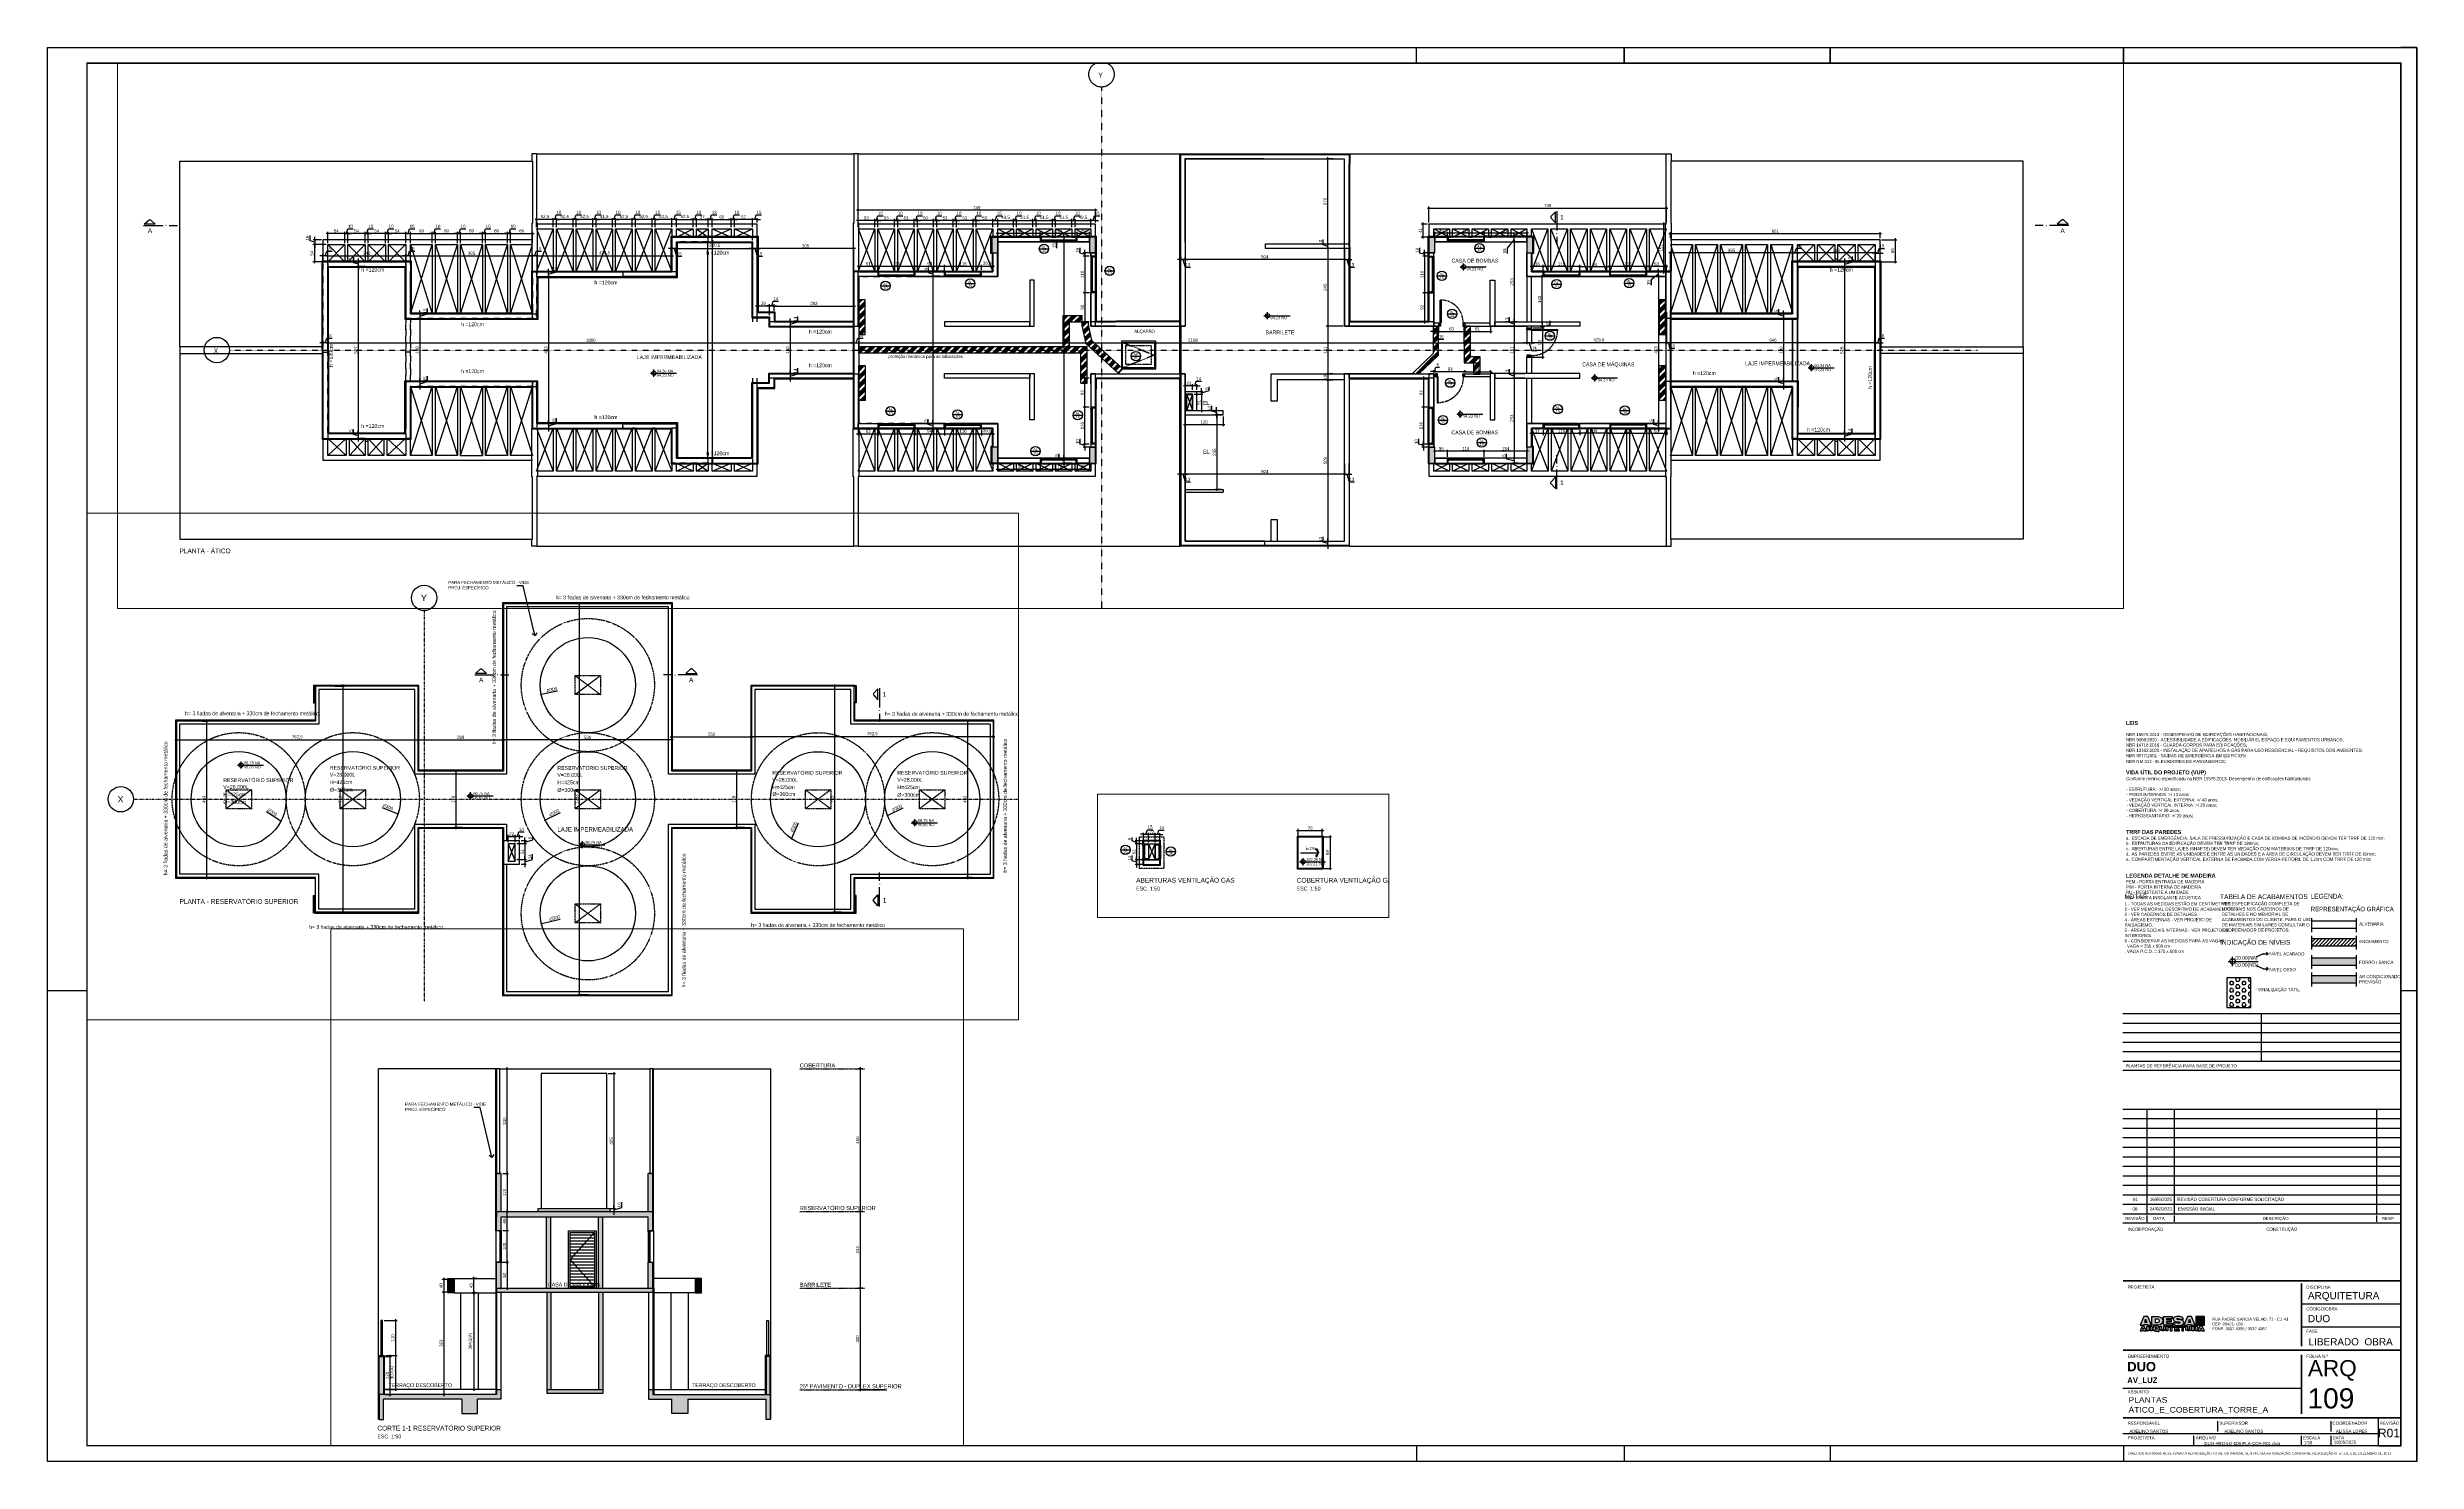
# Paper-space layout 'Layout1' of a CAD drawing. Header units: metres. Extents: x 1 to 1496, y 1 to 894.
# The model-space entities are those that its viewports show. They can reach past a viewport. Long polylines and large blocks are cut down to what shows.
import ezdxf
from ezdxf import colors
from ezdxf.entities.mleader import LeaderData, LeaderLine
from ezdxf.enums import TextEntityAlignment as Align
from ezdxf.math import Vec2, Vec3

# ---------------------------------------------------------------- set-up
doc = ezdxf.new("R2010")
doc.units = ezdxf.units.M
for name, pattern in [('CONTINUOS', [0]), ('DASHEDX2', [1.5, 1, -0.5]), ('ESTILO_TQS_0001', [1, 0.7, -0.3]), ('ESTILO_TQS_0004', [1.12, 0.5, -0.2, 0.01, -0.2, 0.01, -0.2])]:
    doc.linetypes.add(name, pattern=pattern)
for name, color, linetype in [('1', 232, 'DASHEDX2'), ('20', 232, 'Continuous'), ('201', 232, 'CONTINUOS'), ('205', 7, 'ESTILO_TQS_0004'), ('21', 232, 'Continuous'), ('210', 15, 'ESTILO_TQS_0001'), ('237', 232, 'Continuous'), ('28', 232, 'Continuous'), ('29', 2, 'Continuous'), ('3', 2, 'Continuous'), ('ARQ-ALV ACAB', 4, 'Continuous'), ('ARQ-ALV OSSO', 5, 'Continuous'), ('ARQ-AUX', 7, 'Continuous'), ('ARQ-AUX1', 1, 'Continuous'), ('ARQ-AUX2', 2, 'Continuous'), ('ARQ-CAX', 1, 'Continuous'), ('ARQ-CAX @ 1', 1, 'Continuous'), ('ARQ-DIM', 2, 'Continuous'), ('ARQ-DRYWALL', 7, 'Continuous'), ('ARQ-EST', 2, 'Continuous'), ('ARQ-FOLHA', 7, 'Continuous'), ('ARQ-PRJ', 7, 'DASHEDX2'), ('ARQ-SIM', 1, 'Continuous'), ('ARQ-TXT', 2, 'Continuous'), ('FOLHA', 7, 'Continuous')]:
    doc.layers.add(name, color=color, linetype=linetype)
doc.layers.add('ARQ-FORRO', color=9, linetype='Continuous', lineweight=5)
doc.styles.add('Adesa', font='ARIALN.TTF')
doc.styles.add('Arial', font='arial.ttf')
doc.styles.add('M50', font='ARIALN.TTF', dxfattribs={"height": 0.15})
doc.styles.add('RL CARIMBO', font='arial.ttf', dxfattribs={"width": 0.9, "height": 15})
doc.styles.get("Standard").update_dxf_attribs({"font": 'arial.ttf'})
doc.dimstyles.new('ADESA 1-0050', dxfattribs={"dimtxt": 0.1, "dimasz": 0.1, "dimexe": 0.05, "dimexo": 0.05, "dimgap": 0.03, "dimtad": 1, "dimdec": 1, "dimlfac": 100, "dimzin": 12, "dimtxsty": 'Adesa', "dimblk": 'DOTSMALL', "dimcen": 1, "dimdle": 0.05, "dimclrd": 1, "dimclre": 1, "dimclrt": 256, "dimazin": 3, "dimtm": 1e-09, "dimtfac": 1, "dimtdec": 1, "dimtmove": 1, "dimatfit": 0, "dimldrblk": 'DOTSMALL', "dimfxl": 0.8, "dimtvp": 2, "dimtolj": 1, "dimtzin": 0, "dimarcsym": 0})
pattern_1 = [(0, (2.44636, 1.95), (0, 0.09525), [])]

# ---------------------------------------------------------------- blocks, each defined once
blk = doc.blocks.new('FL-A0')
for p, q in [((-1000, 0), (-1000, 892)), ((-136.2, 882), (-136.2, 892)), ((-5.2, 892), (-5.2, 882)), ((-5.2, 882), (-5.2, 892)), ((124.8, 892), (124.8, 882)), ((124.8, 882), (124.8, 892)), ((309.8, 892), (309.8, 882)), ((309.8, 882), (309.8, 892)), ((494.8, 0), (494.8, 892)), ((-136.2, 10), (-136.2, 0)), ((-5.2, 10), (-5.2, 0)), ((-5.2, 10), (-5.2, 0)), ((124.8, 10), (124.8, 0)), ((124.8, 10), (124.8, 0)), ((309.8, 10), (309.8, 0)), ((309.8, 10), (309.8, 0))]:
    blk.add_line(p, q)
at = {"const_width": 1}
blk.add_lwpolyline([(-975, 882), (484.8, 882), (484.8, 10), (-975, 10)], close=True, dxfattribs=at)
at = {"layer": 'FOLHA'}
for p, q in [((-1000, 0), (-1000, 892)), ((-1000, 892), (494.8, 892)), ((494.8, 892), (484.8, 892)), ((494.8, 892), (494.8, 0)), ((-975, 297), (-1000, 297)), ((494.8, 297), (484.8, 297)), ((494.8, 0), (-1000, 0))]:
    blk.add_line(p, q, dxfattribs=at)
blk = doc.blocks.new('CARIMBO-JARDINS')
at = {"color": 2}
for p, q in [((-176.2, 274.3), (-1.2, 274.3)), ((-88.7, 244.3), (-88.7, 274.3)), ((-176.2, 268.3), (-1.2, 268.3)), ((-176.2, 262.3), (-1.2, 262.3)), ((-176.2, 256.3), (-1.2, 256.3)), ((-176.2, 250.3), (-1.2, 250.3)), ((-176.2, 214), (-1, 214)), ((-161.2, 214), (-161.2, 148)), ((-143.8, 214), (-143.8, 148)), ((-16.2, 214), (-16.2, 148)), ((-176.2, 208), (-1, 208)), ((-176.2, 202), (-1, 202)), ((-176.2, 196), (-1, 196)), ((-176.2, 190), (-1, 190)), ((-176.2, 184), (-1, 184)), ((-176.2, 178), (-1, 178)), ((-176.2, 172), (-1, 172)), ((-176.2, 166), (-1, 166)), ((-176.2, 160), (-1, 160)), ((-176.2, 154), (-1, 154)), ((-63.5, 91.1), (-1.4, 91.1)), ((-63.5, 76.6), (-1.4, 76.6))]:
    blk.add_line(p, q, dxfattribs=at)
at = {"color": 3}
for p, q in [((-176.2, 244.3), (-1.2, 244.3)), ((-1.2, 238.3), (-176.2, 238.3)), ((-176.2, 148), (-1, 148)), ((-1, 142), (-176.2, 142)), ((-161.2, 147), (-161.2, 143)), ((-143.8, 147), (-143.8, 143)), ((-16.2, 147), (-16.2, 143))]:
    blk.add_line(p, q, dxfattribs=at)
at = {"color": 3, "linetype": 'Continuous', "const_width": 1}
for points in [[(-176.2, 105.7), (-1.4, 105.7)], [(-63.5, 64.4), (-63.5, 104.2)], [(-176.2, 62), (-1.4, 62)], [(-63.5, 21.6), (-63.5, 59.1)], [(-176.2, 19.3), (-1, 19.3)]]:
    blk.add_lwpolyline(points, dxfattribs=at)
at = {"color": 2}
for points in [[(-176.2, 38), (-63.5, 38)], [(-176.2, 9.3), (-15, 9.3)]]:
    blk.add_lwpolyline(points, dxfattribs=at)
at = {"color": 2, "linetype": 'Continuous', "ltscale": 0.5}
for points in [[(-116.3, 10.7), (-116.3, 17.2)], [(-44.9, 10.7), (-44.9, 17.2)], [(-15, 1.5), (-15, 19.3)], [(-131.4, 1.5), (-131.4, 7.9)], [(-63.5, 1.5), (-63.5, 7.9)], [(-44.9, 1.5), (-44.9, 7.9)]]:
    blk.add_lwpolyline(points, dxfattribs=at)
at = {"color": 2, "style": 'RL CARIMBO', "width": 0.9}
blk.add_text('PLANTAS DE REFERÊNCIA PARA BASE DE PROJETO', height=2, dxfattribs=at).set_placement((-174.6, 240.3))
for s, p in [('REVISÃO', (-168.7, 146)), ('DATA ', (-153.2, 146)), ('RESP.', (-8.7, 146))]:
    blk.add_text(s, height=2, dxfattribs=at).set_placement(p, align=Align.TOP_CENTER)
at = {"color": 3, "style": 'RL CARIMBO', "width": 0.9}
for s, p in [('INCORPORAÇÃO', (-173.3, 137.2)), ('CONSTRUÇÃO', (-85.8, 137.2)), ('PROJETISTA', (-173.3, 100.8)), ('DISCIPLINA', (-60.5, 100.7)), ('CÓDIGO/OBRA', (-60.5, 87)), ('FASE', (-60.5, 72.9)), ('EMPREENDIMENTO', (-173.3, 57.1)), ('FOLHA N.º', (-60.5, 57.1)), ('ASSUNTO', (-173.2, 34.7)), ('RESPONSÁVEL', (-173.2, 14.9)), ('SUPERVISOR', (-115.4, 14.9)), ('COORDENADOR', (-44, 14.9)), ('REVISÃO', (-14.1, 14.9)), ('PROJETISTA', (-173.2, 5.7)), ('ARQUIVO', (-130.2, 5.7)), ('ESCALA', (-62.6, 5.7)), ('DATA', (-44, 5.7))]:
    blk.add_text(s, height=2, dxfattribs=at).set_placement(p)
at = {"color": 2, "style": 'RL CARIMBO', "width": 0.9}
blk.add_text('DESCRIÇÃO', height=2, dxfattribs=at).set_placement((-88.1, 146), align=Align.TOP_LEFT)
blk = doc.blocks.new('LOGO ADESA')
at = {"layer": 'FOLHA', "true_color": 0x006983}
h = blk.add_hatch(color=146, dxfattribs=at)
h.dxf.hatch_style = 1
h.paths.add_polyline_path([(4, 4.5), (2.9, 4.5), (1.9, 4.5), (0, 0), (1.8, 0), (1.9, 0.4), (2.9, 0.4), (4, 0.4), (4.1, 0), (5.9, 0)])
h.paths.add_polyline_path([(3.5, 1.5), (2.9, 1.5), (2.4, 1.5), (2.9, 3.1)], flags=16)
h.paths.add_polyline_path([(6.2, 4.5), (6.2, 0), (9.7, 0, 0.948907), (9.7, 4.5)])
h.paths.add_polyline_path([(8, 3.4), (8.9, 3.4, -0.931092), (9.1, 1.2), (8, 1.2)], flags=16)
h.paths.add_polyline_path([(16.8, 3.4), (16.8, 4.5), (12.2, 4.5), (12.2, 0), (17, 0), (17, 1.1), (13.9, 1.1), (13.9, 1.7), (16.3, 1.7), (16.3, 2.8), (13.9, 2.8), (13.9, 3.4)])
h.paths.add_polyline_path([(20.5, 3.4, -0.237413), (20.7, 3.2), (22.7, 3.2, 0.178244), (22.4, 3.9, 0.159561), (21.6, 4.4, 0.040162), (20, 4.6, 0.078066), (18.5, 4.4, 0.12263), (17.7, 4, 0.165276), (17.4, 3.5, 0.071413), (17.4, 2.9, 0.094699), (17.5, 2.6, 0.166692), (18.2, 2, 0.094522), (19.5, 1.7, -0.029062), (20.1, 1.7, -0.020422), (20.5, 1.6, -0.002895), (20.6, 1.6, -0.253582), (20.9, 1.4, -0.244103), (20.8, 1.2, -0.158589), (20.6, 1, -0.13145), (19.9, 1, -0.045808), (19.6, 1.1, -0.270689), (19.4, 1.3), (17.3, 1.3, 0.28517), (18.6, 0, 0.068195), (20.1, -0.2, 0.078133), (22, 0.1, 0.324293), (22.9, 1.4, 0.386526), (21.7, 2.7), (19.7, 3, -0.100578), (19.4, 3.1, -0.633349), (19.4, 3.5, -0.221103)])
h.paths.add_polyline_path([(24.9, 4.5), (23, 0), (24.8, 0), (24.9, 0.4), (25.9, 0.4), (26.9, 0.4), (27, 0), (28.9, 0), (26.9, 4.5), (25.9, 4.5)])
h.paths.add_polyline_path([(25.9, 3.1), (26.5, 1.5), (25.9, 1.5), (25.3, 1.5)], flags=16)
h.paths.add_polyline_path([(32, -0.5), (31.4, -0.5), (30.3, -3), (31.4, -3), (31.4, -2.8), (32, -2.8), (32.6, -2.8), (32.6, -3), (33.7, -3), (32.6, -0.5)])
h.paths.add_polyline_path([(32, -1.3), (32.3, -2.1), (32, -2.1), (31.7, -2.1)], flags=16)
h.paths.add_polyline_path([(27.1, -0.5), (27.1, -3), (28.1, -3), (28.1, -2.3), (28.9, -2.3, -0.29686), (29, -2.4), (29, -3), (30.1, -3), (30.1, -2.2, 0.285546), (29.7, -1.8, 0.266418), (30.1, -1.4), (30.1, -0.9, 0.296968), (29.3, -0.5)])
h.paths.add_polyline_path([(28.2, -1.1), (28.9, -1.1, -0.918201), (28.9, -1.6), (28.2, -1.6)], flags=16)
h.paths.add_polyline_path([(1.7, -0.5), (1.1, -0.5), (0, -3), (1, -3), (1.1, -2.8), (1.7, -2.8), (2.2, -2.8), (2.3, -3), (3.3, -3), (2.2, -0.5)])
h.paths.add_polyline_path([(1.7, -1.3), (2, -2.1), (1.7, -2.1), (1.3, -2.1)], flags=16)
h.paths.add_polyline_path([(3.5, -0.5), (3.5, -3), (4.5, -3), (4.5, -2.2), (5.3, -2.2, -0.29686), (5.4, -2.4), (5.4, -3), (6.4, -3), (6.4, -2.2, 0.285546), (6.1, -1.8, 0.266418), (6.4, -1.4), (6.4, -0.9, 0.296968), (5.7, -0.5)])
h.paths.add_polyline_path([(4.6, -1.1), (5.3, -1.1, -0.918201), (5.3, -1.6), (4.6, -1.6)], flags=16)
h.paths.add_polyline_path([(8.1, -0.4, 0.187369), (7, -0.9, 0.315446), (7, -2.6, 0.187369), (8.1, -3.1), (8.8, -3.1, 0.0369), (9, -3), (9.5, -3.5), (10, -3.1), (9.7, -2.7, 0.043768), (9.9, -2.6, 0.315446), (9.9, -0.9, 0.187369), (8.8, -0.4)])
h.paths.add_polyline_path([(8.8, -1.2, -0.329329), (9, -2.1), (8.8, -1.8), (8.3, -2.2), (8.5, -2.4, -0.179141), (8.1, -2.3, -0.447153), (8.1, -1.2, -0.305995)], flags=16)
h.paths.add_polyline_path([(12.4, -1.9, -0.17674), (12.3, -2.2, -0.173532), (12, -2.3), (11.8, -2.3), (11.7, -2.3, -0.173532), (11.4, -2.2, -0.152792), (11.3, -2), (11.3, -0.5), (10.4, -0.5), (10.4, -2, 0.102402), (10.5, -2.3, 0.302428), (11.5, -3), (11.8, -3), (12.2, -3, 0.295825), (13.2, -2.3, 0.102402), (13.3, -2), (13.3, -0.5), (12.4, -0.5)])
h.paths.add_polyline_path([(14.6, -0.5), (13.6, -0.5), (13.6, -3), (14.6, -3)])
h.paths.add_polyline_path([(16.8, -1.1), (17.7, -1.1), (17.7, -0.5), (14.9, -0.5), (14.9, -1.1), (15.8, -1.1), (15.8, -3), (16.8, -3)])
h.paths.add_polyline_path([(18, -0.5), (18, -3), (20.7, -3), (20.7, -2.4), (18.9, -2.4), (18.9, -2), (20.3, -2), (20.3, -1.4), (18.9, -1.4), (18.9, -1.1), (20.6, -1.1), (20.6, -0.5)])
h.paths.add_polyline_path([(20.9, -0.5), (20.9, -1.1), (21.8, -1.1), (21.8, -3), (22.7, -3), (22.7, -1.1), (23.6, -1.1), (23.6, -0.5)])
h.paths.add_polyline_path([(25.9, -1.9, -0.17674), (25.8, -2.2, -0.173532), (25.6, -2.3), (25.4, -2.3), (25.2, -2.3, -0.173532), (25, -2.2, -0.152792), (24.9, -2), (24.9, -0.5), (23.9, -0.5), (23.9, -2, 0.102402), (24, -2.3, 0.302428), (25.1, -3), (25.4, -3), (25.8, -3, 0.295825), (26.8, -2.3, 0.102402), (26.8, -2), (26.8, -0.5), (25.9, -0.5)])
at = {"layer": 'FOLHA'}
h = blk.add_hatch(color=7, dxfattribs=at)
h.dxf.hatch_style = 1
h.paths.add_polyline_path([(29.2, 0), (33.7, 0), (33.7, 4.5), (29.2, 4.5)])
at = {"color": 7}
blk.add_lwpolyline([(29.2, 0), (33.7, 0), (33.7, 4.5), (29.2, 4.5)], close=True, dxfattribs=at)
at = {"layer": 'FOLHA', "color": 146, "true_color": 0x006983}
for points in [[(2.9, 4.5), (1.9, 4.5), (0, 0), (1.8, 0), (1.9, 0.4), (2.9, 0.4), (4, 0.4), (4.1, 0), (5.9, 0), (4, 4.5)], [(2.9, 1.5), (2.4, 1.5), (2.9, 3.1), (3.5, 1.5)], [(17, 0), (12.2, 0), (12.2, 4.5), (16.8, 4.5), (16.8, 3.4), (13.9, 3.4), (13.9, 2.8), (16.3, 2.8), (16.3, 1.7), (13.9, 1.7), (13.9, 1.1), (17, 1.1)], [(25.9, 4.5), (24.9, 4.5), (23, 0), (24.8, 0), (24.9, 0.4), (25.9, 0.4), (26.9, 0.4), (27, 0), (28.9, 0), (26.9, 4.5)], [(25.9, 1.5), (25.3, 1.5), (25.9, 3.1), (26.5, 1.5)], [(1.7, -0.5), (1.1, -0.5), (0, -3), (1, -3), (1.1, -2.8), (1.7, -2.8), (2.2, -2.8), (2.3, -3), (3.3, -3), (2.2, -0.5)], [(1.7, -2.1), (1.3, -2.1), (1.7, -1.3), (2, -2.1)], [(13.6, -0.5), (14.6, -0.5), (14.6, -3), (13.6, -3)], [(32, -0.5), (31.4, -0.5), (30.3, -3), (31.4, -3), (31.4, -2.8), (32, -2.8), (32.6, -2.8), (32.6, -3), (33.7, -3), (32.6, -0.5)], [(32, -2.1), (31.7, -2.1), (32, -1.3), (32.3, -2.1)]]:
    blk.add_lwpolyline(points, close=True, dxfattribs=at)
for points in [[(6.2, 0), (6.2, 4.5), (9.7, 4.5, -0.948907), (9.7, 0)], [(8, 1.2), (8, 3.4), (8.9, 3.4, -0.931092), (9.1, 1.2)], [(5.7, -0.5, -0.296968), (6.4, -0.9), (6.4, -1.4, -0.266418), (6.1, -1.8, -0.285546), (6.4, -2.2), (6.4, -3), (5.4, -3), (5.4, -2.4, 0.29686), (5.3, -2.2), (4.5, -2.2), (4.5, -3), (3.5, -3), (3.5, -0.5)], [(4.6, -1.6), (5.3, -1.6, 0.885214), (5.3, -1.1), (4.6, -1.1)], [(7, -2.6, 0.187369), (8.1, -3.1), (8.8, -3.1, 0.0369), (9, -3), (9.5, -3.5), (10, -3.1), (9.7, -2.7, 0.043768), (9.9, -2.6, 0.315446), (9.9, -0.9, 0.187369), (8.8, -0.4), (8.1, -0.4, 0.187369), (7, -0.9, 0.315446)], [(11.8, -3), (11.5, -3, -0.295825), (10.5, -2.3, -0.102402), (10.4, -2), (10.4, -0.5), (10.4, -0.5), (11.3, -0.5), (11.3, -1.9, 0.17674), (11.4, -2.2, 0.159698), (11.6, -2.3, 0.071182), (11.7, -2.3), (11.8, -2.3), (12, -2.3, 0.071182), (12.1, -2.3, 0.159698), (12.3, -2.2, 0.17674), (12.4, -1.9), (12.4, -0.5), (13.3, -0.5), (13.3, -0.5), (13.3, -2, -0.102402), (13.2, -2.3, -0.295825), (12.2, -3)], [(25.4, -3), (25, -3, -0.295825), (24, -2.3, -0.102402), (23.9, -2), (23.9, -0.5), (23.9, -0.5), (24.9, -0.5), (24.9, -1.9, 0.17674), (25, -2.2, 0.159698), (25.2, -2.3, 0.071182), (25.2, -2.3), (25.4, -2.3), (25.6, -2.3, 0.071182), (25.6, -2.3, 0.159698), (25.8, -2.2, 0.17674), (25.9, -1.9), (25.9, -0.5), (26.8, -0.5), (26.8, -0.5), (26.8, -2, -0.102402), (26.8, -2.3, -0.295825), (25.8, -3)], [(29.3, -0.5, -0.296968), (30.1, -0.9), (30.1, -1.4, -0.266418), (29.7, -1.8, -0.285546), (30.1, -2.2), (30.1, -3), (29, -3), (29, -2.4, 0.29686), (28.9, -2.3), (28.1, -2.3), (28.1, -3), (27.1, -3), (27.1, -0.5)], [(28.2, -1.6), (28.9, -1.6, 0.885214), (28.9, -1.1), (28.2, -1.1)]]:
    blk.add_lwpolyline(points, format="xyb", close=True, dxfattribs=at)
for points in [[(17.3, 1.3), (17.3, 1.3, 0.283261), (18.6, 0, 0.068195), (20.1, -0.2, 0.078133), (22, 0.1, 0.324293), (22.9, 1.4, 0.386526), (21.7, 2.7), (19.7, 3, -0.100578), (19.4, 3.1, -0.633349), (19.4, 3.5, -0.221103), (20.5, 3.4, -0.237413), (20.7, 3.2), (22.7, 3.2), (22.7, 3.2, 0.167313), (22.4, 3.9, 0.159561), (21.6, 4.4, 0.040162), (20, 4.6, 0.078066), (18.5, 4.4, 0.12263), (17.7, 4, 0.165276), (17.4, 3.5, 0.071413), (17.4, 2.9, 0.094699), (17.5, 2.6, 0.166692), (18.2, 2, 0.094522), (19.5, 1.7, -0.029062), (20.1, 1.7, -0.020422), (20.5, 1.6, -0.002895), (20.6, 1.6, -0.253582), (20.9, 1.4, -0.244103), (20.8, 1.2, -0.158589), (20.6, 1, -0.13145), (19.9, 1, -0.045808), (19.6, 1.1, -0.270689), (19.4, 1.3), (17.3, 1.3)], [(8.8, -1.2, 0.305995), (8.1, -1.2, 0.447153), (8.1, -2.3, 0.179141), (8.5, -2.4), (8.3, -2.2), (8.8, -1.8), (9, -2.1, 0.329329), (8.8, -1.2)]]:
    blk.add_lwpolyline(points, format="xyb", dxfattribs=at)
for points in [[(14.9, -0.5), (14.9, -1.1), (15.8, -1.1), (15.8, -3), (16.8, -3), (16.8, -1.1), (17.7, -1.1), (17.7, -0.5), (14.9, -0.5), (17.7, -0.5)], [(18, -0.5), (18, -3), (20.7, -3), (20.7, -2.4), (18.9, -2.4), (18.9, -2), (20.3, -2), (20.3, -1.4), (18.9, -1.4), (18.9, -1.1), (20.6, -1.1), (20.6, -0.5), (18, -0.5)], [(20.9, -0.5), (20.9, -1.1), (21.8, -1.1), (21.8, -3), (22.7, -3), (22.7, -1.1), (23.6, -1.1), (23.6, -0.5), (20.9, -0.5), (23.6, -0.5)]]:
    blk.add_lwpolyline(points, dxfattribs=at)
at = {"layer": 'ARQ-FOLHA', "insert": (37.8, 3.9), "char_height": 1.5, "width": 41.969, "attachment_point": 1, "style": 'Arial'}
blk.add_mtext('RUA PADRE GARCIA VELHO, 73 - CJ. 41\\PCEP: 05421- 030\\PFONE: 3032 4355 / 3032 4362 ', dxfattribs=at)
blk = doc.blocks.new('.CARIMBO')
at = {"layer": 'ARQ-DIM'}
blk.add_lwpolyline([(161.2, 7.5), (175.2, 7.5), (175.2, 25.2)], dxfattribs=at)
at = {"color": 2}
blk.add_blockref('CARIMBO-JARDINS', (176.2, 5.9), dxfattribs=at)
at = {"layer": 'ARQ-FOLHA', "xscale": 1.20352306414466, "yscale": 1.20352306414466, "zscale": 1.20352306414466}
blk.add_blockref('LOGO ADESA', (10.8, 83.6), dxfattribs=at)
at = {"color": 2, "style": 'RL CARIMBO', "width": 0.9}
blk.add_text('DUO-ARQ-LO-109-PLA-COA-R01.dwg', height=2, dxfattribs=at).set_placement((51.4, 8))
at = {"color": 4, "attachment_point": 1, "style": 'Arial'}
for s, width, insert, char_height in [('ARQUITETURA', 3.126, (116.7, 104.5), 4.5), ('{\\C2;DUO}', 3.126, (116.7, 90), 4.5), ('{\\C5;LIBERADO  OBRA}', 75.072, (117.1, 75.4), 4.5), ('{\\fArial|b1|i0|c0|p34;DUO\\P\\H0.59829x;AV_LUZ}', 3.126, (2.7, 60.4), 5.85), ('{\\C5;ARQ}', 3.126, (116.7, 61.6), 10.16), ('{\\C2;ADELINO SANTOS}', 44.405, (4, 17.7), 2), ('{\\C2;ADELINO SANTOS}', 44.405, (63.9, 17.7), 2), ('{\\C2;ALISSA LOPES}', 44.405, (134.3, 17.7), 2)]:
    blk.add_mtext_dynamic_manual_height_columns(s, width=width, gutter_width=1, heights=[0], dxfattribs=dict(at, insert=insert, char_height=char_height))
at = {"layer": 'ARQ-FOLHA', "style": 'Arial'}
blk.add_text('00', height=2, dxfattribs=at).set_placement((9.1, 155.9), align=Align.RIGHT)
blk.add_text('EMISSÃO INICIAL', height=2, dxfattribs=at).set_placement((34.8, 155.9))
at = {"layer": 'FOLHA', "style": 'Arial'}
blk.add_text('DIREITOS AUTORAIS RESERVADO A REPRODUÇÃO TOTAL OU PARCIAL SEM PRÉVIA AUTORIZAÇÃO, CONFORME RESOLUÇÃO N° 67, DE 5 DE DEZEMBRO DE 2013', height=1.5, dxfattribs=at).set_placement((3.4, 2))
blk = doc.blocks.new('REF_LEG$0$SBPLNIV2')
for p, q in [((-0.25, 0), (1.44, 0)), ((0, -0.27), (0, 0.26))]:
    blk.add_line(p, q)
blk.add_circle((0, 0), 0.15)
at = {"color": 2, "style": 'Adesa'}
for tag, p in [('NIVELA', (0.15, 0.1)), ('NIVELO', (0.15, -0.3))]:
    blk.add_attdef(tag, p, '', height=0.2, dxfattribs=at)
blk = doc.blocks.new('CARIMBO')
h = blk.add_hatch()
h.set_pattern_fill('HEX', color=256, scale=0.4125, angle=180, style=0)
h.set_pattern_definition([(180, (75.6412, 290.77), (-3e-16, -2.26845), [1.3097, -2.61938]), (300, (75.6412, 290.77), (1.96453, 1.13422), [1.3097, -2.61938]), (240, (74.3315, 290.77), (1.96453, -1.13422), [1.3097, -2.61938])])
h.paths.add_polyline_path([(80.5, 302.2), (65.5, 302.2), (65.5, 283.5), (80.5, 283.5)])
at = {"layer": 'ARQ-AUX1'}
h = blk.add_hatch(dxfattribs=at)
h.set_pattern_fill('ANSI31', color=256, scale=0.5)
h.set_pattern_definition([(45, (-741.3556, -163.1018), (-1.122532, 1.122532), [])])
h.paths.add_polyline_path([(147, 326.9), (118.8, 326.9), (118.8, 322.4), (147, 322.4)])
at = {"layer": 'ARQ-DRYWALL', "ltscale": 10}
blk.add_hatch(color=162, dxfattribs=at).paths.add_polyline_path([(147, 303.5), (118.8, 303.5), (118.8, 299), (147, 299)])
at = {"layer": 'ARQ-FORRO'}
h = blk.add_hatch(color=256, dxfattribs=at)
h.dxf.hatch_style = 1
h.paths.add_polyline_path([(147, 314.6), (118.8, 314.6), (118.8, 310.1), (147, 310.1)])
blk.add_lwpolyline([(80.5, 302.2), (65.5, 302.2), (65.5, 283.5), (80.5, 283.5)], close=True)
at = {"layer": 'ARQ-AUX2'}
for p, q in [((118.8, 338), (147, 338)), ((118.8, 333.5), (147, 333.5)), ((118.8, 326.9), (147, 326.9)), ((118.8, 322.4), (147, 322.4)), ((147, 314.6), (118.8, 314.6)), ((118.8, 310.1), (147, 310.1)), ((118.8, 303.5), (147, 303.5)), ((118.8, 299), (147, 299))]:
    blk.add_line(p, q, dxfattribs=at)
at = {"layer": 'ARQ-SIM'}
for p, q in [((118.8, 339.8), (118.8, 331)), ((147, 339.8), (147, 331)), ((88.4, 317.3), (83.8, 315.2)), ((88.4, 317.3), (91.4, 317.3)), ((91.4, 317.3), (90.4, 318.3)), ((91.4, 317.3), (90.4, 316.4)), ((118.8, 328.7), (118.8, 319.9)), ((118.8, 316.5), (118.8, 307.7)), ((147, 328.7), (147, 319.9)), ((147, 316.5), (147, 307.7)), ((88.4, 307.7), (83.8, 309.8)), ((88.4, 307.7), (91.4, 307.7)), ((91.4, 307.7), (90.4, 308.6)), ((91.4, 307.7), (90.4, 306.7)), ((118.8, 305.4), (118.8, 296.6)), ((147, 305.4), (147, 296.6))]:
    blk.add_line(p, q, dxfattribs=at)
at = {"layer": 'ARQ-AUX', "color": 8}
blk.add_blockref('.CARIMBO', (-0.1, -0.6), dxfattribs=at)
at = {"layer": 'ARQ-TXT', "ltscale": 10, "xscale": 11.19999999999999, "yscale": 11.19999999999999, "zscale": 11.19999999999999}
blk.add_blockref('REF_LEG$0$SBPLNIV2', (69.1, 312.5), dxfattribs=at).add_auto_attribs({'NIVELA': '00.00(NA)', 'NIVELO': '00.00(NO)'})
at = {"layer": 'ARQ-TXT', "style": 'Adesa'}
for s, height, p in [('TABELA DE ACABAMENTOS', 3, (61.2, 351.8)), ('LEGENDA:', 3, (118.3, 352.1)), ('REPRESENTAÇÃO GRÁFICA', 2.8, (118.3, 344.1)), ('INDICAÇÃO DE NÍVEIS', 3, (61.2, 323))]:
    blk.add_text(s, height=height, dxfattribs=at).set_placement(p)
at = {"layer": 'ARQ-TXT', "ltscale": 10, "style": 'Adesa'}
for s, p in [('ALVENARIA', (149, 335.1)), ('NÍVEL ACABADO', (92.3, 316.2)), ('ENCHIMENTO', (149, 324)), ('NÍVEL OSSO', (92.3, 306.3)), ('AR CONDICIONADO', (148.9, 301.9)), ('FORRO / SANCA', (148.9, 310.9)), ('PREVISÃO', (148.9, 298.6))]:
    blk.add_text(s, height=2, dxfattribs=at).set_placement(p)
at = {"layer": 'ARQ-TXT', "insert": (1.8, 464.9), "char_height": 0.23, "attachment_point": 1, "style": 'Adesa'}
blk.add_mtext_dynamic_manual_height_columns('\\A1;{\\fArial Narrow|b1|i0|c0|p34;\\P\\P\\H10.86957x;LEIS\\P\\H0.8x;\\P\\fArial Narrow|b0|i0|c0|p34;NBR 15575:2013 - DESEMPENHO DE EDIFICAÇÕES HABITACIONAIS;\\PNBR 9050:2020 - ACESSIBILIDADE A EDIFICAÇÕES, MOBILIÁRIO, ESPAÇO E EQUIPAMENTOS URBANOS;\\PNBR 14718:2019 - GUARDA-CORPOS PARA EDIFICAÇÕES;\\PNBR 13103:2020 - INSTALAÇÃO DE APARELHOS A GÁS PARA USO RESIDENCIAL - REQUISITOS DOS AMBIENTES;\\PNBR 9077:2001 - SAÍDAS DE EMERGÊNCIA EM EDIFÍCIOS;\\P\\A0;\\fCalibri|b0|i0|c0|p34;\\H0.115x;\\P\\fArial Narrow|b0|i0|c0|p34;\\H8.6956x;NBR NM 313 - ELEVADORES DE PASSAGEIROS;\\P\\A1;\\P\\fArial Narrow|b1|i0|c0|p34;\\H1.25001x;VIDA ÚTIL DO PROJETO (VUP) \\P\\fArial Narrow|b0|i0|c0|p34;\\H0.8x;Conforme mínimo especificado na NBR 15575:2013- Desempenho de edificações habitacionais \\P\\P\\pi-0.69,l0.92,t1.84;-^IESTRUTURA:  \\A0;>/\\A1; 50 anos;\\P-^IPISOS INTERNOS: \\A0;>/\\A1; 13 anos;\\P-^IVEDAÇÃO VERTICAL EXTERNA: \\A0;>/\\A1; 40 anos;\\P-^IVEDAÇÃO VERTICAL INTERNA: \\A0;>/\\A1; 20 anos;\\P-^ICOBERTURA: \\A0;>/\\A1; 20 anos;\\P-^IHIDROSSANITÁRIO: \\A0;>/\\A1; 20 anos;\\P\\pi0,l0,tz;\\P\\P\\fArial Narrow|b1|i0|c0|p34;\\H1.25x;TRRF DAS PAREDES \\fArial Narrow|b0|i0|c0|p34;\\H0.8x;\\P\\A0;a.^I ESCADA DE EMERGÊNCIA, SALA DE PRESSURIZAÇÃO E CASA DE BOMBAS DE INCÊNDIO DEVEM TER TRRF DE 120 min;\\Pb.^I ESTRUTURAS DA EDIFICAÇÃO DEVEM TER TRRF DE 120min;\\Pc.^I ABERTURAS ENTRE LAJES (SHAFTS) DEVEM TER VEDAÇÃO COM MATERIAIS DE TRRF DE 120min;\\Pd.^I AS PAREDES ENTRE AS UNIDADES E ENTRE AS UNIDADES E A ÁREA DE CIRCULAÇÃO DEVEM TER TRRF DE 60min;\\Pe.^I COMPARTIMENTAÇÃO VERTICAL EXTERNA DE FACHADA COM VERGA-PEITORIL DE 1,20m COM TRRF DE 120 min;\\H0.115x;\\P\\A1;\\H8.69567x;\\P\\P\\A0;\\fArial Narrow|b1|i0|c0|p34;\\H1.24999x;LEGENDA DETALHE DE MADEIRA\\H0.115x;\\P\\fArial Narrow|b0|i0|c0|p34;\\H6.95652x;PEM - PORTA ENTRADA DE MADEIRA\\PPIM - PORTA INTERNA DE MADEIRA\\PRU - RESISTENTE À UMIDADE\\PPIA - PORTA INSOLANTE ACÚSTICA\\H0.115x;\\P\\A1;\\H8.69569x;\\P\\P }', width=202.946, gutter_width=25, heights=[137], dxfattribs=at)
at = {"layer": 'ARQ-TXT', "insert": (0.9, 354.8), "char_height": 2, "width": 56.24, "attachment_point": 1, "style": 'Adesa'}
blk.add_mtext('{\\H1.5x;NOTAS}\\P1 - TODAS AS MEDIDAS ESTÃO EM CENTÍMETROS.\\P2 - VER MEMORIAL DESCRITIVO DE ACABAMENTOS.\\P3 - VER CADERNOS DE DETALHES.\\P4 - ÁREAS EXTERNAS - VER PROJETO DE PAISAGISMO.\\P5 - ÁREAS SOCIAIS INTERNAS - VER PROJETO DE INTERIORES.\\P6 - CONSIDERAR AS MEDIDAS PARA AS VAGAS:\\P. VAGA = 250 x 500 cm\\P. VAGA P.C.D. = 370 x 500 cm', dxfattribs=at)
at = {"layer": 'ARQ-TXT', "ltscale": 10, "char_height": 2, "attachment_point": 1, "style": 'Adesa'}
for s, insert, width in [('VER ESPECIFICAÇÃO COMPLETA DE MATERIAIS NOS CADERNOS DE DETALHES E NO MEMORIAL DE ACABAMENTOS DO CLIENTE. PARA O USO DE MATERIAIS SIMILARES CONSULTAR O COORDENADOR DE PROJETOS.', (62.3, 349.9), 47.909), ('\\A1;- SINALIZAÇÃO TÁTIL ', (83.4, 295.7), 88.81)]:
    blk.add_mtext(s, dxfattribs=dict(at, insert=insert, width=width))
blk = doc.blocks.new('ADESA-SIM CORT')
at = {"color": 2}
for points in [[(0.52, 0), (0, 0)], [(0.71, 0), (0.73, 0)], [(2.14, 0), (0.91, 0)]]:
    blk.add_lwpolyline(points, dxfattribs=at)
at = {"color": 3}
blk.add_lwpolyline([(1.71, 0.37), (1.4, 0.09), (2.1, 0.09), (1.79, 0.37)], dxfattribs=at)
blk.add_lwpolyline([(1.79, 0.37, 0.267949), (1.71, 0.37)], format="xyb", dxfattribs=at)
at = {"color": 3, "style": 'Adesa'}
blk.add_attdef('A', text='', height=0.35, dxfattribs=at).set_placement((1.74, -0.32), align=Align.MIDDLE_CENTER)
blk = doc.blocks.new('NipAcOs')
at = {"layer": 'ARQ-SIM'}
h = blk.add_hatch(color=256, dxfattribs=at)
h.dxf.hatch_style = 1
h.paths.add_polyline_path([(0, 0.15, 0.414214), (-0.15, 0), (0, 0)])
h.paths.add_polyline_path([(0.15, 0), (0, 0), (0, -0.15, 0.414214)])
for p, q in [((-0.25, 0), (0.15, 0)), ((0, -0.25), (0, 0.25)), ((0.15, 0), (1.58, 0))]:
    blk.add_line(p, q, dxfattribs=at)
blk.add_circle((0, 0), 0.15, dxfattribs=at)
at = {"style": 'Adesa'}
for p in [(0.2, 0.06), (0.2, -0.24)]:
    blk.add_attdef('000,00', p, '', height=0.2, dxfattribs=at)
blk = doc.blocks.new('*U817')
at = {"color": 0, "linetype": 'ByBlock', "ltscale": 0.5}
for points in [[(0.02, -0.045), (0.02, -0.045), (0.02, -0.045), (0.02, -0.045), (0.02, -0.045), (0.02, -0.045), (0.02, -0.045), (0.02, -0.045), (0.02, -0.045), (0.03, -0.045), (0.03, -0.05), (0, -0.05), (0, 0), (0.03, 0), (0.03, -0.005), (0.02, -0.005), (0.02, -0.045)], [(1.08, -0.045), (1.08, -0.045), (1.08, -0.045), (1.08, -0.045), (1.08, -0.045), (1.08, -0.045), (1.08, -0.045), (1.08, -0.045), (1.08, -0.045), (1.07, -0.045), (1.07, -0.05), (1.1, -0.05), (1.1, 0), (1.07, 0), (1.07, -0.005), (1.08, -0.005), (1.08, -0.045)], [(0.025, -0.01), (0.06, -0.01), (0.06, -0.04), (0.025, -0.04)], [(1.075, -0.01), (1.04, -0.01), (1.04, -0.04), (1.075, -0.04)]]:
    blk.add_lwpolyline(points, close=True, dxfattribs=at)
at = {"color": 8, "linetype": 'ByBlock', "ltscale": 0.5}
for points in [[(1.07, 0), (0.03, 0)], [(1.07, -0.05), (0.03, -0.05)]]:
    blk.add_lwpolyline(points, dxfattribs=at)
at = {"color": 7, "linetype": 'ByBlock', "ltscale": 0.5}
blk.add_lwpolyline([(1.04, -0.01), (1.04, -0.04), (0.06, -0.04), (0.06, -0.01)], close=True, dxfattribs=at)
blk = doc.blocks.new('*U818')
at = {"color": 0, "linetype": 'ByBlock', "ltscale": 0.5}
for points in [[(0.02, -0.045), (0.02, -0.045), (0.02, -0.045), (0.02, -0.045), (0.02, -0.045), (0.02, -0.045), (0.02, -0.045), (0.02, -0.045), (0.02, -0.045), (0.03, -0.045), (0.03, -0.05), (0, -0.05), (0, 0), (0.03, 0), (0.03, -0.005), (0.02, -0.005), (0.02, -0.045)], [(1.08, -0.045), (1.08, -0.045), (1.08, -0.045), (1.08, -0.045), (1.08, -0.045), (1.08, -0.045), (1.08, -0.045), (1.08, -0.045), (1.08, -0.045), (1.07, -0.045), (1.07, -0.05), (1.1, -0.05), (1.1, 0), (1.07, 0), (1.07, -0.005), (1.08, -0.005), (1.08, -0.045)], [(0.025, -0.01), (0.06, -0.01), (0.06, -0.04), (0.025, -0.04)], [(1.075, -0.01), (1.04, -0.01), (1.04, -0.04), (1.075, -0.04)]]:
    blk.add_lwpolyline(points, close=True, dxfattribs=at)
at = {"color": 8, "linetype": 'ByBlock', "ltscale": 0.5}
for points in [[(1.07, 0), (0.03, 0)], [(1.07, -0.05), (0.03, -0.05)]]:
    blk.add_lwpolyline(points, dxfattribs=at)
at = {"color": 7, "linetype": 'ByBlock', "ltscale": 0.5}
blk.add_lwpolyline([(1.04, -0.01), (1.04, -0.04), (0.06, -0.04), (0.06, -0.01)], close=True, dxfattribs=at)
blk = doc.blocks.new('*U809')
at = {"color": 0, "linetype": 'ByBlock', "ltscale": 0.5}
for points in [[(0.02, -0.045), (0.02, -0.045), (0.02, -0.045), (0.02, -0.045), (0.02, -0.045), (0.02, -0.045), (0.02, -0.045), (0.02, -0.045), (0.02, -0.045), (0.03, -0.045), (0.03, -0.05), (0, -0.05), (0, 0), (0.03, 0), (0.03, -0.005), (0.02, -0.005), (0.02, -0.045)], [(1.08, -0.045), (1.08, -0.045), (1.08, -0.045), (1.08, -0.045), (1.08, -0.045), (1.08, -0.045), (1.08, -0.045), (1.08, -0.045), (1.08, -0.045), (1.07, -0.045), (1.07, -0.05), (1.1, -0.05), (1.1, 0), (1.07, 0), (1.07, -0.005), (1.08, -0.005), (1.08, -0.045)], [(0.025, -0.01), (0.06, -0.01), (0.06, -0.04), (0.025, -0.04)], [(1.075, -0.01), (1.04, -0.01), (1.04, -0.04), (1.075, -0.04)]]:
    blk.add_lwpolyline(points, close=True, dxfattribs=at)
at = {"color": 8, "linetype": 'ByBlock', "ltscale": 0.5}
for points in [[(1.07, 0), (0.03, 0)], [(1.07, -0.05), (0.03, -0.05)]]:
    blk.add_lwpolyline(points, dxfattribs=at)
at = {"color": 7, "linetype": 'ByBlock', "ltscale": 0.5}
blk.add_lwpolyline([(1.04, -0.01), (1.04, -0.04), (0.06, -0.04), (0.06, -0.01)], close=True, dxfattribs=at)
blk = doc.blocks.new('*U810')
at = {"color": 0, "linetype": 'ByBlock', "ltscale": 0.5}
for points in [[(0.02, -0.045), (0.02, -0.045), (0.02, -0.045), (0.02, -0.045), (0.02, -0.045), (0.02, -0.045), (0.02, -0.045), (0.02, -0.045), (0.02, -0.045), (0.03, -0.045), (0.03, -0.05), (0, -0.05), (0, 0), (0.03, 0), (0.03, -0.005), (0.02, -0.005), (0.02, -0.045)], [(1.08, -0.045), (1.08, -0.045), (1.08, -0.045), (1.08, -0.045), (1.08, -0.045), (1.08, -0.045), (1.08, -0.045), (1.08, -0.045), (1.08, -0.045), (1.07, -0.045), (1.07, -0.05), (1.1, -0.05), (1.1, 0), (1.07, 0), (1.07, -0.005), (1.08, -0.005), (1.08, -0.045)], [(0.025, -0.01), (0.06, -0.01), (0.06, -0.04), (0.025, -0.04)], [(1.075, -0.01), (1.04, -0.01), (1.04, -0.04), (1.075, -0.04)]]:
    blk.add_lwpolyline(points, close=True, dxfattribs=at)
at = {"color": 8, "linetype": 'ByBlock', "ltscale": 0.5}
for points in [[(1.07, 0), (0.03, 0)], [(1.07, -0.05), (0.03, -0.05)]]:
    blk.add_lwpolyline(points, dxfattribs=at)
at = {"color": 7, "linetype": 'ByBlock', "ltscale": 0.5}
blk.add_lwpolyline([(1.04, -0.01), (1.04, -0.04), (0.06, -0.04), (0.06, -0.01)], close=True, dxfattribs=at)
blk = doc.blocks.new('*U811')
at = {"color": 0, "linetype": 'ByBlock', "ltscale": 0.5}
for points in [[(0.02, -0.045), (0.02, -0.045), (0.02, -0.045), (0.02, -0.045), (0.02, -0.045), (0.02, -0.045), (0.02, -0.045), (0.02, -0.045), (0.02, -0.045), (0.03, -0.045), (0.03, -0.05), (0, -0.05), (0, 0), (0.03, 0), (0.03, -0.005), (0.02, -0.005), (0.02, -0.045)], [(1.085, -0.045), (1.085, -0.045), (1.085, -0.045), (1.085, -0.045), (1.085, -0.045), (1.085, -0.045), (1.085, -0.045), (1.085, -0.045), (1.085, -0.045), (1.075, -0.045), (1.075, -0.05), (1.105, -0.05), (1.105, 0), (1.075, 0), (1.075, -0.005), (1.085, -0.005), (1.085, -0.045)], [(0.025, -0.01), (0.06, -0.01), (0.06, -0.04), (0.025, -0.04)], [(1.08, -0.01), (1.045, -0.01), (1.045, -0.04), (1.08, -0.04)]]:
    blk.add_lwpolyline(points, close=True, dxfattribs=at)
at = {"color": 8, "linetype": 'ByBlock', "ltscale": 0.5}
for points in [[(1.075, 0), (0.03, 0)], [(1.075, -0.05), (0.03, -0.05)]]:
    blk.add_lwpolyline(points, dxfattribs=at)
at = {"color": 7, "linetype": 'ByBlock', "ltscale": 0.5}
blk.add_lwpolyline([(1.045, -0.01), (1.045, -0.04), (0.06, -0.04), (0.06, -0.01)], close=True, dxfattribs=at)
blk = doc.blocks.new('*U812')
at = {"color": 0, "linetype": 'ByBlock', "ltscale": 0.5}
for points in [[(0.02, -0.045), (0.02, -0.045), (0.02, -0.045), (0.02, -0.045), (0.02, -0.045), (0.02, -0.045), (0.02, -0.045), (0.02, -0.045), (0.02, -0.045), (0.03, -0.045), (0.03, -0.05), (0, -0.05), (0, 0), (0.03, 0), (0.03, -0.005), (0.02, -0.005), (0.02, -0.045)], [(1.08, -0.045), (1.08, -0.045), (1.08, -0.045), (1.08, -0.045), (1.08, -0.045), (1.08, -0.045), (1.08, -0.045), (1.08, -0.045), (1.08, -0.045), (1.07, -0.045), (1.07, -0.05), (1.1, -0.05), (1.1, 0), (1.07, 0), (1.07, -0.005), (1.08, -0.005), (1.08, -0.045)], [(0.025, -0.01), (0.06, -0.01), (0.06, -0.04), (0.025, -0.04)], [(1.075, -0.01), (1.04, -0.01), (1.04, -0.04), (1.075, -0.04)]]:
    blk.add_lwpolyline(points, close=True, dxfattribs=at)
at = {"color": 8, "linetype": 'ByBlock', "ltscale": 0.5}
for points in [[(1.07, 0), (0.03, 0)], [(1.07, -0.05), (0.03, -0.05)]]:
    blk.add_lwpolyline(points, dxfattribs=at)
at = {"color": 7, "linetype": 'ByBlock', "ltscale": 0.5}
blk.add_lwpolyline([(1.04, -0.01), (1.04, -0.04), (0.06, -0.04), (0.06, -0.01)], close=True, dxfattribs=at)
blk = doc.blocks.new('*U813')
at = {"color": 0, "linetype": 'ByBlock', "ltscale": 0.5}
for points in [[(0.02, -0.045), (0.02, -0.045), (0.02, -0.045), (0.02, -0.045), (0.02, -0.045), (0.02, -0.045), (0.02, -0.045), (0.02, -0.045), (0.02, -0.045), (0.03, -0.045), (0.03, -0.05), (0, -0.05), (0, 0), (0.03, 0), (0.03, -0.005), (0.02, -0.005), (0.02, -0.045)], [(1.08, -0.045), (1.08, -0.045), (1.08, -0.045), (1.08, -0.045), (1.08, -0.045), (1.08, -0.045), (1.08, -0.045), (1.08, -0.045), (1.08, -0.045), (1.07, -0.045), (1.07, -0.05), (1.1, -0.05), (1.1, 0), (1.07, 0), (1.07, -0.005), (1.08, -0.005), (1.08, -0.045)], [(0.025, -0.01), (0.06, -0.01), (0.06, -0.04), (0.025, -0.04)], [(1.075, -0.01), (1.04, -0.01), (1.04, -0.04), (1.075, -0.04)]]:
    blk.add_lwpolyline(points, close=True, dxfattribs=at)
at = {"color": 8, "linetype": 'ByBlock', "ltscale": 0.5}
for points in [[(1.07, 0), (0.03, 0)], [(1.07, -0.05), (0.03, -0.05)]]:
    blk.add_lwpolyline(points, dxfattribs=at)
at = {"color": 7, "linetype": 'ByBlock', "ltscale": 0.5}
blk.add_lwpolyline([(1.04, -0.01), (1.04, -0.04), (0.06, -0.04), (0.06, -0.01)], close=True, dxfattribs=at)
blk = doc.blocks.new('*U814')
at = {"color": 0, "linetype": 'ByBlock', "ltscale": 0.5}
for points in [[(0.02, -0.045), (0.02, -0.045), (0.02, -0.045), (0.02, -0.045), (0.02, -0.045), (0.02, -0.045), (0.02, -0.045), (0.02, -0.045), (0.02, -0.045), (0.03, -0.045), (0.03, -0.05), (0, -0.05), (0, 0), (0.03, 0), (0.03, -0.005), (0.02, -0.005), (0.02, -0.045)], [(1.08, -0.045), (1.08, -0.045), (1.08, -0.045), (1.08, -0.045), (1.08, -0.045), (1.08, -0.045), (1.08, -0.045), (1.08, -0.045), (1.08, -0.045), (1.07, -0.045), (1.07, -0.05), (1.1, -0.05), (1.1, 0), (1.07, 0), (1.07, -0.005), (1.08, -0.005), (1.08, -0.045)], [(0.025, -0.01), (0.06, -0.01), (0.06, -0.04), (0.025, -0.04)], [(1.075, -0.01), (1.04, -0.01), (1.04, -0.04), (1.075, -0.04)]]:
    blk.add_lwpolyline(points, close=True, dxfattribs=at)
at = {"color": 8, "linetype": 'ByBlock', "ltscale": 0.5}
for points in [[(1.07, 0), (0.03, 0)], [(1.07, -0.05), (0.03, -0.05)]]:
    blk.add_lwpolyline(points, dxfattribs=at)
at = {"color": 7, "linetype": 'ByBlock', "ltscale": 0.5}
blk.add_lwpolyline([(1.04, -0.01), (1.04, -0.04), (0.06, -0.04), (0.06, -0.01)], close=True, dxfattribs=at)
blk = doc.blocks.new('*U815')
at = {"color": 0, "linetype": 'ByBlock', "ltscale": 0.5}
for points in [[(0.02, -0.045), (0.02, -0.045), (0.02, -0.045), (0.02, -0.045), (0.02, -0.045), (0.02, -0.045), (0.02, -0.045), (0.02, -0.045), (0.02, -0.045), (0.03, -0.045), (0.03, -0.05), (0, -0.05), (0, 0), (0.03, 0), (0.03, -0.005), (0.02, -0.005), (0.02, -0.045)], [(1.08, -0.045), (1.08, -0.045), (1.08, -0.045), (1.08, -0.045), (1.08, -0.045), (1.08, -0.045), (1.08, -0.045), (1.08, -0.045), (1.08, -0.045), (1.07, -0.045), (1.07, -0.05), (1.1, -0.05), (1.1, 0), (1.07, 0), (1.07, -0.005), (1.08, -0.005), (1.08, -0.045)], [(0.025, -0.01), (0.06, -0.01), (0.06, -0.04), (0.025, -0.04)], [(1.075, -0.01), (1.04, -0.01), (1.04, -0.04), (1.075, -0.04)]]:
    blk.add_lwpolyline(points, close=True, dxfattribs=at)
at = {"color": 8, "linetype": 'ByBlock', "ltscale": 0.5}
for points in [[(1.07, 0), (0.03, 0)], [(1.07, -0.05), (0.03, -0.05)]]:
    blk.add_lwpolyline(points, dxfattribs=at)
at = {"color": 7, "linetype": 'ByBlock', "ltscale": 0.5}
blk.add_lwpolyline([(1.04, -0.01), (1.04, -0.04), (0.06, -0.04), (0.06, -0.01)], close=True, dxfattribs=at)
blk = doc.blocks.new('*U816')
at = {"color": 0, "linetype": 'ByBlock', "ltscale": 0.5}
for points in [[(0.02, -0.045), (0.02, -0.045), (0.02, -0.045), (0.02, -0.045), (0.02, -0.045), (0.02, -0.045), (0.02, -0.045), (0.02, -0.045), (0.02, -0.045), (0.03, -0.045), (0.03, -0.05), (0, -0.05), (0, 0), (0.03, 0), (0.03, -0.005), (0.02, -0.005), (0.02, -0.045)], [(1.08, -0.045), (1.08, -0.045), (1.08, -0.045), (1.08, -0.045), (1.08, -0.045), (1.08, -0.045), (1.08, -0.045), (1.08, -0.045), (1.08, -0.045), (1.07, -0.045), (1.07, -0.05), (1.1, -0.05), (1.1, 0), (1.07, 0), (1.07, -0.005), (1.08, -0.005), (1.08, -0.045)], [(0.025, -0.01), (0.06, -0.01), (0.06, -0.04), (0.025, -0.04)], [(1.075, -0.01), (1.04, -0.01), (1.04, -0.04), (1.075, -0.04)]]:
    blk.add_lwpolyline(points, close=True, dxfattribs=at)
at = {"color": 8, "linetype": 'ByBlock', "ltscale": 0.5}
for points in [[(1.07, 0), (0.03, 0)], [(1.07, -0.05), (0.03, -0.05)]]:
    blk.add_lwpolyline(points, dxfattribs=at)
at = {"color": 7, "linetype": 'ByBlock', "ltscale": 0.5}
blk.add_lwpolyline([(1.04, -0.01), (1.04, -0.04), (0.06, -0.04), (0.06, -0.01)], close=True, dxfattribs=at)
blk = doc.blocks.new('*U806')
at = {"color": 0, "linetype": 'ByBlock', "ltscale": 0.5}
for points in [[(0.02, -0.045), (0.02, -0.045), (0.02, -0.045), (0.02, -0.045), (0.02, -0.045), (0.02, -0.045), (0.02, -0.045), (0.02, -0.045), (0.02, -0.045), (0.03, -0.045), (0.03, -0.05), (0, -0.05), (0, 0), (0.03, 0), (0.03, -0.005), (0.02, -0.005), (0.02, -0.045)], [(1.08, -0.045), (1.08, -0.045), (1.08, -0.045), (1.08, -0.045), (1.08, -0.045), (1.08, -0.045), (1.08, -0.045), (1.08, -0.045), (1.08, -0.045), (1.07, -0.045), (1.07, -0.05), (1.1, -0.05), (1.1, 0), (1.07, 0), (1.07, -0.005), (1.08, -0.005), (1.08, -0.045)], [(0.025, -0.01), (0.06, -0.01), (0.06, -0.04), (0.025, -0.04)], [(1.075, -0.01), (1.04, -0.01), (1.04, -0.04), (1.075, -0.04)]]:
    blk.add_lwpolyline(points, close=True, dxfattribs=at)
at = {"color": 8, "linetype": 'ByBlock', "ltscale": 0.5}
for points in [[(1.07, 0), (0.03, 0)], [(1.07, -0.05), (0.03, -0.05)]]:
    blk.add_lwpolyline(points, dxfattribs=at)
at = {"color": 7, "linetype": 'ByBlock', "ltscale": 0.5}
blk.add_lwpolyline([(1.04, -0.01), (1.04, -0.04), (0.06, -0.04), (0.06, -0.01)], close=True, dxfattribs=at)
blk = doc.blocks.new('*U807')
at = {"color": 0, "linetype": 'ByBlock', "ltscale": 0.5}
for points in [[(0.02, -0.045), (0.02, -0.045), (0.02, -0.045), (0.02, -0.045), (0.02, -0.045), (0.02, -0.045), (0.02, -0.045), (0.02, -0.045), (0.02, -0.045), (0.03, -0.045), (0.03, -0.05), (0, -0.05), (0, 0), (0.03, 0), (0.03, -0.005), (0.02, -0.005), (0.02, -0.045)], [(1.08, -0.045), (1.08, -0.045), (1.08, -0.045), (1.08, -0.045), (1.08, -0.045), (1.08, -0.045), (1.08, -0.045), (1.08, -0.045), (1.08, -0.045), (1.07, -0.045), (1.07, -0.05), (1.1, -0.05), (1.1, 0), (1.07, 0), (1.07, -0.005), (1.08, -0.005), (1.08, -0.045)], [(0.025, -0.01), (0.06, -0.01), (0.06, -0.04), (0.025, -0.04)], [(1.075, -0.01), (1.04, -0.01), (1.04, -0.04), (1.075, -0.04)]]:
    blk.add_lwpolyline(points, close=True, dxfattribs=at)
at = {"color": 8, "linetype": 'ByBlock', "ltscale": 0.5}
for points in [[(1.07, 0), (0.03, 0)], [(1.07, -0.05), (0.03, -0.05)]]:
    blk.add_lwpolyline(points, dxfattribs=at)
at = {"color": 7, "linetype": 'ByBlock', "ltscale": 0.5}
blk.add_lwpolyline([(1.04, -0.01), (1.04, -0.04), (0.06, -0.04), (0.06, -0.01)], close=True, dxfattribs=at)
blk = doc.blocks.new('*U808')
at = {"color": 0, "linetype": 'ByBlock', "ltscale": 0.5}
for points in [[(0.02, -0.045), (0.02, -0.045), (0.02, -0.045), (0.02, -0.045), (0.02, -0.045), (0.02, -0.045), (0.02, -0.045), (0.02, -0.045), (0.02, -0.045), (0.03, -0.045), (0.03, -0.05), (0, -0.05), (0, 0), (0.03, 0), (0.03, -0.005), (0.02, -0.005), (0.02, -0.045)], [(1.08, -0.045), (1.08, -0.045), (1.08, -0.045), (1.08, -0.045), (1.08, -0.045), (1.08, -0.045), (1.08, -0.045), (1.08, -0.045), (1.08, -0.045), (1.07, -0.045), (1.07, -0.05), (1.1, -0.05), (1.1, 0), (1.07, 0), (1.07, -0.005), (1.08, -0.005), (1.08, -0.045)], [(0.025, -0.01), (0.06, -0.01), (0.06, -0.04), (0.025, -0.04)], [(1.075, -0.01), (1.04, -0.01), (1.04, -0.04), (1.075, -0.04)]]:
    blk.add_lwpolyline(points, close=True, dxfattribs=at)
at = {"color": 8, "linetype": 'ByBlock', "ltscale": 0.5}
for points in [[(1.07, 0), (0.03, 0)], [(1.07, -0.05), (0.03, -0.05)]]:
    blk.add_lwpolyline(points, dxfattribs=at)
at = {"color": 7, "linetype": 'ByBlock', "ltscale": 0.5}
blk.add_lwpolyline([(1.04, -0.01), (1.04, -0.04), (0.06, -0.04), (0.06, -0.01)], close=True, dxfattribs=at)
blk = doc.blocks.new('*U787')
for points in [[(-0.745, -0.1), (-0.72, -0.1), (-0.72, -0.07), (-0.71, -0.07), (-0.71, 0), (-0.745, 0), (-0.745, -0.1)], [(0.025, -0.1), (0, -0.1), (0, -0.07), (-0.01, -0.07), (-0.01, 0), (0.025, 0), (0.025, -0.1)], [(0, -0.1), (0, -0.82), (-0.03, -0.82), (-0.03, -0.1)]]:
    blk.add_lwpolyline(points, close=True)
at = {"layer": 'ARQ-PRJ'}
blk.add_arc((-0.021, -0.121), 0.7, 178.25988, 271.70132, dxfattribs=at)
blk = doc.blocks.new('*U784')
for points in [[(-0.845, -0.1), (-0.82, -0.1), (-0.82, -0.07), (-0.81, -0.07), (-0.81, -0.01), (-0.845, -0.01), (-0.845, -0.1)], [(0, -0.1), (0, -0.92), (-0.03, -0.92), (-0.03, -0.1)], [(0.025, -0.1), (0, -0.1), (0, -0.07), (-0.01, -0.07), (-0.01, -0.01), (0.025, -0.01), (0.025, -0.1)]]:
    blk.add_lwpolyline(points, close=True)
at = {"layer": 'ARQ-PRJ'}
blk.add_arc((-0.024, -0.124), 0.797, 178.25988, 271.70132, dxfattribs=at)
blk = doc.blocks.new('*U786')
for points in [[(-0.845, -0.1), (-0.82, -0.1), (-0.82, -0.07), (-0.81, -0.07), (-0.81, 0.043), (-0.845, 0.043), (-0.845, -0.1)], [(0.025, -0.1), (0, -0.1), (0, -0.07), (-0.01, -0.07), (-0.01, 0.043), (0.025, 0.043), (0.025, -0.1)], [(0, -0.1), (0, -0.92), (-0.03, -0.92), (-0.03, -0.1)]]:
    blk.add_lwpolyline(points, close=True)
at = {"layer": 'ARQ-PRJ'}
blk.add_arc((-0.024, -0.124), 0.797, 178.25988, 271.70132, dxfattribs=at)
blk = doc.blocks.new('*U819')
at = {"color": 0, "linetype": 'ByBlock', "ltscale": 0.5}
for points in [[(0.02, -0.045), (0.02, -0.045), (0.02, -0.045), (0.02, -0.045), (0.02, -0.045), (0.02, -0.045), (0.02, -0.045), (0.02, -0.045), (0.02, -0.045), (0.03, -0.045), (0.03, -0.05), (0, -0.05), (0, 0), (0.03, 0), (0.03, -0.005), (0.02, -0.005), (0.02, -0.045)], [(1.08, -0.045), (1.08, -0.045), (1.08, -0.045), (1.08, -0.045), (1.08, -0.045), (1.08, -0.045), (1.08, -0.045), (1.08, -0.045), (1.08, -0.045), (1.07, -0.045), (1.07, -0.05), (1.1, -0.05), (1.1, 0), (1.07, 0), (1.07, -0.005), (1.08, -0.005), (1.08, -0.045)], [(0.025, -0.01), (0.06, -0.01), (0.06, -0.04), (0.025, -0.04)], [(1.075, -0.01), (1.04, -0.01), (1.04, -0.04), (1.075, -0.04)]]:
    blk.add_lwpolyline(points, close=True, dxfattribs=at)
at = {"color": 8, "linetype": 'ByBlock', "ltscale": 0.5}
for points in [[(1.07, 0), (0.03, 0)], [(1.07, -0.05), (0.03, -0.05)]]:
    blk.add_lwpolyline(points, dxfattribs=at)
at = {"color": 7, "linetype": 'ByBlock', "ltscale": 0.5}
blk.add_lwpolyline([(1.04, -0.01), (1.04, -0.04), (0.06, -0.04), (0.06, -0.01)], close=True, dxfattribs=at)
blk = doc.blocks.new('reservatorio superior fibra')
at = {"layer": 'ARQ-AUX2'}
blk.add_circle((0, 0), 1.5, dxfattribs=at)
at = {"layer": 'ARQ-PRJ'}
for points in [[(-0.4, 0.3), (0.4, -0.3)], [(0.4, 0.3), (-0.4, -0.3)]]:
    blk.add_lwpolyline(points, dxfattribs=at)
blk.add_lwpolyline([(-0.4, 0.3), (0.4, 0.3), (0.4, -0.3), (-0.4, -0.3)], close=True, dxfattribs=at)
blk.add_circle((0, 0), 2.1, dxfattribs=at)
blk = doc.blocks.new('EST-PR-012-BAR-R02')
at = {"layer": '1', "color": 1, "linetype": 'CONTINUOS'}
for p, q in [((-2107.5, -74), (-2107.5, -89)), ((-1263, -89), (-1248, -89)), ((730, -89), (743, -89)), ((-2107.5, -567), (-2107.5, -552)), ((-1263, -552), (-1248, -552)), ((730, -552), (743, -552)), ((-2789, -653), (-2720, -653))]:
    blk.add_line(p, q, dxfattribs=at)
for points in [[(-2491.5, 77), (-2549, 77)], [(-2429, 77), (-2491.5, 77)], [(-2366.5, 77), (-2429, 77)], [(-2305, 77), (-2366.5, 77)], [(-2242.5, 77), (-2305, 77)], [(-2180, 77), (-2242.5, 77)], [(-2115, 77), (-2180, 77)], [(-2050, 77), (-2115, 77)], [(-2001.5, 77), (-2050, 77)], [(-1930, 77), (-2001.5, 77)], [(-1853, 77), (-1930, 77)], [(-1853, 28.5), (-1853, 77)], [(-1477.5, 77), (-1535, 77)], [(-1415, 77), (-1477.5, 77)], [(-1352.5, 77), (-1415, 77)], [(-1292, 77), (-1352.5, 77)], [(-1229.5, 77), (-1292, 77)], [(-1167, 77), (-1229.5, 77)], [(-1102, 77), (-1167, 77)], [(-1040, 77), (-1102, 77)], [(-978.5, 77), (-1040, 77)], [(-917, 77), (-978.5, 77)], [(-855.5, 77), (-917, 77)], [(-786, 77), (-855.5, 77)], [(-786, 36), (-786, 77)], [(335.5, 77), (266, 77)], [(266, 77), (266, 36)], [(397, 77), (335.5, 77)], [(458.5, 77), (397, 77)], [(520, 77), (458.5, 77)], [(582, 77), (520, 77)], [(645.7, 77), (582, 77)], [(707.9, 77), (645.7, 77)], [(770.1, 77), (707.9, 77)], [(831.5, 77), (770.1, 77)], [(894.6, 77), (831.5, 77)], [(956.8, 77), (894.6, 77)], [(1015, 77), (956.8, 77)], [(-3223, 27), (-3223, -42)], [(-3149, 27), (-3223, 27)], [(-3208, -42), (-3208, 12)], [(-3208, 12), (-3154, 12)], [(-3154, 12), (-3154, -42)], [(-3085, 27), (-3149, 27)], [(-3144, 12), (-3090, 12)], [(-3144, -42), (-3144, 12)], [(-3090, 12), (-3090, -42)], [(-3021, 27), (-3085, 27)], [(-3080, 12), (-3026, 12)], [(-3080, -42), (-3080, 12)], [(-3026, 12), (-3026, -42)], [(-2954.5, 27), (-3021, 27)], [(-3016, 12), (-2962, 12)], [(-3016, -42), (-3016, 12)], [(-2962, 12), (-2962, -42)], [(-2873, 27), (-2954.5, 27)], [(-2947, -40.5), (-2947, 12)], [(-2947, 12), (-2878, 12)], [(-2878, 12), (-2878, -206)], [(-2794, 27), (-2873, 27)], [(-2868, 12), (-2799, 12)], [(-2868, -206), (-2868, 12)], [(-2799, 12), (-2799, -206)], [(-2715, 27), (-2794, 27)], [(-2789, 12), (-2720, 12)], [(-2789, -206), (-2789, 12)], [(-2720, 12), (-2720, -206)], [(-2636, 27), (-2715, 27)], [(-2710, 12), (-2641, 12)], [(-2710, -206), (-2710, 12)], [(-2641, 12), (-2641, -206)], [(-2562, 27), (-2636, 27)], [(-2631, 12), (-2562, 12)], [(-2631, -206), (-2631, 12)], [(-2549, 62), (-2496.5, 62)], [(-2496.5, 62), (-2496.5, -74)], [(-2486.5, 62), (-2434, 62)], [(-2486.5, -74), (-2486.5, 62)], [(-2434, 62), (-2434, -74)], [(-2424, 62), (-2371.5, 62)], [(-2424, -74), (-2424, 62)], [(-2371.5, 62), (-2371.5, -74)], [(-2361.5, 62), (-2310, 62)], [(-2361.5, -74), (-2361.5, 62)], [(-2310, 62), (-2310, -74)], [(-2300, 62), (-2247.5, 62)], [(-2300, -74), (-2300, 62)], [(-2247.5, 62), (-2247.5, -74)], [(-2237.5, 62), (-2185, 62)], [(-2237.5, -74), (-2237.5, 62)], [(-2185, 62), (-2185, -74)], [(-2175, 62), (-2122.5, 62)], [(-2175, -74), (-2175, 62)], [(-2122.5, 62), (-2122.5, 28.5)], [(-2122.5, 28.5), (-2122.5, -74)], [(-2107.5, 62), (-2055, 62)], [(-2107.5, 36), (-2107.5, 62)], [(-2055, 36), (-2107.5, 36)], [(-2055, 62), (-2055, 36)], [(-2045, 62), (-2008, 62)], [(-2045, 36), (-2045, 62)], [(-2008, 36), (-2045, 36)], [(-2008, 62), (-2008, 36)], [(-2008, 21), (-2008, 36)], [(-1995, 36), (-1995, 62)], [(-1995, 62), (-1935, 62)], [(-1935, 36), (-1995, 36)], [(-1995, 21), (-1995, 36)], [(-1935, 62), (-1935, 36)], [(-1925, 62), (-1868, 62)], [(-1925, 36), (-1925, 62)], [(-1868, 36), (-1925, 36)], [(-1868, 62), (-1868, 36)], [(-1853, -232), (-1853, 28.5)], [(-1535, 62), (-1482.5, 62)], [(-1482.5, 62), (-1482.5, -74)], [(-1472.5, 62), (-1420, 62)], [(-1472.5, -74), (-1472.5, 62)], [(-1420, 62), (-1420, -74)], [(-1410, 62), (-1357.5, 62)], [(-1410, -74), (-1410, 62)], [(-1357.5, 62), (-1357.5, -74)], [(-1347.5, 62), (-1297, 62)], [(-1347.5, -74), (-1347.5, 62)], [(-1297, 62), (-1297, -74)], [(-1287, 62), (-1234.5, 62)], [(-1287, -74), (-1287, 62)], [(-1234.5, 62), (-1234.5, -74)], [(-1224.5, 62), (-1172, 62)], [(-1224.5, -74), (-1224.5, 62)], [(-1172, 62), (-1172, -74)], [(-1162, 62), (-1109.5, 62)], [(-1162, -74), (-1162, 62)], [(-1109.5, 62), (-1109.5, 36)], [(-1094.5, 62), (-1045, 62)], [(-1094.5, 36), (-1094.5, 62)], [(-1045, 36), (-1094.5, 36)], [(-1045, 62), (-1045, 36)], [(-1035, 62), (-983.5, 62)], [(-1035, 36), (-1035, 62)], [(-983.5, 36), (-1035, 36)], [(-983.5, 62), (-983.5, 36)], [(-973.5, 62), (-922, 62)], [(-973.5, 36), (-973.5, 62)], [(-922, 36), (-973.5, 36)], [(-922, 62), (-922, 36)], [(-912, 62), (-860.5, 62)], [(-912, 36), (-912, 62)], [(-860.5, 36), (-912, 36)], [(-860.5, 62), (-860.5, 36)], [(-850.5, 62), (-801, 62)], [(-850.5, 36), (-850.5, 62)], [(-805, 36), (-850.5, 36)], [(-801, 62), (-801, 36)], [(281, 62), (330.5, 62)], [(281, 36), (281, 62)], [(330.5, 36), (285, 36)], [(330.5, 62), (330.5, 36)], [(340.5, 62), (392, 62)], [(340.5, 36), (340.5, 62)], [(392, 36), (340.5, 36)], [(392, 62), (392, 36)], [(402, 62), (453.5, 62)], [(402, 36), (402, 62)], [(453.5, 36), (402, 36)], [(453.5, 62), (453.5, 36)], [(463.5, 62), (515, 62)], [(463.5, 36), (463.5, 62)], [(515, 36), (463.5, 36)], [(515, 62), (515, 36)], [(525, 62), (574.5, 62)], [(525, 36), (525, 62)], [(574.5, 36), (525, 36)], [(574.5, 62), (574.5, 36)], [(589.5, 62), (640.7, 62)], [(589.5, 36), (589.5, 62)], [(640.7, 62), (640.7, -74)], [(650.7, 62), (702.9, 62)], [(650.7, -74), (650.7, 62)], [(702.9, 62), (702.9, -74)], [(712.9, 62), (765.1, 62)], [(712.9, -74), (712.9, 62)], [(765.1, 62), (765.1, -74)], [(775.1, 62), (826.5, 62)], [(775.1, -74), (775.1, 62)], [(826.5, 62), (826.5, -74)], [(836.5, 62), (889.6, 62)], [(836.5, -74), (836.5, 62)], [(889.6, 62), (889.6, -74)], [(899.6, 62), (951.8, 62)], [(899.6, -74), (899.6, 62)], [(951.8, 62), (951.8, -74)], [(961.8, 62), (1015, 62)], [(961.8, -74), (961.8, 62)], [(1102, 27), (1028, 27)], [(1028, 12), (1097, 12)], [(1097, 12), (1097, -206)], [(1181, 27), (1102, 27)], [(1107, 12), (1176, 12)], [(1107, -206), (1107, 12)], [(1176, 12), (1176, -206)], [(1260, 27), (1181, 27)], [(1186, 12), (1255, 12)], [(1186, -206), (1186, 12)], [(1255, 12), (1255, -206)], [(1339, 27), (1260, 27)], [(1265, 12), (1334, 12)], [(1265, -206), (1265, 12)], [(1334, 12), (1334, -206)], [(1420.5, 27), (1339, 27)], [(1344, 12), (1413, 12)], [(1344, -206), (1344, 12)], [(1413, 12), (1413, -42)], [(1487, 27), (1420.5, 27)], [(1428, 12), (1482, 12)], [(1428, -42), (1428, 12)], [(1482, 12), (1482, -42)], [(1551, 27), (1487, 27)], [(1492, 12), (1546, 12)], [(1492, -42), (1492, 12)], [(1546, 12), (1546, -42)], [(1615, 27), (1551, 27)], [(1556, 12), (1610, 12)], [(1556, -42), (1556, 12)], [(1610, 12), (1610, -42)], [(1689, 27), (1615, 27)], [(1620, 12), (1674, 12)], [(1620, -42), (1620, 12)], [(1674, 12), (1674, -42)], [(1689, -42), (1689, 27)], [(-3154, -42), (-3208, -42)], [(-3090, -42), (-3144, -42)], [(-3026, -42), (-3080, -42)], [(-2962, -42), (-3016, -42)], [(-2947, -42), (-2947, -40.5)], [(-2947, -206), (-2947, -72)], [(-2496.5, -74), (-2549, -74)], [(-2434, -74), (-2486.5, -74)], [(-2371.5, -74), (-2424, -74)], [(-2310, -74), (-2361.5, -74)], [(-2270.5, -74), (-2300, -74)], [(-2277, -74), (-2277, -89)], [(-2247.5, -74), (-2270.5, -74)], [(-2237.5, -74), (-2247.5, -74)], [(-2185, -74), (-2237.5, -74)], [(-2175, -74), (-2185, -74)], [(-2122.5, -74), (-2175, -74)], [(-2107.5, -74), (-2122.5, -74)], [(-1482.5, -74), (-1535, -74)], [(-1420, -74), (-1472.5, -74)], [(-1357.5, -74), (-1410, -74)], [(-1297, -74), (-1347.5, -74)], [(-1255.5, -74), (-1287, -74)], [(-1263, -74), (-1263, -89)], [(-1234.5, -74), (-1255.5, -74)], [(-1224.5, -74), (-1234.5, -74)], [(-1172, -74), (-1224.5, -74)], [(-1162, -74), (-1172, -74)], [(-1109.5, -74), (-1162, -74)], [(-1109.5, -14), (-1109.5, -74)], [(-1094.5, -89), (-1094.5, -14)], [(574.5, -14), (574.5, -89)], [(589.5, -74), (589.5, -14)], [(640.7, -74), (589.5, -74)], [(650.7, -74), (640.7, -74)], [(702.9, -74), (650.7, -74)], [(712.9, -74), (702.9, -74)], [(736.5, -74), (712.9, -74)], [(765.1, -74), (736.5, -74)], [(826.5, -74), (775.1, -74)], [(889.6, -74), (836.5, -74)], [(951.8, -74), (899.6, -74)], [(1015, -74), (961.8, -74)], [(1413, -72), (1413, -206)], [(1482, -42), (1428, -42)], [(1546, -42), (1492, -42)], [(1610, -42), (1556, -42)], [(1674, -42), (1620, -42)], [(-2264, -89), (-2241.9, -89)], [(-2241.9, -89), (-2179.7, -89)], [(-2179.7, -89), (-2107.5, -89)], [(-1248, -89), (-1227.9, -89)], [(-1227.9, -89), (-1165.7, -89)], [(-1165.7, -89), (-1094.5, -89)], [(574.5, -89), (645.7, -89)], [(645.7, -89), (707.9, -89)], [(707.9, -89), (730, -89)], [(-2878, -206), (-2947, -206)], [(-2799, -206), (-2868, -206)], [(-2720, -206), (-2789, -206)], [(-2641, -206), (-2710, -206)], [(-2562, -206), (-2631, -206)], [(-2562, -196), (-2562, -206)], [(-2562, -221), (-2562, -206)], [(-2549, -213.5), (-2549, -196)], [(1028, -206), (1028, -196)], [(1097, -206), (1028, -206)], [(1176, -206), (1107, -206)], [(1255, -206), (1186, -206)], [(1334, -206), (1265, -206)], [(1413, -206), (1344, -206)], [(-1548, -232), (-1550, -232)], [(-1550, -245), (-1548, -245)], [(-2947, -569), (-2947, -435)], [(-2947, -435), (-2878, -435)], [(-2878, -435), (-2878, -653)], [(-2868, -435), (-2799, -435)], [(-2868, -653), (-2868, -435)], [(-2799, -435), (-2799, -653)], [(-2789, -435), (-2720, -435)], [(-2789, -653), (-2789, -435)], [(-2720, -435), (-2720, -653)], [(-2710, -435), (-2641, -435)], [(-2710, -653), (-2710, -435)], [(-2641, -435), (-2641, -653)], [(-2631, -435), (-2562, -435)], [(-2631, -653), (-2631, -435)], [(-2562, -435), (-2562, -420)], [(-2562, -435), (-2562, -445)], [(-2549, -445), (-2549, -427.5)], [(-1853, -669.5), (-1853, -409)], [(1028, -445), (1028, -435)], [(1028, -435), (1097, -435)], [(1097, -435), (1097, -653)], [(1107, -435), (1176, -435)], [(1107, -653), (1107, -435)], [(1176, -435), (1176, -653)], [(1186, -435), (1255, -435)], [(1186, -653), (1186, -435)], [(1255, -435), (1255, -653)], [(1265, -435), (1334, -435)], [(1265, -653), (1265, -435)], [(1334, -435), (1334, -653)], [(1344, -435), (1413, -435)], [(1344, -653), (1344, -435)], [(1413, -435), (1413, -569)], [(-2549, -567), (-2496.5, -567)], [(-2496.5, -567), (-2496.5, -703)], [(-2486.5, -567), (-2434, -567)], [(-2486.5, -703), (-2486.5, -567)], [(-2434, -567), (-2434, -703)], [(-2424, -567), (-2371.5, -567)], [(-2424, -703), (-2424, -567)], [(-2371.5, -567), (-2371.5, -703)], [(-2361.5, -567), (-2310, -567)], [(-2361.5, -703), (-2361.5, -567)], [(-2310, -567), (-2310, -703)], [(-2300, -567), (-2270.5, -567)], [(-2300, -703), (-2300, -567)], [(-2277, -567), (-2277, -552)], [(-2270.5, -567), (-2247.5, -567)], [(-2241.9, -552), (-2264, -552)], [(-2247.5, -567), (-2247.5, -703)], [(-2237.5, -567), (-2247.5, -567)], [(-2179.7, -552), (-2241.9, -552)], [(-2237.5, -567), (-2185, -567)], [(-2237.5, -703), (-2237.5, -567)], [(-2185, -567), (-2185, -703)], [(-2175, -567), (-2185, -567)], [(-2107.5, -552), (-2179.7, -552)], [(-2175, -567), (-2122.5, -567)], [(-2175, -703), (-2175, -567)], [(-2122.5, -567), (-2122.5, -669.5)], [(-2107.5, -567), (-2122.5, -567)], [(-1535, -567), (-1482.5, -567)], [(-1482.5, -567), (-1482.5, -703)], [(-1472.5, -567), (-1420, -567)], [(-1472.5, -703), (-1472.5, -567)], [(-1420, -567), (-1420, -703)], [(-1410, -567), (-1357.5, -567)], [(-1410, -703), (-1410, -567)], [(-1357.5, -567), (-1357.5, -703)], [(-1347.5, -567), (-1297, -567)], [(-1347.5, -703), (-1347.5, -567)], [(-1297, -567), (-1297, -703)], [(-1287, -567), (-1255.5, -567)], [(-1287, -703), (-1287, -567)], [(-1263, -567), (-1263, -552)], [(-1255.5, -567), (-1234.5, -567)], [(-1227.9, -552), (-1248, -552)], [(-1234.5, -567), (-1234.5, -703)], [(-1224.5, -567), (-1234.5, -567)], [(-1165.7, -552), (-1227.9, -552)], [(-1224.5, -567), (-1172, -567)], [(-1224.5, -703), (-1224.5, -567)], [(-1172, -567), (-1172, -703)], [(-1162, -567), (-1172, -567)], [(-1094.5, -552), (-1165.7, -552)], [(-1162, -567), (-1109.5, -567)], [(-1162, -703), (-1162, -567)], [(-1109.5, -567), (-1109.5, -627)], [(-1094.5, -627), (-1094.5, -552)], [(645.7, -552), (574.5, -552)], [(574.5, -552), (574.5, -627)], [(589.5, -567), (642, -567)], [(589.5, -627), (589.5, -567)], [(707.9, -552), (645.7, -552)], [(652, -567), (704.5, -567)], [(730, -552), (707.9, -552)], [(714.5, -567), (736.5, -567)], [(736.5, -567), (767, -567)], [(777, -567), (827.5, -567)], [(837.5, -567), (889.6, -567)], [(889.6, -567), (889.6, -703)], [(899.6, -567), (951.8, -567)], [(899.6, -703), (899.6, -567)], [(951.8, -567), (951.8, -703)], [(961.8, -567), (1015, -567)], [(961.8, -703), (961.8, -567)], [(-3223, -599), (-3223, -668)], [(-3223, -668), (-3145.9, -668)], [(-3208, -653), (-3208, -599)], [(-3208, -599), (-3149.4, -599)], [(-3149.4, -653), (-3208, -653)], [(-3149.4, -599), (-3149.4, -653)], [(-3145.9, -668), (-3085.5, -668)], [(-3139.4, -599), (-3090, -599)], [(-3139.4, -653), (-3139.4, -599)], [(-3090, -653), (-3139.4, -653)], [(-3090, -599), (-3090, -653)], [(-3085.5, -668), (-3025.1, -668)], [(-3080, -599), (-3030.6, -599)], [(-3080, -653), (-3080, -599)], [(-3030.6, -653), (-3080, -653)], [(-3030.6, -599), (-3030.6, -653)], [(-3025.1, -668), (-2954.5, -668)], [(-3020.6, -599), (-2962, -599)], [(-3020.6, -653), (-3020.6, -599)], [(-2962, -653), (-3020.6, -653)], [(-2962, -599), (-2962, -653)], [(-2954.5, -668), (-2874, -668)], [(-2947, -653), (-2947, -599)], [(-2878, -653), (-2947, -653)], [(-2874, -668), (-2795, -668)], [(-2799, -653), (-2868, -653)], [(-2795, -668), (-2716, -668)], [(-2716, -668), (-2637, -668)], [(-2641, -653), (-2710, -653)], [(-2637, -668), (-2562, -668)], [(-2562, -653), (-2631, -653)], [(-2122.5, -669.5), (-2122.5, -703)], [(-2008, -677), (-2008, -662)], [(-1995, -677), (-1995, -662)], [(-1853, -718), (-1853, -669.5)], [(1097, -653), (1028, -653)], [(1028, -668), (1103, -668)], [(1103, -668), (1182, -668)], [(1176, -653), (1107, -653)], [(1182, -668), (1261, -668)], [(1255, -653), (1186, -653)], [(1261, -668), (1340, -668)], [(1334, -653), (1265, -653)], [(1340, -668), (1420.5, -668)], [(1413, -653), (1344, -653)], [(1413, -599), (1413, -653)], [(1420.5, -668), (1472.1, -668)], [(1428, -653), (1428, -599)], [(1428, -599), (1482, -599)], [(1482, -653), (1428, -653)], [(1472.1, -668), (1532.5, -668)], [(1482, -599), (1482, -653)], [(1492, -599), (1546, -599)], [(1492, -653), (1492, -599)], [(1546, -653), (1492, -653)], [(1532.5, -668), (1592.9, -668)], [(1546, -599), (1546, -653)], [(1556, -599), (1610, -599)], [(1556, -653), (1556, -599)], [(1610, -653), (1556, -653)], [(1592.9, -668), (1689, -668)], [(1610, -599), (1610, -653)], [(1620, -599), (1674, -599)], [(1620, -653), (1620, -599)], [(1674, -653), (1620, -653)], [(1674, -599), (1674, -653)], [(1689, -668), (1689, -599)], [(-2496.5, -703), (-2549, -703)], [(-2549, -718), (-2490.8, -718)], [(-2490.8, -718), (-2428.6, -718)], [(-2434, -703), (-2486.5, -703)], [(-2428.6, -718), (-2365.5, -718)], [(-2371.5, -703), (-2424, -703)], [(-2365.5, -718), (-2304.1, -718)], [(-2310, -703), (-2361.5, -703)], [(-2304.1, -718), (-2241.9, -718)], [(-2247.5, -703), (-2300, -703)], [(-2241.9, -718), (-2179.7, -718)], [(-2185, -703), (-2237.5, -703)], [(-2179.7, -718), (-2115, -718)], [(-2122.5, -703), (-2175, -703)], [(-2115, -718), (-2049.7, -718)], [(-2107.5, -677), (-2055, -677)], [(-2107.5, -703), (-2107.5, -677)], [(-2055, -703), (-2107.5, -703)], [(-2055, -677), (-2055, -703)], [(-2049.7, -718), (-2001.5, -718)], [(-2045, -677), (-2008, -677)], [(-2045, -703), (-2045, -677)], [(-2008, -703), (-2045, -703)], [(-2008, -677), (-2008, -703)], [(-2001.5, -718), (-1929.7, -718)], [(-1995, -677), (-1935, -677)], [(-1995, -703), (-1995, -677)], [(-1935, -703), (-1995, -703)], [(-1935, -677), (-1935, -703)], [(-1929.7, -718), (-1853, -718)], [(-1925, -677), (-1868, -677)], [(-1925, -703), (-1925, -677)], [(-1868, -703), (-1925, -703)], [(-1868, -677), (-1868, -703)], [(-1482.5, -703), (-1535, -703)], [(-1535, -718), (-1476.8, -718)], [(-1476.8, -718), (-1414.6, -718)], [(-1420, -703), (-1472.5, -703)], [(-1414.6, -718), (-1351.5, -718)], [(-1357.5, -703), (-1410, -703)], [(-1351.5, -718), (-1290.2, -718)], [(-1297, -703), (-1347.5, -703)], [(-1290.2, -718), (-1227.9, -718)], [(-1234.5, -703), (-1287, -703)], [(-1227.9, -718), (-1165.7, -718)], [(-1172, -703), (-1224.5, -703)], [(-1165.7, -718), (-1102, -718)], [(-1109.5, -703), (-1162, -703)], [(-1109.5, -677), (-1109.5, -703)], [(-1102, -718), (-1039.5, -718)], [(-1094.5, -703), (-1094.5, -677)], [(-1094.5, -677), (-1045, -677)], [(-1045, -703), (-1094.5, -703)], [(-1045, -677), (-1045, -703)], [(-1039.5, -718), (-978, -718)], [(-1035, -703), (-1035, -677)], [(-1035, -677), (-983.5, -677)], [(-983.5, -703), (-1035, -703)], [(-983.5, -677), (-983.5, -703)], [(-978, -718), (-916.5, -718)], [(-973.5, -677), (-922, -677)], [(-973.5, -703), (-973.5, -677)], [(-922, -703), (-973.5, -703)], [(-922, -677), (-922, -703)], [(-916.5, -718), (-855, -718)], [(-912, -703), (-912, -677)], [(-912, -677), (-860.5, -677)], [(-860.5, -703), (-912, -703)], [(-860.5, -677), (-860.5, -703)], [(-855, -718), (-786, -718)], [(-850.5, -703), (-850.5, -677)], [(-850.5, -677), (-805, -677)], [(-801, -703), (-850.5, -703)], [(-801, -677), (-801, -703)], [(-786, -718), (-786, -677)], [(266, -677), (266, -718)], [(266, -718), (335, -718)], [(281, -703), (281, -677)], [(330.5, -703), (281, -703)], [(285, -677), (330.5, -677)], [(330.5, -677), (330.5, -703)], [(335, -718), (396.5, -718)], [(340.5, -677), (392, -677)], [(340.5, -703), (340.5, -677)], [(392, -703), (340.5, -703)], [(392, -677), (392, -703)], [(396.5, -718), (458, -718)], [(402, -677), (453.5, -677)], [(402, -703), (402, -677)], [(453.5, -703), (402, -703)], [(453.5, -677), (453.5, -703)], [(458, -718), (519.5, -718)], [(464, -677), (515, -677)], [(464, -703), (464, -677)], [(515, -703), (464, -703)], [(515, -677), (515, -703)], [(519.5, -718), (582, -718)], [(525, -677), (574.5, -677)], [(525, -703), (525, -677)], [(574.5, -703), (525, -703)], [(574.5, -677), (574.5, -703)], [(582, -718), (645.7, -718)], [(589.5, -703), (589.5, -677)], [(642, -703), (589.5, -703)], [(645.7, -718), (707.9, -718)], [(704.5, -703), (652, -703)], [(707.9, -718), (770.1, -718)], [(767, -703), (714.5, -703)], [(770.1, -718), (831.5, -718)], [(827.5, -703), (777, -703)], [(831.5, -718), (894.6, -718)], [(889.6, -703), (837.5, -703)], [(894.6, -718), (956.8, -718)], [(951.8, -703), (899.6, -703)], [(956.8, -718), (1015, -718)], [(1015, -703), (961.8, -703)]]:
    blk.add_lwpolyline(points, dxfattribs=at)
at = {"layer": '1', "color": 1, "linetype": 'CONTINUOS', "elevation": 0}
for points in [[(642, -567), (642, -703)], [(652, -567), (642, -567)], [(652, -703), (652, -567)], [(704.5, -567), (704.5, -703)], [(714.5, -567), (704.5, -567)], [(714.5, -703), (714.5, -567)], [(767, -567), (767, -703)], [(777, -703), (777, -567)], [(827.5, -567), (827.5, -703)], [(837.5, -703), (837.5, -567)]]:
    blk.add_lwpolyline(points, dxfattribs=at)
at = {"layer": '201', "color": 1, "linetype": 'CONTINUOS'}
for points in [[(-2107.5, 21), (-2049.7, 21)], [(-2107.5, -74), (-2107.5, 21)], [(-2049.7, 21), (-2008, 21)], [(-1995, 21), (-1929.7, 21)], [(-1929.7, 21), (-1868, 21)], [(-1868, 21), (-1868, -232)], [(-2962, -72), (-2962, -213.5)], [(-2549, -89), (-2490.8, -89)], [(-2490.8, -89), (-2428.6, -89)], [(-2428.6, -89), (-2365.5, -89)], [(-2365.5, -89), (-2304.1, -89)], [(-2304.1, -89), (-2277, -89)], [(-2947, -221), (-2874, -221)], [(-2874, -221), (-2795, -221)], [(-2795, -221), (-2716, -221)], [(-2716, -221), (-2637, -221)], [(-2637, -221), (-2562, -221)], [(-2962, -427.5), (-2962, -569)], [(-2874, -420), (-2947, -420)], [(-2795, -420), (-2874, -420)], [(-2716, -420), (-2795, -420)], [(-2637, -420), (-2716, -420)], [(-2562, -420), (-2637, -420)], [(-1868, -409), (-1868, -662)], [(-2490.8, -552), (-2549, -552)], [(-2428.6, -552), (-2490.8, -552)], [(-2365.5, -552), (-2428.6, -552)], [(-2304.1, -552), (-2365.5, -552)], [(-2277, -552), (-2304.1, -552)], [(-2107.5, -662), (-2107.5, -567)], [(-2049.7, -662), (-2107.5, -662)], [(-2008, -662), (-2049.7, -662)], [(-1929.7, -662), (-1995, -662)], [(-1868, -662), (-1929.7, -662)]]:
    blk.add_lwpolyline(points, dxfattribs=at)
at = {"layer": '21'}
for p, q in [((-3208, -42), (-3154, 12)), ((-3208, 12), (-3154, -42)), ((-3144, -42), (-3090, 12)), ((-3144, 12), (-3090, -42)), ((-3080, -42), (-3026, 12)), ((-3080, 12), (-3026, -42)), ((-3016, -42), (-2963, 12)), ((-3016, 12), (-2963, -42)), ((-2947, -206), (-2878, 12)), ((-2947, 12), (-2878, -206)), ((-2868, -206), (-2799, 12)), ((-2868, 12), (-2799, -206)), ((-2789, -206), (-2720, 12)), ((-2789, 12), (-2720, -206)), ((-2710, -206), (-2641, 12)), ((-2710, 12), (-2641, -206)), ((-2631, -206), (-2562, 12)), ((-2631, 12), (-2562, -206)), ((-2549, -74), (-2496.5, 62)), ((-2549, 62), (-2496.5, -74)), ((-2486.5, -74), (-2434, 62)), ((-2486.5, 62), (-2434, -74)), ((-2424, -74), (-2371.5, 62)), ((-2424, 62), (-2371.5, -74)), ((-2361.5, -74), (-2310, 62)), ((-2361.5, 62), (-2310, -74)), ((-2300, -74), (-2247.5, 62)), ((-2300, 62), (-2247.5, -74)), ((-2237.5, -74), (-2185, 62)), ((-2237.5, 62), (-2185, -74)), ((-2175, -74), (-2122.5, 62)), ((-2175, 62), (-2122.5, -74)), ((-2107.5, 36), (-2055, 62)), ((-2107.5, 62), (-2055, 36)), ((-2045, 62), (-2008, 36)), ((-1995, 36), (-1935, 62)), ((-1995, 62), (-1935, 36)), ((-1925, 36), (-1868, 62)), ((-1925, 62), (-1868, 36)), ((-1535, -74), (-1482.5, 62)), ((-1535, 62), (-1482.5, -74)), ((-1472.5, -74), (-1420, 62)), ((-1472.5, 62), (-1420, -74)), ((-1410, -74), (-1357.5, 62)), ((-1410, 62), (-1357.5, -74)), ((-1347.5, -74), (-1297, 62)), ((-1347.5, 62), (-1297, -74)), ((-1287, -74), (-1234.5, 62)), ((-1287, 62), (-1234.5, -74)), ((-1224.5, -74), (-1172, 62)), ((-1224.5, 62), (-1172, -74)), ((-1162, -74), (-1109.5, 62)), ((-1162, 62), (-1109.5, -74)), ((-1094.5, 36), (-1045, 62)), ((-1094.5, 62), (-1045, 36)), ((-1035, 36), (-983.5, 62)), ((-1035, 62), (-983.5, 36)), ((-973.5, 36), (-922, 62)), ((-973.5, 62), (-922, 36)), ((-912, 36), (-860.5, 62)), ((-912, 62), (-860.5, 36)), ((-850.5, 36), (-801, 62)), ((-850.5, 62), (-801, 36)), ((281, 36), (330.5, 62)), ((281, 62), (330.5, 36)), ((340.5, 36), (392, 62)), ((340.5, 62), (392, 36)), ((402, 36), (453.5, 62)), ((402, 62), (453.5, 36)), ((463.5, 36), (515, 62)), ((463.5, 62), (515, 36)), ((525, 36), (574.5, 62)), ((525, 62), (574.5, 36)), ((589.5, -74), (640.7, 62)), ((589.5, 62), (640.7, -74)), ((650.7, -74), (702.9, 62)), ((650.7, 62), (702.9, -74)), ((712.9, -74), (765.1, 62)), ((712.9, 62), (765.1, -74)), ((775.1, -74), (826.5, 62)), ((775.1, 62), (826.5, -74)), ((836.5, -74), (889.6, 62)), ((836.5, 62), (889.6, -74)), ((899.6, -74), (951.8, 62)), ((899.6, 62), (951.8, -74)), ((961.8, -74), (1015, 62)), ((961.8, 62), (1015, -74)), ((1028, -206), (1097, 12)), ((1028, 12), (1028, 12)), ((1028, 12), (1097, -206)), ((1107, -206), (1176, 12)), ((1107, 12), (1176, -206)), ((1186, -206), (1255, 12)), ((1186, 12), (1255, -206)), ((1265, -206), (1334, 12)), ((1265, 12), (1334, -206)), ((1344, -206), (1413.3, 12)), ((1344, 12), (1413.3, -206)), ((1428.3, -42), (1482, 12)), ((1428.3, 12), (1482, -42)), ((1492, -42), (1546, 12)), ((1492, 12), (1546, -42)), ((1556, -42), (1610, 12)), ((1556, 12), (1610, -42)), ((1620, -42), (1674, 12)), ((1620, 12), (1674, -42)), ((-2947, -653), (-2878, -435)), ((-2947, -435), (-2878, -653)), ((-2868, -653), (-2799, -435)), ((-2868, -435), (-2799, -653)), ((-2789, -653), (-2720, -435)), ((-2789, -435), (-2720, -653)), ((-2710, -653), (-2641, -435)), ((-2710, -435), (-2641, -653)), ((-2631, -653), (-2562, -435)), ((-2631, -435), (-2562, -653)), ((1028, -435), (1097, -653)), ((1028, -653), (1097, -435)), ((1107, -653), (1176, -435)), ((1107, -435), (1176, -653)), ((1186, -653), (1255, -435)), ((1186, -435), (1255, -653)), ((1265, -653), (1334, -435)), ((1265, -435), (1334, -653)), ((1344, -653), (1413.3, -435)), ((1344, -435), (1413.3, -653)), ((-2549, -703), (-2496.5, -567)), ((-2549, -567), (-2496.5, -703)), ((-2486.5, -703), (-2434, -567)), ((-2486.5, -567), (-2434, -703)), ((-2424, -703), (-2371.5, -567)), ((-2424, -567), (-2371.5, -703)), ((-2361.5, -703), (-2310, -567)), ((-2361.5, -567), (-2310, -703)), ((-2300, -703), (-2247.5, -567)), ((-2300, -567), (-2247.5, -703)), ((-2237.5, -703), (-2185, -567)), ((-2237.5, -567), (-2185, -703)), ((-2175, -703), (-2122.5, -567)), ((-2175, -567), (-2122.5, -703)), ((-1535, -567), (-1482.5, -703)), ((-1535, -703), (-1482.5, -567)), ((-1472.5, -703), (-1420, -567)), ((-1472.5, -567), (-1420, -703)), ((-1410, -703), (-1357.5, -567)), ((-1410, -567), (-1357.5, -703)), ((-1347.5, -703), (-1297, -567)), ((-1347.5, -567), (-1297, -703)), ((-1287, -703), (-1234.5, -567)), ((-1287, -567), (-1234.5, -703)), ((-1224.5, -703), (-1172, -567)), ((-1224.5, -567), (-1172, -703)), ((-1162, -703), (-1109.5, -567)), ((-1162, -567), (-1109.5, -703)), ((589.5, -703), (642, -567, 0)), ((589.5, -567), (642, -703, 0)), ((652, -703, 0), (704.5, -567, 0)), ((652, -567, 0), (704.5, -703, 0)), ((714.5, -703, 0), (767, -567, 0)), ((714.5, -567, 0), (767, -703, 0)), ((777, -703, 0), (827.5, -567, 0)), ((777, -567, 0), (827.5, -703, 0)), ((837.5, -703, 0), (889.6, -567)), ((837.5, -567, 0), (889.6, -703)), ((899.6, -703), (951.8, -567)), ((899.6, -567), (951.8, -703)), ((961.8, -703), (1015, -567)), ((961.8, -567), (1015, -703)), ((-3208, -653), (-3149.4, -599)), ((-3208, -599), (-3149.4, -653)), ((-3139.4, -653), (-3090, -599)), ((-3139.4, -599), (-3090, -653)), ((-3080, -653), (-3030.6, -599)), ((-3080, -599), (-3030.6, -653)), ((-3020.6, -653), (-2963, -599)), ((-3020.6, -599), (-2963, -653)), ((1028, -653), (1028, -653)), ((1428.3, -653), (1482, -599)), ((1428.3, -599), (1482, -653)), ((1492, -653), (1546, -599)), ((1492, -599), (1546, -653)), ((1556, -653), (1610, -599)), ((1556, -599), (1610, -653)), ((1620, -653), (1674, -599)), ((1620, -599), (1674, -653)), ((-2107.5, -703), (-2055, -677)), ((-2107.5, -677), (-2055, -703)), ((-2045, -703), (-2008, -677)), ((-2045, -677), (-2008, -703)), ((-1995, -703), (-1935, -677)), ((-1995, -677), (-1935, -703)), ((-1925, -703), (-1868, -677)), ((-1925, -677), (-1868, -703)), ((-1094.5, -703), (-1045, -677)), ((-1094.5, -677), (-1045, -703)), ((-1035, -703), (-983.5, -677)), ((-1035, -677), (-983.5, -703)), ((-973.5, -703), (-922, -677)), ((-973.5, -677), (-922, -703)), ((-912, -703), (-860.5, -677)), ((-912, -677), (-860.5, -703)), ((-850.5, -703), (-801, -677)), ((-850.5, -677), (-801, -703)), ((281, -703), (330.5, -677)), ((281, -677), (330.5, -703)), ((340.5, -703), (392, -677)), ((340.5, -677), (392, -703)), ((402, -703), (453.5, -677)), ((402, -677), (453.5, -703)), ((464, -703), (515, -677)), ((464, -677), (515, -703)), ((525, -703), (574.5, -677)), ((525, -677), (574.5, -703))]:
    blk.add_line(p, q, dxfattribs=at)
at = {"layer": '21', "linetype": 'Continuous'}
blk.add_line((-2045, 36), (-2008, 62), dxfattribs=at)
at = {"layer": '210'}
for p, q in [((-2008, 21), (-1995, 21)), ((-1045, 36), (-1035, 36)), ((-983.5, 36), (-973.5, 36)), ((-922, 36), (-912, 36)), ((-860.5, 36), (-850.5, 36)), ((330.5, 36), (340.5, 36)), ((392, 36), (402, 36)), ((453.5, 36), (463.5, 36)), ((515, 36), (525, 36)), ((-1482.5, -74), (-1472.5, -74)), ((-1420, -74), (-1410, -74)), ((-1357.5, -74), (-1347.5, -74)), ((-1297, -74), (-1287, -74)), ((765.1, -74), (775.1, -74)), ((826.5, -74), (836.5, -74)), ((889.6, -74), (899.6, -74)), ((951.8, -74), (961.8, -74)), ((-2264, -89), (-2277, -89)), ((-2562, -206), (-2549, -206)), ((-2562, -221), (-2549, -221)), ((1028, -206), (1028, -221)), ((-2562, -420), (-2549, -420)), ((-2562, -435), (-2549, -435)), ((1028, -420), (1028, -435)), ((-2277, -552), (-2264, -552)), ((-1482.5, -567), (-1472.5, -567)), ((-1420, -567), (-1410, -567)), ((-1357.5, -567), (-1347.5, -567)), ((-1297, -567), (-1287, -567)), ((767, -567, 0), (777, -567, 0)), ((827.5, -567, 0), (837.5, -567, 0)), ((889.6, -567), (899.6, -567)), ((951.8, -567), (961.8, -567)), ((-2008, -662), (-1995, -662)), ((-1045, -677), (-1035, -677)), ((-983.5, -677), (-973.5, -677)), ((-922, -677), (-912, -677)), ((-860.5, -677), (-850.5, -677)), ((330.5, -677), (340.5, -677)), ((392, -677), (402, -677)), ((453.5, -677), (464, -677)), ((515, -677), (525, -677))]:
    blk.add_line(p, q, dxfattribs=at)
blk = doc.blocks.new('ALÇAPAO RESERV')
at = {"layer": 'ARQ-AUX2'}
blk.add_lwpolyline([(-0.1, 0.7), (0.9, 0.7), (0.9, -0.1), (-0.1, -0.1)], close=True, dxfattribs=at)
at = {"layer": 'ARQ-PRJ'}
for points in [[(-0.1, 0.7), (0.9, 0.3)], [(0.9, 0.3), (-0.1, -0.1)]]:
    blk.add_lwpolyline(points, dxfattribs=at)
blk.add_lwpolyline([(0, 0.6), (0.8, 0.6), (0.8, 0), (0, 0)], close=True, dxfattribs=at)
blk = doc.blocks.new('*U823')
at = {"color": 0, "linetype": 'ByBlock', "ltscale": 0.5}
for points in [[(0.02, -0.045), (0.02, -0.045), (0.02, -0.045), (0.02, -0.045), (0.02, -0.045), (0.02, -0.045), (0.02, -0.045), (0.02, -0.045), (0.02, -0.045), (0.03, -0.045), (0.03, -0.05), (0, -0.05), (0, 0), (0.03, 0), (0.03, -0.005), (0.02, -0.005), (0.02, -0.045)], [(1.08, -0.045), (1.08, -0.045), (1.08, -0.045), (1.08, -0.045), (1.08, -0.045), (1.08, -0.045), (1.08, -0.045), (1.08, -0.045), (1.08, -0.045), (1.07, -0.045), (1.07, -0.05), (1.1, -0.05), (1.1, 0), (1.07, 0), (1.07, -0.005), (1.08, -0.005), (1.08, -0.045)], [(0.025, -0.01), (0.06, -0.01), (0.06, -0.04), (0.025, -0.04)], [(1.075, -0.01), (1.04, -0.01), (1.04, -0.04), (1.075, -0.04)]]:
    blk.add_lwpolyline(points, close=True, dxfattribs=at)
at = {"color": 8, "linetype": 'ByBlock', "ltscale": 0.5}
for points in [[(1.07, 0), (0.03, 0)], [(1.07, -0.05), (0.03, -0.05)]]:
    blk.add_lwpolyline(points, dxfattribs=at)
at = {"color": 7, "linetype": 'ByBlock', "ltscale": 0.5}
blk.add_lwpolyline([(1.04, -0.01), (1.04, -0.04), (0.06, -0.04), (0.06, -0.01)], close=True, dxfattribs=at)
blk = doc.blocks.new('*U821')
at = {"color": 0, "linetype": 'ByBlock', "ltscale": 0.5}
for points in [[(0.02, -0.045), (0.02, -0.045), (0.02, -0.045), (0.02, -0.045), (0.02, -0.045), (0.02, -0.045), (0.02, -0.045), (0.02, -0.045), (0.02, -0.045), (0.03, -0.045), (0.03, -0.05), (0, -0.05), (0, 0), (0.03, 0), (0.03, -0.005), (0.02, -0.005), (0.02, -0.045)], [(1.08, -0.045), (1.08, -0.045), (1.08, -0.045), (1.08, -0.045), (1.08, -0.045), (1.08, -0.045), (1.08, -0.045), (1.08, -0.045), (1.08, -0.045), (1.07, -0.045), (1.07, -0.05), (1.1, -0.05), (1.1, 0), (1.07, 0), (1.07, -0.005), (1.08, -0.005), (1.08, -0.045)], [(0.025, -0.01), (0.06, -0.01), (0.06, -0.04), (0.025, -0.04)], [(1.075, -0.01), (1.04, -0.01), (1.04, -0.04), (1.075, -0.04)]]:
    blk.add_lwpolyline(points, close=True, dxfattribs=at)
at = {"color": 8, "linetype": 'ByBlock', "ltscale": 0.5}
for points in [[(1.07, 0), (0.03, 0)], [(1.07, -0.05), (0.03, -0.05)]]:
    blk.add_lwpolyline(points, dxfattribs=at)
at = {"color": 7, "linetype": 'ByBlock', "ltscale": 0.5}
blk.add_lwpolyline([(1.04, -0.01), (1.04, -0.04), (0.06, -0.04), (0.06, -0.01)], close=True, dxfattribs=at)
blk = doc.blocks.new('*U822')
at = {"color": 0, "linetype": 'ByBlock', "ltscale": 0.5}
for points in [[(0.02, -0.045), (0.02, -0.045), (0.02, -0.045), (0.02, -0.045), (0.02, -0.045), (0.02, -0.045), (0.02, -0.045), (0.02, -0.045), (0.02, -0.045), (0.03, -0.045), (0.03, -0.05), (0, -0.05), (0, 0), (0.03, 0), (0.03, -0.005), (0.02, -0.005), (0.02, -0.045)], [(0.43, -0.045), (0.43, -0.045), (0.43, -0.045), (0.43, -0.045), (0.43, -0.045), (0.43, -0.045), (0.43, -0.045), (0.43, -0.045), (0.43, -0.045), (0.42, -0.045), (0.42, -0.05), (0.45, -0.05), (0.45, 0), (0.42, 0), (0.42, -0.005), (0.43, -0.005), (0.43, -0.045)], [(0.025, -0.01), (0.06, -0.01), (0.06, -0.04), (0.025, -0.04)], [(0.425, -0.01), (0.39, -0.01), (0.39, -0.04), (0.425, -0.04)]]:
    blk.add_lwpolyline(points, close=True, dxfattribs=at)
at = {"color": 8, "linetype": 'ByBlock', "ltscale": 0.5}
for points in [[(0.42, 0), (0.03, 0)], [(0.42, -0.05), (0.03, -0.05)]]:
    blk.add_lwpolyline(points, dxfattribs=at)
at = {"color": 7, "linetype": 'ByBlock', "ltscale": 0.5}
blk.add_lwpolyline([(0.39, -0.01), (0.39, -0.04), (0.06, -0.04), (0.06, -0.01)], close=True, dxfattribs=at)
blk = doc.blocks.new('*U820')
at = {"color": 0, "linetype": 'ByBlock', "ltscale": 0.5}
for points in [[(0.02, -0.045), (0.02, -0.045), (0.02, -0.045), (0.02, -0.045), (0.02, -0.045), (0.02, -0.045), (0.02, -0.045), (0.02, -0.045), (0.02, -0.045), (0.03, -0.045), (0.03, -0.05), (0, -0.05), (0, 0), (0.03, 0), (0.03, -0.005), (0.02, -0.005), (0.02, -0.045)], [(0.43, -0.045), (0.43, -0.045), (0.43, -0.045), (0.43, -0.045), (0.43, -0.045), (0.43, -0.045), (0.43, -0.045), (0.43, -0.045), (0.43, -0.045), (0.42, -0.045), (0.42, -0.05), (0.45, -0.05), (0.45, 0), (0.42, 0), (0.42, -0.005), (0.43, -0.005), (0.43, -0.045)], [(0.025, -0.01), (0.06, -0.01), (0.06, -0.04), (0.025, -0.04)], [(0.425, -0.01), (0.39, -0.01), (0.39, -0.04), (0.425, -0.04)]]:
    blk.add_lwpolyline(points, close=True, dxfattribs=at)
at = {"color": 8, "linetype": 'ByBlock', "ltscale": 0.5}
for points in [[(0.42, 0), (0.03, 0)], [(0.42, -0.05), (0.03, -0.05)]]:
    blk.add_lwpolyline(points, dxfattribs=at)
at = {"color": 7, "linetype": 'ByBlock', "ltscale": 0.5}
blk.add_lwpolyline([(0.39, -0.01), (0.39, -0.04), (0.06, -0.04), (0.06, -0.01)], close=True, dxfattribs=at)
blk = doc.blocks.new('A$C3afc5645')
h = blk.add_hatch()
h.set_pattern_fill('ANSI34', color=251, scale=0.01)
h.paths.add_polyline_path([(-15.33, -2.718), (-15.13, -2.718), (-15.13, -1.618), (-15.33, -1.618)])
h = blk.add_hatch()
h.set_pattern_fill('ANSI34', color=8, scale=0.01)
h.paths.add_polyline_path([(-8.686, -2.331), (-8.277, -2.331), (-8.277, -2.131), (-8.886, -2.131), (-8.886, -3.105), (-8.686, -3.105)])
h = blk.add_hatch()
h.set_pattern_fill('ANSI34', color=8, scale=0.01)
h.paths.add_polyline_path([(4.263, -3.613), (4.063, -3.613), (4.063, -3.961), (4.263, -3.961)])
h.paths.add_polyline_path([(4.263, -3.613), (4.263, -3.413), (3.964, -3.413), (3.962, -2.45), (3.762, -2.45), (3.765, -3.613)])
h.paths.add_polyline_path([(9.925, -3.692), (10.125, -3.692), (10.125, -4.792), (9.925, -4.792)])
h.paths.add_polyline_path([(9.925, -2.718), (10.125, -2.718), (10.125, -1.618), (9.925, -1.618)])
h = blk.add_hatch()
h.set_pattern_fill('ANSI34', color=8, scale=0.01)
h.paths.add_polyline_path([(-8.077, -2.405), (-8.077, -2.331), (-8.277, -2.331), (-8.277, -2.437), (-8.153, -3.008), (-7.145, -3.94), (-7.011, -3.791), (-7.971, -2.904)])
h = blk.add_hatch()
h.set_pattern_fill('ANSI34', color=251, scale=0.01)
h.paths.add_polyline_path([(-8.12, -3.105), (-15.339, -3.105), (-15.339, -3.305), (-8.32, -3.305), (-8.32, -4.25), (-8.12, -4.25)])
h = blk.add_hatch()
h.set_pattern_fill('ANSI34', color=251, scale=0.01)
h.paths.add_polyline_path([(-15.33, -3.692), (-15.13, -3.692), (-15.13, -4.792), (-15.33, -4.792)])
at = {"layer": 'ARQ-AUX1'}
h = blk.add_hatch(dxfattribs=at)
h.set_pattern_fill('ANSI34', color=8, scale=0.01)
h.paths.add_polyline_path([(2.956, -2.45), (2.881, -2.45), (2.881, -3.205), (2.956, -3.205)])
h.paths.add_polyline_path([(2.881, -2.45), (2.81, -2.45), (2.81, -2.49), (2.81, -3.205), (2.881, -3.205)])
h.paths.add_polyline_path([(2.956, -3.205), (2.881, -3.205), (2.881, -3.437), (2.956, -3.365)])
h.paths.add_polyline_path([(2.881, -3.205), (2.81, -3.205), (2.81, -3.506), (2.881, -3.437)])
h.paths.add_polyline_path([(2.806, -3.301), (2.66, -3.442), (2.66, -3.651), (2.806, -3.51)])
h.paths.add_polyline_path([(2.66, -3.442), (2.146, -3.94), (2.361, -3.94), (2.66, -3.651)])
for p, q in [((-8.277, -2.131, 0), (-8.886, -2.131, 0)), ((-8.886, -2.131, 0), (-8.886, -3.103, 0)), ((-8.277, -2.331, 0), (-8.686, -2.331, 0)), ((-8.686, -2.331, 0), (-8.686, -3.103, 0)), ((-8.277, -2.432, 0), (-8.277, -2.331, 0)), ((-8.153, -3.008, 0), (-8.277, -2.432, 0)), ((-8.077, -2.41, 0), (-8.077, -2.331, 0)), ((-7.971, -2.904, 0), (-8.077, -2.41, 0)), ((-7.01, -3.792, 0), (-7.971, -2.904, 0)), ((2.806, -3.301, 0), (2.806, -2.45)), ((2.806, -2.45), (2.806, -2.45)), ((2.956, -3.365, 0), (2.956, -2.445)), ((2.956, -2.445), (2.956, -2.45)), ((3.762, -2.45, 0), (3.765, -3.613, 0)), ((3.962, -2.45, 0), (3.964, -3.413, 0)), ((-8.12, -3.105, 0), (-15.339, -3.105, 0)), ((-8.32, -3.305, 0), (-15.339, -3.305, 0)), ((-8.32, -4.25, 0), (-8.32, -3.305, 0)), ((-7.146, -3.939, 0), (-8.153, -3.008, 0)), ((-8.12, -4.25, 0), (-8.12, -3.105, 0)), ((2.125, -3.96, 0), (2.806, -3.301, 0)), ((2.341, -3.96, 0), (2.956, -3.365, 0)), ((3.765, -3.613, 0), (4.263, -3.613, 0)), ((3.964, -3.413, 0), (4.263, -3.413, 0)), ((4.063, -3.614, 0), (4.063, -3.961, 0)), ((4.263, -3.413, 0), (4.263, -3.961, 0))]:
    blk.add_line(p, q, dxfattribs=at)
for points in [[(-15.33, -2.718), (-15.13, -2.718), (-15.13, -1.618), (-15.33, -1.618)], [(9.925, -2.718), (10.125, -2.718), (10.125, -1.618), (9.925, -1.618)], [(-15.33, -3.692), (-15.13, -3.692), (-15.13, -4.792), (-15.33, -4.792)], [(9.925, -3.692), (10.125, -3.692), (10.125, -4.792), (9.925, -4.792)]]:
    blk.add_lwpolyline(points, close=True, dxfattribs=at)
at = {"layer": 'ARQ-AUX1', "elevation": 0}
for points in [[(-8.277, -2.331), (-8.277, -2.131)], [(-8.277, -2.331), (-8.077, -2.331)], [(3.962, -2.45), (3.762, -2.45)], [(-15.339, -3.105), (-15.339, -3.305)], [(4.263, -3.413), (4.263, -3.613)], [(-8.32, -4.25), (-8.12, -4.25)], [(-7.011, -3.791), (-7.145, -3.94)], [(4.063, -3.961), (4.263, -3.961)]]:
    blk.add_lwpolyline(points, dxfattribs=at)
at = {"layer": 'ARQ-AUX1'}
blk.add_lwpolyline([(2.806, -2.45), (2.956, -2.45)], dxfattribs=at)
blk = doc.blocks.new('est-lo-12-bar-r05')
at = {"layer": '3'}
h = blk.add_hatch(color=8, dxfattribs=at)
h.dxf.hatch_style = 1
h.paths.add_polyline_path([(265.995777, -14.002855), (284.995777, -14.002855), (284.995777, 35.997145), (265.995777, 35.997145)])
h.paths.add_polyline_path([(574.479516, -14.002855), (593.479516, -14.002855), (593.479516, 35.997145), (574.479516, 35.997145)])
h.paths.add_polyline_path([(574.479516, -677.000531), (593.479516, -677.000531), (593.479516, -627.000531), (574.479516, -627.000531)])
h.paths.add_polyline_path([(265.995777, -677.000531), (284.995777, -677.000531), (284.995777, -627.000531), (265.995777, -627.000531)])
h.paths.add_polyline_path([(-805.000061, -14.002855), (-786.000061, -14.002855), (-786.000061, 35.997145), (-805.000061, 35.997145)])
h.paths.add_polyline_path([(-1113.500883, -14.002855), (-1094.500883, -14.002855), (-1094.500883, 35.997145), (-1113.500883, 35.997145)])
h.paths.add_polyline_path([(-1113.500883, -677.000531), (-1094.500883, -677.000531), (-1094.500883, -627.000531), (-1113.500883, -627.000531)])
h.paths.add_polyline_path([(-805.000061, -677.000531), (-786.000061, -677.000531), (-786.000061, -627.000531), (-805.000061, -627.000531)])
at = {"layer": '1', "linetype": 'CONTINUOS'}
for p, q in [((-2008.501965, -661.999721), (-2008.501965, 20.996335)), ((-1994.501982, -661.999721), (-1994.501763, 20.996335))]:
    blk.add_line(p, q, dxfattribs=at)
at = {"layer": '1'}
for p, q in [((14, -245.501325), (13.994618, 0)), ((-2107.500476, -74.0016), (-2107.500476, -89.0016)), ((0.005382, -245.501325), (0, -0.000138)), ((-1262.006951, -89.0016), (-1249.006951, -89.0016)), ((-2947.007243, -220.999307), (-2962.007243, -220.999307)), ((-2947.007243, -205.999307), (-2947.007243, -205.999307)), ((-1853.000476, -216.001024), (-1868.000476, -216.001024)), ((-1853.000476, -202.001024), (-1800.000476, -202.001024)), ((-1853.000476, -216.001024), (-1814.000476, -216.001024)), ((-1814.000476, -216.001024), (-1814.000476, -245.501325)), ((-1800.000476, -202.001024), (-1800.000476, -231.501024)), ((-3208.007243, -327.501694), (-3208.007243, -313.501694)), ((-2947.007243, -420.004079), (-2962.007243, -420.004079)), ((-1853.000476, -425.502362), (-1814.000476, -425.502362)), ((-1853.000476, -439.002362), (-1800.000476, -439.002362)), ((-1814.000476, -425.502362), (-1814.000476, -395.501529)), ((-1800.000476, -439.002362), (-1800.000476, -409.50183)), ((-2107.500476, -567.001786), (-2107.500476, -552.001786)), ((-1262.006939, -552.001786), (-1249.006939, -552.001786)), ((728.985572, -552.001786), (741.985572, -552.001786))]:
    blk.add_line(p, q, dxfattribs=at)
for points in [[(-2122.500476, -74.0016), (-2122.500476, 35.996335), (-2107.500476, 35.996335), (-2107.500476, 35.996335), (-2008.501965, 35.996335), (-2008.501965, 20.996335), (-2107.500476, 20.996335), (-2107.500476, -74.0016), (-2122.500476, -74.0016)], [(-1853.000476, 35.996335), (-2122.500476, 35.996335)], [(-2122.500476, 35.996335), (-2122.500476, -74.0016)], [(-2107.500476, 20.996335), (-1868.000476, 20.996335)], [(-2107.500476, -74.0016), (-2107.500476, 20.996335)], [(-1994.501965, 20.996335), (-1868.000476, 20.996335), (-1868.000476, 35.996335), (-1994.501965, 35.996335), (-1994.501965, 20.996335)], [(-1868.000476, 20.996335), (-1868.000476, -216.001024)], [(-1853.000476, -216.001024), (-1853.000476, 35.996335)], [(-3223.007243, -327.501694), (-3208.007243, -327.501694), (-3208.007243, -41.993684), (-3223.007243, -41.993684), (-3223.007243, -313.501694)], [(-3223.007243, -41.993684), (-3223.007243, -327.501694)], [(-3208.007243, -56.993684), (-2962.007243, -56.993684), (-2962.007243, -41.993684), (-3208.007243, -41.993684), (-3208.007243, -56.993684)], [(-2962.007243, -41.993684), (-3208.007243, -41.993684)], [(-3208.007243, -56.993684), (-2962.007243, -56.993684)], [(-2962.007243, -327.501694), (-2962.007243, -41.993684), (-2947.007243, -41.993684), (-2947.007243, -205.999307), (-2562.500061, -205.999307), (-2562.500061, -220.999307), (-2947.007243, -220.999307), (-2947.007243, -327.501694), (-2962.007243, -327.501694)], [(-2962.007243, -41.993684), (-2962.007243, -213.499307)], [(-2947.007243, -205.999307), (-2947.007243, -41.993684)], [(-2269.506308, -74.0016), (-2548.499583, -74.0016)], [(-2276.006308, -74.0016), (-2276.006308, -89.0016)], [(-2247.500476, -74.0016), (-2269.506308, -74.0016)], [(-2237.500476, -74.0016), (-2247.500476, -74.0016)], [(-2185.000476, -74.0016), (-2237.500476, -74.0016)], [(-2175.000476, -74.0016), (-2185.000476, -74.0016)], [(-2122.500476, -74.0016), (-2175.000476, -74.0016)], [(-2107.500476, -74.0016), (-2122.500476, -74.0016)], [(-1254.506951, -74.0016), (-1534.499687, -74.0016)], [(-1234.500883, -74.0016), (-1254.506951, -74.0016)], [(-1224.500883, -74.0016), (-1234.500883, -74.0016)], [(651.979516, -74.0016), (641.979516, -74.0016)], [(704.479516, -74.0016), (651.979516, -74.0016)], [(-2263.006308, -89.0016), (-2241.924496, -89.0016)], [(-2241.924496, -89.0016), (-2179.710267, -89.0016)], [(-2179.710267, -89.0016), (-2107.500476, -89.0016)], [(-1249.006951, -89.0016), (-1227.936476, -89.0016)], [(645.704166, -89.0016), (707.918396, -89.0016)], [(-2962.007243, -213.499307), (-2962.007243, -327.501694)], [(-2562.499583, -205.999307), (-2947.007243, -205.999307)], [(-2947.007243, -220.999307), (-2548.499342, -220.999307)], [(-2947.007243, -327.501694), (-2947.007243, -220.999307)], [(-3223.007243, -599.001687), (-3208.007243, -599.001687), (-3208.007243, -327.501694), (-3223.007243, -327.501694), (-3223.007243, -599.001687)], [(-3223.007243, -327.501694), (-3223.007243, -599.001687)], [(-3208.007243, -599.001687), (-3208.007243, -327.501694)], [(-2962.007243, -599.001687), (-2962.007243, -327.501694), (-2947.007243, -327.501694), (-2947.007243, -420.004079), (-2562.50002, -420.004079), (-2562.50002, -435.004079), (-2947.007243, -435.004079), (-2947.007243, -599.001687), (-2962.007243, -599.001687)], [(-2962.007243, -327.501694), (-2962.007243, -427.504079)], [(-2947.007243, -420.004079), (-2947.007243, -327.501694)], [(-2962.007243, -427.504079), (-2962.007243, -599.001687)], [(-2874.001301, -420.004079), (-2947.007243, -420.004079)], [(-2947.007243, -599.001687), (-2947.007243, -435.004079)], [(-2947.007243, -435.004079), (-2562.499583, -435.004079)], [(-2794.999792, -420.004079), (-2874.001301, -420.004079)], [(-2715.998282, -420.004079), (-2794.999792, -420.004079)], [(-2636.996772, -420.004079), (-2715.998282, -420.004079)], [(-1868.000476, -676.999721), (-1853.000476, -676.999721), (-1853.000476, -425.502362), (-1868.000476, -425.502362), (-1868.000476, -676.999721)], [(-3208.007243, -599.001687), (-2962.007243, -599.001687), (-2962.007243, -584.001687), (-3208.007243, -584.001687), (-3208.007243, -599.001687)], [(-2962.007243, -584.001687), (-3208.007243, -584.001687)], [(-2548.499583, -567.001786), (-2276.006308, -567.001786)], [(-2276.006308, -567.001786), (-2276.006308, -552.001786)], [(-2276.006308, -567.001786), (-2122.500476, -567.001786)], [(-2241.924496, -552.001786), (-2263.006308, -552.001786)], [(-2179.710267, -552.001786), (-2241.924496, -552.001786)], [(-2107.500476, -552.001786), (-2179.710267, -552.001786)], [(-2122.500476, -676.999721), (-2122.500476, -567.001786), (-2107.500476, -567.001786), (-2107.500476, -661.999721), (-2008.501965, -661.999721), (-2008.501965, -676.999721), (-2107.500476, -676.999721), (-2107.500476, -676.999721), (-2122.500476, -676.999721)], [(-2122.500476, -567.001786), (-2122.500476, -676.999721)], [(-2107.500476, -567.001786), (-2122.500476, -567.001786)], [(-2107.500476, -661.999721), (-2107.500476, -567.001786)], [(-1534.499687, -567.001786), (-1254.506939, -567.001786)], [(-1254.506939, -567.001786), (-1234.500883, -567.001786)], [(-1227.936476, -552.001786), (-1249.006939, -552.001786)], [(-1224.500883, -567.001786), (-1234.500883, -567.001786)], [(645.704166, -552.001786), (574.479516, -552.001786)], [(574.479516, -552.001786), (574.479516, -626.999721)], [(589.479516, -567.001786), (641.979516, -567.001786)], [(589.479516, -626.999721), (589.479516, -567.001786)], [(651.979516, -567.001786), (641.979516, -567.001786)], [(707.918396, -552.001786), (645.704166, -552.001786)], [(651.979516, -567.001786), (704.479516, -567.001786)], [(714.479516, -567.001786), (704.479516, -567.001786)], [(728.985572, -552.001786), (707.918396, -552.001786)], [(714.479516, -567.001786), (741.985572, -567.001786)], [(741.985572, -567.001786), (741.985572, -552.001786)], [(-3208.007243, -599.001687), (-2962.007243, -599.001687)], [(-1868.000476, -661.999721), (-2107.500476, -661.999721)], [(-1994.501965, -676.999721), (-1868.000476, -676.999721), (-1868.000476, -661.999721), (-1994.501965, -661.999721), (-1994.501965, -676.999721)], [(-2122.500476, -676.999721), (-1853.000476, -676.999721)]]:
    blk.add_lwpolyline(points, dxfattribs=at)
for points in [[(-2548.499583, -74.0016), (-2562.500061, -74.0016), (-2562.500061, -220.999307), (-2548.499583, -220.999307)], [(-2562.50002, -420.004079), (-2548.499583, -420.004079), (-2548.499583, -567.001786), (-2562.50002, -567.001786)]]:
    blk.add_lwpolyline(points, close=True, dxfattribs=at)
at = {"layer": '20'}
for p, q in [((-2276.006308, -88.0016), (-2107.500476, -88.0016)), ((-2276.006308, -553.001786), (-2107.500476, -553.001786))]:
    blk.add_line(p, q, dxfattribs=at)
at = {"layer": '201', "linetype": 'ESTILO_TQS_0001'}
for points in [[(-2548.499583, -89.0016), (-2276.006308, -89.0016)], [(-1534.499687, -89.0016), (-1262.006951, -89.0016)], [(-2276.006308, -552.001786), (-2548.499583, -552.001786)], [(-1262.006939, -552.001786), (-1534.499687, -552.001786)]]:
    blk.add_lwpolyline(points, dxfattribs=at)
at = {"layer": '201'}
blk.add_lwpolyline([(-704.000061, -380.031344), (-596.000061, -380.031344), (-596.000061, -292.031344), (-704.000061, -292.031344), (-704.000061, -380.031344)], dxfattribs=at)
at = {"layer": '205'}
for p, q in [((-766.999778, 509.000013), (-766.999778, -1233.206862)), ((-3517.85276, -320.501693), (1995.986055, -320.501693))]:
    blk.add_line(p, q, dxfattribs=at)
at = {"layer": '21'}
blk.add_line((1028.489198, 12.015014), (1028.495156, 11.99646), dxfattribs=at)
at = {"layer": '210'}
for p, q in [((-2263.006308, -89.0016), (-2276.006308, -89.0016)), ((-2276.006308, -552.001786), (-2263.006308, -552.001786))]:
    blk.add_line(p, q, dxfattribs=at)
at = {"layer": '237', "linetype": 'Continuous'}
for p, q in [((-520.003335, -395.50336), (-520.003335, -245.501346)), ((-517.003335, -245.502873), (-517.003335, -395.541264))]:
    blk.add_line(p, q, dxfattribs=at)
at = {"layer": '28'}
for p, q in [((-517.003335, -245.501325), (-517.003335, 296.001179)), ((-517.003335, 296.001179), (13.994618, 296.001179)), ((-0.000305, 281.997389), (-503.003335, 281.997389)), ((-503.003335, 281.997389), (-503.003335, -245.501325)), ((-0.000305, 13.998784), (-0.000305, 281.997389)), ((13.994618, 296.001179), (13.994618, 0)), ((-1534.499687, -74.0016), (-1548.499687, -74.0016)), ((-1548.499687, -74.0016), (-1548.499687, -231.501297)), ((-1095.500883, -88.0016), (-1095.500883, -14.002855)), ((-1534.499687, -245.501325), (-1534.499687, -89.0016)), ((-1534.499687, -197.986253), (-1534.499687, -196.500349)), ((-1548.499687, -231.501297), (-1814.000476, -231.501297)), ((-1814.000476, -245.501325), (-1534.499687, -245.501325)), ((-520.003335, -231.501325), (-801.000061, -231.501325)), ((-786.000061, -245.500349), (-520.003335, -245.500349)), ((-520.003335, -245.500349), (-520.003335, -231.501325)), ((-503.003335, -245.501325), (-517.003335, -245.501325)), ((280.995777, -231.500633), (14, -231.501268)), ((14, -231.501268), (14, -245.501325)), ((14, -245.501325), (280.995777, -245.501325)), ((-1814.000476, -395.501529), (-1534.499687, -395.501529)), ((-1548.499687, -409.501557), (-1814.000476, -409.501557)), ((-1548.499687, -567.001786), (-1548.499687, -409.501557)), ((-1534.499687, -395.501529), (-1534.499687, -443.016601)), ((-1534.499687, -443.016601), (-1534.499687, -444.502505)), ((-1534.499687, -443.016601), (-1534.499687, -567.001786)), ((-786.000061, -395.498816), (-520.003335, -395.498816)), ((-520.003335, -409.49784), (-786.000061, -409.49784)), ((-520.003335, -395.498816), (-520.003335, -409.49784)), ((14, -409.500771), (14, -395.500713)), ((14, -395.500713), (280.995777, -395.500713)), ((280.995777, -409.501406), (14, -409.500771)), ((1413.007686, -420.004079), (1428.007686, -420.004079)), ((-1534.499687, -567.001786), (-1548.499687, -567.001786)), ((-1262.006939, -553.001786), (-1095.500883, -553.001786)), ((-1095.500883, -553.001786), (-1095.500883, -627.000531)), ((1028.489198, -652.999445), (1028.495403, -652.980122))]:
    blk.add_line(p, q, dxfattribs=at)
for points in [[(-1094.500883, 20.996335), (-805.000061, 20.996335), (-805.000061, 35.996335), (-1094.500883, 35.996335), (-1094.500883, 20.996335)], [(-805.000061, 35.996335), (-1094.500883, 35.996335)], [(-1094.500883, 20.996335), (-805.000061, 20.996335)], [(0.005382, -245.501325), (14, -245.501325), (13.994618, 0), (0, 0), (0.005382, -245.501325)], [(284.995777, 20.996335), (574.479516, 20.996335), (574.479516, 35.996335), (284.995777, 35.996335), (284.995777, 20.996335)], [(284.995777, 20.996335), (574.479516, 20.996335)], [(-1534.499687, -89.0016), (-1534.499687, -74.0016), (-1109.500883, -74.0016), (-1109.500883, -14.002855), (-1094.500883, -14.002855), (-1094.500883, -89.0016), (-1534.499687, -89.0016)], [(-1172.000883, -74.0016), (-1224.500883, -74.0016)], [(-1162.000883, -74.0016), (-1172.000883, -74.0016)], [(-1109.500883, -74.0016), (-1162.000883, -74.0016)], [(-1109.500883, -14.002855), (-1109.500883, -74.0016)], [(-1094.500883, -89.0016), (-1094.500883, -14.002855)], [(-801.000061, -245.500349), (-786.000061, -245.500349), (-786.000061, -14.002855), (-801.000061, -14.002855), (-801.000061, -245.500349)], [(-801.000061, -14.002855), (-801.000061, -245.499605)], [(-786.000061, -245.499605), (-786.000061, -14.002855)], [(265.995777, -245.501325), (280.995777, -245.501325), (280.995777, -14.002855), (265.995777, -14.002855), (265.995777, -231.500669)], [(265.995777, -14.002855), (265.995777, -231.500209)], [(280.995777, -231.500209), (280.995777, -14.002855)], [(574.479516, -89.0016), (574.479516, -14.002855), (589.479516, -14.002855), (589.479516, -74.0016), (1012.995156, -74.0016), (1012.995156, -89.0016), (574.479516, -89.0016)], [(574.479516, -14.002855), (574.479516, -89.0016)], [(589.479516, -74.0016), (589.479516, -14.002855)], [(641.979516, -74.0016), (589.479516, -74.0016)], [(1014.495156, -74.0016), (741.985584, -74.0016)], [(1413.007686, -220.999307), (1028.489198, -220.999307), (1028.489198, -205.999307), (1413.007686, -205.999307), (1413.007686, -41.989757), (1428.007686, -41.989757), (1428.007686, -220.999307)], [(1413.007686, -41.989757), (1413.007686, -205.999307)], [(1428.007686, -41.989757), (1674.007686, -41.989757), (1674.007686, -56.989757), (1428.007686, -56.989757), (1428.007686, -41.989757)], [(1428.007686, -213.499307), (1428.007686, -41.989757)], [(1674.007686, -41.989757), (1428.007686, -41.989757)], [(1428.007686, -56.989757), (1674.007686, -56.989757)], [(1674.007686, -599.001687), (1689.007686, -599.001687), (1689.007686, -41.989757), (1674.007686, -41.989757), (1674.007686, -599.001687)], [(1674.007686, -41.989757), (1674.007686, -598.501687)], [(1689.007686, -598.501687), (1689.007686, -41.989757)], [(-1227.936476, -89.0016), (-1165.722246, -89.0016)], [(-1165.722246, -89.0016), (-1094.500883, -89.0016)], [(574.479516, -89.0016), (645.704166, -89.0016)], [(741.985584, -89.0016), (1014.563057, -89.0016)], [(1413.007686, -205.999307), (1028.489198, -205.999307)], [(1413.007686, -599.001687), (1413.007686, -435.004079), (1028.489198, -435.004079), (1028.489198, -420.004079), (1413.007686, -420.004079), (1413.007686, -220.499307), (1428.007686, -220.499307), (1428.007686, -599.001687), (1413.007686, -599.001687)], [(1028.489198, -220.999307), (1428.007686, -220.999307)], [(1413.007686, -220.999307), (1413.007686, -420.004079)], [(1428.007686, -220.999307), (1428.007686, -213.499307)], [(1428.007686, -427.504079), (1428.007686, -220.999307)], [(-801.000061, -627.000531), (-786.000061, -627.000531), (-786.000061, -395.503177), (-801.000061, -395.503177), (-801.000061, -627.000531)], [(-801.000061, -409.503177), (-801.000061, -627.000531)], [(-786.000061, -627.000531), (-786.000061, -409.503177)], [(-251.979379, -937.001358), (-251.979379, -923.000499), (-232.004486, -922.9998), (-232.004486, -855.000659), (-213.004486, -855.000659), (-213.004486, -923.000659), (-0.004452, -923.001358), (-0.004452, -414.503177), (-213.011238, -414.503177), (-213.011238, -482.000175), (-232.011238, -482.000175), (-232.011238, -395.503177), (14, -395.503177), (14, -409.003386), (14, -409.003386), (14, -937.001358), (-251.979379, -937.001358)], [(265.995777, -626.999721), (280.995777, -626.999721), (280.995777, -395.500713), (265.995777, -395.500713), (265.995777, -626.999721)], [(265.995777, -409.003177), (265.995777, -626.999721)], [(280.995777, -626.999721), (280.995777, -409.003177)], [(1413.007686, -420.004079), (1028.489198, -420.004079)], [(1028.489198, -435.004079), (1413.007686, -435.004079)], [(1413.007686, -435.004079), (1413.007686, -599.001687)], [(1428.007686, -599.001687), (1428.007686, -427.504079)], [(-1534.499687, -567.001786), (-1534.499687, -552.001786), (-1094.500883, -552.001786), (-1094.500883, -627.000531), (-1109.500883, -627.000531), (-1109.500883, -567.001786), (-1534.499687, -567.001786)], [(-1165.722246, -552.001786), (-1227.936476, -552.001786)], [(-1224.500883, -567.001786), (-1172.000883, -567.001786)], [(-1162.000883, -567.001786), (-1172.000883, -567.001786)], [(-1094.500883, -552.001786), (-1165.722246, -552.001786)], [(-1162.000883, -567.001786), (-1109.500883, -567.001786)], [(-1109.500883, -567.001786), (-1109.500883, -627.000531)], [(-1094.500883, -627.000531), (-1094.500883, -552.001786)], [(574.479516, -626.999721), (574.479516, -552.001786), (1012.995404, -552.001786), (1012.995404, -567.001786), (589.479516, -567.001786), (589.479516, -626.999721), (574.479516, -626.999721)], [(1012.995404, -552.001786), (741.985572, -552.001786)], [(741.985572, -567.001786), (1012.995404, -567.001786)], [(1674.007686, -583.993757), (1428.007686, -583.993757)], [(1428.007686, -599.001687), (1674.007686, -599.001687), (1674.007686, -584.001687), (1428.007686, -584.001687), (1428.007686, -599.001687)], [(-1094.500883, -676.999721), (-805.000061, -676.999721), (-805.000061, -661.999721), (-1094.500883, -661.999721), (-1094.500883, -676.999721)], [(-805.000061, -661.999721), (-1094.500883, -661.999721)], [(284.995777, -676.999721), (574.479516, -676.999721), (574.479516, -661.999721), (284.995777, -661.999721), (284.995777, -676.999721)], [(574.479516, -661.999721), (284.995777, -661.999721)], [(1428.007686, -598.993757), (1674.007686, -598.993757)], [(-1094.500883, -676.999721), (-805.000061, -676.999721)], [(284.995777, -676.999721), (574.479516, -676.999721)]]:
    blk.add_lwpolyline(points, dxfattribs=at)
for points in [[(-250.000312, 13.998784), (13.994618, 13.998784), (13.994618, 0), (-250.000312, 0)], [(1012.995156, -74.0016), (1028.489198, -74.0016), (1028.489198, -220.999307), (1012.995156, -220.999307)], [(-979.500327, -99.999277), (-993.500327, -99.999277), (-993.500327, -245.501325), (-979.500327, -245.501325)], [(459.496043, -99.999277), (473.496043, -99.999277), (473.496043, -245.501325), (459.496043, -245.501325)], [(-993.500327, -231.500353), (-1261.989868, -231.500353), (-1261.989868, -245.50198), (-993.500327, -245.50198)], [(473.496043, -231.500353), (741.985584, -231.500353), (741.985584, -245.50198), (473.496043, -245.50198)], [(-993.500327, -408.991091), (-1261.989868, -408.991091), (-1261.989868, -394.989464), (-993.500327, -394.989464)], [(-979.500327, -540.492167), (-993.500327, -540.492167), (-993.500327, -394.990119), (-979.500327, -394.990119)], [(459.496043, -540.492167), (473.496043, -540.492167), (473.496043, -394.990119), (459.496043, -394.990119)], [(473.496043, -408.991091), (741.985584, -408.991091), (741.985584, -394.989464), (473.496043, -394.989464)], [(1028.489198, -420.004079), (1012.995404, -420.004079), (1012.995404, -567.001786), (1028.489198, -567.001786)]]:
    blk.add_lwpolyline(points, close=True, dxfattribs=at)
at = {"layer": '28', "linetype": 'Continuous'}
blk.add_lwpolyline([(-517.003335, -937.002217), (-251.979379, -937.002217), (-251.979379, -923.001358), (-503.003335, -923.001358), (-503.003335, -395.499165), (-517.003335, -395.499165), (-517.003335, -937.002217)], dxfattribs=at)
at = {"layer": '28'}
for centre in [(-766.999778, 549.000013), (-3557.85276, -320.501693)]:
    blk.add_circle(centre, 40, dxfattribs=at)
at = {"layer": '3', "linetype": 'Continuous'}
for points in [[(-1113.500883, -14.002855), (-1094.500883, -14.002855), (-1094.500883, 35.997145), (-1113.500883, 35.997145), (-1113.500883, -14.002855)], [(-805.000061, -14.002855), (-786.000061, -14.002855), (-786.000061, 35.997145), (-805.000061, 35.997145), (-805.000061, -14.002855)], [(265.995777, -14.002855), (284.995777, -14.002855), (284.995777, 35.997145), (265.995777, 35.997145), (265.995777, -14.002855)], [(574.479516, -14.002855), (593.479516, -14.002855), (593.479516, 35.997145), (574.479516, 35.997145), (574.479516, -14.002855)], [(-1113.500883, -677.000531), (-1094.500883, -677.000531), (-1094.500883, -627.000531), (-1113.500883, -627.000531), (-1113.500883, -677.000531)], [(-805.000061, -677.000531), (-786.000061, -677.000531), (-786.000061, -627.000531), (-805.000061, -627.000531), (-805.000061, -677.000531)], [(265.995777, -677.000531), (284.995777, -677.000531), (284.995777, -627.000531), (265.995777, -627.000531), (265.995777, -677.000531)], [(574.479516, -677.000531), (593.479516, -677.000531), (593.479516, -627.000531), (574.479516, -627.000531), (574.479516, -677.000531)]]:
    blk.add_lwpolyline(points, dxfattribs=at)
at = {"layer": '29'}
for s, p in [('Y', (-776.999778, 539.000013)), ('X', (-3567.85276, -330.501693))]:
    blk.add_text(s, height=15, dxfattribs=at).set_placement(p)
blk = doc.blocks.new('COBERTURA')
at = {"layer": '205'}
blk.add_line((-16.839, -28.205), (13.002, -28.205), dxfattribs=at)
blk.add_lwpolyline([(-7.67, -22.255), (-7.67, -34.595)], dxfattribs=at)
at = {"layer": '28'}
for centre in [(-7.67, -21.855), (-17.239, -28.205)]:
    blk.add_circle(centre, 0.4, dxfattribs=at)
at = {"layer": 'ARQ-ALV ACAB'}
for p, q in [((-5.195, -2.295, 0), (-5.195, 2.985)), ((-5.195, 2.985), (0.175, 2.985)), ((0.165, 2.985, 0), (0.155, 2.36, 0)), ((0.155, 2.36, 0), (0.165, -2.29)), ((-11.12, 0.385), (-9.57, 0.385)), ((-9.57, 0.385), (-9.57, 0.21)), ((-8.47, 0.21), (-8.47, 0.385)), ((-8.47, 0.385), (-7.835, 0.385)), ((-7.835, 0.385), (-7.835, -0.27)), ((2.635, -1.975), (2.635, 0.385)), ((2.635, 0.385), (3.27, 0.385)), ((3.27, 0.385), (3.27, 0.21)), ((5.92, 0.385), (4.375, 0.385)), ((4.375, 0.385), (4.375, 0.21)), ((-11.49, -0.715), (-11.11, -0.713)), ((-11.49, -0.89), (-11.49, -0.715)), ((-11.11, -0.713), (-11.11, -0.165)), ((-7.835, -0.27), (-8.01, -0.27)), ((2.635, -0.27), (2.81, -0.27)), ((-7.835, -1.37), (-8.01, -1.37)), ((-7.835, -1.37), (-7.835, -1.975)), ((2.635, -1.37), (2.81, -1.37)), ((-7.835, -1.975), (-7.835, -1.975)), ((-7.835, -1.975), (-7.835, -2.295, 0)), ((2.635, -2.29), (2.635, -1.975)), ((2.635, -1.975), (2.635, -1.975)), ((-7.835, -2.295, 0), (-7.201, -2.295, 0)), ((-5.195, -2.295, 0), (-7.201, -2.295, 0)), ((0.165, -2.29), (1.08, -2.295, 0)), ((1.08, -2.295, 0), (2.635, -2.29)), ((2.805, -2.455), (2.805, -2.455)), ((2.96, -2.35), (2.99, -2.35)), ((2.99, -2.45), (2.96, -2.45)), ((2.99, -2.35), (2.99, -2.45)), ((3.79, -2.35), (3.76, -2.35)), ((3.76, -2.35), (3.76, -2.45)), ((3.76, -2.45), (3.79, -2.45)), ((5.752, -2.5, 0), (5.752, -2.53)), ((5.752, -2.53, 0), (5.895, -2.53)), ((5.895, -2.53), (5.895, -2.5)), ((-8.015, -4.255), (-8.015, -4.255)), ((-7.207, -4.115, 0), (-7.835, -4.115, 0)), ((-7.835, -4.115, 0), (-7.835, -4.435)), ((-7.835, -4.435), (-7.835, -4.115, 0)), ((-7.835, -4.435), (-7.835, -4.435)), ((-7.835, -5.04), (-7.835, -4.435)), ((-7.835, -4.435), (-7.835, -4.435)), ((-5.195, -4.115, 0), (-7.207, -4.115, 0)), ((-5.195, -9.395), (-5.195, -4.115, 0)), ((0.155, -4.115), (2.24, -4.115, 0)), ((2.18, -4.115, 0), (2.635, -4.115, 0)), ((2.635, -4.115, 0), (2.635, -5.04)), ((2.635, -4.435), (2.635, -4.436)), ((-7.835, -5.04), (-8.015, -5.04)), ((2.635, -5.04), (2.81, -5.04)), ((-11.49, -5.695), (-11.49, -5.52)), ((-11.11, -5.697), (-11.49, -5.695)), ((-11.11, -6.245), (-11.11, -5.697)), ((6.29, -5.695), (5.92, -5.695)), ((5.92, -5.695), (5.92, -6.245)), ((6.29, -5.52, 0), (6.29, -5.695)), ((-9.6, -6.62, 0), (-9.57, -6.62, 0)), ((-9.57, -6.62, 0), (-9.57, -6.795, 0)), ((-8.47, -6.795, 0), (-8.47, -6.62, 0)), ((-7.835, -6.14), (-8.01, -6.14)), ((2.635, -6.14), (2.635, -6.795)), ((2.635, -6.14), (2.81, -6.14)), ((3.27, -6.795), (3.27, -6.62)), ((-9.57, -6.795, 0), (-11.12, -6.795)), ((-7.835, -6.795), (-8.47, -6.795, 0)), ((2.875, -6.795), (3.27, -6.795)), ((-2.548, -9.395), (-5.195, -9.395)), ((0.175, -9.395), (-2.548, -9.395)), ((5.91, -24.615), (2.635, -24.615)), ((5.916, -25.715), (5.916, -25.165)), ((10.305, -25.715), (5.916, -25.715)), ((10.305, -28.205), (10.305, -25.715)), ((10.305, -30.695), (10.305, -28.205)), ((5.92, -31.245), (5.92, -30.695)), ((5.92, -30.695), (10.305, -30.695)), ((2.635, -31.795), (5.92, -31.795)), ((-5.195, -54.485, 0), (-4.635, -54.485, 0)), ((-5.195, -55.275, 0), (-4.635, -55.275, 0))]:
    blk.add_line(p, q, dxfattribs=at)
for points in [[(-32.255, -3.205), (-32.255, -0.395), (-29.445, -0.395), (-29.446, -2.035), (-25.645, -2.035), (-25.645, -0.715), (-21.25, -0.715), (-21.25, 0.385), (-18.505, 0.385), (-18.505, -1.995), (-17.975, -1.995), (-17.975, -2.295), (-15.505, -2.295)], [(-32.055, -3.205), (-32.055, -0.595), (-29.645, -0.595), (-29.646, -2.235), (-25.445, -2.235), (-25.445, -0.915), (-21.05, -0.915), (-21.05, 0.185), (-18.705, 0.185), (-18.705, -2.185), (-18.165, -2.185), (-18.165, -2.475), (-15.505, -2.475)], [(-9.6, 0.21), (-9.57, 0.21)], [(-8.44, 0.21), (-8.47, 0.21)], [(3.24, 0.21), (3.27, 0.21)], [(4.4, 0.21), (4.375, 0.21)], [(-14.69, -0.715), (-15.505, -0.715), (-15.505, -3.205), (-15.505, -5.695), (-14.69, -5.695)], [(-14.69, -0.89), (-14.69, -0.715)], [(-8.01, -0.24), (-8.01, -0.27)], [(2.81, -0.24), (2.81, -0.27)], [(6.26, -0.89), (6.29, -0.89), (6.29, -0.715), (5.91, -0.715), (5.91, -0.165)], [(10.145, -5.52), (9.49, -5.52), (9.49, -5.695), (10.305, -5.695), (10.305, -3.27), (10.305, -0.715), (9.49, -0.715), (9.49, -0.89), (10.145, -0.89)], [(10.305, -2.035), (14.105, -2.035), (14.105, -0.395), (16.915, -0.395), (16.915, -3.205)], [(10.305, -2.235), (14.305, -2.235), (14.305, -0.595), (16.715, -0.595), (16.715, -3.205)], [(-11.46, -0.89), (-11.49, -0.89)], [(-8.01, -1.37), (-8.01, -1.4)], [(2.81, -1.37), (2.81, -1.4)], [(-32.255, -3.205), (-32.255, -6.015), (-29.445, -6.015), (-29.443, -4.374), (-25.645, -4.376), (-25.643, -5.695), (-21.25, -5.695), (-21.25, -6.795), (-18.505, -6.795), (-18.505, -4.415), (-17.975, -4.415), (-17.975, -4.115), (-15.505, -4.115)], [(-32.055, -3.205), (-32.055, -5.815), (-29.645, -5.815), (-29.643, -4.174), (-25.465, -4.176), (-25.465, -5.494), (-21.05, -5.494), (-21.05, -6.595), (-18.705, -6.595), (-18.705, -4.225), (-18.165, -4.225), (-18.165, -3.935), (-15.505, -3.935)], [(10.305, -4.375), (14.105, -4.375), (14.105, -6.015), (16.915, -6.015), (16.915, -3.205)], [(10.305, -4.176), (14.305, -4.175), (14.295, -5.825), (16.715, -5.825), (16.715, -3.205)], [(0.155, -9.395), (0.155, -4.115)], [(2.86, -3.96), (2.89, -3.96), (2.89, -4.05), (2.86, -4.05)], [(3.79, -4.05), (3.76, -4.05), (3.76, -3.96), (3.79, -3.96)], [(-8.01, -5.01), (-8.01, -5.04)], [(2.81, -5.01), (2.81, -5.04)], [(-14.72, -5.52), (-14.69, -5.52)], [(-14.69, -5.52), (-14.69, -5.695)], [(-11.46, -5.52), (-11.49, -5.52)], [(-8.01, -6.14), (-8.01, -6.17)], [(-7.835, -6.795), (-7.835, -6.14)], [(2.81, -6.14), (2.81, -6.17)], [(3.24, -6.62), (3.271, -6.62)], [(5.92, -6.795), (4.37, -6.795), (4.37, -6.62), (4.4, -6.62)], [(2.875, -6.795), (2.875, -6.795), (2.635, -6.795), (2.635, -6.795)], [(2.635, -24.615), (2.635, -26.975), (2.635, -26.975), (2.635, -27.29), (0.165, -27.29), (0.165, -22.015), (-2.51, -22.015), (-5.195, -22.015), (-5.195, -27.29), (-7.835, -27.29), (-7.835, -26.975), (-7.835, -26.975), (-7.835, -24.615)], [(-10.945, -24.615), (-11.16, -24.615), (-11.16, -25.165), (-11.11, -25.165)], [(-7.835, -24.615), (-11.11, -24.615), (-11.11, -24.615)], [(-11.11, -25.165), (-11.11, -25.715), (-15.515, -25.715), (-15.515, -28.205), (-15.515, -30.695), (-11.11, -30.695), (-11.11, -31.245)], [(-7.835, -31.795), (-7.835, -29.115), (-7.503, -29.115), (-7.503, -29.115), (-5.195, -29.115), (-5.195, -34.395), (-2.51, -34.395), (0.155, -34.395), (0.155, -29.115), (2.635, -29.115), (2.635, -29.435), (2.635, -29.435), (2.635, -31.795)], [(-11.095, -31.795), (-11.16, -31.795), (-11.16, -31.245), (-11.11, -31.245)], [(5.895, -31.795), (5.96, -31.795), (5.96, -31.245), (5.92, -31.245)], [(-11.11, -31.795), (-7.835, -31.795)]]:
    blk.add_lwpolyline(points, dxfattribs=at)
at = {"layer": 'ARQ-ALV ACAB', "elevation": 0}
for points in [[(-11.11, -0.165), (-11.16, -0.165), (-11.16, 0.385), (-11.095, 0.385)], [(5.894, 0.385), (5.96, 0.385), (5.96, -0.165), (5.91, -0.165)], [(-14.72, -0.89), (-14.69, -0.89)], [(5.895, -3.43), (5.895, -3.4), (5.752, -3.4), (5.752, -3.43)], [(6.26, -5.52), (6.29, -5.52)], [(-11.11, -6.245), (-11.16, -6.245), (-11.16, -6.795), (-11.095, -6.795)], [(-8.44, -6.62), (-8.47, -6.62)], [(5.895, -6.795), (5.96, -6.795), (5.96, -6.245), (5.92, -6.245)], [(5.895, -6.245), (5.895, -6.245)], [(5.894, -24.615), (5.96, -24.615), (5.96, -25.165), (5.916, -25.165)], [(-5.195, -54.63), (-5.195, -54.485)], [(-4.635, -54.63), (-4.635, -54.485)], [(-5.02, -54.6), (-5.02, -54.63), (-5.195, -54.63)], [(-5.02, -55.11), (-5.02, -55.08), (-5.195, -55.08)], [(-5.195, -55.08), (-5.195, -55.275)], [(-4.8, -54.6), (-4.8, -54.63), (-4.635, -54.63)], [(-4.8, -55.11), (-4.8, -55.08), (-4.635, -55.08)], [(-4.635, -55.275), (-4.635, -55.08)]]:
    blk.add_lwpolyline(points, dxfattribs=at)
at = {"layer": 'ARQ-ALV ACAB'}
for points in [[(-13.59, -0.89), (-12.59, -0.89), (-12.59, -0.715), (-13.59, -0.715)], [(8.39, -0.715), (7.39, -0.715), (7.39, -0.89), (8.39, -0.89)], [(2.81, -4.113), (2.81, -4.113)], [(-12.59, -5.695), (-12.59, -5.52), (-13.59, -5.52), (-13.59, -5.695)], [(8.39, -5.695), (7.39, -5.695), (7.39, -5.52), (8.39, -5.52)]]:
    blk.add_lwpolyline(points, close=True, dxfattribs=at)
at = {"layer": 'ARQ-ALV ACAB', "elevation": 0}
blk.add_lwpolyline([(-0.32, -54.36), (0.49, -54.36), (0.49, -55.4), (-0.32, -55.4)], close=True, dxfattribs=at)
at = {"layer": 'ARQ-ALV OSSO'}
for p, q in [((-5.17, -2.45), (-5.17, 2.96)), ((-5.17, 2.96), (-2.548, 2.96)), ((-2.547, 2.83, 0), (-5.04, 2.83, 0)), ((-5.04, 2.83, 0), (-5.03, -2.455)), ((-2.548, 2.96), (0.14, 2.96)), ((0, 2.82), (-2.547, 2.83, 0)), ((0, 2.39), (0, 2.82)), ((0, -2.455), (0, 2.39)), ((0.14, 2.96, 0), (0.13, 2.39, 0)), ((0.13, 2.39, 0), (0.14, -2.315)), ((-8.44, 0.21), (-8.44, 0.36)), ((-8.44, 0.36), (-8.05, 0.36)), ((-8.05, 0.21), (-8.44, 0.21)), ((2.66, 0.36), (3.24, 0.36)), ((2.66, -0.24), (2.66, 0.36)), ((3.24, 0.21), (2.85, 0.21)), ((3.24, 0.36), (3.24, 0.21)), ((3.24, 0.21), (3.24, 0.36)), ((3.24, 0.36), (3.24, 0.21)), ((-7.86, -0.24), (-8.01, -0.24)), ((2.66, -0.24), (2.81, -0.24)), ((-7.86, -1.4), (-8.01, -1.4)), ((-7.86, -1.4), (-7.86, -2)), ((2.66, -2), (2.66, -1.4)), ((2.66, -1.4), (2.81, -1.4)), ((2.81, -1.399), (2.81, -2.455)), ((10.145, -5.52), (10.145, -0.89)), ((-7.86, -2), (-7.86, -2)), ((-7.86, -2), (-7.86, -2.315)), ((2.66, -2.315), (2.66, -2)), ((2.66, -2), (2.66, -2)), ((-7.231, -2.455), (-8.01, -2.455)), ((-7.86, -2.315), (-7.231, -2.315)), ((-5.17, -2.315, 0), (-7.231, -2.315)), ((-7.231, -2.455), (-5.03, -2.455)), ((1.05, -2.45), (0, -2.455)), ((0.14, -2.315), (1.05, -2.32, 0)), ((1.05, -2.32, 0), (2.66, -2.315)), ((2.805, -2.455), (1.05, -2.45)), ((2.8, -2.45), (2.8, -2.45)), ((2.81, -2.35), (2.96, -2.35)), ((2.96, -2.45), (2.81, -2.45)), ((2.96, -2.35), (2.96, -2.45)), ((-8.01, -4.26), (-8.01, -3.955)), ((-8.01, -3.955), (-7.237, -3.955)), ((-8.01, -4.26), (-8.01, -4.26)), ((-7.237, -4.095), (-7.86, -4.095)), ((-7.86, -4.095), (-7.86, -4.41)), ((-7.86, -4.41), (-7.86, -4.095)), ((-7.86, -4.41), (-7.86, -4.41)), ((-7.86, -5.01), (-7.86, -4.41)), ((-7.86, -4.41), (-7.86, -4.41)), ((-7.237, -3.955), (-5.03, -3.955)), ((-5.17, -4.095), (-7.237, -4.095)), ((-5.03, -3.955), (-5.03, -9.23)), ((2.21, -3.955), (0, -3.955)), ((0.14, -4.095), (2.21, -4.095)), ((-7.86, -5.01), (-8.01, -5.01)), ((-5.02, -4.51, 0), (-4.66, -4.51, 0)), ((-5.02, -5.11), (-3.83, -5.11)), ((-4.98, -4.61), (-4.8, -4.61, 0)), ((2.66, -5.01), (2.81, -5.01)), ((-5.04, -5.25), (-3.83, -5.25)), ((-8.44, -6.77, 0), (-8.44, -6.62, 0)), ((-8.44, -6.62, 0), (-8.05, -6.62, 0)), ((-7.86, -6.17), (-8.01, -6.17)), ((2.66, -6.17), (2.81, -6.17)), ((-8.05, -6.77), (-8.44, -6.77, 0)), ((-5.04, -7.6), (-3.83, -7.6)), ((-5.04, -7.69), (-3.83, -7.69)), ((5.885, -24.64), (2.66, -24.64, 0)), ((5.895, -25.74), (5.895, -24.64)), ((-7.86, -27.315, 0), (-7.86, -25.14)), ((5.795, -24.74, 0), (2.76, -24.74, 0)), ((5.795, -25.84), (5.795, -24.74)), ((10.185, -25.84), (5.795, -25.84)), ((10.285, -25.74), (5.895, -25.74)), ((-0.06, -27.45), (-0.06, -27.45)), ((-0.04, -28.96), (-0.04, -28.96)), ((-5.17, -29.511, 0), (-4.66, -29.51)), ((-5.02, -29.51, 0), (-4.66, -29.51)), ((-5.02, -29.6, 0), (-5.02, -30.16)), ((-5.02, -29.6, 0), (-4.8, -29.6, 0)), ((-4.66, -29.6), (-4.66, -29.6)), ((-5.17, -30.16, 0), (-5.17, -30.16, 0)), ((-5.17, -30.25, 0), (-4.66, -30.25, 0)), ((-5.17, -30.25, 0), (-4.66, -30.25, 0)), ((-5.02, -30.16), (-4.8, -30.16, 0)), ((5.795, -31.67, 0), (5.795, -30.57, 0)), ((5.795, -30.57), (10.185, -30.57)), ((5.895, -31.77, 0), (5.895, -30.67)), ((5.895, -30.67), (10.285, -30.67)), ((2.66, -31.77), (5.895, -31.77, 0)), ((2.76, -31.67, 0), (5.795, -31.67, 0)), ((-5.17, -54.51, 0), (-4.66, -54.51, 0)), ((-5.17, -54.511, 0), (-4.66, -54.51)), ((-5.02, -54.51, 0), (-4.66, -54.51)), ((-5.17, -54.6, 0), (-4.66, -54.6, 0)), ((-5.17, -54.6, 0), (-4.8, -54.6, 0)), ((-5.17, -55.11, 0), (-4.66, -55.11, 0)), ((-4.66, -55.11, 0), (-5.17, -55.11, 0)), ((-5.17, -55.16, 0), (-5.17, -55.16, 0)), ((-5.17, -55.25, 0), (-4.66, -55.25, 0)), ((-5.17, -55.25, 0), (-4.66, -55.25, 0)), ((-5.17, -55.25, 0), (-4.66, -55.25, 0)), ((-5.02, -54.6, 0), (-4.8, -54.6, 0)), ((-5.02, -54.6, 0), (-5.02, -55.11, 0)), ((-4.66, -54.6), (-4.66, -54.6))]:
    blk.add_line(p, q, dxfattribs=at)
for points in [[(-11.095, 0.36), (-11.095, 0.36), (-9.6, 0.36), (-9.6, 0.21), (-10.945, 0.21), (-10.945, -0.89), (-11.46, -0.89), (-11.46, -0.74), (-11.095, -0.74), (-11.095, -0.14)], [(-8.44, 0.21), (-8.44, 0.36)], [(4.4, 0.36), (4.4, 0.21), (5.745, 0.21)], [(5.895, 0.36), (5.895, 0.36), (4.4, 0.36)], [(-14.72, -0.74), (-15.48, -0.74), (-15.48, -3.205), (-15.48, -5.67), (-14.72, -5.67)], [(-14.72, -0.89), (-14.72, -0.74)], [(-8.01, -0.24), (-8.01, -0.14)], [(-7.86, -0.24), (-7.86, -0.14)], [(2.81, -0.24), (2.81, -0.14)], [(5.745, -0.14), (5.745, -0.89), (6.26, -0.89), (6.26, -0.74)], [(6.26, -0.74), (5.895, -0.74), (5.895, -0.14)], [(9.52, -5.67), (10.285, -5.67), (10.28, -3.27), (10.285, -0.74), (9.52, -0.74)], [(-14.72, -0.89), (-15.33, -0.89), (-15.33, -3.205), (-15.33, -5.52), (-14.72, -5.52)], [(-8.01, -2.455), (-8.01, -2.15), (-8.01, -2.15), (-8.01, -1.4)], [(4.595, -2.35), (4.595, -1), (4.735, -1), (4.735, -2.315), (7.42, -2.315), (7.42, -2.455), (5.895, -2.455)], [(5.745, -0.89), (5.745, -2.32)], [(5.885, -0.89), (5.885, -2.32)], [(3.79, -2.35), (3.79, -2.45)], [(3.79, -2.35), (4.6, -2.35)], [(3.79, -2.45), (5.752, -2.455)], [(-8.01, -4.11), (-8.01, -4.26), (-8.01, -4.26), (-8.01, -5.01)], [(-5.17, -9.37), (-5.17, -3.96)], [(0.14, -4.095), (0.14, -9.37), (-2.548, -9.37), (-5.17, -9.37)], [(-5.03, -9.23), (-2.518, -9.23), (0, -9.23), (0, -3.955), (0, -3.955)], [(2.21, -3.955), (2.81, -3.955), (2.81, -3.955), (2.81, -3.955)], [(2.21, -4.095), (2.66, -4.095), (2.66, -4.41), (2.66, -4.411), (2.66, -5.04)], [(2.81, -3.955), (2.81, -5.07)], [(2.81, -3.96), (2.86, -3.96), (2.86, -4.05), (2.81, -4.05)], [(-3.83, -5.25), (-3.83, -5.11)], [(-14.72, -5.67), (-14.72, -5.52)], [(-11.095, -6.27), (-11.095, -5.67), (-11.46, -5.67), (-11.46, -5.52), (-10.945, -5.52), (-10.945, -6.62), (-9.6, -6.62), (-9.6, -6.77), (-11.095, -6.77), (-11.095, -6.77)], [(6.26, -5.67), (6.26, -5.52), (5.745, -5.52), (5.745, -6.27)], [(5.895, -6.27), (5.895, -5.67), (6.26, -5.67)], [(7.42, -5.67), (7.42, -5.52), (8.36, -5.52), (8.36, -5.67)], [(7.42, -5.67), (8.36, -5.67)], [(10.145, -5.52), (9.52, -5.52), (9.52, -5.67)], [(-8.01, -6.17), (-8.01, -6.27)], [(-7.86, -6.17), (-7.86, -6.36)], [(2.66, -6.14), (2.66, -6.77), (3.24, -6.77)], [(2.81, -6.11), (2.81, -6.27)], [(2.81, -6.17), (2.81, -6.27)], [(2.85, -6.62), (3.24, -6.62)], [(3.24, -6.77), (3.24, -6.62)], [(3.24, -6.77), (3.24, -6.62)], [(5.738, -6.62), (4.4, -6.62), (4.4, -6.77)], [(4.4, -6.77), (5.895, -6.77)], [(-3.83, -7.6), (-3.83, -7.69)], [(2.76, -24.74), (2.76, -27), (2.76, -27.415), (0.04, -27.415), (0.04, -22.14), (-5.07, -22.14), (-5.07, -27.415), (-7.96, -27.415), (-7.96, -26.862), (-7.96, -26.862), (-7.96, -24.74)], [(2.66, -24.64), (2.66, -27), (2.66, -27), (2.66, -27.315), (0.14, -27.315), (0.14, -22.04), (-5.17, -22.04), (-5.17, -27.315), (-7.86, -27.315), (-7.86, -27), (-7.86, -27), (-7.86, -24.64)], [(-11.095, -24.64), (-11.095, -25.74), (-15.485, -25.74)], [(-7.86, -24.64), (-11.095, -24.64)], [(-7.96, -24.64), (-7.96, -24.64)], [(-10.995, -24.74), (-10.995, -25.84), (-15.385, -25.84)], [(-7.96, -24.74), (-10.995, -24.74)], [(-15.485, -25.74), (-15.485, -30.67)], [(-15.385, -25.84), (-15.385, -30.57)], [(-7.96, -31.67), (-7.96, -28.995), (-7.528, -28.995), (-5.07, -28.995), (-5.07, -29.51)], [(-7.86, -31.77), (-7.86, -29.095), (-7.528, -29.095), (-5.17, -29.095), (-5.17, -34.37), (-2.51, -34.37), (0.14, -34.37), (0.14, -29.095), (2.66, -29.095), (2.66, -31.77)], [(-5.07, -30.25), (-5.07, -34.27), (-2.51, -34.27), (0.04, -34.27), (0.04, -28.995), (2.76, -28.995), (2.76, -31.67)], [(-4.8, -30.16), (-4.8, -29.6)], [(-4.8, -30.11), (-4.8, -29.61)], [(-4.66, -30.11), (-4.66, -29.51)], [(-4.66, -30.25), (-4.66, -29.51)], [(-10.995, -31.67), (-10.995, -30.57), (-15.385, -30.57)], [(-11.095, -31.77), (-11.095, -30.67), (-15.485, -30.67)], [(-15.385, -30.67), (-15.385, -30.67)], [(-7.86, -31.77), (-11.095, -31.77)], [(-7.96, -31.67), (-10.995, -31.67)], [(-5.17, -55.11), (-5.17, -55.25)], [(-4.8, -55.11), (-4.8, -54.6)], [(-4.8, -55.11), (-4.8, -54.61)]]:
    blk.add_lwpolyline(points, dxfattribs=at)
at = {"layer": 'ARQ-ALV OSSO', "elevation": 0}
for points in [[(-14.72, -0.74), (-15.48, -0.74)], [(-12.715, -0.74), (-13.56, -0.74)], [(7.42, -0.74), (7.42, -0.89), (8.36, -0.89), (8.36, -0.74)], [(8.36, -0.74), (7.42, -0.74)], [(9.52, -0.74), (9.52, -0.89), (10.145, -0.89)], [(5.752, -2.45), (5.752, -2.5)], [(5.752, -2.5), (5.895, -2.5)], [(5.895, -2.45), (5.895, -2.5)], [(5.752, -3.96), (5.752, -3.43), (5.895, -3.43)], [(5.895, -3.43), (5.895, -3.96)], [(4.6, -4.05), (3.79, -4.05), (3.79, -3.96), (4.6, -3.96)], [(5.745, -5.52), (5.752, -4.09)], [(5.895, -4.09), (5.895, -5.52)], [(-4.8, -4.6), (-5.02, -4.6)], [(-4.8, -5.11), (-4.8, -4.6)], [(-4.66, -5.11), (-4.66, -4.51)], [(-8.44, -6.77), (-8.44, -6.62)], [(10.185, -25.74), (10.185, -25.74)], [(10.185, -25.84), (10.185, -30.57)], [(10.285, -25.74), (10.285, -30.67)], [(10.185, -30.67), (10.185, -30.67)], [(-5.17, -54.51), (-5.17, -54.6)], [(-4.66, -54.6), (-4.66, -54.51)], [(-4.8, -54.6), (-4.8, -54.6)], [(-4.8, -55.11), (-4.8, -55.11)], [(-4.66, -55.25), (-4.66, -55.11)]]:
    blk.add_lwpolyline(points, dxfattribs=at)
at = {"layer": 'ARQ-ALV OSSO'}
for points in [[(-13.56, -0.89), (-12.62, -0.89), (-12.62, -0.74), (-13.56, -0.74)], [(4.595, -3.95), (4.595, -5.405), (4.735, -5.405), (4.735, -4.09), (7.42, -4.09), (7.42, -3.95)], [(-12.62, -5.67), (-12.62, -5.52), (-13.56, -5.52), (-13.56, -5.67)], [(-5.17, -9.18), (-5.17, -9.18)]]:
    blk.add_lwpolyline(points, close=True, dxfattribs=at)
at = {"layer": 'ARQ-ALV OSSO', "elevation": 0}
blk.add_lwpolyline([(2.81, -4.105), (2.81, -4.105)], close=True, dxfattribs=at)
at = {"layer": 'ARQ-AUX'}
for p, q in [((-5.02, -54.6, 0), (-5.02, -55.11, 0)), ((-4.8, -54.6, 0), (-4.8, -55.11, 0))]:
    blk.add_line(p, q, dxfattribs=at)
at = {"layer": 'ARQ-AUX', "elevation": 0}
for points in [[(-36.745, -3.1), (-36.745, 2.755), (-25.645, 2.755)], [(-15.345, 2.985), (-5.195, 2.985)], [(0.165, 2.985), (10.145, 2.985)], [(21.405, -3.1), (21.405, 2.755), (10.305, 2.755)], [(-14.69, -0.715), (-13.585, -0.715)], [(6.29, -0.715), (7.39, -0.715)], [(8.39, -0.715), (9.49, -0.715)], [(-9.57, -6.795), (-8.465, -6.795)], [(3.27, -6.795), (4.375, -6.795)], [(-15.345, -9.395), (-5.195, -9.395)], [(5.895, -24.64), (5.935, -24.64), (5.935, -25.14), (5.895, -25.14)], [(5.895, -31.77), (5.935, -31.77), (5.935, -31.27), (5.895, -31.27)]]:
    blk.add_lwpolyline(points, dxfattribs=at)
at = {"layer": 'ARQ-AUX'}
for points in [[(-25.485, 2.985), (-15.485, 2.985)], [(-9.57, 0.385), (-8.465, 0.385)], [(3.27, 0.385), (4.375, 0.385)], [(-12.59, -0.715), (-11.485, -0.715)], [(-7.835, -0.27), (-7.835, -1.375)], [(2.635, -1.37), (2.635, -0.265)], [(-36.745, -3.31), (-36.745, -9.165), (-25.645, -9.165)], [(21.405, -3.31), (21.405, -9.165), (10.305, -9.165)], [(-7.835, -6.14), (-7.835, -5.035)], [(2.635, -6.14), (2.635, -5.035)], [(-14.69, -5.695), (-13.585, -5.695)], [(-12.59, -5.695), (-11.485, -5.695)], [(6.29, -5.695), (7.395, -5.695)], [(8.39, -5.695), (9.495, -5.695)], [(-25.485, -9.395), (-15.485, -9.395)], [(0.155, -9.395), (10.145, -9.395)], [(-11.095, -24.64), (-11.135, -24.64), (-11.135, -25.14), (-11.095, -25.14)], [(-11.095, -31.77), (-11.135, -31.77), (-11.135, -31.27), (-11.095, -31.27)]]:
    blk.add_lwpolyline(points, dxfattribs=at)
at = {"layer": 'ARQ-AUX1', "elevation": 0}
for points in [[(-25.465, -0.74), (-25.465, 0.795), (-25.485, 0.795), (-25.485, 2.985), (-25.645, 2.985), (-25.645, 2.755), (-25.625, 2.755), (-25.625, 0.795), (-25.645, 0.795), (-25.645, -0.715)], [(10.125, -0.74), (10.125, 0.795), (10.145, 0.795), (10.145, 2.985), (10.305, 2.985), (10.305, 2.755), (10.285, 2.755), (10.285, 0.795), (10.305, 0.795), (10.305, -0.715)], [(15.46, -0.332), (15.56, -0.33)], [(-32.255, -3.1), (-36.745, -3.1), (-36.745, -3.31), (-32.255, -3.31)], [(16.915, -3.1), (21.405, -3.1), (21.405, -3.31), (16.915, -3.31)], [(-4.98, -4.61), (-4.8, -5.11)], [(-4.98, -5.11), (-4.8, -4.61)], [(-25.465, -5.67), (-25.465, -7.205), (-25.485, -7.205), (-25.485, -9.395), (-25.645, -9.395), (-25.645, -9.165), (-25.625, -9.165), (-25.625, -7.205), (-25.645, -7.205), (-25.645, -5.695)], [(10.125, -5.67), (10.125, -7.205), (10.145, -7.205), (10.145, -9.395), (10.305, -9.395), (10.305, -9.165), (10.285, -9.165), (10.285, -7.205), (10.305, -7.205), (10.305, -5.695)], [(-30.9, -6.08), (-30.805, -6.08)], [(15.46, -6.08), (15.56, -6.08)], [(-5.02, -29.6), (-4.8, -30.16)], [(-5.02, -30.16), (-4.8, -29.6)], [(-5.02, -54.6), (-4.8, -55.11)], [(-5.02, -55.11), (-4.8, -54.6)]]:
    blk.add_lwpolyline(points, dxfattribs=at)
at = {"layer": 'ARQ-AUX1'}
for points in [[(-15.325, -0.715), (-15.325, 0.795), (-15.345, 0.795), (-15.345, 2.985), (-15.485, 2.985), (-15.485, 0.795), (-15.505, 0.795), (-15.505, -0.715)], [(-15.325, -5.695), (-15.325, -7.205), (-15.345, -7.205), (-15.345, -9.395), (-15.485, -9.395), (-15.485, -7.205), (-15.505, -7.205), (-15.505, -5.695)]]:
    blk.add_lwpolyline(points, dxfattribs=at)
at = {"layer": 'ARQ-AUX1', "elevation": 0}
blk.add_lwpolyline([(-4.98, -4.61), (-4.8, -4.61), (-4.8, -5.11), (-4.98, -5.11)], close=True, dxfattribs=at)
at = {"layer": 'ARQ-AUX2'}
for points in [[(-32.23, -3.205), (-32.23, -0.42), (-29.47, -0.42), (-29.471, -2.06), (-25.62, -2.06), (-25.62, -0.74), (-21.225, -0.74), (-21.225, 0.36), (-18.53, 0.36), (-18.53, -2.02), (-18, -2.02), (-18, -2.315), (-15.505, -2.315)], [(-32.08, -3.205), (-32.08, -0.57), (-29.62, -0.57), (-29.621, -2.21), (-25.47, -2.21), (-25.47, -0.89), (-21.075, -0.89), (-21.075, 0.21), (-18.68, 0.21), (-18.68, -2.16), (-18.14, -2.16), (-18.14, -2.455), (-15.513, -2.455)], [(10.305, -2.06), (14.13, -2.06), (14.13, -0.42), (16.89, -0.42), (16.89, -3.205)], [(10.305, -2.21), (14.28, -2.21), (14.28, -0.57), (16.74, -0.57), (16.74, -3.205)], [(-32.23, -3.205), (-32.23, -5.99), (-29.47, -5.99), (-29.468, -4.349), (-25.62, -4.351), (-25.618, -5.67), (-21.225, -5.67), (-21.225, -6.77), (-18.53, -6.77), (-18.53, -4.39), (-18, -4.39), (-18, -4.095), (-15.505, -4.095)], [(-32.08, -3.205), (-32.08, -5.84), (-29.62, -5.84), (-29.618, -4.199), (-25.49, -4.201), (-25.49, -5.519), (-21.075, -5.519), (-21.075, -6.62), (-18.68, -6.62), (-18.68, -4.255), (-18.14, -4.255), (-18.14, -3.955), (-15.505, -3.955)], [(10.305, -4.35), (14.13, -4.35), (14.13, -5.99), (16.89, -5.99), (16.89, -3.205)], [(10.305, -4.201), (14.28, -4.2), (14.28, -5.85), (16.74, -5.85), (16.74, -3.205)]]:
    blk.add_lwpolyline(points, dxfattribs=at)
at = {"layer": 'ARQ-AUX2', "elevation": 0}
blk.add_lwpolyline([(-0.295, -54.385), (0.465, -54.385), (0.465, -55.375), (-0.295, -55.375)], close=True, dxfattribs=at)
at = {"layer": 'ARQ-PRJ', "elevation": 0}
blk.add_lwpolyline([(-5.295, -54.385), (-4.535, -54.385), (-4.535, -55.375), (-5.295, -55.375)], close=True, dxfattribs=at)
at = {"linetype": 'Continuous', "xscale": 0.01, "yscale": 0.01, "zscale": 0.01}
for name, p in [('est-lo-12-bar-r05', (0, 0)), ('EST-PR-012-BAR-R02', (0, 0, 0))]:
    blk.add_blockref(name, p, dxfattribs=at)
at = {"layer": '1'}
blk.add_blockref('ALÇAPAO RESERV', (-6.903, -3.665, 0), dxfattribs=at)
at = {"layer": 'ARQ-CAX @ 1'}
for name, p in [('*U809', (-9.57, 0.26)), ('*U811', (3.27, 0.27)), ('*U817', (-14.69, -0.84, 0)), ('*U818', (-12.59, -0.84)), ('*U812', (6.29, -0.84, 0)), ('*U813', (8.39, -0.84, 0))]:
    blk.add_blockref(name, p, dxfattribs=at)
for name, p, rotation in [('*U810', (-7.95, -0.27), 270), ('*U821', (2.76, -1.37), 90.00000000000001), ('*U787', (3.015, -2.45), 180), ('*U786', (5.795, -2.555, 0), 89.99999999999999), ('*U823', (2.76, -6.14), 90.00000000000001), ('*U820', (-4.685, -55.08, 0), 90.00000000000001)]:
    blk.add_blockref(name, p, dxfattribs=dict(at, rotation=rotation))
at = {"layer": 'ARQ-CAX @ 1', "xscale": -1}
blk.add_blockref('*U784', (2.915, -3.95), dxfattribs=at)
for name, p, rotation in [('*U819', (-7.96, -6.14), 270), ('*U814', (-14.69, -5.58, 0), 180), ('*U815', (-12.59, -5.58), 180), ('*U807', (6.29, -5.57, 0), 180), ('*U808', (8.39, -5.57, 0), 180), ('*U816', (-9.57, -6.68, 0), 180), ('*U806', (3.27, -6.68), 180), ('*U822', (-5.145, -55.08, 0), 270)]:
    blk.add_blockref(name, p, dxfattribs=dict(at, rotation=rotation))
at = {"layer": 'ARQ-DIM'}
for name, p in [('A$C3afc5645', (0, 0)), ('reservatorio superior fibra', (-2.504, -24.605)), ('reservatorio superior fibra', (-13.519, -28.204)), ('reservatorio superior fibra', (-9.919, -28.204)), ('reservatorio superior fibra', (-2.504, -28.205)), ('reservatorio superior fibra', (4.757, -28.205)), ('reservatorio superior fibra', (8.357, -28.204)), ('reservatorio superior fibra', (-2.504, -31.805))]:
    blk.add_blockref(name, p, dxfattribs=at)
at = {"layer": '29'}
for s, p in [('Y', (-7.77, -21.955)), ('X', (-17.339, -28.305))]:
    blk.add_text(s, height=0.2, dxfattribs=at).set_placement(p)
blk = doc.blocks.new('TIPO COTA$0$Chamada_planta')
at = {"layer": 'ARQ-SIM'}
blk.add_line((-0.98, 0), (0.98, 0), dxfattribs=at)
blk.add_circle((0, 0), 0.983, dxfattribs=at)
at = {"layer": 'ARQ-SIM', "color": 2, "style": 'Adesa'}
for tag, p in [('NUMERO', (0, 0.23)), ('C.D.', (0, -0.27))]:
    blk.add_attdef(tag, text='', height=0.5, dxfattribs=at).set_placement(p, align=Align.MIDDLE_CENTER)
blk = doc.blocks.new('ct 11 dup sup')
at = {"layer": 'ARQ-EST'}
h = blk.add_hatch(color=8, dxfattribs=at)
h.dxf.hatch_style = 1
h.paths.add_polyline_path([(3.699, 3.35), (3.699, 3.23), (5.28, 3.23), (7.051, 3.23), (8.631, 3.23), (8.631, 3.35)])
h = blk.add_hatch(color=8, dxfattribs=at)
h.dxf.hatch_style = 1
h.paths.add_polyline_path([(5.41, 3.23), (5.28, 3.23), (5.28, 0.15), (5.41, 0.15)])
h.paths.add_polyline_path([(7.051, 3.23), (6.92, 3.23), (6.92, 0.15), (7.051, 0.15)])
h = blk.add_hatch(color=8, dxfattribs=at)
h.dxf.hatch_style = 1
h.paths.add_polyline_path([(0.13, 1.2), (0, 1.2), (0, 0), (0.13, 0)])
h.paths.add_polyline_path([(12.33, 1.2), (12.2, 1.2), (12.2, 0), (12.33, 0)])
h = blk.add_hatch(color=8, dxfattribs=at)
h.dxf.hatch_style = 1
h.paths.add_polyline_path([(0, 0), (0, -0.79), (0.13, -0.79), (0.13, -0.15), (2.6, -0.15), (2.6, -0.6), (3.1, -0.6), (3.1, -0.15), (3.839, -0.15), (3.839, 0.15), (3.699, 0.15), (3.699, 0)])
h = blk.add_hatch(color=8, dxfattribs=at)
h.dxf.hatch_style = 1
h.paths.add_polyline_path([(7.051, 0.03), (7.051, 0.15), (5.28, 0.15), (5.28, 0.03)])
h = blk.add_hatch(color=8, dxfattribs=at)
h.dxf.hatch_style = 1
h.paths.add_polyline_path([(9.23, -0.6), (9.73, -0.6), (9.73, -0.15), (12.2, -0.15), (12.2, -0.79), (12.33, -0.79), (12.33, 0), (12.2, 0), (8.631, 0), (8.631, 0.15), (8.491, 0.15), (8.491, -0.15), (9.23, -0.15)])
at = {"layer": 'ARQ-ALV ACAB'}
for p, q in [((3.674, 3.35), (3.674, 0)), ((8.656, 3.35), (8.656, 0))]:
    blk.add_line(p, q, dxfattribs=at)
at = {"layer": 'ARQ-ALV ACAB', "elevation": 0}
for points in [[(-0.025, -0.79), (-0.025, 1.23), (0.155, 1.23), (0.155, 0)], [(12.355, -0.79), (12.355, 1.23), (12.175, 1.23), (12.175, 0)]]:
    blk.add_lwpolyline(points, dxfattribs=at)
at = {"layer": 'ARQ-ALV ACAB'}
for points in [[(3.674, 0.16), (0.155, 0.16)], [(8.656, 0.16), (12.175, 0.16)]]:
    blk.add_lwpolyline(points, dxfattribs=at)
at = {"layer": 'ARQ-ALV OSSO'}
for p, q in [((3.699, 3.23), (3.699, 0.15)), ((3.839, 3.23), (3.839, 0.15)), ((8.491, 3.23, 0), (8.491, 0.15, 0)), ((8.631, 3.23), (8.631, 0.15))]:
    blk.add_line(p, q, dxfattribs=at)
at = {"layer": 'ARQ-AUX', "elevation": 0}
for points in [[(-0.025, 1.23), (-0.025, 3.35)], [(12.355, 1.23), (12.355, 3.35)]]:
    blk.add_lwpolyline(points, dxfattribs=at)
at = {"layer": 'ARQ-AUX1'}
for p, q in [((2.575, 0.16, 0), (2.575, 3.205, 0)), ((3.125, 0.16), (3.125, 3.205)), ((9.205, 0.16), (9.205, 3.205)), ((9.755, 0.16, 0), (9.755, 3.205, 0))]:
    blk.add_line(p, q, dxfattribs=at)
for points in [[(0.1, 2.33), (0.05, 2.33), (0.05, 1.23), (0.1, 1.23)], [(12.23, 2.33), (12.28, 2.33), (12.28, 1.23), (12.23, 1.23)]]:
    blk.add_lwpolyline(points, close=True, dxfattribs=at)
at = {"layer": 'ARQ-DIM'}
for p, q in [((3.699, 3.35), (3.699, 3.23)), ((3.699, 3.35), (8.631, 3.35)), ((3.699, 3.23), (5.28, 3.23)), ((5.28, 3.23), (5.28, 0.03)), ((5.28, 3.23), (7.051, 3.23)), ((5.41, 3.23), (5.41, 0.15)), ((6.92, 3.23), (6.92, 0.15)), ((7.051, 3.23), (7.051, 0.03)), ((7.051, 3.23), (8.631, 3.23)), ((8.631, 3.35), (8.631, 3.23)), ((3.839, 0.15), (3.699, 0.15)), ((7.051, 0.15), (5.28, 0.15)), ((7.051, 0.03), (5.28, 0.03)), ((8.631, 0.15), (8.491, 0.15))]:
    blk.add_line(p, q, dxfattribs=at)
for points in [[(3.699, 0.15), (3.699, 0), (0, 0)], [(8.631, 0.15), (8.631, 0), (12.33, 0)], [(2.6, -0.15), (0.13, -0.15)], [(3.839, -0.15), (3.1, -0.15)], [(8.491, -0.15), (9.23, -0.15)], [(9.73, -0.15), (12.2, -0.15)]]:
    blk.add_lwpolyline(points, dxfattribs=at)
at = {"layer": 'ARQ-EST'}
for points in [[(0.13, 0), (0, 0), (0, 1.2), (0.13, 1.2)], [(12.2, 0), (12.33, 0), (12.33, 1.2), (12.2, 1.2)]]:
    blk.add_lwpolyline(points, close=True, dxfattribs=at)
for points in [[(0, 0), (0, -0.79), (0.13, -0.79), (0.13, -0.15)], [(3.839, 0.15), (3.839, -0.15)], [(8.491, 0.15), (8.491, -0.15)], [(12.33, 0), (12.33, -0.79), (12.2, -0.79), (12.2, -0.15)], [(2.6, -0.15), (2.6, -0.6), (3.1, -0.6), (3.1, -0.15)], [(9.73, -0.15), (9.73, -0.6), (9.23, -0.6), (9.23, -0.15)]]:
    blk.add_lwpolyline(points, dxfattribs=at)
blk = doc.blocks.new('*U11')
at = {"color": 0, "linetype": 'ByBlock', "ltscale": 0.5}
for points in [[(0.02, -0.045), (0.02, -0.045), (0.02, -0.045), (0.02, -0.045), (0.02, -0.045), (0.02, -0.045), (0.02, -0.045), (0.02, -0.045), (0.02, -0.045), (0.03, -0.045), (0.03, -0.05), (0, -0.05), (0, 0), (0.03, 0), (0.03, -0.005), (0.02, -0.005), (0.02, -0.045)], [(0.97, -0.045), (0.97, -0.045), (0.97, -0.045), (0.97, -0.045), (0.97, -0.045), (0.97, -0.045), (0.97, -0.045), (0.97, -0.045), (0.97, -0.045), (0.96, -0.045), (0.96, -0.05), (0.99, -0.05), (0.99, 0), (0.96, 0), (0.96, -0.005), (0.97, -0.005), (0.97, -0.045)], [(0.025, -0.01), (0.06, -0.01), (0.06, -0.04), (0.025, -0.04)], [(0.965, -0.01), (0.93, -0.01), (0.93, -0.04), (0.965, -0.04)]]:
    blk.add_lwpolyline(points, close=True, dxfattribs=at)
at = {"color": 8, "linetype": 'ByBlock', "ltscale": 0.5}
for points in [[(0.96, 0), (0.03, 0)], [(0.96, -0.05), (0.03, -0.05)]]:
    blk.add_lwpolyline(points, dxfattribs=at)
at = {"color": 7, "linetype": 'ByBlock', "ltscale": 0.5}
blk.add_lwpolyline([(0.93, -0.01), (0.93, -0.04), (0.06, -0.04), (0.06, -0.01)], close=True, dxfattribs=at)
blk = doc.blocks.new('ct 1 atico')
at = {"layer": 'ARQ-CAX'}
h = blk.add_hatch(dxfattribs=at)
h.set_pattern_fill('LINE', scale=0.03)
h.set_pattern_definition(pattern_1)
h.paths.add_polyline_path([(2.32, 1.763), (3.09, 1.763), (3.09, 0.05), (2.32, 0.05)])
h = blk.add_hatch(dxfattribs=at)
h.set_pattern_fill('LINE', scale=0.03)
h.set_pattern_definition(pattern_1)
h.paths.add_polyline_path([(2.32, 1.763), (3.09, 1.763), (3.09, 0.05), (2.32, 0.05)])
at = {"layer": 'ARQ-EST'}
h = blk.add_hatch(color=8, dxfattribs=at)
h.dxf.hatch_style = 1
h.paths.add_polyline_path([(0, 2.42), (0, 2.25), (0, 1.82), (0.15, 1.82), (0.15, 2.25), (4.787, 2.25), (4.787, 1.82), (4.93, 1.82), (4.93, 2.42)])
h = blk.add_hatch(color=8, dxfattribs=at)
h.dxf.hatch_style = 1
h.paths.add_polyline_path([(3.35, 2.25), (3.22, 2.25), (3.22, 0), (3.35, 0)])
h.paths.add_polyline_path([(1.71, 2.25), (1.58, 2.25), (1.58, 0), (1.71, 0)])
h = blk.add_hatch(color=8, dxfattribs=at)
h.dxf.hatch_style = 1
h.paths.add_polyline_path([(0.15, 0.82), (0, 0.82), (0, 0), (0.15, 0)])
h.paths.add_polyline_path([(4.93, 0.82), (4.787, 0.82), (4.787, 0), (4.93, 0)])
h = blk.add_hatch(color=8, dxfattribs=at)
h.dxf.hatch_style = 1
h.paths.add_polyline_path([(-1.51, -0.12), (-1.36, -0.12), (-1.36, 0.28), (-1.51, 0.28)])
h = blk.add_hatch(color=8, dxfattribs=at)
h.dxf.hatch_style = 1
h.paths.add_polyline_path([(6.29, -0.12), (6.44, -0.12), (6.44, 0.28), (6.29, 0.28)])
at = {"layer": 'ARQ-ALV ACAB'}
for points in [[(0.15, 1.82), (0.15, 1.815), (0, 1.815), (-0.025, 1.815), (-0.025, 2.42)], [(4.787, 1.82), (4.787, 1.815), (4.937, 1.815), (4.955, 1.815), (4.955, 2.42)], [(0.15, 0.82), (0.15, 0.825), (0, 0.825), (-0.025, 0.825), (-0.025, 0)], [(4.787, 0.82), (4.787, 0.825), (4.937, 0.825), (4.955, 0.825), (4.955, 0)]]:
    blk.add_lwpolyline(points, dxfattribs=at)
at = {"layer": 'ARQ-ALV ACAB', "elevation": 0}
for points in [[(-1.535, 0.305), (-1.335, 0.305), (-1.335, -0.145), (-1.535, -0.145)], [(6.465, 0.305), (6.265, 0.305), (6.265, -0.145), (6.465, -0.145)]]:
    blk.add_lwpolyline(points, close=True, dxfattribs=at)
at = {"layer": 'ARQ-AUX'}
for points in [[(-0.025, 1.815), (-0.025, 0.825)], [(4.955, 1.815), (4.955, 0.825)]]:
    blk.add_lwpolyline(points, dxfattribs=at)
at = {"layer": 'ARQ-AUX1', "elevation": 0}
for points in [[(-1.335, 0.305), (-0.025, 0.305)], [(6.265, 0.305), (4.955, 0.305)], [(-1.335, -0.145), (-0.025, -0.145)], [(6.265, -0.145), (4.955, -0.145)]]:
    blk.add_lwpolyline(points, dxfattribs=at)
at = {"layer": 'ARQ-CAX'}
for points in [[(2.27, 1.813), (3.14, 1.813), (3.14, 0), (2.27, 0)], [(2.27, 1.813), (3.14, 1.813), (3.14, 0), (2.27, 0)], [(2.32, 1.763), (3.09, 1.763), (3.09, 0.05), (2.32, 0.05)], [(2.32, 1.763), (3.09, 1.763), (3.09, 0.05), (2.32, 0.05)]]:
    blk.add_lwpolyline(points, close=True, dxfattribs=at)
at = {"layer": 'ARQ-EST'}
for p, q in [((0, 1.82), (0, 2.42)), ((0, 2.42), (4.93, 2.42)), ((0.15, 1.82), (0.15, 2.25)), ((0.15, 2.25), (4.787, 2.25)), ((1.58, 0), (1.58, 2.25)), ((1.71, 0), (1.71, 2.25)), ((3.22, 0), (3.22, 2.25)), ((3.35, 0), (3.35, 2.25)), ((4.787, 1.82), (4.787, 2.25)), ((4.93, 1.82, 0), (4.93, 2.42, 0)), ((0, 1.82), (0.15, 1.82)), ((4.787, 1.82), (4.93, 1.82)), ((0, 0), (0, 0.82)), ((0, 0.82), (0.15, 0.82)), ((0.15, 0), (0.15, 0.82)), ((4.787, 0), (4.787, 0.82)), ((4.787, 0.82), (4.93, 0.82)), ((4.93, 0, 0), (4.93, 0.82, 0)), ((0, 0), (4.93, 0))]:
    blk.add_line(p, q, dxfattribs=at)
for points in [[(0, 2.42), (0, 2.25)], [(4.93, 2.42), (4.93, 2.25)]]:
    blk.add_lwpolyline(points, dxfattribs=at)
at = {"layer": 'ARQ-EST', "elevation": 0}
for points in [[(-1.51, 0.28), (-1.36, 0.28), (-1.36, -0.12), (-1.51, -0.12)], [(6.44, 0.28), (6.29, 0.28), (6.29, -0.12), (6.44, -0.12)]]:
    blk.add_lwpolyline(points, close=True, dxfattribs=at)
at = {"layer": 'ARQ-PRJ'}
blk.add_lwpolyline([(3.09, 1.763), (2.32, 0.907), (3.09, 0.05)], dxfattribs=at)
at = {"layer": 'ARQ-CAX @ 1', "rotation": 90}
blk.add_blockref('*U11', (0.1, 0.825), dxfattribs=at)
at = {"layer": 'ARQ-CAX @ 1', "xscale": -1, "rotation": 270}
blk.add_blockref('*U11', (4.837, 0.825), dxfattribs=at)
at = {"layer": 'ARQ-TXT', "style": 'M50'}
blk.add_text('CASA DE MÁQUINAS', height=0.12, dxfattribs=at).set_placement((2.446, 0.116, -0.114), align=Align.MIDDLE)
blk = doc.blocks.new('ct 1 cob')
at = {"layer": 'ARQ-DIM'}
h = blk.add_hatch(color=8, dxfattribs=at)
h.dxf.hatch_style = 1
h.paths.add_polyline_path([(0.15, 1.2), (0, 1.2), (0, 0), (0.15, 0)])
h.paths.add_polyline_path([(4.93, 1.2), (4.83, 1.2), (4.78, 1.2), (4.78, 0), (4.93, 0)])
at = {"layer": 'ARQ-ALV ACAB'}
for p, q in [((-0.025, 0), (-0.025, 4.5)), ((4.955, 0), (4.955, 4.5))]:
    blk.add_line(p, q, dxfattribs=at)
for points in [[(-0.025, 4.5), (0, 4.5)], [(4.93, 4.5), (4.955, 4.5)]]:
    blk.add_lwpolyline(points, dxfattribs=at)
at = {"layer": 'ARQ-AUX1'}
for points in [[(0, 1.2), (0.1, 1.2), (0.1, 4.5), (0, 4.5)], [(4.83, 1.2), (4.93, 1.2), (4.93, 4.5), (4.83, 4.5)], [(1.412, 0.1), (3.474, 0.1), (3.474, 4.35), (1.412, 4.35)], [(1.313, 0.1), (3.573, 0.1), (3.573, 0), (1.313, 0)]]:
    blk.add_lwpolyline(points, close=True, dxfattribs=at)
at = {"layer": 'ARQ-EST'}
for p, q in [((0, 0), (0, 1.2)), ((0.15, 1.2), (0, 1.2)), ((0.15, 0), (0.15, 1.2)), ((4.78, 0), (4.78, 1.2)), ((4.93, 1.2), (4.78, 1.2)), ((4.93, 0), (4.93, 1.2))]:
    blk.add_line(p, q, dxfattribs=at)
blk = doc.blocks.new('_DotSmall')
at = {"color": 0, "linetype": 'ByBlock', "const_width": 0.5}
blk.add_lwpolyline([(-0.0625, 0, 1), (0.0625, 0, 1)], format="xyb", close=True, dxfattribs=at)
blk = doc.blocks.new('*D15')
at = {"layer": 'ARQ-DIM', "color": 1, "lineweight": -2, "transparency": 16777216}
for p, q in [((19.878, -72.755), (20.08, -72.755)), ((20.03, -72.705), (20.03, -74.005)), ((19.878, -73.955), (20.08, -73.955))]:
    blk.add_line(p, q, dxfattribs=at)
at = {"layer": 'Defpoints', "color": 0, "transparency": 16777216}
for p in [(19.828, -72.755), (19.828, -73.955), (20.03, -73.955)]:
    blk.add_point(p, dxfattribs=at)
at = {"layer": 'ARQ-DIM', "color": 1, "lineweight": -2, "transparency": 16777216, "xscale": 0.1, "yscale": 0.1, "zscale": 0.1}
for p, rotation in [((20.03, -72.755), 90), ((20.03, -73.955), 270)]:
    blk.add_blockref('_DotSmall', p, dxfattribs=dict(at, rotation=rotation))
at = {"layer": 'ARQ-DIM', "transparency": 16777216, "insert": (19.949, -73.355), "char_height": 0.1, "attachment_point": 5, "rotation": 90, "style": 'Adesa'}
blk.add_mtext('\\A1;120', dxfattribs=at)
blk = doc.blocks.new('*D16')
at = {"layer": 'ARQ-DIM', "color": 1, "lineweight": -2, "transparency": 16777216}
for p, q in [((19.903, -72.725), (20.257, -72.725)), ((20.207, -72.675), (20.207, -73.845)), ((19.903, -73.795), (20.257, -73.795))]:
    blk.add_line(p, q, dxfattribs=at)
at = {"layer": 'Defpoints', "color": 0, "transparency": 16777216}
for p in [(19.853, -72.725, 0), (19.853, -73.795), (20.207, -73.795)]:
    blk.add_point(p, dxfattribs=at)
at = {"layer": 'ARQ-DIM', "color": 1, "lineweight": -2, "transparency": 16777216, "xscale": 0.1, "yscale": 0.1, "zscale": 0.1}
for p, rotation in [((20.207, -72.725), 90), ((20.207, -73.795), 270)]:
    blk.add_blockref('_DotSmall', p, dxfattribs=dict(at, rotation=rotation))
at = {"layer": 'ARQ-DIM', "transparency": 16777216, "insert": (20.111, -73.26), "char_height": 0.1, "attachment_point": 5, "rotation": 90, "style": 'Adesa'}
blk.add_mtext('\\A1;107(A)', dxfattribs=at)
blk = doc.blocks.new('*D17')
at = {"layer": 'ARQ-DIM', "color": 1, "lineweight": -2, "transparency": 16777216}
for p, q in [((19.848, -71.625), (20.257, -71.625)), ((20.207, -71.575), (20.207, -72.775)), ((19.953, -72.725), (20.257, -72.725))]:
    blk.add_line(p, q, dxfattribs=at)
at = {"layer": 'Defpoints', "color": 0, "transparency": 16777216}
for p in [(19.798, -71.625), (19.903, -72.725), (20.207, -72.725)]:
    blk.add_point(p, dxfattribs=at)
at = {"layer": 'ARQ-DIM', "color": 1, "lineweight": -2, "transparency": 16777216, "xscale": 0.1, "yscale": 0.1, "zscale": 0.1}
for p, rotation in [((20.207, -71.625), 90), ((20.207, -72.725), 270)]:
    blk.add_blockref('_DotSmall', p, dxfattribs=dict(at, rotation=rotation))
at = {"layer": 'ARQ-DIM', "transparency": 16777216, "insert": (20.126, -72.175), "char_height": 0.1, "attachment_point": 5, "rotation": 90, "style": 'Adesa'}
blk.add_mtext('\\A1;110', dxfattribs=at)
blk = doc.blocks.new('*D18')
at = {"layer": 'ARQ-DIM', "color": 1, "lineweight": -2, "transparency": 16777216}
for p, q in [((21.987, -70.725), (21.681, -70.725)), ((21.731, -70.675), (21.731, -74.005)), ((21.987, -73.955), (21.681, -73.955))]:
    blk.add_line(p, q, dxfattribs=at)
at = {"layer": 'Defpoints', "color": 0, "transparency": 16777216}
for p in [(22.037, -70.725, 0), (21.731, -73.955), (22.037, -73.955)]:
    blk.add_point(p, dxfattribs=at)
at = {"layer": 'ARQ-DIM', "color": 1, "lineweight": -2, "transparency": 16777216, "xscale": 0.1, "yscale": 0.1, "zscale": 0.1}
for p, rotation in [((21.731, -70.725), 90), ((21.731, -73.955), 270)]:
    blk.add_blockref('_DotSmall', p, dxfattribs=dict(at, rotation=rotation))
at = {"layer": 'ARQ-DIM', "transparency": 16777216, "insert": (21.649, -72.34), "char_height": 0.1, "attachment_point": 5, "rotation": 90, "style": 'Adesa'}
blk.add_mtext('\\A1;323', dxfattribs=at)
blk = doc.blocks.new('*D19')
at = {"layer": 'ARQ-DIM', "color": 1, "lineweight": -2, "transparency": 16777216}
for p, q in [((21.837, -70.325), (21.681, -70.325)), ((21.837, -70.725), (21.681, -70.725)), ((21.731, -70.275), (21.731, -70.775))]:
    blk.add_line(p, q, dxfattribs=at)
at = {"layer": 'Defpoints', "color": 0, "transparency": 16777216}
for p in [(21.731, -70.725), (21.887, -70.325), (21.887, -70.725)]:
    blk.add_point(p, dxfattribs=at)
at = {"layer": 'ARQ-DIM', "color": 1, "lineweight": -2, "transparency": 16777216, "xscale": 0.1, "yscale": 0.1, "zscale": 0.1}
for p, rotation in [((21.731, -70.325), 90), ((21.731, -70.725), 270)]:
    blk.add_blockref('_DotSmall', p, dxfattribs=dict(at, rotation=rotation))
at = {"layer": 'ARQ-DIM', "transparency": 16777216, "insert": (21.649, -70.525), "char_height": 0.1, "attachment_point": 5, "rotation": 90, "style": 'Adesa'}
blk.add_mtext('\\A1;40', dxfattribs=at)
blk = doc.blocks.new('*D20')
at = {"layer": 'ARQ-DIM', "color": 1, "lineweight": -2, "transparency": 16777216}
for p, q in [((22.773, -70.75), (22.627, -70.75)), ((22.677, -70.7), (22.677, -73.845)), ((22.773, -73.795), (22.627, -73.795))]:
    blk.add_line(p, q, dxfattribs=at)
at = {"layer": 'Defpoints', "color": 0, "transparency": 16777216}
for p in [(22.823, -70.75), (22.677, -73.795), (22.823, -73.795)]:
    blk.add_point(p, dxfattribs=at)
at = {"layer": 'ARQ-DIM', "color": 1, "lineweight": -2, "transparency": 16777216, "xscale": 0.1, "yscale": 0.1, "zscale": 0.1}
for p, rotation in [((22.677, -70.75), 90), ((22.677, -73.795), 270)]:
    blk.add_blockref('_DotSmall', p, dxfattribs=dict(at, rotation=rotation))
at = {"layer": 'ARQ-DIM', "transparency": 16777216, "insert": (22.582, -72.273), "char_height": 0.1, "attachment_point": 5, "rotation": 90, "style": 'Adesa'}
blk.add_mtext('\\A1;304,5(A)', dxfattribs=at)
blk = doc.blocks.new('*D21')
at = {"layer": 'ARQ-DIM', "color": 1, "lineweight": -2, "transparency": 16777216}
for p, q in [((22.677, -70.8), (22.677, -70.25)), ((22.773, -70.3), (22.627, -70.3)), ((22.773, -70.75), (22.627, -70.75))]:
    blk.add_line(p, q, dxfattribs=at)
at = {"layer": 'Defpoints', "color": 0, "transparency": 16777216}
for p in [(22.677, -70.3), (22.823, -70.3, 0), (22.823, -70.75)]:
    blk.add_point(p, dxfattribs=at)
at = {"layer": 'ARQ-DIM', "color": 1, "lineweight": -2, "transparency": 16777216, "xscale": 0.1, "yscale": 0.1, "zscale": 0.1}
for p, rotation in [((22.677, -70.3), 90), ((22.677, -70.75), 270)]:
    blk.add_blockref('_DotSmall', p, dxfattribs=dict(at, rotation=rotation))
at = {"layer": 'ARQ-DIM', "transparency": 16777216, "insert": (22.596, -70.525), "char_height": 0.1, "attachment_point": 5, "rotation": 90, "style": 'Adesa'}
blk.add_mtext('\\A1;45', dxfattribs=at)
blk = doc.blocks.new('*D22')
at = {"layer": 'ARQ-DIM', "color": 1, "lineweight": -2, "transparency": 16777216}
for p, q in [((23.522, -69.785), (23.778, -69.785)), ((23.728, -69.735), (23.728, -70.655)), ((23.597, -70.605), (23.778, -70.605))]:
    blk.add_line(p, q, dxfattribs=at)
at = {"layer": 'Defpoints', "color": 0, "transparency": 16777216}
for p in [(23.472, -69.785), (23.547, -70.605), (23.728, -70.605)]:
    blk.add_point(p, dxfattribs=at)
at = {"layer": 'ARQ-DIM', "color": 1, "lineweight": -2, "transparency": 16777216, "xscale": 0.1, "yscale": 0.1, "zscale": 0.1}
for p, rotation in [((23.728, -69.785), 90), ((23.728, -70.605), 270)]:
    blk.add_blockref('_DotSmall', p, dxfattribs=dict(at, rotation=rotation))
at = {"layer": 'ARQ-DIM', "transparency": 16777216, "insert": (23.647, -70.195), "char_height": 0.1, "attachment_point": 5, "rotation": 90, "style": 'Adesa'}
blk.add_mtext('\\A1;82', dxfattribs=at)
blk = doc.blocks.new('*D23')
at = {"layer": 'ARQ-DIM', "color": 1, "lineweight": -2, "transparency": 16777216}
for p, q in [((23.728, -69.835), (23.728, -68.735)), ((23.597, -68.785), (23.778, -68.785)), ((23.597, -69.785), (23.778, -69.785))]:
    blk.add_line(p, q, dxfattribs=at)
at = {"layer": 'Defpoints', "color": 0, "transparency": 16777216}
for p in [(23.547, -68.785), (23.728, -68.785), (23.547, -69.785)]:
    blk.add_point(p, dxfattribs=at)
at = {"layer": 'ARQ-DIM', "color": 1, "lineweight": -2, "transparency": 16777216, "xscale": 0.1, "yscale": 0.1, "zscale": 0.1}
for p, rotation in [((23.728, -68.785), 90), ((23.728, -69.785), 270)]:
    blk.add_blockref('_DotSmall', p, dxfattribs=dict(at, rotation=rotation))
at = {"layer": 'ARQ-DIM', "transparency": 16777216, "insert": (23.647, -69.285), "char_height": 0.1, "attachment_point": 5, "rotation": 90, "style": 'Adesa'}
blk.add_mtext('\\A1;100', dxfattribs=at)
blk = doc.blocks.new('*D24')
at = {"layer": 'ARQ-DIM', "color": 1, "lineweight": -2, "transparency": 16777216}
for p, q in [((23.597, -68.185), (23.778, -68.185)), ((23.728, -68.835), (23.728, -68.135)), ((23.597, -68.785), (23.778, -68.785))]:
    blk.add_line(p, q, dxfattribs=at)
at = {"layer": 'Defpoints', "color": 0, "transparency": 16777216}
for p in [(23.547, -68.185), (23.728, -68.185), (23.547, -68.785)]:
    blk.add_point(p, dxfattribs=at)
at = {"layer": 'ARQ-DIM', "color": 1, "lineweight": -2, "transparency": 16777216, "xscale": 0.1, "yscale": 0.1, "zscale": 0.1}
for p, rotation in [((23.728, -68.185), 90), ((23.728, -68.785), 270)]:
    blk.add_blockref('_DotSmall', p, dxfattribs=dict(at, rotation=rotation))
at = {"layer": 'ARQ-DIM', "transparency": 16777216, "insert": (23.647, -68.485), "char_height": 0.1, "attachment_point": 5, "rotation": 90, "style": 'Adesa'}
blk.add_mtext('\\A1;60', dxfattribs=at)
blk = doc.blocks.new('*D25')
at = {"layer": 'ARQ-DIM', "color": 1, "lineweight": -2, "transparency": 16777216}
for p, q in [((23.597, -66.985), (23.778, -66.985)), ((23.728, -66.935), (23.728, -68.235)), ((23.597, -68.185), (23.778, -68.185))]:
    blk.add_line(p, q, dxfattribs=at)
at = {"layer": 'Defpoints', "color": 0, "transparency": 16777216}
for p in [(23.547, -66.985), (23.547, -68.185), (23.728, -68.185)]:
    blk.add_point(p, dxfattribs=at)
at = {"layer": 'ARQ-DIM', "color": 1, "lineweight": -2, "transparency": 16777216, "xscale": 0.1, "yscale": 0.1, "zscale": 0.1}
for p, rotation in [((23.728, -66.985), 90), ((23.728, -68.185), 270)]:
    blk.add_blockref('_DotSmall', p, dxfattribs=dict(at, rotation=rotation))
at = {"layer": 'ARQ-DIM', "transparency": 16777216, "insert": (23.647, -67.585), "char_height": 0.1, "attachment_point": 5, "rotation": 90, "style": 'Adesa'}
blk.add_mtext('\\A1;120', dxfattribs=at)
blk = doc.blocks.new('*D26')
at = {"layer": 'ARQ-DIM', "color": 1, "lineweight": -2, "transparency": 16777216}
for p, q in [((23.547, -63.685), (23.778, -63.685)), ((23.728, -67.035), (23.728, -63.635)), ((23.597, -66.985), (23.778, -66.985))]:
    blk.add_line(p, q, dxfattribs=at)
at = {"layer": 'Defpoints', "color": 0, "transparency": 16777216}
for p in [(23.497, -63.685), (23.728, -63.685), (23.547, -66.985)]:
    blk.add_point(p, dxfattribs=at)
at = {"layer": 'ARQ-DIM', "color": 1, "lineweight": -2, "transparency": 16777216, "xscale": 0.1, "yscale": 0.1, "zscale": 0.1}
for p, rotation in [((23.728, -63.685), 90), ((23.728, -66.985), 270)]:
    blk.add_blockref('_DotSmall', p, dxfattribs=dict(at, rotation=rotation))
at = {"layer": 'ARQ-DIM', "transparency": 16777216, "insert": (23.647, -65.335), "char_height": 0.1, "attachment_point": 5, "rotation": 90, "style": 'Adesa'}
blk.add_mtext('\\A1;330', dxfattribs=at)
blk = doc.blocks.new('*D28')
at = {"layer": 'ARQ-DIM', "color": 1, "lineweight": -2, "transparency": 16777216}
for p, q in [((26.921, -63.835), (27.149, -63.835)), ((27.099, -63.785), (27.099, -68.135)), ((26.921, -68.085), (27.149, -68.085))]:
    blk.add_line(p, q, dxfattribs=at)
at = {"layer": 'Defpoints', "color": 0, "transparency": 16777216}
for p in [(26.871, -63.835), (26.871, -68.085), (27.099, -68.085)]:
    blk.add_point(p, dxfattribs=at)
at = {"layer": 'ARQ-DIM', "color": 1, "lineweight": -2, "transparency": 16777216, "xscale": 0.1, "yscale": 0.1, "zscale": 0.1}
for p, rotation in [((27.099, -63.835), 90), ((27.099, -68.085), 270)]:
    blk.add_blockref('_DotSmall', p, dxfattribs=dict(at, rotation=rotation))
at = {"layer": 'ARQ-DIM', "transparency": 16777216, "insert": (27.018, -65.96), "char_height": 0.1, "attachment_point": 5, "rotation": 90, "style": 'Adesa'}
blk.add_mtext('\\A1;425', dxfattribs=at)
blk = doc.blocks.new('*D29')
at = {"layer": 'ARQ-DIM', "color": 1, "lineweight": -2, "transparency": 16777216}
for p, q in [((27.099, -68.085), (27.099, -67.985)), ((27.347, -68.061), (27.347, -67.892)), ((27.02, -68.085), (27.149, -68.085)), ((27.02, -68.185), (27.149, -68.185)), ((27.099, -68.135), (27.347, -68.061)), ((27.099, -68.085), (27.099, -68.185)), ((27.099, -68.085), (27.099, -68.185)), ((27.099, -68.185), (27.099, -68.285))]:
    blk.add_line(p, q, dxfattribs=at)
at = {"layer": 'Defpoints', "color": 0, "transparency": 16777216}
for p in [(26.97, -68.085), (26.97, -68.185), (27.099, -68.185)]:
    blk.add_point(p, dxfattribs=at)
at = {"layer": 'ARQ-DIM', "color": 1, "lineweight": -2, "transparency": 16777216, "xscale": 0.1, "yscale": 0.1, "zscale": 0.1}
for p, rotation in [((27.099, -68.085), 270), ((27.099, -68.185), 90)]:
    blk.add_blockref('_DotSmall', p, dxfattribs=dict(at, rotation=rotation))
at = {"layer": 'ARQ-DIM', "transparency": 16777216, "insert": (27.266, -67.976), "char_height": 0.1, "attachment_point": 5, "rotation": 90, "style": 'Adesa'}
blk.add_mtext('\\A1;10', dxfattribs=at)
blk = doc.blocks.new('*D32')
at = {"layer": 'ARQ-DIM', "color": 1, "lineweight": -2, "transparency": 16777216}
for p, q in [((34.954, -68.185), (34.815, -68.185)), ((34.865, -68.135), (34.865, -70.655)), ((34.954, -70.605), (34.815, -70.605))]:
    blk.add_line(p, q, dxfattribs=at)
at = {"layer": 'Defpoints', "color": 0, "transparency": 16777216}
for p in [(35.004, -68.185, 0), (34.865, -70.605), (35.004, -70.605, 0)]:
    blk.add_point(p, dxfattribs=at)
at = {"layer": 'ARQ-DIM', "color": 1, "lineweight": -2, "transparency": 16777216, "xscale": 0.1, "yscale": 0.1, "zscale": 0.1}
for p, rotation in [((34.865, -68.185), 90), ((34.865, -70.605), 270)]:
    blk.add_blockref('_DotSmall', p, dxfattribs=dict(at, rotation=rotation))
at = {"layer": 'ARQ-DIM', "transparency": 16777216, "insert": (34.785, -69.395), "char_height": 0.1, "attachment_point": 5, "rotation": 90, "style": 'Adesa'}
blk.add_mtext('\\A1;242', dxfattribs=at)
blk = doc.blocks.new('*D31')
at = {"layer": 'ARQ-DIM', "color": 1, "lineweight": -2, "transparency": 16777216}
for p, q in [((34.954, -70.605), (34.815, -70.605)), ((34.865, -70.555), (34.865, -73.855)), ((35.655, -73.805), (34.815, -73.805))]:
    blk.add_line(p, q, dxfattribs=at)
at = {"layer": 'Defpoints', "color": 0, "transparency": 16777216}
for p in [(35.004, -70.605, 0), (34.865, -73.805), (35.705, -73.805, 0)]:
    blk.add_point(p, dxfattribs=at)
at = {"layer": 'ARQ-DIM', "color": 1, "lineweight": -2, "transparency": 16777216, "xscale": 0.1, "yscale": 0.1, "zscale": 0.1}
for p, rotation in [((34.865, -70.605), 90), ((34.865, -73.805), 270)]:
    blk.add_blockref('_DotSmall', p, dxfattribs=dict(at, rotation=rotation))
at = {"layer": 'ARQ-DIM', "transparency": 16777216, "insert": (34.784, -72.205), "char_height": 0.1, "attachment_point": 5, "rotation": 90, "style": 'Adesa'}
blk.add_mtext('\\A1;320', dxfattribs=at)
blk = doc.blocks.new('*D33')
at = {"layer": 'ARQ-DIM', "color": 1, "lineweight": -2, "transparency": 16777216}
for p, q in [((34.954, -63.685), (34.815, -63.685)), ((34.865, -63.635), (34.865, -68.235)), ((34.954, -68.185), (34.815, -68.185))]:
    blk.add_line(p, q, dxfattribs=at)
at = {"layer": 'Defpoints', "color": 0, "transparency": 16777216}
for p in [(35.004, -63.685, 0), (34.865, -68.185), (35.004, -68.185)]:
    blk.add_point(p, dxfattribs=at)
at = {"layer": 'ARQ-DIM', "color": 1, "lineweight": -2, "transparency": 16777216, "xscale": 0.1, "yscale": 0.1, "zscale": 0.1}
for p, rotation in [((34.865, -63.685), 90), ((34.865, -68.185), 270)]:
    blk.add_blockref('_DotSmall', p, dxfattribs=dict(at, rotation=rotation))
at = {"layer": 'ARQ-DIM', "transparency": 16777216, "insert": (34.784, -65.935), "char_height": 0.1, "attachment_point": 5, "rotation": 90, "style": 'Adesa'}
blk.add_mtext('\\A1;450', dxfattribs=at)
blk = doc.blocks.new('*D352')
at = {"layer": 'ARQ-DIM', "color": 1, "lineweight": -2, "transparency": 16777216}
for p, q in [((-5.07, -54.301), (-4.75, -54.301)), ((-5.02, -54.56), (-5.02, -54.251)), ((-4.8, -54.56), (-4.8, -54.251))]:
    blk.add_line(p, q, dxfattribs=at)
at = {"layer": 'Defpoints', "color": 0, "transparency": 16777216}
for p in [(-4.8, -54.301), (-5.02, -54.61, 0), (-4.8, -54.61, 0)]:
    blk.add_point(p, dxfattribs=at)
at = {"layer": 'ARQ-DIM', "color": 1, "lineweight": -2, "transparency": 16777216, "xscale": 0.1, "yscale": 0.1, "zscale": 0.1, "rotation": 180}
blk.add_blockref('_DotSmall', (-5.02, -54.301), dxfattribs=at)
at = {"layer": 'ARQ-DIM', "color": 1, "lineweight": -2, "transparency": 16777216, "xscale": 0.1, "yscale": 0.1, "zscale": 0.1}
blk.add_blockref('_DotSmall', (-4.8, -54.301), dxfattribs=at)
at = {"layer": 'ARQ-DIM', "transparency": 16777216, "insert": (-4.91, -54.221), "char_height": 0.1, "attachment_point": 5, "style": 'Adesa'}
blk.add_mtext('\\A1;22', dxfattribs=at)
blk = doc.blocks.new('*D353')
at = {"layer": 'ARQ-DIM', "color": 1, "lineweight": -2, "transparency": 16777216}
for p, q in [((-4.8, -54.311), (-4.9, -54.311)), ((-4.8, -54.42), (-4.8, -54.261)), ((-4.66, -54.311), (-4.8, -54.311)), ((-4.66, -54.311), (-4.8, -54.311)), ((-4.73, -54.311), (-4.686, -54.166)), ((-4.686, -54.166), (-4.517, -54.166)), ((-4.66, -54.46), (-4.66, -54.261)), ((-4.66, -54.311), (-4.56, -54.311))]:
    blk.add_line(p, q, dxfattribs=at)
at = {"layer": 'Defpoints', "color": 0, "transparency": 16777216}
for p in [(-4.8, -54.311), (-4.8, -54.47), (-4.66, -54.51, 0)]:
    blk.add_point(p, dxfattribs=at)
at = {"layer": 'ARQ-DIM', "color": 1, "lineweight": -2, "transparency": 16777216, "xscale": 0.1, "yscale": 0.1, "zscale": 0.1}
blk.add_blockref('_DotSmall', (-4.8, -54.311), dxfattribs=at)
at = {"layer": 'ARQ-DIM', "color": 1, "lineweight": -2, "transparency": 16777216, "xscale": 0.1, "yscale": 0.1, "zscale": 0.1, "rotation": 180}
blk.add_blockref('_DotSmall', (-4.66, -54.311), dxfattribs=at)
at = {"layer": 'ARQ-DIM', "transparency": 16777216, "insert": (-4.602, -54.085), "char_height": 0.1, "attachment_point": 5, "style": 'Adesa'}
blk.add_mtext('\\A1;14', dxfattribs=at)
blk = doc.blocks.new('*D354')
at = {"layer": 'ARQ-DIM', "color": 1, "lineweight": -2, "transparency": 16777216}
for p, q in [((-5.17, -54.301), (-5.27, -54.301)), ((-5.17, -54.46), (-5.17, -54.251)), ((-5.17, -54.301), (-5.02, -54.301)), ((-5.17, -54.301), (-5.02, -54.301)), ((-5.095, -54.301), (-5.051, -54.155)), ((-5.051, -54.155), (-4.881, -54.155)), ((-5.02, -54.42), (-5.02, -54.251)), ((-5.02, -54.301), (-4.92, -54.301))]:
    blk.add_line(p, q, dxfattribs=at)
at = {"layer": 'Defpoints', "color": 0, "transparency": 16777216}
for p in [(-5.17, -54.51, 0), (-5.02, -54.301), (-5.02, -54.47)]:
    blk.add_point(p, dxfattribs=at)
at = {"layer": 'ARQ-DIM', "color": 1, "lineweight": -2, "transparency": 16777216, "xscale": 0.1, "yscale": 0.1, "zscale": 0.1}
blk.add_blockref('_DotSmall', (-5.17, -54.301), dxfattribs=at)
at = {"layer": 'ARQ-DIM', "color": 1, "lineweight": -2, "transparency": 16777216, "xscale": 0.1, "yscale": 0.1, "zscale": 0.1, "rotation": 180}
blk.add_blockref('_DotSmall', (-5.02, -54.301), dxfattribs=at)
at = {"layer": 'ARQ-DIM', "transparency": 16777216, "insert": (-4.966, -54.074), "char_height": 0.1, "attachment_point": 5, "style": 'Adesa'}
blk.add_mtext('\\A1;15', dxfattribs=at)
blk = doc.blocks.new('*D355')
at = {"layer": 'ARQ-DIM', "color": 1, "lineweight": -2, "transparency": 16777216}
for p, q in [((-5.535, -54.511), (-5.535, -54.397)), ((-5.389, -54.555), (-5.535, -54.511)), ((-5.22, -54.51), (-5.439, -54.51)), ((-5.389, -54.51), (-5.389, -54.41)), ((-5.389, -54.6), (-5.389, -54.51)), ((-5.389, -54.6), (-5.389, -54.51)), ((-5.22, -54.6), (-5.439, -54.6)), ((-5.389, -54.6), (-5.389, -54.7))]:
    blk.add_line(p, q, dxfattribs=at)
at = {"layer": 'Defpoints', "color": 0, "transparency": 16777216}
for p in [(-5.389, -54.51), (-5.17, -54.51, 0), (-5.17, -54.6, 0)]:
    blk.add_point(p, dxfattribs=at)
at = {"layer": 'ARQ-DIM', "color": 1, "lineweight": -2, "transparency": 16777216, "xscale": 0.1, "yscale": 0.1, "zscale": 0.1}
for p, rotation in [((-5.389, -54.51), 270), ((-5.389, -54.6), 90)]:
    blk.add_blockref('_DotSmall', p, dxfattribs=dict(at, rotation=rotation))
at = {"layer": 'ARQ-DIM', "transparency": 16777216, "insert": (-5.616, -54.454), "char_height": 0.1, "attachment_point": 5, "rotation": 90, "style": 'Adesa'}
blk.add_mtext('\\A1;9', dxfattribs=at)
blk = doc.blocks.new('*D356')
at = {"layer": 'ARQ-DIM', "color": 1, "lineweight": -2, "transparency": 16777216}
for p, q in [((-5.389, -54.55), (-5.389, -55.16)), ((-5.22, -54.6), (-5.439, -54.6)), ((-5.22, -55.11), (-5.439, -55.11))]:
    blk.add_line(p, q, dxfattribs=at)
at = {"layer": 'Defpoints', "color": 0, "transparency": 16777216}
for p in [(-5.389, -55.11), (-5.17, -54.6, 0), (-5.17, -55.11)]:
    blk.add_point(p, dxfattribs=at)
at = {"layer": 'ARQ-DIM', "color": 1, "lineweight": -2, "transparency": 16777216, "xscale": 0.1, "yscale": 0.1, "zscale": 0.1}
for p, rotation in [((-5.389, -54.6), 90), ((-5.389, -55.11), 270)]:
    blk.add_blockref('_DotSmall', p, dxfattribs=dict(at, rotation=rotation))
at = {"layer": 'ARQ-DIM', "transparency": 16777216, "insert": (-5.47, -54.855), "char_height": 0.1, "attachment_point": 5, "rotation": 90, "style": 'Adesa'}
blk.add_mtext('\\A1;51', dxfattribs=at)
blk = doc.blocks.new('*D357')
at = {"layer": 'ARQ-DIM', "color": 1, "lineweight": -2, "transparency": 16777216}
for p, q in [((-5.534, -55.137), (-5.534, -54.967)), ((-5.389, -55.18), (-5.534, -55.137)), ((-5.22, -55.11), (-5.439, -55.11)), ((-5.22, -55.25), (-5.439, -55.25)), ((-5.389, -55.11), (-5.389, -55.01)), ((-5.389, -55.11), (-5.389, -55.25)), ((-5.389, -55.11), (-5.389, -55.25)), ((-5.389, -55.25), (-5.389, -55.35))]:
    blk.add_line(p, q, dxfattribs=at)
at = {"layer": 'Defpoints', "color": 0, "transparency": 16777216}
for p in [(-5.389, -55.25), (-5.17, -55.11), (-5.17, -55.25, 0)]:
    blk.add_point(p, dxfattribs=at)
at = {"layer": 'ARQ-DIM', "color": 1, "lineweight": -2, "transparency": 16777216, "xscale": 0.1, "yscale": 0.1, "zscale": 0.1}
for p, rotation in [((-5.389, -55.11), 270), ((-5.389, -55.25), 90)]:
    blk.add_blockref('_DotSmall', p, dxfattribs=dict(at, rotation=rotation))
at = {"layer": 'ARQ-DIM', "transparency": 16777216, "insert": (-5.615, -55.052), "char_height": 0.1, "attachment_point": 5, "rotation": 90, "style": 'Adesa'}
blk.add_mtext('\\A1;14', dxfattribs=at)
blk = doc.blocks.new('*D358')
at = {"layer": 'ARQ-DIM', "color": 1, "lineweight": -2, "transparency": 16777216}
for p, q in [((-0.345, -54.183), (0.515, -54.183)), ((-0.295, -54.335), (-0.295, -54.133)), ((0.465, -54.351), (0.465, -54.133))]:
    blk.add_line(p, q, dxfattribs=at)
at = {"layer": 'Defpoints', "color": 0, "transparency": 16777216}
for p in [(-0.295, -54.385, 0), (0.465, -54.183), (0.465, -54.401, 0)]:
    blk.add_point(p, dxfattribs=at)
at = {"layer": 'ARQ-DIM', "color": 1, "lineweight": -2, "transparency": 16777216, "xscale": 0.1, "yscale": 0.1, "zscale": 0.1, "rotation": 180}
blk.add_blockref('_DotSmall', (-0.295, -54.183), dxfattribs=at)
at = {"layer": 'ARQ-DIM', "color": 1, "lineweight": -2, "transparency": 16777216, "xscale": 0.1, "yscale": 0.1, "zscale": 0.1}
blk.add_blockref('_DotSmall', (0.465, -54.183), dxfattribs=at)
at = {"layer": 'ARQ-DIM', "transparency": 16777216, "insert": (0.085, -54.102), "char_height": 0.1, "attachment_point": 5, "style": 'Adesa'}
blk.add_mtext('\\A1;76', dxfattribs=at)
blk = doc.blocks.new('*D359')
at = {"layer": 'ARQ-DIM', "color": 1, "lineweight": -2, "transparency": 16777216}
for p, q in [((0.515, -54.385), (0.762, -54.385)), ((0.712, -54.335), (0.712, -55.425)), ((0.475, -55.375), (0.762, -55.375))]:
    blk.add_line(p, q, dxfattribs=at)
at = {"layer": 'Defpoints', "color": 0, "transparency": 16777216}
for p in [(0.465, -54.385, 0), (0.425, -55.375, 0), (0.712, -55.375)]:
    blk.add_point(p, dxfattribs=at)
at = {"layer": 'ARQ-DIM', "color": 1, "lineweight": -2, "transparency": 16777216, "xscale": 0.1, "yscale": 0.1, "zscale": 0.1}
for p, rotation in [((0.712, -54.385), 90), ((0.712, -55.375), 270)]:
    blk.add_blockref('_DotSmall', p, dxfattribs=dict(at, rotation=rotation))
at = {"layer": 'ARQ-DIM', "transparency": 16777216, "insert": (0.631, -54.88), "char_height": 0.1, "attachment_point": 5, "rotation": 90, "style": 'Adesa'}
blk.add_mtext('\\A1;99', dxfattribs=at)
blk = doc.blocks.new('ADESA-IND')
h = blk.add_hatch(color=256)
h.paths.add_polyline_path([(0.177, 0), (0.319, 0.125), (0.354, 0.068)])
h.paths.add_polyline_path([(0.177, 0), (0.034, 0.125), (0, 0.068)])
for points in [[(0.177, 0), (0.034, 0.125), (0, 0.068)], [(0.177, 0), (0.319, 0.125), (0.354, 0.068)]]:
    blk.add_lwpolyline(points, close=True)
blk = doc.blocks.new('*D391')
at = {"layer": 'ARQ-DIM', "color": 1, "lineweight": -2, "transparency": 16777216}
for p, q in [((-31.254, -0.451), (-31.254, -0.281)), ((-31.108, -0.495), (-31.254, -0.451)), ((-30.9, -0.42), (-31.158, -0.42)), ((-30.9, -0.57), (-31.158, -0.57)), ((-31.108, -0.42), (-31.108, -0.32)), ((-31.108, -0.57), (-31.108, -0.42)), ((-31.108, -0.57), (-31.108, -0.42)), ((-31.108, -0.57), (-31.108, -0.67))]:
    blk.add_line(p, q, dxfattribs=at)
at = {"layer": 'Defpoints', "color": 0, "transparency": 16777216}
for p in [(-31.108, -0.42), (-30.85, -0.42, 0), (-30.85, -0.57, 0)]:
    blk.add_point(p, dxfattribs=at)
at = {"layer": 'ARQ-DIM', "color": 1, "lineweight": -2, "transparency": 16777216, "xscale": 0.1, "yscale": 0.1, "zscale": 0.1}
for p, rotation in [((-31.108, -0.42), 270), ((-31.108, -0.57), 90)]:
    blk.add_blockref('_DotSmall', p, dxfattribs=dict(at, rotation=rotation))
at = {"layer": 'ARQ-DIM', "transparency": 16777216, "insert": (-31.335, -0.366), "char_height": 0.1, "attachment_point": 5, "rotation": 90, "style": 'Adesa'}
blk.add_mtext('\\A1;15', dxfattribs=at)
blk = doc.blocks.new('*D392')
at = {"layer": 'ARQ-DIM', "color": 1, "lineweight": -2, "transparency": 16777216}
for p, q in [((-31.079, -0.57), (-31.164, -0.57)), ((-31.114, -0.52), (-31.114, -5.89)), ((-31.081, -5.84), (-31.164, -5.84))]:
    blk.add_line(p, q, dxfattribs=at)
at = {"layer": 'Defpoints', "color": 0, "transparency": 16777216}
for p in [(-31.029, -0.57), (-31.114, -5.84), (-31.031, -5.84, 0)]:
    blk.add_point(p, dxfattribs=at)
at = {"layer": 'ARQ-DIM', "color": 1, "lineweight": -2, "transparency": 16777216, "xscale": 0.1, "yscale": 0.1, "zscale": 0.1}
for p, rotation in [((-31.114, -0.57), 90), ((-31.114, -5.84), 270)]:
    blk.add_blockref('_DotSmall', p, dxfattribs=dict(at, rotation=rotation))
at = {"layer": 'ARQ-DIM', "transparency": 16777216, "insert": (-31.195, -3.205), "char_height": 0.1, "attachment_point": 5, "rotation": 90, "style": 'Adesa'}
blk.add_mtext('\\A1;527', dxfattribs=at)
blk = doc.blocks.new('*D393')
at = {"layer": 'ARQ-DIM', "color": 1, "lineweight": -2, "transparency": 16777216}
for p, q in [((-31.263, -5.871), (-31.263, -5.701)), ((-31.117, -5.915), (-31.263, -5.871)), ((-30.905, -5.84), (-31.167, -5.84)), ((-31.117, -5.84), (-31.117, -5.74)), ((-31.117, -5.84), (-31.117, -5.99)), ((-31.117, -5.84), (-31.117, -5.99)), ((-30.909, -5.99), (-31.167, -5.99)), ((-31.117, -5.99), (-31.117, -6.09))]:
    blk.add_line(p, q, dxfattribs=at)
at = {"layer": 'Defpoints', "color": 0, "transparency": 16777216}
for p in [(-30.855, -5.84), (-31.117, -5.99), (-30.859, -5.99)]:
    blk.add_point(p, dxfattribs=at)
at = {"layer": 'ARQ-DIM', "color": 1, "lineweight": -2, "transparency": 16777216, "xscale": 0.1, "yscale": 0.1, "zscale": 0.1}
for p, rotation in [((-31.117, -5.84), 270), ((-31.117, -5.99), 90)]:
    blk.add_blockref('_DotSmall', p, dxfattribs=dict(at, rotation=rotation))
at = {"layer": 'ARQ-DIM', "transparency": 16777216, "insert": (-31.344, -5.786), "char_height": 0.1, "attachment_point": 5, "rotation": 90, "style": 'Adesa'}
blk.add_mtext('\\A1;15', dxfattribs=at)
blk = doc.blocks.new('*D394')
at = {"layer": 'ARQ-DIM', "color": 1, "lineweight": -2, "transparency": 16777216}
for p, q in [((-29.43, -2.21), (-29.127, -2.21)), ((-29.421, -2.06), (-29.127, -2.06)), ((-29.177, -2.06), (-29.177, -1.96)), ((-29.177, -2.06), (-29.177, -2.21)), ((-29.177, -2.06), (-29.177, -2.21)), ((-29.177, -2.135), (-28.928, -2.061)), ((-29.177, -2.21), (-29.177, -2.31)), ((-28.928, -2.061), (-28.928, -1.89))]:
    blk.add_line(p, q, dxfattribs=at)
at = {"layer": 'Defpoints', "color": 0, "transparency": 16777216}
for p in [(-29.48, -2.21, 0), (-29.471, -2.06, 0), (-29.177, -2.21)]:
    blk.add_point(p, dxfattribs=at)
at = {"layer": 'ARQ-DIM', "color": 1, "lineweight": -2, "transparency": 16777216, "xscale": 0.1, "yscale": 0.1, "zscale": 0.1}
for p, rotation in [((-29.177, -2.06), 270), ((-29.177, -2.21), 90)]:
    blk.add_blockref('_DotSmall', p, dxfattribs=dict(at, rotation=rotation))
at = {"layer": 'ARQ-DIM', "transparency": 16777216, "insert": (-29.009, -1.975), "char_height": 0.1, "attachment_point": 5, "rotation": 90, "style": 'Adesa'}
blk.add_mtext('\\A1;15', dxfattribs=at)
blk = doc.blocks.new('*D395')
at = {"layer": 'ARQ-DIM', "color": 1, "lineweight": -2, "transparency": 16777216}
for p, q in [((-29.238, -2.21), (-29.127, -2.21)), ((-29.177, -2.16), (-29.177, -4.25)), ((-29.229, -4.2), (-29.127, -4.2))]:
    blk.add_line(p, q, dxfattribs=at)
at = {"layer": 'Defpoints', "color": 0, "transparency": 16777216}
for p in [(-29.288, -2.21), (-29.279, -4.2, 0), (-29.177, -4.2)]:
    blk.add_point(p, dxfattribs=at)
at = {"layer": 'ARQ-DIM', "color": 1, "lineweight": -2, "transparency": 16777216, "xscale": 0.1, "yscale": 0.1, "zscale": 0.1}
for p, rotation in [((-29.177, -2.21), 90), ((-29.177, -4.2), 270)]:
    blk.add_blockref('_DotSmall', p, dxfattribs=dict(at, rotation=rotation))
at = {"layer": 'ARQ-DIM', "transparency": 16777216, "insert": (-29.258, -3.205), "char_height": 0.1, "attachment_point": 5, "rotation": 90, "style": 'Adesa'}
blk.add_mtext('\\A1;199', dxfattribs=at)
blk = doc.blocks.new('*D396')
at = {"layer": 'ARQ-DIM', "color": 1, "lineweight": -2, "transparency": 16777216}
for p, q in [((-29.188, -4.2), (-29.127, -4.2)), ((-29.179, -4.35), (-29.127, -4.35)), ((-29.177, -4.2), (-29.177, -4.1)), ((-29.177, -4.275), (-28.928, -4.2)), ((-29.177, -4.2), (-29.177, -4.35)), ((-29.177, -4.2), (-29.177, -4.35)), ((-29.177, -4.35), (-29.177, -4.45)), ((-28.928, -4.2), (-28.928, -4.03))]:
    blk.add_line(p, q, dxfattribs=at)
at = {"layer": 'Defpoints', "color": 0, "transparency": 16777216}
for p in [(-29.238, -4.2, 0), (-29.229, -4.35, 0), (-29.177, -4.35)]:
    blk.add_point(p, dxfattribs=at)
at = {"layer": 'ARQ-DIM', "color": 1, "lineweight": -2, "transparency": 16777216, "xscale": 0.1, "yscale": 0.1, "zscale": 0.1}
for p, rotation in [((-29.177, -4.2), 270), ((-29.177, -4.35), 90)]:
    blk.add_blockref('_DotSmall', p, dxfattribs=dict(at, rotation=rotation))
at = {"layer": 'ARQ-DIM', "transparency": 16777216, "insert": (-29.009, -4.115), "char_height": 0.1, "attachment_point": 5, "rotation": 90, "style": 'Adesa'}
blk.add_mtext('\\A1;15', dxfattribs=at)
blk = doc.blocks.new('*D397')
at = {"layer": 'ARQ-DIM', "color": 1, "lineweight": -2, "transparency": 16777216}
for p, q in [((-25.43, -0.74), (-25.061, -0.74)), ((-25.111, -0.74), (-25.111, -0.64)), ((-25.111, -0.815), (-24.863, -0.74)), ((-25.111, -0.89), (-25.111, -0.74)), ((-25.111, -0.89), (-25.111, -0.74)), ((-24.863, -0.74), (-24.863, -0.57)), ((-25.43, -0.89), (-25.061, -0.89)), ((-25.111, -0.89), (-25.111, -0.99))]:
    blk.add_line(p, q, dxfattribs=at)
at = {"layer": 'Defpoints', "color": 0, "transparency": 16777216}
for p in [(-25.48, -0.74, 0), (-25.111, -0.74), (-25.48, -0.89, 0)]:
    blk.add_point(p, dxfattribs=at)
at = {"layer": 'ARQ-DIM', "color": 1, "lineweight": -2, "transparency": 16777216, "xscale": 0.1, "yscale": 0.1, "zscale": 0.1}
for p, rotation in [((-25.111, -0.74), 270), ((-25.111, -0.89), 90)]:
    blk.add_blockref('_DotSmall', p, dxfattribs=dict(at, rotation=rotation))
at = {"layer": 'ARQ-DIM', "transparency": 16777216, "insert": (-24.944, -0.655), "char_height": 0.1, "attachment_point": 5, "rotation": 90, "style": 'Adesa'}
blk.add_mtext('\\A1;15', dxfattribs=at)
blk = doc.blocks.new('*D398')
at = {"layer": 'ARQ-DIM', "color": 1, "lineweight": -2, "transparency": 16777216}
for p, q in [((-25.196, -0.89), (-25.062, -0.89)), ((-25.112, -0.84), (-25.112, -5.569)), ((-25.199, -5.519), (-25.062, -5.519))]:
    blk.add_line(p, q, dxfattribs=at)
at = {"layer": 'Defpoints', "color": 0, "transparency": 16777216}
for p in [(-25.246, -0.89, 0), (-25.249, -5.519, 0), (-25.112, -5.519)]:
    blk.add_point(p, dxfattribs=at)
at = {"layer": 'ARQ-DIM', "color": 1, "lineweight": -2, "transparency": 16777216, "xscale": 0.1, "yscale": 0.1, "zscale": 0.1}
for p, rotation in [((-25.112, -0.89), 90), ((-25.112, -5.519), 270)]:
    blk.add_blockref('_DotSmall', p, dxfattribs=dict(at, rotation=rotation))
at = {"layer": 'ARQ-DIM', "transparency": 16777216, "insert": (-25.193, -3.204), "char_height": 0.1, "attachment_point": 5, "rotation": 90, "style": 'Adesa'}
blk.add_mtext('\\A1;463', dxfattribs=at)
blk = doc.blocks.new('*D550')
at = {"layer": 'ARQ-DIM', "color": 1, "lineweight": -2, "transparency": 16777216}
for p, q in [((-25.2, -5.67), (-25.061, -5.67)), ((-25.199, -5.519), (-25.061, -5.519)), ((-25.111, -5.519), (-25.111, -5.419)), ((-25.111, -5.519), (-25.111, -5.67)), ((-25.111, -5.519), (-25.111, -5.67)), ((-25.111, -5.594), (-24.863, -5.52)), ((-25.111, -5.67), (-25.111, -5.77)), ((-24.863, -5.52), (-24.863, -5.35))]:
    blk.add_line(p, q, dxfattribs=at)
at = {"layer": 'Defpoints', "color": 0, "transparency": 16777216}
for p in [(-25.25, -5.67, 0), (-25.249, -5.519, 0), (-25.111, -5.67)]:
    blk.add_point(p, dxfattribs=at)
at = {"layer": 'ARQ-DIM', "color": 1, "lineweight": -2, "transparency": 16777216, "xscale": 0.1, "yscale": 0.1, "zscale": 0.1}
for p, rotation in [((-25.111, -5.519), 270), ((-25.111, -5.67), 90)]:
    blk.add_blockref('_DotSmall', p, dxfattribs=dict(at, rotation=rotation))
at = {"layer": 'ARQ-DIM', "transparency": 16777216, "insert": (-24.944, -5.435), "char_height": 0.1, "attachment_point": 5, "rotation": 90, "style": 'Adesa'}
blk.add_mtext('\\A1;15', dxfattribs=at)
blk = doc.blocks.new('*D551')
at = {"layer": 'ARQ-DIM', "color": 1, "lineweight": -2, "transparency": 16777216}
for p, q in [((-17.491, -2.315), (-17.491, -2.215)), ((-17.245, -2.311), (-17.245, -2.142)), ((-17.67, -2.315), (-17.441, -2.315)), ((-17.67, -2.455), (-17.441, -2.455)), ((-17.491, -2.385), (-17.245, -2.311)), ((-17.491, -2.315), (-17.491, -2.455)), ((-17.491, -2.315), (-17.491, -2.455)), ((-17.491, -2.455), (-17.491, -2.555))]:
    blk.add_line(p, q, dxfattribs=at)
at = {"layer": 'Defpoints', "color": 0, "transparency": 16777216}
for p in [(-17.72, -2.315, 0), (-17.72, -2.455, 0), (-17.491, -2.455)]:
    blk.add_point(p, dxfattribs=at)
at = {"layer": 'ARQ-DIM', "color": 1, "lineweight": -2, "transparency": 16777216, "xscale": 0.1, "yscale": 0.1, "zscale": 0.1}
for p, rotation in [((-17.491, -2.315), 270), ((-17.491, -2.455), 90)]:
    blk.add_blockref('_DotSmall', p, dxfattribs=dict(at, rotation=rotation))
at = {"layer": 'ARQ-DIM', "transparency": 16777216, "insert": (-17.325, -2.227), "char_height": 0.1, "attachment_point": 5, "rotation": 90, "style": 'Adesa'}
blk.add_mtext('\\A1;14', dxfattribs=at)
blk = doc.blocks.new('*D552')
at = {"layer": 'ARQ-DIM', "color": 1, "lineweight": -2, "transparency": 16777216}
for p, q in [((-17.53, -2.455), (-17.444, -2.455)), ((-17.494, -2.405), (-17.494, -4.005)), ((-17.508, -3.955), (-17.444, -3.955))]:
    blk.add_line(p, q, dxfattribs=at)
at = {"layer": 'Defpoints', "color": 0, "transparency": 16777216}
for p in [(-17.58, -2.455), (-17.558, -3.955, 0), (-17.494, -3.955)]:
    blk.add_point(p, dxfattribs=at)
at = {"layer": 'ARQ-DIM', "color": 1, "lineweight": -2, "transparency": 16777216, "xscale": 0.1, "yscale": 0.1, "zscale": 0.1}
for p, rotation in [((-17.494, -2.455), 90), ((-17.494, -3.955), 270)]:
    blk.add_blockref('_DotSmall', p, dxfattribs=dict(at, rotation=rotation))
at = {"layer": 'ARQ-DIM', "transparency": 16777216, "insert": (-17.575, -3.205), "char_height": 0.1, "attachment_point": 5, "rotation": 90, "style": 'Adesa'}
blk.add_mtext('\\A1;150', dxfattribs=at)
blk = doc.blocks.new('*D553')
at = {"layer": 'ARQ-DIM', "color": 1, "lineweight": -2, "transparency": 16777216}
for p, q in [((-17.508, -3.955), (-17.442, -3.955)), ((-17.507, -4.095), (-17.442, -4.095)), ((-17.492, -3.955), (-17.492, -3.855)), ((-17.492, -4.025), (-17.247, -3.951)), ((-17.492, -3.955), (-17.492, -4.095)), ((-17.492, -3.955), (-17.492, -4.095)), ((-17.492, -4.095), (-17.492, -4.195)), ((-17.247, -3.951), (-17.247, -3.782))]:
    blk.add_line(p, q, dxfattribs=at)
at = {"layer": 'Defpoints', "color": 0, "transparency": 16777216}
for p in [(-17.558, -3.955, 0), (-17.557, -4.095, 0), (-17.492, -4.095)]:
    blk.add_point(p, dxfattribs=at)
at = {"layer": 'ARQ-DIM', "color": 1, "lineweight": -2, "transparency": 16777216, "xscale": 0.1, "yscale": 0.1, "zscale": 0.1}
for p, rotation in [((-17.492, -3.955), 270), ((-17.492, -4.095), 90)]:
    blk.add_blockref('_DotSmall', p, dxfattribs=dict(at, rotation=rotation))
at = {"layer": 'ARQ-DIM', "transparency": 16777216, "insert": (-17.327, -3.867), "char_height": 0.1, "attachment_point": 5, "rotation": 90, "style": 'Adesa'}
blk.add_mtext('\\A1;14', dxfattribs=at)
blk = doc.blocks.new('*D554')
at = {"layer": 'ARQ-DIM', "color": 1, "lineweight": -2, "transparency": 16777216}
for p, q in [((-32.13, -2.975), (-15.43, -2.975)), ((-32.08, -3.155), (-32.08, -2.925)), ((-15.48, -3.155), (-15.48, -2.925))]:
    blk.add_line(p, q, dxfattribs=at)
at = {"layer": 'Defpoints', "color": 0, "transparency": 16777216}
for p in [(-15.48, -2.975), (-32.08, -3.205, 0), (-15.48, -3.205, 0)]:
    blk.add_point(p, dxfattribs=at)
at = {"layer": 'ARQ-DIM', "color": 1, "lineweight": -2, "transparency": 16777216, "xscale": 0.1, "yscale": 0.1, "zscale": 0.1, "rotation": 180}
blk.add_blockref('_DotSmall', (-32.08, -2.975), dxfattribs=at)
at = {"layer": 'ARQ-DIM', "color": 1, "lineweight": -2, "transparency": 16777216, "xscale": 0.1, "yscale": 0.1, "zscale": 0.1}
blk.add_blockref('_DotSmall', (-15.48, -2.975), dxfattribs=at)
at = {"layer": 'ARQ-DIM', "transparency": 16777216, "insert": (-23.78, -2.894), "char_height": 0.1, "attachment_point": 5, "style": 'Adesa'}
blk.add_mtext('\\A1;1660', dxfattribs=at)
blk = doc.blocks.new('*D555')
at = {"layer": 'ARQ-DIM', "color": 1, "lineweight": -2, "transparency": 16777216}
for p, q in [((-32.23, -2.975), (-32.33, -2.975)), ((-32.23, -2.99), (-32.23, -2.925)), ((-32.08, -2.975), (-32.23, -2.975)), ((-32.08, -2.975), (-32.23, -2.975)), ((-32.155, -2.975), (-32.111, -2.829)), ((-32.111, -2.829), (-31.941, -2.829)), ((-32.08, -2.99), (-32.08, -2.925)), ((-32.08, -2.975), (-31.98, -2.975))]:
    blk.add_line(p, q, dxfattribs=at)
at = {"layer": 'Defpoints', "color": 0, "transparency": 16777216}
for p in [(-32.23, -2.975), (-32.23, -3.04, 0), (-32.08, -3.04, 0)]:
    blk.add_point(p, dxfattribs=at)
at = {"layer": 'ARQ-DIM', "color": 1, "lineweight": -2, "transparency": 16777216, "xscale": 0.1, "yscale": 0.1, "zscale": 0.1}
blk.add_blockref('_DotSmall', (-32.23, -2.975), dxfattribs=at)
at = {"layer": 'ARQ-DIM', "color": 1, "lineweight": -2, "transparency": 16777216, "xscale": 0.1, "yscale": 0.1, "zscale": 0.1, "rotation": 180}
blk.add_blockref('_DotSmall', (-32.08, -2.975), dxfattribs=at)
at = {"layer": 'ARQ-DIM', "transparency": 16777216, "insert": (-32.026, -2.748), "char_height": 0.1, "attachment_point": 5, "style": 'Adesa'}
blk.add_mtext('\\A1;15', dxfattribs=at)
blk = doc.blocks.new('*D556')
at = {"layer": 'ARQ-DIM', "color": 1, "lineweight": -2, "transparency": 16777216}
for p, q in [((-15.48, -2.975), (-15.58, -2.975)), ((-15.48, -3.158), (-15.48, -2.925)), ((-15.48, -2.975), (-15.33, -2.975)), ((-15.48, -2.975), (-15.33, -2.975)), ((-15.405, -2.975), (-15.361, -2.829)), ((-15.361, -2.829), (-15.191, -2.829)), ((-15.33, -3.155), (-15.33, -2.925)), ((-15.33, -2.975), (-15.23, -2.975))]:
    blk.add_line(p, q, dxfattribs=at)
at = {"layer": 'Defpoints', "color": 0, "transparency": 16777216}
for p in [(-15.33, -2.975), (-15.48, -3.208, 0), (-15.33, -3.205, 0)]:
    blk.add_point(p, dxfattribs=at)
at = {"layer": 'ARQ-DIM', "color": 1, "lineweight": -2, "transparency": 16777216, "xscale": 0.1, "yscale": 0.1, "zscale": 0.1}
blk.add_blockref('_DotSmall', (-15.48, -2.975), dxfattribs=at)
at = {"layer": 'ARQ-DIM', "color": 1, "lineweight": -2, "transparency": 16777216, "xscale": 0.1, "yscale": 0.1, "zscale": 0.1, "rotation": 180}
blk.add_blockref('_DotSmall', (-15.33, -2.975), dxfattribs=at)
at = {"layer": 'ARQ-DIM', "transparency": 16777216, "insert": (-15.276, -2.748), "char_height": 0.1, "attachment_point": 5, "style": 'Adesa'}
blk.add_mtext('\\A1;15', dxfattribs=at)
blk = doc.blocks.new('*D557')
at = {"layer": 'ARQ-DIM', "color": 1, "lineweight": -2, "transparency": 16777216}
for p, q in [((-15.38, -0.563), (-14.67, -0.563)), ((-15.33, -0.69), (-15.33, -0.513)), ((-14.72, -0.69), (-14.72, -0.513))]:
    blk.add_line(p, q, dxfattribs=at)
at = {"layer": 'Defpoints', "color": 0, "transparency": 16777216}
for p in [(-15.33, -0.74), (-14.72, -0.563), (-14.72, -0.74, 0)]:
    blk.add_point(p, dxfattribs=at)
at = {"layer": 'ARQ-DIM', "color": 1, "lineweight": -2, "transparency": 16777216, "xscale": 0.1, "yscale": 0.1, "zscale": 0.1, "rotation": 180}
blk.add_blockref('_DotSmall', (-15.33, -0.563), dxfattribs=at)
at = {"layer": 'ARQ-DIM', "color": 1, "lineweight": -2, "transparency": 16777216, "xscale": 0.1, "yscale": 0.1, "zscale": 0.1}
blk.add_blockref('_DotSmall', (-14.72, -0.563), dxfattribs=at)
at = {"layer": 'ARQ-DIM', "transparency": 16777216, "insert": (-15.025, -0.482), "char_height": 0.1, "attachment_point": 5, "style": 'Adesa'}
blk.add_mtext('\\A1;61', dxfattribs=at)
blk = doc.blocks.new('*D558')
at = {"layer": 'ARQ-DIM', "color": 1, "lineweight": -2, "transparency": 16777216}
for p, q in [((-14.77, -0.563), (-13.51, -0.563)), ((-14.72, -0.68), (-14.72, -0.513)), ((-13.56, -0.69), (-13.56, -0.513))]:
    blk.add_line(p, q, dxfattribs=at)
at = {"layer": 'Defpoints', "color": 0, "transparency": 16777216}
for p in [(-14.72, -0.73, 0), (-13.56, -0.563), (-13.56, -0.74, 0)]:
    blk.add_point(p, dxfattribs=at)
at = {"layer": 'ARQ-DIM', "color": 1, "lineweight": -2, "transparency": 16777216, "xscale": 0.1, "yscale": 0.1, "zscale": 0.1, "rotation": 180}
blk.add_blockref('_DotSmall', (-14.72, -0.563), dxfattribs=at)
at = {"layer": 'ARQ-DIM', "color": 1, "lineweight": -2, "transparency": 16777216, "xscale": 0.1, "yscale": 0.1, "zscale": 0.1}
blk.add_blockref('_DotSmall', (-13.56, -0.563), dxfattribs=at)
at = {"layer": 'ARQ-DIM', "transparency": 16777216, "insert": (-14.14, -0.482), "char_height": 0.1, "attachment_point": 5, "style": 'Adesa'}
blk.add_mtext('\\A1;116', dxfattribs=at)
blk = doc.blocks.new('*D559')
at = {"layer": 'ARQ-DIM', "color": 1, "lineweight": -2, "transparency": 16777216}
for p, q in [((-13.61, -0.563), (-12.57, -0.563)), ((-13.56, -0.69), (-13.56, -0.513)), ((-12.62, -0.69), (-12.62, -0.513))]:
    blk.add_line(p, q, dxfattribs=at)
at = {"layer": 'Defpoints', "color": 0, "transparency": 16777216}
for p in [(-13.56, -0.74, 0), (-12.62, -0.563), (-12.62, -0.74, 0)]:
    blk.add_point(p, dxfattribs=at)
at = {"layer": 'ARQ-DIM', "color": 1, "lineweight": -2, "transparency": 16777216, "xscale": 0.1, "yscale": 0.1, "zscale": 0.1, "rotation": 180}
blk.add_blockref('_DotSmall', (-13.56, -0.563), dxfattribs=at)
at = {"layer": 'ARQ-DIM', "color": 1, "lineweight": -2, "transparency": 16777216, "xscale": 0.1, "yscale": 0.1, "zscale": 0.1}
blk.add_blockref('_DotSmall', (-12.62, -0.563), dxfattribs=at)
at = {"layer": 'ARQ-DIM', "transparency": 16777216, "insert": (-13.09, -0.482), "char_height": 0.1, "attachment_point": 5, "style": 'Adesa'}
blk.add_mtext('\\A1;94', dxfattribs=at)
blk = doc.blocks.new('*D560')
at = {"layer": 'ARQ-DIM', "color": 1, "lineweight": -2, "transparency": 16777216}
for p, q in [((-12.67, -0.563), (-11.41, -0.563)), ((-12.62, -0.69), (-12.62, -0.513)), ((-11.46, -0.69), (-11.46, -0.513))]:
    blk.add_line(p, q, dxfattribs=at)
at = {"layer": 'Defpoints', "color": 0, "transparency": 16777216}
for p in [(-12.62, -0.74, 0), (-11.46, -0.563), (-11.46, -0.74, 0)]:
    blk.add_point(p, dxfattribs=at)
at = {"layer": 'ARQ-DIM', "color": 1, "lineweight": -2, "transparency": 16777216, "xscale": 0.1, "yscale": 0.1, "zscale": 0.1, "rotation": 180}
blk.add_blockref('_DotSmall', (-12.62, -0.563), dxfattribs=at)
at = {"layer": 'ARQ-DIM', "color": 1, "lineweight": -2, "transparency": 16777216, "xscale": 0.1, "yscale": 0.1, "zscale": 0.1}
blk.add_blockref('_DotSmall', (-11.46, -0.563), dxfattribs=at)
at = {"layer": 'ARQ-DIM', "transparency": 16777216, "insert": (-12.04, -0.482), "char_height": 0.1, "attachment_point": 5, "style": 'Adesa'}
blk.add_mtext('\\A1;116', dxfattribs=at)
blk = doc.blocks.new('*D561')
at = {"layer": 'ARQ-DIM', "color": 1, "lineweight": -2, "transparency": 16777216}
for p, q in [((-11.51, -0.563), (-11.045, -0.563)), ((-11.46, -0.69), (-11.46, -0.513)), ((-11.095, -0.69), (-11.095, -0.513))]:
    blk.add_line(p, q, dxfattribs=at)
at = {"layer": 'Defpoints', "color": 0, "transparency": 16777216}
for p in [(-11.46, -0.74, 0), (-11.095, -0.563), (-11.095, -0.74, 0)]:
    blk.add_point(p, dxfattribs=at)
at = {"layer": 'ARQ-DIM', "color": 1, "lineweight": -2, "transparency": 16777216, "xscale": 0.1, "yscale": 0.1, "zscale": 0.1, "rotation": 180}
blk.add_blockref('_DotSmall', (-11.46, -0.563), dxfattribs=at)
at = {"layer": 'ARQ-DIM', "color": 1, "lineweight": -2, "transparency": 16777216, "xscale": 0.1, "yscale": 0.1, "zscale": 0.1}
blk.add_blockref('_DotSmall', (-11.095, -0.563), dxfattribs=at)
at = {"layer": 'ARQ-DIM', "transparency": 16777216, "insert": (-11.278, -0.473), "char_height": 0.1, "attachment_point": 5, "style": 'Adesa'}
blk.add_mtext('\\A1;36,5', dxfattribs=at)
blk = doc.blocks.new('*D562')
at = {"layer": 'ARQ-DIM', "color": 1, "lineweight": -2, "transparency": 16777216}
for p, q in [((-10.995, 0.477), (-9.55, 0.477)), ((-10.945, 0.41), (-10.945, 0.527)), ((-9.6, 0.41), (-9.6, 0.527))]:
    blk.add_line(p, q, dxfattribs=at)
at = {"layer": 'Defpoints', "color": 0, "transparency": 16777216}
for p in [(-10.945, 0.36, 0), (-9.6, 0.477), (-9.6, 0.36, 0)]:
    blk.add_point(p, dxfattribs=at)
at = {"layer": 'ARQ-DIM', "color": 1, "lineweight": -2, "transparency": 16777216, "xscale": 0.1, "yscale": 0.1, "zscale": 0.1, "rotation": 180}
blk.add_blockref('_DotSmall', (-10.945, 0.477), dxfattribs=at)
at = {"layer": 'ARQ-DIM', "color": 1, "lineweight": -2, "transparency": 16777216, "xscale": 0.1, "yscale": 0.1, "zscale": 0.1}
blk.add_blockref('_DotSmall', (-9.6, 0.477), dxfattribs=at)
at = {"layer": 'ARQ-DIM', "transparency": 16777216, "insert": (-10.273, 0.558), "char_height": 0.1, "attachment_point": 5, "style": 'Adesa'}
blk.add_mtext('\\A1;135', dxfattribs=at)
blk = doc.blocks.new('*D563')
at = {"layer": 'ARQ-DIM', "color": 1, "lineweight": -2, "transparency": 16777216}
for p, q in [((-9.65, 0.477), (-8.39, 0.477)), ((-9.6, 0.41), (-9.6, 0.527)), ((-8.44, 0.41), (-8.44, 0.527))]:
    blk.add_line(p, q, dxfattribs=at)
at = {"layer": 'Defpoints', "color": 0, "transparency": 16777216}
for p in [(-9.6, 0.36, 0), (-8.44, 0.477), (-8.44, 0.36, 0)]:
    blk.add_point(p, dxfattribs=at)
at = {"layer": 'ARQ-DIM', "color": 1, "lineweight": -2, "transparency": 16777216, "xscale": 0.1, "yscale": 0.1, "zscale": 0.1, "rotation": 180}
blk.add_blockref('_DotSmall', (-9.6, 0.477), dxfattribs=at)
at = {"layer": 'ARQ-DIM', "color": 1, "lineweight": -2, "transparency": 16777216, "xscale": 0.1, "yscale": 0.1, "zscale": 0.1}
blk.add_blockref('_DotSmall', (-8.44, 0.477), dxfattribs=at)
at = {"layer": 'ARQ-DIM', "transparency": 16777216, "insert": (-9.02, 0.558), "char_height": 0.1, "attachment_point": 5, "style": 'Adesa'}
blk.add_mtext('\\A1;116', dxfattribs=at)
blk = doc.blocks.new('*D564')
at = {"layer": 'ARQ-DIM', "color": 1, "lineweight": -2, "transparency": 16777216}
for p, q in [((10.2, -0.573), (9.47, -0.573)), ((9.52, -0.69), (9.52, -0.523)), ((10.15, -0.69), (10.15, -0.523))]:
    blk.add_line(p, q, dxfattribs=at)
at = {"layer": 'Defpoints', "color": 0, "transparency": 16777216}
for p in [(9.52, -0.573), (9.52, -0.74, 0), (10.15, -0.74, 0)]:
    blk.add_point(p, dxfattribs=at)
at = {"layer": 'ARQ-DIM', "color": 1, "lineweight": -2, "transparency": 16777216, "xscale": 0.1, "yscale": 0.1, "zscale": 0.1, "rotation": 180}
blk.add_blockref('_DotSmall', (9.52, -0.573), dxfattribs=at)
at = {"layer": 'ARQ-DIM', "color": 1, "lineweight": -2, "transparency": 16777216, "xscale": 0.1, "yscale": 0.1, "zscale": 0.1}
blk.add_blockref('_DotSmall', (10.15, -0.573), dxfattribs=at)
at = {"layer": 'ARQ-DIM', "transparency": 16777216, "insert": (9.835, -0.492), "char_height": 0.1, "attachment_point": 5, "style": 'Adesa'}
blk.add_mtext('\\A1;63', dxfattribs=at)
blk = doc.blocks.new('*D565')
at = {"layer": 'ARQ-DIM', "color": 1, "lineweight": -2, "transparency": 16777216}
for p, q in [((9.57, -0.573), (8.31, -0.573)), ((8.36, -0.69), (8.36, -0.523)), ((9.52, -0.69), (9.52, -0.523))]:
    blk.add_line(p, q, dxfattribs=at)
at = {"layer": 'Defpoints', "color": 0, "transparency": 16777216}
for p in [(8.36, -0.573), (8.36, -0.74, 0), (9.52, -0.74, 0)]:
    blk.add_point(p, dxfattribs=at)
at = {"layer": 'ARQ-DIM', "color": 1, "lineweight": -2, "transparency": 16777216, "xscale": 0.1, "yscale": 0.1, "zscale": 0.1, "rotation": 180}
blk.add_blockref('_DotSmall', (8.36, -0.573), dxfattribs=at)
at = {"layer": 'ARQ-DIM', "color": 1, "lineweight": -2, "transparency": 16777216, "xscale": 0.1, "yscale": 0.1, "zscale": 0.1}
blk.add_blockref('_DotSmall', (9.52, -0.573), dxfattribs=at)
at = {"layer": 'ARQ-DIM', "transparency": 16777216, "insert": (8.94, -0.492), "char_height": 0.1, "attachment_point": 5, "style": 'Adesa'}
blk.add_mtext('\\A1;116', dxfattribs=at)
blk = doc.blocks.new('*D566')
at = {"layer": 'ARQ-DIM', "color": 1, "lineweight": -2, "transparency": 16777216}
for p, q in [((8.41, -0.583), (7.37, -0.583)), ((7.42, -0.7), (7.42, -0.533)), ((8.36, -0.7), (8.36, -0.533))]:
    blk.add_line(p, q, dxfattribs=at)
at = {"layer": 'Defpoints', "color": 0, "transparency": 16777216}
for p in [(7.42, -0.583), (7.42, -0.75, 0), (8.36, -0.75, 0)]:
    blk.add_point(p, dxfattribs=at)
at = {"layer": 'ARQ-DIM', "color": 1, "lineweight": -2, "transparency": 16777216, "xscale": 0.1, "yscale": 0.1, "zscale": 0.1, "rotation": 180}
blk.add_blockref('_DotSmall', (7.42, -0.583), dxfattribs=at)
at = {"layer": 'ARQ-DIM', "color": 1, "lineweight": -2, "transparency": 16777216, "xscale": 0.1, "yscale": 0.1, "zscale": 0.1}
blk.add_blockref('_DotSmall', (8.36, -0.583), dxfattribs=at)
at = {"layer": 'ARQ-DIM', "transparency": 16777216, "insert": (7.89, -0.502), "char_height": 0.1, "attachment_point": 5, "style": 'Adesa'}
blk.add_mtext('\\A1;94', dxfattribs=at)
blk = doc.blocks.new('*D567')
at = {"layer": 'ARQ-DIM', "color": 1, "lineweight": -2, "transparency": 16777216}
for p, q in [((7.47, -0.573), (6.21, -0.573)), ((6.26, -0.69), (6.26, -0.523)), ((7.42, -0.7), (7.42, -0.523))]:
    blk.add_line(p, q, dxfattribs=at)
at = {"layer": 'Defpoints', "color": 0, "transparency": 16777216}
for p in [(6.26, -0.573), (6.26, -0.74, 0), (7.42, -0.75, 0)]:
    blk.add_point(p, dxfattribs=at)
at = {"layer": 'ARQ-DIM', "color": 1, "lineweight": -2, "transparency": 16777216, "xscale": 0.1, "yscale": 0.1, "zscale": 0.1, "rotation": 180}
blk.add_blockref('_DotSmall', (6.26, -0.573), dxfattribs=at)
at = {"layer": 'ARQ-DIM', "color": 1, "lineweight": -2, "transparency": 16777216, "xscale": 0.1, "yscale": 0.1, "zscale": 0.1}
blk.add_blockref('_DotSmall', (7.42, -0.573), dxfattribs=at)
at = {"layer": 'ARQ-DIM', "transparency": 16777216, "insert": (6.84, -0.492), "char_height": 0.1, "attachment_point": 5, "style": 'Adesa'}
blk.add_mtext('\\A1;116', dxfattribs=at)
blk = doc.blocks.new('*D568')
at = {"layer": 'ARQ-DIM', "color": 1, "lineweight": -2, "transparency": 16777216}
for p, q in [((6.31, -0.573), (5.847, -0.573)), ((5.897, -0.684), (5.897, -0.523)), ((6.26, -0.69), (6.26, -0.523))]:
    blk.add_line(p, q, dxfattribs=at)
at = {"layer": 'Defpoints', "color": 0, "transparency": 16777216}
for p in [(5.897, -0.573), (5.897, -0.734, 0), (6.26, -0.74, 0)]:
    blk.add_point(p, dxfattribs=at)
at = {"layer": 'ARQ-DIM', "color": 1, "lineweight": -2, "transparency": 16777216, "xscale": 0.1, "yscale": 0.1, "zscale": 0.1, "rotation": 180}
blk.add_blockref('_DotSmall', (5.897, -0.573), dxfattribs=at)
at = {"layer": 'ARQ-DIM', "color": 1, "lineweight": -2, "transparency": 16777216, "xscale": 0.1, "yscale": 0.1, "zscale": 0.1}
blk.add_blockref('_DotSmall', (6.26, -0.573), dxfattribs=at)
at = {"layer": 'ARQ-DIM', "transparency": 16777216, "insert": (6.078, -0.492), "char_height": 0.1, "attachment_point": 5, "style": 'Adesa'}
blk.add_mtext('\\A1;36', dxfattribs=at)
blk = doc.blocks.new('*D569')
at = {"layer": 'ARQ-DIM', "color": 1, "lineweight": -2, "transparency": 16777216}
for p, q in [((5.795, 0.477), (4.35, 0.477)), ((4.4, 0.41), (4.4, 0.527)), ((5.745, 0.41), (5.745, 0.527))]:
    blk.add_line(p, q, dxfattribs=at)
at = {"layer": 'Defpoints', "color": 0, "transparency": 16777216}
for p in [(4.4, 0.477), (4.4, 0.36, 0), (5.745, 0.36, 0)]:
    blk.add_point(p, dxfattribs=at)
at = {"layer": 'ARQ-DIM', "color": 1, "lineweight": -2, "transparency": 16777216, "xscale": 0.1, "yscale": 0.1, "zscale": 0.1, "rotation": 180}
blk.add_blockref('_DotSmall', (4.4, 0.477), dxfattribs=at)
at = {"layer": 'ARQ-DIM', "color": 1, "lineweight": -2, "transparency": 16777216, "xscale": 0.1, "yscale": 0.1, "zscale": 0.1}
blk.add_blockref('_DotSmall', (5.745, 0.477), dxfattribs=at)
at = {"layer": 'ARQ-DIM', "transparency": 16777216, "insert": (5.072, 0.558), "char_height": 0.1, "attachment_point": 5, "style": 'Adesa'}
blk.add_mtext('\\A1;134', dxfattribs=at)
blk = doc.blocks.new('*D570')
at = {"layer": 'ARQ-DIM', "color": 1, "lineweight": -2, "transparency": 16777216}
for p, q in [((4.45, 0.477), (3.19, 0.477)), ((3.24, 0.411), (3.24, 0.527)), ((4.4, 0.411), (4.4, 0.527))]:
    blk.add_line(p, q, dxfattribs=at)
at = {"layer": 'Defpoints', "color": 0, "transparency": 16777216}
for p in [(3.24, 0.477), (3.24, 0.361, 0), (4.4, 0.361, 0)]:
    blk.add_point(p, dxfattribs=at)
at = {"layer": 'ARQ-DIM', "color": 1, "lineweight": -2, "transparency": 16777216, "xscale": 0.1, "yscale": 0.1, "zscale": 0.1, "rotation": 180}
blk.add_blockref('_DotSmall', (3.24, 0.477), dxfattribs=at)
at = {"layer": 'ARQ-DIM', "color": 1, "lineweight": -2, "transparency": 16777216, "xscale": 0.1, "yscale": 0.1, "zscale": 0.1}
blk.add_blockref('_DotSmall', (4.4, 0.477), dxfattribs=at)
at = {"layer": 'ARQ-DIM', "transparency": 16777216, "insert": (3.82, 0.558), "char_height": 0.1, "attachment_point": 5, "style": 'Adesa'}
blk.add_mtext('\\A1;116', dxfattribs=at)
blk = doc.blocks.new('*D571')
at = {"layer": 'ARQ-DIM', "color": 1, "lineweight": -2, "transparency": 16777216}
for p, q in [((3.29, 0.477), (2.8, 0.477)), ((2.85, 0.411), (2.85, 0.527)), ((3.24, 0.411), (3.24, 0.527))]:
    blk.add_line(p, q, dxfattribs=at)
at = {"layer": 'Defpoints', "color": 0, "transparency": 16777216}
for p in [(2.85, 0.477), (2.85, 0.361, 0), (3.24, 0.361, 0)]:
    blk.add_point(p, dxfattribs=at)
at = {"layer": 'ARQ-DIM', "color": 1, "lineweight": -2, "transparency": 16777216, "xscale": 0.1, "yscale": 0.1, "zscale": 0.1, "rotation": 180}
blk.add_blockref('_DotSmall', (2.85, 0.477), dxfattribs=at)
at = {"layer": 'ARQ-DIM', "color": 1, "lineweight": -2, "transparency": 16777216, "xscale": 0.1, "yscale": 0.1, "zscale": 0.1}
blk.add_blockref('_DotSmall', (3.24, 0.477), dxfattribs=at)
at = {"layer": 'ARQ-DIM', "transparency": 16777216, "insert": (3.045, 0.558), "char_height": 0.1, "attachment_point": 5, "style": 'Adesa'}
blk.add_mtext('\\A1;39', dxfattribs=at)
blk = doc.blocks.new('*D572')
at = {"layer": 'ARQ-DIM', "color": 1, "lineweight": -2, "transparency": 16777216}
for p, q in [((-15.4, -5.847), (-14.67, -5.847)), ((-15.35, -5.72), (-15.35, -5.897)), ((-14.72, -5.72), (-14.72, -5.897))]:
    blk.add_line(p, q, dxfattribs=at)
at = {"layer": 'Defpoints', "color": 0, "transparency": 16777216}
for p in [(-15.35, -5.67, 0), (-14.72, -5.67, 0), (-14.72, -5.847)]:
    blk.add_point(p, dxfattribs=at)
at = {"layer": 'ARQ-DIM', "color": 1, "lineweight": -2, "transparency": 16777216, "xscale": 0.1, "yscale": 0.1, "zscale": 0.1, "rotation": 180}
blk.add_blockref('_DotSmall', (-15.35, -5.847), dxfattribs=at)
at = {"layer": 'ARQ-DIM', "color": 1, "lineweight": -2, "transparency": 16777216, "xscale": 0.1, "yscale": 0.1, "zscale": 0.1}
blk.add_blockref('_DotSmall', (-14.72, -5.847), dxfattribs=at)
at = {"layer": 'ARQ-DIM', "transparency": 16777216, "insert": (-15.035, -5.766), "char_height": 0.1, "attachment_point": 5, "style": 'Adesa'}
blk.add_mtext('\\A1;63', dxfattribs=at)
blk = doc.blocks.new('*D573')
at = {"layer": 'ARQ-DIM', "color": 1, "lineweight": -2, "transparency": 16777216}
for p, q in [((-14.77, -5.847), (-13.51, -5.847)), ((-14.72, -5.72), (-14.72, -5.897)), ((-13.56, -5.73), (-13.56, -5.897))]:
    blk.add_line(p, q, dxfattribs=at)
at = {"layer": 'Defpoints', "color": 0, "transparency": 16777216}
for p in [(-14.72, -5.67, 0), (-13.56, -5.68, 0), (-13.56, -5.847)]:
    blk.add_point(p, dxfattribs=at)
at = {"layer": 'ARQ-DIM', "color": 1, "lineweight": -2, "transparency": 16777216, "xscale": 0.1, "yscale": 0.1, "zscale": 0.1, "rotation": 180}
blk.add_blockref('_DotSmall', (-14.72, -5.847), dxfattribs=at)
at = {"layer": 'ARQ-DIM', "color": 1, "lineweight": -2, "transparency": 16777216, "xscale": 0.1, "yscale": 0.1, "zscale": 0.1}
blk.add_blockref('_DotSmall', (-13.56, -5.847), dxfattribs=at)
at = {"layer": 'ARQ-DIM', "transparency": 16777216, "insert": (-14.14, -5.766), "char_height": 0.1, "attachment_point": 5, "style": 'Adesa'}
blk.add_mtext('\\A1;116', dxfattribs=at)
blk = doc.blocks.new('*D574')
at = {"layer": 'ARQ-DIM', "color": 1, "lineweight": -2, "transparency": 16777216}
for p, q in [((-13.61, -5.847), (-12.57, -5.847)), ((-13.56, -5.73), (-13.56, -5.897)), ((-12.62, -5.72), (-12.62, -5.897))]:
    blk.add_line(p, q, dxfattribs=at)
at = {"layer": 'Defpoints', "color": 0, "transparency": 16777216}
for p in [(-13.56, -5.68, 0), (-12.62, -5.67, 0), (-12.62, -5.847)]:
    blk.add_point(p, dxfattribs=at)
at = {"layer": 'ARQ-DIM', "color": 1, "lineweight": -2, "transparency": 16777216, "xscale": 0.1, "yscale": 0.1, "zscale": 0.1, "rotation": 180}
blk.add_blockref('_DotSmall', (-13.56, -5.847), dxfattribs=at)
at = {"layer": 'ARQ-DIM', "color": 1, "lineweight": -2, "transparency": 16777216, "xscale": 0.1, "yscale": 0.1, "zscale": 0.1}
blk.add_blockref('_DotSmall', (-12.62, -5.847), dxfattribs=at)
at = {"layer": 'ARQ-DIM', "transparency": 16777216, "insert": (-13.09, -5.766), "char_height": 0.1, "attachment_point": 5, "style": 'Adesa'}
blk.add_mtext('\\A1;94', dxfattribs=at)
blk = doc.blocks.new('*D575')
at = {"layer": 'ARQ-DIM', "color": 1, "lineweight": -2, "transparency": 16777216}
for p, q in [((-12.67, -5.847), (-11.41, -5.847)), ((-12.62, -5.72), (-12.62, -5.897)), ((-11.46, -5.72), (-11.46, -5.897))]:
    blk.add_line(p, q, dxfattribs=at)
at = {"layer": 'Defpoints', "color": 0, "transparency": 16777216}
for p in [(-12.62, -5.67, 0), (-11.46, -5.67, 0), (-11.46, -5.847)]:
    blk.add_point(p, dxfattribs=at)
at = {"layer": 'ARQ-DIM', "color": 1, "lineweight": -2, "transparency": 16777216, "xscale": 0.1, "yscale": 0.1, "zscale": 0.1, "rotation": 180}
blk.add_blockref('_DotSmall', (-12.62, -5.847), dxfattribs=at)
at = {"layer": 'ARQ-DIM', "color": 1, "lineweight": -2, "transparency": 16777216, "xscale": 0.1, "yscale": 0.1, "zscale": 0.1}
blk.add_blockref('_DotSmall', (-11.46, -5.847), dxfattribs=at)
at = {"layer": 'ARQ-DIM', "transparency": 16777216, "insert": (-12.04, -5.766), "char_height": 0.1, "attachment_point": 5, "style": 'Adesa'}
blk.add_mtext('\\A1;116', dxfattribs=at)
blk = doc.blocks.new('*D576')
at = {"layer": 'ARQ-DIM', "color": 1, "lineweight": -2, "transparency": 16777216}
for p, q in [((-11.51, -5.847), (-11.045, -5.847)), ((-11.46, -5.72), (-11.46, -5.897)), ((-11.095, -5.72), (-11.095, -5.897))]:
    blk.add_line(p, q, dxfattribs=at)
at = {"layer": 'Defpoints', "color": 0, "transparency": 16777216}
for p in [(-11.46, -5.67, 0), (-11.095, -5.67, 0), (-11.095, -5.847)]:
    blk.add_point(p, dxfattribs=at)
at = {"layer": 'ARQ-DIM', "color": 1, "lineweight": -2, "transparency": 16777216, "xscale": 0.1, "yscale": 0.1, "zscale": 0.1, "rotation": 180}
blk.add_blockref('_DotSmall', (-11.46, -5.847), dxfattribs=at)
at = {"layer": 'ARQ-DIM', "color": 1, "lineweight": -2, "transparency": 16777216, "xscale": 0.1, "yscale": 0.1, "zscale": 0.1}
blk.add_blockref('_DotSmall', (-11.095, -5.847), dxfattribs=at)
at = {"layer": 'ARQ-DIM', "transparency": 16777216, "insert": (-11.277, -5.757), "char_height": 0.1, "attachment_point": 5, "style": 'Adesa'}
blk.add_mtext('\\A1;36,5', dxfattribs=at)
blk = doc.blocks.new('*D577')
at = {"layer": 'ARQ-DIM', "color": 1, "lineweight": -2, "transparency": 16777216}
for p, q in [((-10.995, -6.964), (-9.55, -6.964)), ((-10.945, -6.819), (-10.945, -7.014)), ((-9.6, -6.819), (-9.6, -7.014))]:
    blk.add_line(p, q, dxfattribs=at)
at = {"layer": 'Defpoints', "color": 0, "transparency": 16777216}
for p in [(-10.945, -6.769, 0), (-9.6, -6.769, 0), (-9.6, -6.964)]:
    blk.add_point(p, dxfattribs=at)
at = {"layer": 'ARQ-DIM', "color": 1, "lineweight": -2, "transparency": 16777216, "xscale": 0.1, "yscale": 0.1, "zscale": 0.1, "rotation": 180}
blk.add_blockref('_DotSmall', (-10.945, -6.964), dxfattribs=at)
at = {"layer": 'ARQ-DIM', "color": 1, "lineweight": -2, "transparency": 16777216, "xscale": 0.1, "yscale": 0.1, "zscale": 0.1}
blk.add_blockref('_DotSmall', (-9.6, -6.964), dxfattribs=at)
at = {"layer": 'ARQ-DIM', "transparency": 16777216, "insert": (-10.273, -6.883), "char_height": 0.1, "attachment_point": 5, "style": 'Adesa'}
blk.add_mtext('\\A1;135', dxfattribs=at)
blk = doc.blocks.new('*D578')
at = {"layer": 'ARQ-DIM', "color": 1, "lineweight": -2, "transparency": 16777216}
for p, q in [((-9.65, -6.964), (-8.39, -6.964)), ((-9.6, -6.819), (-9.6, -7.014)), ((-8.44, -6.82), (-8.44, -7.014))]:
    blk.add_line(p, q, dxfattribs=at)
at = {"layer": 'Defpoints', "color": 0, "transparency": 16777216}
for p in [(-9.6, -6.769, 0), (-8.44, -6.77, 0), (-8.44, -6.964)]:
    blk.add_point(p, dxfattribs=at)
at = {"layer": 'ARQ-DIM', "color": 1, "lineweight": -2, "transparency": 16777216, "xscale": 0.1, "yscale": 0.1, "zscale": 0.1, "rotation": 180}
blk.add_blockref('_DotSmall', (-9.6, -6.964), dxfattribs=at)
at = {"layer": 'ARQ-DIM', "color": 1, "lineweight": -2, "transparency": 16777216, "xscale": 0.1, "yscale": 0.1, "zscale": 0.1}
blk.add_blockref('_DotSmall', (-8.44, -6.964), dxfattribs=at)
at = {"layer": 'ARQ-DIM', "transparency": 16777216, "insert": (-9.02, -6.883), "char_height": 0.1, "attachment_point": 5, "style": 'Adesa'}
blk.add_mtext('\\A1;116', dxfattribs=at)
blk = doc.blocks.new('*D579')
at = {"layer": 'ARQ-DIM', "color": 1, "lineweight": -2, "transparency": 16777216}
for p, q in [((-8.49, -6.964), (-8, -6.964)), ((-8.44, -6.82), (-8.44, -7.014)), ((-8.05, -6.819), (-8.05, -7.014))]:
    blk.add_line(p, q, dxfattribs=at)
at = {"layer": 'Defpoints', "color": 0, "transparency": 16777216}
for p in [(-8.44, -6.77, 0), (-8.05, -6.769, 0), (-8.05, -6.964)]:
    blk.add_point(p, dxfattribs=at)
at = {"layer": 'ARQ-DIM', "color": 1, "lineweight": -2, "transparency": 16777216, "xscale": 0.1, "yscale": 0.1, "zscale": 0.1, "rotation": 180}
blk.add_blockref('_DotSmall', (-8.44, -6.964), dxfattribs=at)
at = {"layer": 'ARQ-DIM', "color": 1, "lineweight": -2, "transparency": 16777216, "xscale": 0.1, "yscale": 0.1, "zscale": 0.1}
blk.add_blockref('_DotSmall', (-8.05, -6.964), dxfattribs=at)
at = {"layer": 'ARQ-DIM', "transparency": 16777216, "insert": (-8.245, -6.883), "char_height": 0.1, "attachment_point": 5, "style": 'Adesa'}
blk.add_mtext('\\A1;39', dxfattribs=at)
blk = doc.blocks.new('*D580')
at = {"layer": 'ARQ-DIM', "color": 1, "lineweight": -2, "transparency": 16777216}
for p, q in [((10.2, -5.838), (9.47, -5.838)), ((9.52, -5.72), (9.52, -5.888)), ((10.15, -5.72), (10.15, -5.888))]:
    blk.add_line(p, q, dxfattribs=at)
at = {"layer": 'Defpoints', "color": 0, "transparency": 16777216}
for p in [(9.52, -5.67, 0), (9.52, -5.838), (10.15, -5.67, 0)]:
    blk.add_point(p, dxfattribs=at)
at = {"layer": 'ARQ-DIM', "color": 1, "lineweight": -2, "transparency": 16777216, "xscale": 0.1, "yscale": 0.1, "zscale": 0.1, "rotation": 180}
blk.add_blockref('_DotSmall', (9.52, -5.838), dxfattribs=at)
at = {"layer": 'ARQ-DIM', "color": 1, "lineweight": -2, "transparency": 16777216, "xscale": 0.1, "yscale": 0.1, "zscale": 0.1}
blk.add_blockref('_DotSmall', (10.15, -5.838), dxfattribs=at)
at = {"layer": 'ARQ-DIM', "transparency": 16777216, "insert": (9.835, -5.757), "char_height": 0.1, "attachment_point": 5, "style": 'Adesa'}
blk.add_mtext('\\A1;63', dxfattribs=at)
blk = doc.blocks.new('*D581')
at = {"layer": 'ARQ-DIM', "color": 1, "lineweight": -2, "transparency": 16777216}
for p, q in [((9.57, -5.838), (8.31, -5.838)), ((8.36, -5.72), (8.36, -5.888)), ((9.52, -5.72), (9.52, -5.888))]:
    blk.add_line(p, q, dxfattribs=at)
at = {"layer": 'Defpoints', "color": 0, "transparency": 16777216}
for p in [(8.36, -5.67, 0), (8.36, -5.838), (9.52, -5.67, 0)]:
    blk.add_point(p, dxfattribs=at)
at = {"layer": 'ARQ-DIM', "color": 1, "lineweight": -2, "transparency": 16777216, "xscale": 0.1, "yscale": 0.1, "zscale": 0.1, "rotation": 180}
blk.add_blockref('_DotSmall', (8.36, -5.838), dxfattribs=at)
at = {"layer": 'ARQ-DIM', "color": 1, "lineweight": -2, "transparency": 16777216, "xscale": 0.1, "yscale": 0.1, "zscale": 0.1}
blk.add_blockref('_DotSmall', (9.52, -5.838), dxfattribs=at)
at = {"layer": 'ARQ-DIM', "transparency": 16777216, "insert": (8.94, -5.757), "char_height": 0.1, "attachment_point": 5, "style": 'Adesa'}
blk.add_mtext('\\A1;116', dxfattribs=at)
blk = doc.blocks.new('*D582')
at = {"layer": 'ARQ-DIM', "color": 1, "lineweight": -2, "transparency": 16777216}
for p, q in [((8.41, -5.829), (7.37, -5.829)), ((7.42, -5.72), (7.42, -5.879)), ((8.36, -5.72), (8.36, -5.879))]:
    blk.add_line(p, q, dxfattribs=at)
at = {"layer": 'Defpoints', "color": 0, "transparency": 16777216}
for p in [(7.42, -5.67, 0), (7.42, -5.829), (8.36, -5.67, 0)]:
    blk.add_point(p, dxfattribs=at)
at = {"layer": 'ARQ-DIM', "color": 1, "lineweight": -2, "transparency": 16777216, "xscale": 0.1, "yscale": 0.1, "zscale": 0.1, "rotation": 180}
blk.add_blockref('_DotSmall', (7.42, -5.829), dxfattribs=at)
at = {"layer": 'ARQ-DIM', "color": 1, "lineweight": -2, "transparency": 16777216, "xscale": 0.1, "yscale": 0.1, "zscale": 0.1}
blk.add_blockref('_DotSmall', (8.36, -5.829), dxfattribs=at)
at = {"layer": 'ARQ-DIM', "transparency": 16777216, "insert": (7.89, -5.748), "char_height": 0.1, "attachment_point": 5, "style": 'Adesa'}
blk.add_mtext('\\A1;94', dxfattribs=at)
blk = doc.blocks.new('*D583')
at = {"layer": 'ARQ-DIM', "color": 1, "lineweight": -2, "transparency": 16777216}
for p, q in [((7.47, -5.838), (6.21, -5.838)), ((6.26, -5.72), (6.26, -5.888)), ((7.42, -5.72), (7.42, -5.888))]:
    blk.add_line(p, q, dxfattribs=at)
at = {"layer": 'Defpoints', "color": 0, "transparency": 16777216}
for p in [(6.26, -5.67, 0), (6.26, -5.838), (7.42, -5.67, 0)]:
    blk.add_point(p, dxfattribs=at)
at = {"layer": 'ARQ-DIM', "color": 1, "lineweight": -2, "transparency": 16777216, "xscale": 0.1, "yscale": 0.1, "zscale": 0.1, "rotation": 180}
blk.add_blockref('_DotSmall', (6.26, -5.838), dxfattribs=at)
at = {"layer": 'ARQ-DIM', "color": 1, "lineweight": -2, "transparency": 16777216, "xscale": 0.1, "yscale": 0.1, "zscale": 0.1}
blk.add_blockref('_DotSmall', (7.42, -5.838), dxfattribs=at)
at = {"layer": 'ARQ-DIM', "transparency": 16777216, "insert": (6.84, -5.757), "char_height": 0.1, "attachment_point": 5, "style": 'Adesa'}
blk.add_mtext('\\A1;116', dxfattribs=at)
blk = doc.blocks.new('*D584')
at = {"layer": 'ARQ-DIM', "color": 1, "lineweight": -2, "transparency": 16777216}
for p, q in [((6.31, -5.838), (5.845, -5.838)), ((5.895, -5.72), (5.895, -5.888)), ((6.26, -5.72), (6.26, -5.888))]:
    blk.add_line(p, q, dxfattribs=at)
at = {"layer": 'Defpoints', "color": 0, "transparency": 16777216}
for p in [(5.895, -5.67, 0), (5.895, -5.838), (6.26, -5.67, 0)]:
    blk.add_point(p, dxfattribs=at)
at = {"layer": 'ARQ-DIM', "color": 1, "lineweight": -2, "transparency": 16777216, "xscale": 0.1, "yscale": 0.1, "zscale": 0.1, "rotation": 180}
blk.add_blockref('_DotSmall', (5.895, -5.838), dxfattribs=at)
at = {"layer": 'ARQ-DIM', "color": 1, "lineweight": -2, "transparency": 16777216, "xscale": 0.1, "yscale": 0.1, "zscale": 0.1}
blk.add_blockref('_DotSmall', (6.26, -5.838), dxfattribs=at)
at = {"layer": 'ARQ-DIM', "transparency": 16777216, "insert": (6.077, -5.757), "char_height": 0.1, "attachment_point": 5, "style": 'Adesa'}
blk.add_mtext('\\A1;37', dxfattribs=at)
blk = doc.blocks.new('*D585')
at = {"layer": 'ARQ-DIM', "color": 1, "lineweight": -2, "transparency": 16777216}
for p, q in [((5.795, -6.398), (4.35, -6.398)), ((4.4, -6.571), (4.4, -6.348)), ((5.745, -6.57), (5.745, -6.348))]:
    blk.add_line(p, q, dxfattribs=at)
at = {"layer": 'Defpoints', "color": 0, "transparency": 16777216}
for p in [(4.4, -6.398), (4.4, -6.621, 0), (5.745, -6.62, 0)]:
    blk.add_point(p, dxfattribs=at)
at = {"layer": 'ARQ-DIM', "color": 1, "lineweight": -2, "transparency": 16777216, "xscale": 0.1, "yscale": 0.1, "zscale": 0.1, "rotation": 180}
blk.add_blockref('_DotSmall', (4.4, -6.398), dxfattribs=at)
at = {"layer": 'ARQ-DIM', "color": 1, "lineweight": -2, "transparency": 16777216, "xscale": 0.1, "yscale": 0.1, "zscale": 0.1}
blk.add_blockref('_DotSmall', (5.745, -6.398), dxfattribs=at)
at = {"layer": 'ARQ-DIM', "transparency": 16777216, "insert": (5.072, -6.317), "char_height": 0.1, "attachment_point": 5, "style": 'Adesa'}
blk.add_mtext('\\A1;134', dxfattribs=at)
blk = doc.blocks.new('*D586')
at = {"layer": 'ARQ-DIM', "color": 1, "lineweight": -2, "transparency": 16777216}
for p, q in [((4.45, -6.398), (3.19, -6.398)), ((3.24, -6.571), (3.24, -6.348)), ((4.4, -6.571), (4.4, -6.348))]:
    blk.add_line(p, q, dxfattribs=at)
at = {"layer": 'Defpoints', "color": 0, "transparency": 16777216}
for p in [(3.24, -6.398), (3.24, -6.621, 0), (4.4, -6.621, 0)]:
    blk.add_point(p, dxfattribs=at)
at = {"layer": 'ARQ-DIM', "color": 1, "lineweight": -2, "transparency": 16777216, "xscale": 0.1, "yscale": 0.1, "zscale": 0.1, "rotation": 180}
blk.add_blockref('_DotSmall', (3.24, -6.398), dxfattribs=at)
at = {"layer": 'ARQ-DIM', "color": 1, "lineweight": -2, "transparency": 16777216, "xscale": 0.1, "yscale": 0.1, "zscale": 0.1}
blk.add_blockref('_DotSmall', (4.4, -6.398), dxfattribs=at)
at = {"layer": 'ARQ-DIM', "transparency": 16777216, "insert": (3.82, -6.317), "char_height": 0.1, "attachment_point": 5, "style": 'Adesa'}
blk.add_mtext('\\A1;116', dxfattribs=at)
blk = doc.blocks.new('*D587')
at = {"layer": 'ARQ-DIM', "color": 1, "lineweight": -2, "transparency": 16777216}
for p, q in [((3.29, -6.398), (2.8, -6.398)), ((2.85, -6.57), (2.85, -6.348)), ((3.24, -6.571), (3.24, -6.348))]:
    blk.add_line(p, q, dxfattribs=at)
at = {"layer": 'Defpoints', "color": 0, "transparency": 16777216}
for p in [(2.85, -6.398), (2.85, -6.62, 0), (3.24, -6.621, 0)]:
    blk.add_point(p, dxfattribs=at)
at = {"layer": 'ARQ-DIM', "color": 1, "lineweight": -2, "transparency": 16777216, "xscale": 0.1, "yscale": 0.1, "zscale": 0.1, "rotation": 180}
blk.add_blockref('_DotSmall', (2.85, -6.398), dxfattribs=at)
at = {"layer": 'ARQ-DIM', "color": 1, "lineweight": -2, "transparency": 16777216, "xscale": 0.1, "yscale": 0.1, "zscale": 0.1}
blk.add_blockref('_DotSmall', (3.24, -6.398), dxfattribs=at)
at = {"layer": 'ARQ-DIM', "transparency": 16777216, "insert": (3.045, -6.317), "char_height": 0.1, "attachment_point": 5, "style": 'Adesa'}
blk.add_mtext('\\A1;39', dxfattribs=at)
blk = doc.blocks.new('*D588')
at = {"layer": 'ARQ-DIM', "color": 1, "lineweight": -2, "transparency": 16777216}
for p, q in [((15.568, -0.42), (15.826, -0.42)), ((15.568, -0.57), (15.826, -0.57)), ((15.776, -0.42), (15.776, -0.32)), ((15.776, -0.57), (15.776, -0.42)), ((15.776, -0.57), (15.776, -0.42)), ((15.776, -0.495), (16.024, -0.421)), ((15.776, -0.57), (15.776, -0.67)), ((16.024, -0.421), (16.024, -0.25))]:
    blk.add_line(p, q, dxfattribs=at)
at = {"layer": 'Defpoints', "color": 0, "transparency": 16777216}
for p in [(15.518, -0.42, 0), (15.518, -0.57, 0), (15.776, -0.42)]:
    blk.add_point(p, dxfattribs=at)
at = {"layer": 'ARQ-DIM', "color": 1, "lineweight": -2, "transparency": 16777216, "xscale": 0.1, "yscale": 0.1, "zscale": 0.1}
for p, rotation in [((15.776, -0.42), 270), ((15.776, -0.57), 90)]:
    blk.add_blockref('_DotSmall', p, dxfattribs=dict(at, rotation=rotation))
at = {"layer": 'ARQ-DIM', "transparency": 16777216, "insert": (15.943, -0.335), "char_height": 0.1, "attachment_point": 5, "rotation": 90, "style": 'Adesa'}
blk.add_mtext('\\A1;15', dxfattribs=at)
blk = doc.blocks.new('*D589')
at = {"layer": 'ARQ-DIM', "color": 1, "lineweight": -2, "transparency": 16777216}
for p, q in [((15.734, -0.57), (15.813, -0.57)), ((15.763, -0.52), (15.763, -5.9)), ((15.739, -5.85), (15.813, -5.85))]:
    blk.add_line(p, q, dxfattribs=at)
at = {"layer": 'Defpoints', "color": 0, "transparency": 16777216}
for p in [(15.684, -0.57, 0), (15.689, -5.85, 0), (15.763, -5.85)]:
    blk.add_point(p, dxfattribs=at)
at = {"layer": 'ARQ-DIM', "color": 1, "lineweight": -2, "transparency": 16777216, "xscale": 0.1, "yscale": 0.1, "zscale": 0.1}
for p, rotation in [((15.763, -0.57), 90), ((15.763, -5.85), 270)]:
    blk.add_blockref('_DotSmall', p, dxfattribs=dict(at, rotation=rotation))
at = {"layer": 'ARQ-DIM', "transparency": 16777216, "insert": (15.682, -3.21), "char_height": 0.1, "attachment_point": 5, "rotation": 90, "style": 'Adesa'}
blk.add_mtext('\\A1;528', dxfattribs=at)
blk = doc.blocks.new('*D590')
at = {"layer": 'ARQ-DIM', "color": 1, "lineweight": -2, "transparency": 16777216}
for p, q in [((15.56, -5.85), (15.818, -5.85)), ((15.768, -5.85), (15.768, -5.75)), ((15.768, -5.92), (16.014, -5.846)), ((15.768, -5.85), (15.768, -5.99)), ((15.768, -5.85), (15.768, -5.99)), ((16.014, -5.846), (16.014, -5.677)), ((15.56, -5.99), (15.818, -5.99)), ((15.768, -5.99), (15.768, -6.09))]:
    blk.add_line(p, q, dxfattribs=at)
at = {"layer": 'Defpoints', "color": 0, "transparency": 16777216}
for p in [(15.51, -5.85, 0), (15.51, -5.99, 0), (15.768, -5.99)]:
    blk.add_point(p, dxfattribs=at)
at = {"layer": 'ARQ-DIM', "color": 1, "lineweight": -2, "transparency": 16777216, "xscale": 0.1, "yscale": 0.1, "zscale": 0.1}
for p, rotation in [((15.768, -5.85), 270), ((15.768, -5.99), 90)]:
    blk.add_blockref('_DotSmall', p, dxfattribs=dict(at, rotation=rotation))
at = {"layer": 'ARQ-DIM', "transparency": 16777216, "insert": (15.933, -5.761), "char_height": 0.1, "attachment_point": 5, "rotation": 90, "style": 'Adesa'}
blk.add_mtext('\\A1;14', dxfattribs=at)
blk = doc.blocks.new('*D591')
at = {"layer": 'ARQ-DIM', "color": 1, "lineweight": -2, "transparency": 16777216}
for p, q in [((13.701, -2.092), (13.701, -1.921)), ((13.847, -2.135), (13.701, -2.092)), ((14.08, -2.06), (13.797, -2.06)), ((14.092, -2.21), (13.797, -2.21)), ((13.847, -2.06), (13.847, -1.96)), ((13.847, -2.06), (13.847, -2.21)), ((13.847, -2.06), (13.847, -2.21)), ((13.847, -2.21), (13.847, -2.31))]:
    blk.add_line(p, q, dxfattribs=at)
at = {"layer": 'Defpoints', "color": 0, "transparency": 16777216}
for p in [(13.847, -2.21), (14.13, -2.06, 0), (14.142, -2.21, 0)]:
    blk.add_point(p, dxfattribs=at)
at = {"layer": 'ARQ-DIM', "color": 1, "lineweight": -2, "transparency": 16777216, "xscale": 0.1, "yscale": 0.1, "zscale": 0.1}
for p, rotation in [((13.847, -2.06), 270), ((13.847, -2.21), 90)]:
    blk.add_blockref('_DotSmall', p, dxfattribs=dict(at, rotation=rotation))
at = {"layer": 'ARQ-DIM', "transparency": 16777216, "insert": (13.62, -2.006), "char_height": 0.1, "attachment_point": 5, "rotation": 90, "style": 'Adesa'}
blk.add_mtext('\\A1;15', dxfattribs=at)
blk = doc.blocks.new('*D592')
at = {"layer": 'ARQ-DIM', "color": 1, "lineweight": -2, "transparency": 16777216}
for p, q in [((13.894, -2.21), (13.797, -2.21)), ((13.847, -2.16), (13.847, -4.25)), ((13.899, -4.2), (13.797, -4.2))]:
    blk.add_line(p, q, dxfattribs=at)
at = {"layer": 'Defpoints', "color": 0, "transparency": 16777216}
for p in [(13.944, -2.21), (13.847, -4.2), (13.949, -4.2, 0)]:
    blk.add_point(p, dxfattribs=at)
at = {"layer": 'ARQ-DIM', "color": 1, "lineweight": -2, "transparency": 16777216, "xscale": 0.1, "yscale": 0.1, "zscale": 0.1}
for p, rotation in [((13.847, -2.21), 90), ((13.847, -4.2), 270)]:
    blk.add_blockref('_DotSmall', p, dxfattribs=dict(at, rotation=rotation))
at = {"layer": 'ARQ-DIM', "transparency": 16777216, "insert": (13.766, -3.205), "char_height": 0.1, "attachment_point": 5, "rotation": 90, "style": 'Adesa'}
blk.add_mtext('\\A1;199', dxfattribs=at)
blk = doc.blocks.new('*D593')
at = {"layer": 'ARQ-DIM', "color": 1, "lineweight": -2, "transparency": 16777216}
for p, q in [((13.701, -4.231), (13.701, -4.061)), ((13.847, -4.275), (13.701, -4.231)), ((13.849, -4.2), (13.797, -4.2)), ((13.849, -4.35), (13.797, -4.35)), ((13.847, -4.2), (13.847, -4.1)), ((13.847, -4.2), (13.847, -4.35)), ((13.847, -4.2), (13.847, -4.35)), ((13.847, -4.35), (13.847, -4.45))]:
    blk.add_line(p, q, dxfattribs=at)
at = {"layer": 'Defpoints', "color": 0, "transparency": 16777216}
for p in [(13.847, -4.35), (13.899, -4.2), (13.899, -4.35, 0)]:
    blk.add_point(p, dxfattribs=at)
at = {"layer": 'ARQ-DIM', "color": 1, "lineweight": -2, "transparency": 16777216, "xscale": 0.1, "yscale": 0.1, "zscale": 0.1}
for p, rotation in [((13.847, -4.2), 270), ((13.847, -4.35), 90)]:
    blk.add_blockref('_DotSmall', p, dxfattribs=dict(at, rotation=rotation))
at = {"layer": 'ARQ-DIM', "transparency": 16777216, "insert": (13.62, -4.146), "char_height": 0.1, "attachment_point": 5, "rotation": 90, "style": 'Adesa'}
blk.add_mtext('\\A1;15', dxfattribs=at)
blk = doc.blocks.new('*D594')
at = {"layer": 'ARQ-DIM', "color": 1, "lineweight": -2, "transparency": 16777216}
for p, q in [((16.74, -2.975), (16.64, -2.975)), ((16.74, -2.99), (16.74, -2.925)), ((16.74, -2.975), (16.89, -2.975)), ((16.74, -2.975), (16.89, -2.975)), ((16.815, -2.975), (16.859, -2.829)), ((16.859, -2.829), (17.029, -2.829)), ((16.89, -2.99), (16.89, -2.925)), ((16.89, -2.975), (16.99, -2.975))]:
    blk.add_line(p, q, dxfattribs=at)
at = {"layer": 'Defpoints', "color": 0, "transparency": 16777216}
for p in [(16.89, -2.975), (16.74, -3.04, 0), (16.89, -3.04, 0)]:
    blk.add_point(p, dxfattribs=at)
at = {"layer": 'ARQ-DIM', "color": 1, "lineweight": -2, "transparency": 16777216, "xscale": 0.1, "yscale": 0.1, "zscale": 0.1}
blk.add_blockref('_DotSmall', (16.74, -2.975), dxfattribs=at)
at = {"layer": 'ARQ-DIM', "color": 1, "lineweight": -2, "transparency": 16777216, "xscale": 0.1, "yscale": 0.1, "zscale": 0.1, "rotation": 180}
blk.add_blockref('_DotSmall', (16.89, -2.975), dxfattribs=at)
at = {"layer": 'ARQ-DIM', "transparency": 16777216, "insert": (16.944, -2.748), "char_height": 0.1, "attachment_point": 5, "style": 'Adesa'}
blk.add_mtext('\\A1;15', dxfattribs=at)
blk = doc.blocks.new('*D595')
at = {"layer": 'ARQ-DIM', "color": 1, "lineweight": -2, "transparency": 16777216}
for p, q in [((16.79, -2.975), (10.23, -2.975)), ((10.28, -2.99), (10.28, -2.925)), ((16.74, -2.99), (16.74, -2.925))]:
    blk.add_line(p, q, dxfattribs=at)
at = {"layer": 'Defpoints', "color": 0, "transparency": 16777216}
for p in [(10.28, -2.975), (10.28, -3.04, 0), (16.74, -3.04, 0)]:
    blk.add_point(p, dxfattribs=at)
at = {"layer": 'ARQ-DIM', "color": 1, "lineweight": -2, "transparency": 16777216, "xscale": 0.1, "yscale": 0.1, "zscale": 0.1, "rotation": 180}
blk.add_blockref('_DotSmall', (10.28, -2.975), dxfattribs=at)
at = {"layer": 'ARQ-DIM', "color": 1, "lineweight": -2, "transparency": 16777216, "xscale": 0.1, "yscale": 0.1, "zscale": 0.1}
blk.add_blockref('_DotSmall', (16.74, -2.975), dxfattribs=at)
at = {"layer": 'ARQ-DIM', "transparency": 16777216, "insert": (13.51, -2.894), "char_height": 0.1, "attachment_point": 5, "style": 'Adesa'}
blk.add_mtext('\\A1;646', dxfattribs=at)
blk = doc.blocks.new('*D596')
at = {"layer": 'ARQ-DIM', "color": 1, "lineweight": -2, "transparency": 16777216}
for p, q in [((10.15, -2.01), (10.15, -3.025)), ((10.33, -2.975), (10.1, -2.975)), ((10.215, -2.975), (10.25, -3.142)), ((10.28, -2.99), (10.28, -2.925)), ((10.25, -3.142), (10.42, -3.142))]:
    blk.add_line(p, q, dxfattribs=at)
at = {"layer": 'Defpoints', "color": 0, "transparency": 16777216}
for p in [(10.15, -1.96, 0), (10.15, -2.975), (10.28, -3.04, 0)]:
    blk.add_point(p, dxfattribs=at)
at = {"layer": 'ARQ-DIM', "color": 1, "lineweight": -2, "transparency": 16777216, "xscale": 0.1, "yscale": 0.1, "zscale": 0.1, "rotation": 180}
blk.add_blockref('_DotSmall', (10.15, -2.975), dxfattribs=at)
at = {"layer": 'ARQ-DIM', "color": 1, "lineweight": -2, "transparency": 16777216, "xscale": 0.1, "yscale": 0.1, "zscale": 0.1}
blk.add_blockref('_DotSmall', (10.28, -2.975), dxfattribs=at)
at = {"layer": 'ARQ-DIM', "transparency": 16777216, "insert": (10.335, -3.061), "char_height": 0.1, "attachment_point": 5, "style": 'Adesa'}
blk.add_mtext('\\A1;13', dxfattribs=at)
blk = doc.blocks.new('*D597')
at = {"layer": 'ARQ-DIM', "color": 1, "lineweight": -2, "transparency": 16777216}
for p, q in [((10.2, -2.975), (5.845, -2.975)), ((5.895, -2.825), (5.895, -3.025)), ((10.15, -2.99), (10.15, -2.925))]:
    blk.add_line(p, q, dxfattribs=at)
at = {"layer": 'Defpoints', "color": 0, "transparency": 16777216}
for p in [(5.895, -2.775), (5.895, -2.975), (10.15, -3.04, 0)]:
    blk.add_point(p, dxfattribs=at)
at = {"layer": 'ARQ-DIM', "color": 1, "lineweight": -2, "transparency": 16777216, "xscale": 0.1, "yscale": 0.1, "zscale": 0.1, "rotation": 180}
blk.add_blockref('_DotSmall', (5.895, -2.975), dxfattribs=at)
at = {"layer": 'ARQ-DIM', "color": 1, "lineweight": -2, "transparency": 16777216, "xscale": 0.1, "yscale": 0.1, "zscale": 0.1}
blk.add_blockref('_DotSmall', (10.15, -2.975), dxfattribs=at)
at = {"layer": 'ARQ-DIM', "transparency": 16777216, "insert": (8.022, -2.885), "char_height": 0.1, "attachment_point": 5, "style": 'Adesa'}
blk.add_mtext('\\A1;425,5', dxfattribs=at)
blk = doc.blocks.new('*D598')
at = {"layer": 'ARQ-DIM', "color": 1, "lineweight": -2, "transparency": 16777216}
for p, q in [((5.752, -2.975), (5.652, -2.975)), ((5.752, -2.55), (5.752, -3.025)), ((5.895, -2.975), (5.752, -2.975)), ((5.895, -2.975), (5.752, -2.975)), ((5.823, -2.975), (5.897, -3.22)), ((5.895, -2.525), (5.895, -3.025)), ((5.895, -2.975), (5.995, -2.975)), ((5.897, -3.22), (6.066, -3.22))]:
    blk.add_line(p, q, dxfattribs=at)
at = {"layer": 'Defpoints', "color": 0, "transparency": 16777216}
for p in [(5.752, -2.5, 0), (5.752, -2.975), (5.895, -2.475, 0)]:
    blk.add_point(p, dxfattribs=at)
at = {"layer": 'ARQ-DIM', "color": 1, "lineweight": -2, "transparency": 16777216, "xscale": 0.1, "yscale": 0.1, "zscale": 0.1}
blk.add_blockref('_DotSmall', (5.752, -2.975), dxfattribs=at)
at = {"layer": 'ARQ-DIM', "color": 1, "lineweight": -2, "transparency": 16777216, "xscale": 0.1, "yscale": 0.1, "zscale": 0.1, "rotation": 180}
blk.add_blockref('_DotSmall', (5.895, -2.975), dxfattribs=at)
at = {"layer": 'ARQ-DIM', "transparency": 16777216, "insert": (5.982, -3.14), "char_height": 0.1, "attachment_point": 5, "style": 'Adesa'}
blk.add_mtext('\\A1;14', dxfattribs=at)
blk = doc.blocks.new('*D599')
at = {"layer": 'ARQ-DIM', "color": 1, "lineweight": -2, "transparency": 16777216}
for p, q in [((10.09, -0.74), (9.851, -0.74)), ((9.901, -0.74), (9.901, -0.64)), ((9.901, -0.89), (9.901, -0.74)), ((9.901, -0.89), (9.901, -0.74)), ((9.901, -0.815), (9.674, -0.991)), ((9.674, -0.991), (9.674, -1.161)), ((10.08, -0.89), (9.851, -0.89)), ((9.901, -0.89), (9.901, -0.99))]:
    blk.add_line(p, q, dxfattribs=at)
at = {"layer": 'Defpoints', "color": 0, "transparency": 16777216}
for p in [(9.901, -0.74), (10.14, -0.74, 0), (10.13, -0.89, 0)]:
    blk.add_point(p, dxfattribs=at)
at = {"layer": 'ARQ-DIM', "color": 1, "lineweight": -2, "transparency": 16777216, "xscale": 0.1, "yscale": 0.1, "zscale": 0.1}
for p, rotation in [((9.901, -0.74), 270), ((9.901, -0.89), 90)]:
    blk.add_blockref('_DotSmall', p, dxfattribs=dict(at, rotation=rotation))
at = {"layer": 'ARQ-DIM', "transparency": 16777216, "insert": (9.593, -1.076), "char_height": 0.1, "attachment_point": 5, "rotation": 90, "style": 'Adesa'}
blk.add_mtext('\\A1;15', dxfattribs=at)
blk = doc.blocks.new('*D600')
at = {"layer": 'ARQ-DIM', "color": 1, "lineweight": -2, "transparency": 16777216}
for p, q in [((10.08, -0.89), (9.851, -0.89)), ((9.901, -0.84), (9.901, -5.57)), ((10.09, -5.52), (9.851, -5.52))]:
    blk.add_line(p, q, dxfattribs=at)
at = {"layer": 'Defpoints', "color": 0, "transparency": 16777216}
for p in [(10.13, -0.89, 0), (9.901, -5.52), (10.14, -5.52, 0)]:
    blk.add_point(p, dxfattribs=at)
at = {"layer": 'ARQ-DIM', "color": 1, "lineweight": -2, "transparency": 16777216, "xscale": 0.1, "yscale": 0.1, "zscale": 0.1}
for p, rotation in [((9.901, -0.89), 90), ((9.901, -5.52), 270)]:
    blk.add_blockref('_DotSmall', p, dxfattribs=dict(at, rotation=rotation))
at = {"layer": 'ARQ-DIM', "transparency": 16777216, "insert": (9.82, -3.205), "char_height": 0.1, "attachment_point": 5, "rotation": 90, "style": 'Adesa'}
blk.add_mtext('\\A1;463', dxfattribs=at)
blk = doc.blocks.new('*D601')
at = {"layer": 'ARQ-DIM', "color": 1, "lineweight": -2, "transparency": 16777216}
for p, q in [((9.755, -5.551), (9.755, -5.381)), ((9.901, -5.595), (9.755, -5.551)), ((10.042, -5.52), (9.851, -5.52)), ((10.04, -5.67), (9.851, -5.67)), ((9.901, -5.52), (9.901, -5.42)), ((9.901, -5.52), (9.901, -5.67)), ((9.901, -5.52), (9.901, -5.67)), ((9.901, -5.67), (9.901, -5.77))]:
    blk.add_line(p, q, dxfattribs=at)
at = {"layer": 'Defpoints', "color": 0, "transparency": 16777216}
for p in [(9.901, -5.67), (10.09, -5.67, 0), (10.092, -5.52, 0)]:
    blk.add_point(p, dxfattribs=at)
at = {"layer": 'ARQ-DIM', "color": 1, "lineweight": -2, "transparency": 16777216, "xscale": 0.1, "yscale": 0.1, "zscale": 0.1}
for p, rotation in [((9.901, -5.52), 270), ((9.901, -5.67), 90)]:
    blk.add_blockref('_DotSmall', p, dxfattribs=dict(at, rotation=rotation))
at = {"layer": 'ARQ-DIM', "transparency": 16777216, "insert": (9.674, -5.466), "char_height": 0.1, "attachment_point": 5, "rotation": 90, "style": 'Adesa'}
blk.add_mtext('\\A1;15', dxfattribs=at)
blk = doc.blocks.new('*D602')
at = {"layer": 'ARQ-DIM', "color": 1, "lineweight": -2, "transparency": 16777216}
for p, q in [((5.35, 0.285), (5.123, 0.008)), ((5.123, 0.008), (5.123, -0.162)), ((5.685, 0.36), (5.3, 0.36)), ((5.685, 0.21), (5.3, 0.21)), ((5.35, 0.36), (5.35, 0.46)), ((5.35, 0.21), (5.35, 0.36)), ((5.35, 0.21), (5.35, 0.36)), ((5.35, 0.21), (5.35, 0.11))]:
    blk.add_line(p, q, dxfattribs=at)
at = {"layer": 'Defpoints', "color": 0, "transparency": 16777216}
for p in [(5.35, 0.36), (5.735, 0.36, 0), (5.735, 0.21, 0)]:
    blk.add_point(p, dxfattribs=at)
at = {"layer": 'ARQ-DIM', "color": 1, "lineweight": -2, "transparency": 16777216, "xscale": 0.1, "yscale": 0.1, "zscale": 0.1}
for p, rotation in [((5.35, 0.36), 270), ((5.35, 0.21), 90)]:
    blk.add_blockref('_DotSmall', p, dxfattribs=dict(at, rotation=rotation))
at = {"layer": 'ARQ-DIM', "transparency": 16777216, "insert": (5.041, -0.077), "char_height": 0.1, "attachment_point": 5, "rotation": 90, "style": 'Adesa'}
blk.add_mtext('\\A1;15', dxfattribs=at)
blk = doc.blocks.new('*D603')
at = {"layer": 'ARQ-DIM', "color": 1, "lineweight": -2, "transparency": 16777216}
for p, q in [((5.376, 0.21), (5.3, 0.21)), ((5.35, 0.26), (5.35, -2.37)), ((5.44, -2.32), (5.3, -2.32))]:
    blk.add_line(p, q, dxfattribs=at)
at = {"layer": 'Defpoints', "color": 0, "transparency": 16777216}
for p in [(5.426, 0.21, 0), (5.35, -2.32), (5.49, -2.32, 0)]:
    blk.add_point(p, dxfattribs=at)
at = {"layer": 'ARQ-DIM', "color": 1, "lineweight": -2, "transparency": 16777216, "xscale": 0.1, "yscale": 0.1, "zscale": 0.1}
for p, rotation in [((5.35, 0.21), 90), ((5.35, -2.32), 270)]:
    blk.add_blockref('_DotSmall', p, dxfattribs=dict(at, rotation=rotation))
at = {"layer": 'ARQ-DIM', "transparency": 16777216, "insert": (5.269, -1.055), "char_height": 0.1, "attachment_point": 5, "rotation": 90, "style": 'Adesa'}
blk.add_mtext('\\A1;253', dxfattribs=at)
blk = doc.blocks.new('*D604')
at = {"layer": 'ARQ-DIM', "color": 1, "lineweight": -2, "transparency": 16777216}
for p, q in [((5.204, -2.341), (5.204, -2.172)), ((5.35, -2.32), (5.35, -2.22)), ((5.35, -2.385), (5.204, -2.341)), ((5.39, -2.32), (5.3, -2.32)), ((5.442, -2.45), (5.3, -2.45)), ((5.35, -2.32), (5.35, -2.45)), ((5.35, -2.32), (5.35, -2.45)), ((5.35, -2.45), (5.35, -2.55))]:
    blk.add_line(p, q, dxfattribs=at)
at = {"layer": 'Defpoints', "color": 0, "transparency": 16777216}
for p in [(5.35, -2.45), (5.44, -2.32), (5.492, -2.45)]:
    blk.add_point(p, dxfattribs=at)
at = {"layer": 'ARQ-DIM', "color": 1, "lineweight": -2, "transparency": 16777216, "xscale": 0.1, "yscale": 0.1, "zscale": 0.1}
for p, rotation in [((5.35, -2.32), 270), ((5.35, -2.45), 90)]:
    blk.add_blockref('_DotSmall', p, dxfattribs=dict(at, rotation=rotation))
at = {"layer": 'ARQ-DIM', "transparency": 16777216, "insert": (5.123, -2.256), "char_height": 0.1, "attachment_point": 5, "rotation": 90, "style": 'Adesa'}
blk.add_mtext('\\A1;13', dxfattribs=at)
blk = doc.blocks.new('*D605')
at = {"layer": 'ARQ-DIM', "color": 1, "lineweight": -2, "transparency": 16777216}
for p, q in [((5.685, -2.45), (5.3, -2.45)), ((5.35, -2.4), (5.35, -4.01)), ((5.552, -3.96), (5.3, -3.96))]:
    blk.add_line(p, q, dxfattribs=at)
at = {"layer": 'Defpoints', "color": 0, "transparency": 16777216}
for p in [(5.735, -2.45, 0), (5.35, -3.96), (5.602, -3.96, 0)]:
    blk.add_point(p, dxfattribs=at)
at = {"layer": 'ARQ-DIM', "color": 1, "lineweight": -2, "transparency": 16777216, "xscale": 0.1, "yscale": 0.1, "zscale": 0.1}
for p, rotation in [((5.35, -2.45), 90), ((5.35, -3.96), 270)]:
    blk.add_blockref('_DotSmall', p, dxfattribs=dict(at, rotation=rotation))
at = {"layer": 'ARQ-DIM', "transparency": 16777216, "insert": (5.269, -3.205), "char_height": 0.1, "attachment_point": 5, "rotation": 90, "style": 'Adesa'}
blk.add_mtext('\\A1;151', dxfattribs=at)
blk = doc.blocks.new('*D606')
at = {"layer": 'ARQ-DIM', "color": 1, "lineweight": -2, "transparency": 16777216}
for p, q in [((5.204, -3.981), (5.204, -3.812)), ((5.35, -4.025), (5.204, -3.981)), ((5.685, -3.96), (5.3, -3.96)), ((5.685, -4.09), (5.3, -4.09)), ((5.35, -3.96), (5.35, -3.86)), ((5.35, -3.96), (5.35, -4.09)), ((5.35, -3.96), (5.35, -4.09)), ((5.35, -4.09), (5.35, -4.19))]:
    blk.add_line(p, q, dxfattribs=at)
at = {"layer": 'Defpoints', "color": 0, "transparency": 16777216}
for p in [(5.35, -4.09), (5.735, -3.96), (5.735, -4.09)]:
    blk.add_point(p, dxfattribs=at)
at = {"layer": 'ARQ-DIM', "color": 1, "lineweight": -2, "transparency": 16777216, "xscale": 0.1, "yscale": 0.1, "zscale": 0.1}
for p, rotation in [((5.35, -3.96), 270), ((5.35, -4.09), 90)]:
    blk.add_blockref('_DotSmall', p, dxfattribs=dict(at, rotation=rotation))
at = {"layer": 'ARQ-DIM', "transparency": 16777216, "insert": (5.123, -3.896), "char_height": 0.1, "attachment_point": 5, "rotation": 90, "style": 'Adesa'}
blk.add_mtext('\\A1;13', dxfattribs=at)
blk = doc.blocks.new('*D607')
at = {"layer": 'ARQ-DIM', "color": 1, "lineweight": -2, "transparency": 16777216}
for p, q in [((-0.535, 0.05), (-0.535, -2.5)), ((-0.05, 0), (-0.585, 0)), ((-0.05, -2.45), (-0.585, -2.45))]:
    blk.add_line(p, q, dxfattribs=at)
at = {"layer": 'Defpoints', "color": 0, "transparency": 16777216}
for p in [(0, 0, 0), (-0.535, -2.45), (0, -2.45, 0)]:
    blk.add_point(p, dxfattribs=at)
at = {"layer": 'ARQ-DIM', "color": 1, "lineweight": -2, "transparency": 16777216, "xscale": 0.1, "yscale": 0.1, "zscale": 0.1}
for p, rotation in [((-0.535, 0), 90), ((-0.535, -2.45), 270)]:
    blk.add_blockref('_DotSmall', p, dxfattribs=dict(at, rotation=rotation))
at = {"layer": 'ARQ-DIM', "transparency": 16777216, "insert": (-0.616, -1.225), "char_height": 0.1, "attachment_point": 5, "rotation": 90, "style": 'Adesa'}
blk.add_mtext('\\A1;245', dxfattribs=at)
blk = doc.blocks.new('*D608')
at = {"layer": 'ARQ-DIM', "color": 1, "lineweight": -2, "transparency": 16777216}
for p, q in [((-0.681, 0.109), (-0.681, 0.278)), ((-0.535, 0.065), (-0.681, 0.109)), ((-0.362, 0.13), (-0.585, 0.13)), ((-0.535, 0.13), (-0.535, 0.23)), ((-0.535, 0), (-0.535, 0.13)), ((-0.535, 0), (-0.535, 0.13)), ((-0.367, 0), (-0.585, 0)), ((-0.535, 0), (-0.535, -0.1))]:
    blk.add_line(p, q, dxfattribs=at)
at = {"layer": 'Defpoints', "color": 0, "transparency": 16777216}
for p in [(-0.535, 0.13), (-0.312, 0.13, 0), (-0.317, 0)]:
    blk.add_point(p, dxfattribs=at)
at = {"layer": 'ARQ-DIM', "color": 1, "lineweight": -2, "transparency": 16777216, "xscale": 0.1, "yscale": 0.1, "zscale": 0.1}
for p, rotation in [((-0.535, 0.13), 270), ((-0.535, 0), 90)]:
    blk.add_blockref('_DotSmall', p, dxfattribs=dict(at, rotation=rotation))
at = {"layer": 'ARQ-DIM', "transparency": 16777216, "insert": (-0.762, 0.194), "char_height": 0.1, "attachment_point": 5, "rotation": 90, "style": 'Adesa'}
blk.add_mtext('\\A1;13', dxfattribs=at)
blk = doc.blocks.new('*D609')
at = {"layer": 'ARQ-DIM', "color": 1, "lineweight": -2, "transparency": 16777216}
for p, q in [((-0.367, 2.83), (-0.585, 2.83)), ((-0.535, 0.08), (-0.535, 2.88)), ((-0.367, 0.13), (-0.585, 0.13))]:
    blk.add_line(p, q, dxfattribs=at)
at = {"layer": 'Defpoints', "color": 0, "transparency": 16777216}
for p in [(-0.535, 2.83), (-0.317, 2.83, 0), (-0.317, 0.13, 0)]:
    blk.add_point(p, dxfattribs=at)
at = {"layer": 'ARQ-DIM', "color": 1, "lineweight": -2, "transparency": 16777216, "xscale": 0.1, "yscale": 0.1, "zscale": 0.1}
for p, rotation in [((-0.535, 2.83), 90), ((-0.535, 0.13), 270)]:
    blk.add_blockref('_DotSmall', p, dxfattribs=dict(at, rotation=rotation))
at = {"layer": 'ARQ-DIM', "transparency": 16777216, "insert": (-0.616, 1.48), "char_height": 0.1, "attachment_point": 5, "rotation": 90, "style": 'Adesa'}
blk.add_mtext('\\A1;270', dxfattribs=at)
blk = doc.blocks.new('*D610')
at = {"layer": 'ARQ-DIM', "color": 1, "lineweight": -2, "transparency": 16777216}
for p, q in [((-0.367, -2.45), (-0.585, -2.45)), ((-0.535, -2.4), (-0.535, -4.01)), ((-0.362, -3.96), (-0.585, -3.96))]:
    blk.add_line(p, q, dxfattribs=at)
at = {"layer": 'Defpoints', "color": 0, "transparency": 16777216}
for p in [(-0.317, -2.45, 0), (-0.535, -3.96), (-0.312, -3.96, 0)]:
    blk.add_point(p, dxfattribs=at)
at = {"layer": 'ARQ-DIM', "color": 1, "lineweight": -2, "transparency": 16777216, "xscale": 0.1, "yscale": 0.1, "zscale": 0.1}
for p, rotation in [((-0.535, -2.45), 90), ((-0.535, -3.96), 270)]:
    blk.add_blockref('_DotSmall', p, dxfattribs=dict(at, rotation=rotation))
at = {"layer": 'ARQ-DIM', "transparency": 16777216, "insert": (-0.616, -3.205), "char_height": 0.1, "attachment_point": 5, "rotation": 90, "style": 'Adesa'}
blk.add_mtext('\\A1;151', dxfattribs=at)
blk = doc.blocks.new('*D611')
at = {"layer": 'ARQ-DIM', "color": 1, "lineweight": -2, "transparency": 16777216}
for p, q in [((-0.367, -3.96), (-0.585, -3.96)), ((-0.367, -4.15), (-0.585, -4.15)), ((-0.535, -3.91), (-0.535, -4.2))]:
    blk.add_line(p, q, dxfattribs=at)
at = {"layer": 'Defpoints', "color": 0, "transparency": 16777216}
for p in [(-0.535, -4.15), (-0.317, -3.96, 0), (-0.317, -4.15, 0)]:
    blk.add_point(p, dxfattribs=at)
at = {"layer": 'ARQ-DIM', "color": 1, "lineweight": -2, "transparency": 16777216, "xscale": 0.1, "yscale": 0.1, "zscale": 0.1}
for p, rotation in [((-0.535, -3.96), 90), ((-0.535, -4.15), 270)]:
    blk.add_blockref('_DotSmall', p, dxfattribs=dict(at, rotation=rotation))
at = {"layer": 'ARQ-DIM', "transparency": 16777216, "insert": (-0.616, -4.055), "char_height": 0.1, "attachment_point": 5, "rotation": 90, "style": 'Adesa'}
blk.add_mtext('\\A1;19', dxfattribs=at)
blk = doc.blocks.new('*D612')
at = {"layer": 'ARQ-DIM', "color": 1, "lineweight": -2, "transparency": 16777216}
for p, q in [((-0.367, -4.15), (-0.585, -4.15)), ((-0.535, -4.1), (-0.535, -9.29)), ((-0.367, -9.24), (-0.585, -9.24))]:
    blk.add_line(p, q, dxfattribs=at)
at = {"layer": 'Defpoints', "color": 0, "transparency": 16777216}
for p in [(-0.317, -4.15, 0), (-0.535, -9.24), (-0.317, -9.24, 0)]:
    blk.add_point(p, dxfattribs=at)
at = {"layer": 'ARQ-DIM', "color": 1, "lineweight": -2, "transparency": 16777216, "xscale": 0.1, "yscale": 0.1, "zscale": 0.1}
for p, rotation in [((-0.535, -4.15), 90), ((-0.535, -9.24), 270)]:
    blk.add_blockref('_DotSmall', p, dxfattribs=dict(at, rotation=rotation))
at = {"layer": 'ARQ-DIM', "transparency": 16777216, "insert": (-0.616, -6.695), "char_height": 0.1, "attachment_point": 5, "rotation": 90, "style": 'Adesa'}
blk.add_mtext('\\A1;509', dxfattribs=at)
blk = doc.blocks.new('*D613')
at = {"layer": 'ARQ-DIM', "color": 1, "lineweight": -2, "transparency": 16777216}
for p, q in [((-0.681, -9.261), (-0.681, -9.092)), ((-0.535, -9.305), (-0.681, -9.261)), ((-0.367, -9.24), (-0.585, -9.24)), ((-0.367, -9.37), (-0.585, -9.37)), ((-0.535, -9.24), (-0.535, -9.14)), ((-0.535, -9.37), (-0.535, -9.24)), ((-0.535, -9.37), (-0.535, -9.24)), ((-0.535, -9.37), (-0.535, -9.47))]:
    blk.add_line(p, q, dxfattribs=at)
at = {"layer": 'Defpoints', "color": 0, "transparency": 16777216}
for p in [(-0.535, -9.24), (-0.317, -9.24, 0), (-0.317, -9.37, 0)]:
    blk.add_point(p, dxfattribs=at)
at = {"layer": 'ARQ-DIM', "color": 1, "lineweight": -2, "transparency": 16777216, "xscale": 0.1, "yscale": 0.1, "zscale": 0.1}
for p, rotation in [((-0.535, -9.24), 270), ((-0.535, -9.37), 90)]:
    blk.add_blockref('_DotSmall', p, dxfattribs=dict(at, rotation=rotation))
at = {"layer": 'ARQ-DIM', "transparency": 16777216, "insert": (-0.762, -9.176), "char_height": 0.1, "attachment_point": 5, "rotation": 90, "style": 'Adesa'}
blk.add_mtext('\\A1;13', dxfattribs=at)
blk = doc.blocks.new('*D614')
at = {"layer": 'ARQ-DIM', "color": 1, "lineweight": -2, "transparency": 16777216}
for p, q in [((0, -7.118), (-0.1, -7.118)), ((0, -6.79), (0, -7.168)), ((0, -7.118), (0.13, -7.118)), ((0, -7.118), (0.13, -7.118)), ((0.065, -7.118), (0.139, -7.366)), ((0.13, -6.78), (0.13, -7.168)), ((0.13, -7.118), (0.23, -7.118)), ((0.139, -7.366), (0.309, -7.366))]:
    blk.add_line(p, q, dxfattribs=at)
at = {"layer": 'Defpoints', "color": 0, "transparency": 16777216}
for p in [(0, -6.74, 0), (0.13, -6.73, 0), (0.13, -7.118)]:
    blk.add_point(p, dxfattribs=at)
at = {"layer": 'ARQ-DIM', "color": 1, "lineweight": -2, "transparency": 16777216, "xscale": 0.1, "yscale": 0.1, "zscale": 0.1}
blk.add_blockref('_DotSmall', (0, -7.118), dxfattribs=at)
at = {"layer": 'ARQ-DIM', "color": 1, "lineweight": -2, "transparency": 16777216, "xscale": 0.1, "yscale": 0.1, "zscale": 0.1, "rotation": 180}
blk.add_blockref('_DotSmall', (0.13, -7.118), dxfattribs=at)
at = {"layer": 'ARQ-DIM', "transparency": 16777216, "insert": (0.224, -7.285), "char_height": 0.1, "attachment_point": 5, "style": 'Adesa'}
blk.add_mtext('\\A1;13', dxfattribs=at)
blk = doc.blocks.new('*D615')
at = {"layer": 'ARQ-DIM', "color": 1, "lineweight": -2, "transparency": 16777216}
for p, q in [((0.05, -7.118), (-5.09, -7.118)), ((-5.04, -7.029), (-5.04, -7.168)), ((0, -7.029), (0, -7.168))]:
    blk.add_line(p, q, dxfattribs=at)
at = {"layer": 'Defpoints', "color": 0, "transparency": 16777216}
for p in [(-5.04, -6.979, 0), (-5.04, -7.118), (0, -6.979, 0)]:
    blk.add_point(p, dxfattribs=at)
at = {"layer": 'ARQ-DIM', "color": 1, "lineweight": -2, "transparency": 16777216, "xscale": 0.1, "yscale": 0.1, "zscale": 0.1, "rotation": 180}
blk.add_blockref('_DotSmall', (-5.04, -7.118), dxfattribs=at)
at = {"layer": 'ARQ-DIM', "color": 1, "lineweight": -2, "transparency": 16777216, "xscale": 0.1, "yscale": 0.1, "zscale": 0.1}
blk.add_blockref('_DotSmall', (0, -7.118), dxfattribs=at)
at = {"layer": 'ARQ-DIM', "transparency": 16777216, "insert": (-2.52, -7.037), "char_height": 0.1, "attachment_point": 5, "style": 'Adesa'}
blk.add_mtext('\\A1;504', dxfattribs=at)
blk = doc.blocks.new('*D616')
at = {"layer": 'ARQ-DIM', "color": 1, "lineweight": -2, "transparency": 16777216}
for p, q in [((-5.17, -7.118), (-5.27, -7.118)), ((-5.17, -7.029), (-5.17, -7.168)), ((-5.04, -7.118), (-5.17, -7.118)), ((-5.04, -7.118), (-5.17, -7.118)), ((-5.105, -7.118), (-5.031, -7.366)), ((-5.04, -7.029), (-5.04, -7.168)), ((-5.04, -7.118), (-4.94, -7.118)), ((-5.031, -7.366), (-4.861, -7.366))]:
    blk.add_line(p, q, dxfattribs=at)
at = {"layer": 'Defpoints', "color": 0, "transparency": 16777216}
for p in [(-5.17, -6.979, 0), (-5.17, -7.118), (-5.04, -6.979, 0)]:
    blk.add_point(p, dxfattribs=at)
at = {"layer": 'ARQ-DIM', "color": 1, "lineweight": -2, "transparency": 16777216, "xscale": 0.1, "yscale": 0.1, "zscale": 0.1}
blk.add_blockref('_DotSmall', (-5.17, -7.118), dxfattribs=at)
at = {"layer": 'ARQ-DIM', "color": 1, "lineweight": -2, "transparency": 16777216, "xscale": 0.1, "yscale": 0.1, "zscale": 0.1, "rotation": 180}
blk.add_blockref('_DotSmall', (-5.04, -7.118), dxfattribs=at)
at = {"layer": 'ARQ-DIM', "transparency": 16777216, "insert": (-4.946, -7.285), "char_height": 0.1, "attachment_point": 5, "style": 'Adesa'}
blk.add_mtext('\\A1;13', dxfattribs=at)
blk = doc.blocks.new('*D617')
at = {"layer": 'ARQ-DIM', "color": 1, "lineweight": -2, "transparency": 16777216}
for p, q in [((0, -0.346), (-0.1, -0.346)), ((0, -0.273), (0, -0.396)), ((0, -0.346), (0.13, -0.346)), ((0, -0.346), (0.13, -0.346)), ((0.065, -0.346), (0.139, -0.594)), ((0.13, -0.273), (0.13, -0.396)), ((0.13, -0.346), (0.23, -0.346)), ((0.139, -0.594), (0.309, -0.594))]:
    blk.add_line(p, q, dxfattribs=at)
at = {"layer": 'Defpoints', "color": 0, "transparency": 16777216}
for p in [(0, -0.223), (0.13, -0.223, 0), (0.13, -0.346)]:
    blk.add_point(p, dxfattribs=at)
at = {"layer": 'ARQ-DIM', "color": 1, "lineweight": -2, "transparency": 16777216, "xscale": 0.1, "yscale": 0.1, "zscale": 0.1}
blk.add_blockref('_DotSmall', (0, -0.346), dxfattribs=at)
at = {"layer": 'ARQ-DIM', "color": 1, "lineweight": -2, "transparency": 16777216, "xscale": 0.1, "yscale": 0.1, "zscale": 0.1, "rotation": 180}
blk.add_blockref('_DotSmall', (0.13, -0.346), dxfattribs=at)
at = {"layer": 'ARQ-DIM', "transparency": 16777216, "insert": (0.224, -0.513), "char_height": 0.1, "attachment_point": 5, "style": 'Adesa'}
blk.add_mtext('\\A1;13', dxfattribs=at)
blk = doc.blocks.new('*D618')
at = {"layer": 'ARQ-DIM', "color": 1, "lineweight": -2, "transparency": 16777216}
for p, q in [((0.05, -0.346), (-5.09, -0.346)), ((-5.04, -0.273), (-5.04, -0.396)), ((0, -0.273), (0, -0.396))]:
    blk.add_line(p, q, dxfattribs=at)
at = {"layer": 'Defpoints', "color": 0, "transparency": 16777216}
for p in [(-5.04, -0.223, 0), (-5.04, -0.346), (0, -0.223, 0)]:
    blk.add_point(p, dxfattribs=at)
at = {"layer": 'ARQ-DIM', "color": 1, "lineweight": -2, "transparency": 16777216, "xscale": 0.1, "yscale": 0.1, "zscale": 0.1, "rotation": 180}
blk.add_blockref('_DotSmall', (-5.04, -0.346), dxfattribs=at)
at = {"layer": 'ARQ-DIM', "color": 1, "lineweight": -2, "transparency": 16777216, "xscale": 0.1, "yscale": 0.1, "zscale": 0.1}
blk.add_blockref('_DotSmall', (0, -0.346), dxfattribs=at)
at = {"layer": 'ARQ-DIM', "transparency": 16777216, "insert": (-2.52, -0.265), "char_height": 0.1, "attachment_point": 5, "style": 'Adesa'}
blk.add_mtext('\\A1;504', dxfattribs=at)
blk = doc.blocks.new('*D619')
at = {"layer": 'ARQ-DIM', "color": 1, "lineweight": -2, "transparency": 16777216}
for p, q in [((-15.38, -2.974), (5.802, -2.974)), ((-15.33, -3.155), (-15.33, -2.924)), ((5.752, -2.55), (5.752, -3.024))]:
    blk.add_line(p, q, dxfattribs=at)
at = {"layer": 'Defpoints', "color": 0, "transparency": 16777216}
for p in [(5.752, -2.5, 0), (5.752, -2.974), (-15.33, -3.205, 0)]:
    blk.add_point(p, dxfattribs=at)
at = {"layer": 'ARQ-DIM', "color": 1, "lineweight": -2, "transparency": 16777216, "xscale": 0.1, "yscale": 0.1, "zscale": 0.1, "rotation": 180}
blk.add_blockref('_DotSmall', (-15.33, -2.974), dxfattribs=at)
at = {"layer": 'ARQ-DIM', "color": 1, "lineweight": -2, "transparency": 16777216, "xscale": 0.1, "yscale": 0.1, "zscale": 0.1}
blk.add_blockref('_DotSmall', (5.752, -2.974), dxfattribs=at)
at = {"layer": 'ARQ-DIM', "transparency": 16777216, "insert": (-4.789, -2.893), "char_height": 0.1, "attachment_point": 5, "style": 'Adesa'}
blk.add_mtext('\\A1;2108', dxfattribs=at)
blk = doc.blocks.new('*D620')
at = {"layer": 'ARQ-DIM', "color": 1, "lineweight": -2, "transparency": 16777216}
for p, q in [((-13.133, -0.766), (-13.133, -0.597)), ((-12.775, -0.74), (-13.038, -0.74)), ((-12.988, -0.74), (-12.988, -0.64)), ((-12.988, -0.74), (-12.988, -0.88)), ((-12.988, -0.74), (-12.988, -0.88)), ((-12.988, -0.81), (-13.133, -0.766)), ((-12.775, -0.88), (-13.038, -0.88)), ((-12.988, -0.88), (-12.988, -0.98))]:
    blk.add_line(p, q, dxfattribs=at)
at = {"layer": 'Defpoints', "color": 0, "transparency": 16777216}
for p in [(-12.725, -0.74, 0), (-12.988, -0.88), (-12.725, -0.88, 0)]:
    blk.add_point(p, dxfattribs=at)
at = {"layer": 'ARQ-DIM', "color": 1, "lineweight": -2, "transparency": 16777216, "xscale": 0.1, "yscale": 0.1, "zscale": 0.1}
for p, rotation in [((-12.988, -0.74), 270), ((-12.988, -0.88), 90)]:
    blk.add_blockref('_DotSmall', p, dxfattribs=dict(at, rotation=rotation))
at = {"layer": 'ARQ-DIM', "transparency": 16777216, "insert": (-13.213, -0.682), "char_height": 0.1, "attachment_point": 5, "rotation": 90, "style": 'Adesa'}
blk.add_mtext('\\A1;14', dxfattribs=at)
blk = doc.blocks.new('*D621')
at = {"layer": 'ARQ-DIM', "color": 1, "lineweight": -2, "transparency": 16777216}
for p, q in [((-12.775, -0.88), (-13.038, -0.88)), ((-12.988, -0.83), (-12.988, -5.57)), ((-12.775, -5.52), (-13.038, -5.52))]:
    blk.add_line(p, q, dxfattribs=at)
at = {"layer": 'Defpoints', "color": 0, "transparency": 16777216}
for p in [(-12.725, -0.88, 0), (-12.988, -5.52), (-12.725, -5.52, 0)]:
    blk.add_point(p, dxfattribs=at)
at = {"layer": 'ARQ-DIM', "color": 1, "lineweight": -2, "transparency": 16777216, "xscale": 0.1, "yscale": 0.1, "zscale": 0.1}
for p, rotation in [((-12.988, -0.88), 90), ((-12.988, -5.52), 270)]:
    blk.add_blockref('_DotSmall', p, dxfattribs=dict(at, rotation=rotation))
at = {"layer": 'ARQ-DIM', "transparency": 16777216, "insert": (-13.069, -3.2), "char_height": 0.1, "attachment_point": 5, "rotation": 90, "style": 'Adesa'}
blk.add_mtext('\\A1;464', dxfattribs=at)
blk = doc.blocks.new('*D622')
at = {"layer": 'ARQ-DIM', "color": 1, "lineweight": -2, "transparency": 16777216}
for p, q in [((-13.134, -5.551), (-13.134, -5.381)), ((-12.988, -5.595), (-13.134, -5.551)), ((-12.775, -5.52), (-13.038, -5.52)), ((-12.775, -5.67), (-13.038, -5.67)), ((-12.988, -5.52), (-12.988, -5.42)), ((-12.988, -5.52), (-12.988, -5.67)), ((-12.988, -5.52), (-12.988, -5.67)), ((-12.988, -5.67), (-12.988, -5.77))]:
    blk.add_line(p, q, dxfattribs=at)
at = {"layer": 'Defpoints', "color": 0, "transparency": 16777216}
for p in [(-12.988, -5.67), (-12.725, -5.52, 0), (-12.725, -5.67, 0)]:
    blk.add_point(p, dxfattribs=at)
at = {"layer": 'ARQ-DIM', "color": 1, "lineweight": -2, "transparency": 16777216, "xscale": 0.1, "yscale": 0.1, "zscale": 0.1}
for p, rotation in [((-12.988, -5.52), 270), ((-12.988, -5.67), 90)]:
    blk.add_blockref('_DotSmall', p, dxfattribs=dict(at, rotation=rotation))
at = {"layer": 'ARQ-DIM', "transparency": 16777216, "insert": (-13.215, -5.466), "char_height": 0.1, "attachment_point": 5, "rotation": 90, "style": 'Adesa'}
blk.add_mtext('\\A1;15', dxfattribs=at)
blk = doc.blocks.new('*D623')
at = {"layer": 'ARQ-DIM', "color": 1, "lineweight": -2, "transparency": 16777216}
for p, q in [((-8.858, 0.285), (-9.085, 0.174)), ((-9.085, 0.174), (-9.085, 0.004)), ((-8.645, 0.36), (-8.908, 0.36)), ((-8.645, 0.21), (-8.908, 0.21)), ((-8.858, 0.36), (-8.858, 0.46)), ((-8.858, 0.36), (-8.858, 0.21)), ((-8.858, 0.36), (-8.858, 0.21)), ((-8.858, 0.21), (-8.858, 0.11))]:
    blk.add_line(p, q, dxfattribs=at)
at = {"layer": 'Defpoints', "color": 0, "transparency": 16777216}
for p in [(-8.858, 0.21), (-8.595, 0.36, 0), (-8.595, 0.21, 0)]:
    blk.add_point(p, dxfattribs=at)
at = {"layer": 'ARQ-DIM', "color": 1, "lineweight": -2, "transparency": 16777216, "xscale": 0.1, "yscale": 0.1, "zscale": 0.1}
for p, rotation in [((-8.858, 0.36), 270), ((-8.858, 0.21), 90)]:
    blk.add_blockref('_DotSmall', p, dxfattribs=dict(at, rotation=rotation))
at = {"layer": 'ARQ-DIM', "transparency": 16777216, "insert": (-9.166, 0.089), "char_height": 0.1, "attachment_point": 5, "rotation": 90, "style": 'Adesa'}
blk.add_mtext('\\A1;15', dxfattribs=at)
blk = doc.blocks.new('*D624')
at = {"layer": 'ARQ-DIM', "color": 1, "lineweight": -2, "transparency": 16777216}
for p, q in [((-8.645, 0.21), (-8.908, 0.21)), ((-8.858, 0.26), (-8.858, -6.67)), ((-8.645, -6.62), (-8.908, -6.62))]:
    blk.add_line(p, q, dxfattribs=at)
at = {"layer": 'Defpoints', "color": 0, "transparency": 16777216}
for p in [(-8.595, 0.21, 0), (-8.858, -6.62), (-8.595, -6.62, 0)]:
    blk.add_point(p, dxfattribs=at)
at = {"layer": 'ARQ-DIM', "color": 1, "lineweight": -2, "transparency": 16777216, "xscale": 0.1, "yscale": 0.1, "zscale": 0.1}
for p, rotation in [((-8.858, 0.21), 90), ((-8.858, -6.62), 270)]:
    blk.add_blockref('_DotSmall', p, dxfattribs=dict(at, rotation=rotation))
at = {"layer": 'ARQ-DIM', "transparency": 16777216, "insert": (-8.939, -3.205), "char_height": 0.1, "attachment_point": 5, "rotation": 90, "style": 'Adesa'}
blk.add_mtext('\\A1;683', dxfattribs=at)
blk = doc.blocks.new('*D625')
at = {"layer": 'ARQ-DIM', "color": 1, "lineweight": -2, "transparency": 16777216}
for p, q in [((-9.004, -6.651), (-9.004, -6.481)), ((-8.858, -6.695), (-9.004, -6.651)), ((-8.826, -6.62), (-8.908, -6.62)), ((-8.858, -6.62), (-8.858, -6.52)), ((-8.858, -6.62), (-8.858, -6.77)), ((-8.858, -6.62), (-8.858, -6.77)), ((-8.617, -6.77), (-8.908, -6.77)), ((-8.858, -6.77), (-8.858, -6.87))]:
    blk.add_line(p, q, dxfattribs=at)
at = {"layer": 'Defpoints', "color": 0, "transparency": 16777216}
for p in [(-8.776, -6.62, 0), (-8.858, -6.77), (-8.567, -6.77, 0)]:
    blk.add_point(p, dxfattribs=at)
at = {"layer": 'ARQ-DIM', "color": 1, "lineweight": -2, "transparency": 16777216, "xscale": 0.1, "yscale": 0.1, "zscale": 0.1}
for p, rotation in [((-8.858, -6.62), 270), ((-8.858, -6.77), 90)]:
    blk.add_blockref('_DotSmall', p, dxfattribs=dict(at, rotation=rotation))
at = {"layer": 'ARQ-DIM', "transparency": 16777216, "insert": (-9.085, -6.566), "char_height": 0.1, "attachment_point": 5, "rotation": 90, "style": 'Adesa'}
blk.add_mtext('\\A1;15', dxfattribs=at)
blk = doc.blocks.new('*D626')
at = {"layer": 'ARQ-DIM', "color": 1, "lineweight": -2, "transparency": 16777216}
for p, q in [((5.552, -4.09), (5.3, -4.09)), ((5.35, -4.04), (5.35, -6.67)), ((5.685, -6.62), (5.3, -6.62))]:
    blk.add_line(p, q, dxfattribs=at)
at = {"layer": 'Defpoints', "color": 0, "transparency": 16777216}
for p in [(5.602, -4.09, 0), (5.35, -6.62), (5.735, -6.62, 0)]:
    blk.add_point(p, dxfattribs=at)
at = {"layer": 'ARQ-DIM', "color": 1, "lineweight": -2, "transparency": 16777216, "xscale": 0.1, "yscale": 0.1, "zscale": 0.1}
for p, rotation in [((5.35, -4.09), 90), ((5.35, -6.62), 270)]:
    blk.add_blockref('_DotSmall', p, dxfattribs=dict(at, rotation=rotation))
at = {"layer": 'ARQ-DIM', "transparency": 16777216, "insert": (5.269, -5.355), "char_height": 0.1, "attachment_point": 5, "rotation": 90, "style": 'Adesa'}
blk.add_mtext('\\A1;253', dxfattribs=at)
blk = doc.blocks.new('*D627')
at = {"layer": 'ARQ-DIM', "color": 1, "lineweight": -2, "transparency": 16777216}
for p, q in [((5.105, -6.651), (5.105, -6.481)), ((5.35, -6.695), (5.105, -6.651)), ((5.376, -6.62), (5.3, -6.62)), ((5.35, -6.57), (5.35, -6.82)), ((5.481, -6.77), (5.3, -6.77))]:
    blk.add_line(p, q, dxfattribs=at)
at = {"layer": 'Defpoints', "color": 0, "transparency": 16777216}
for p in [(5.426, -6.62), (5.35, -6.77), (5.531, -6.77, 0)]:
    blk.add_point(p, dxfattribs=at)
at = {"layer": 'ARQ-DIM', "color": 1, "lineweight": -2, "transparency": 16777216, "xscale": 0.1, "yscale": 0.1, "zscale": 0.1}
for p, rotation in [((5.35, -6.62), 90), ((5.35, -6.77), 270)]:
    blk.add_blockref('_DotSmall', p, dxfattribs=dict(at, rotation=rotation))
at = {"layer": 'ARQ-DIM', "transparency": 16777216, "insert": (5.024, -6.566), "char_height": 0.1, "attachment_point": 5, "rotation": 90, "style": 'Adesa'}
blk.add_mtext('\\A1;15', dxfattribs=at)
blk = doc.blocks.new('*D628')
at = {"layer": 'ARQ-DIM', "color": 1, "lineweight": -2, "transparency": 16777216}
for p, q in [((2.81, -3.887), (2.71, -3.887)), ((2.81, -3.91), (2.81, -3.837)), ((2.81, -3.887), (2.86, -3.887)), ((2.81, -3.887), (2.86, -3.887)), ((2.835, -3.887), (2.879, -3.742)), ((2.86, -3.906), (2.86, -3.837)), ((2.86, -3.887), (2.96, -3.887)), ((2.879, -3.742), (2.993, -3.742))]:
    blk.add_line(p, q, dxfattribs=at)
at = {"layer": 'Defpoints', "color": 0, "transparency": 16777216}
for p in [(2.81, -3.96, 0), (2.86, -3.887), (2.86, -3.956, 0)]:
    blk.add_point(p, dxfattribs=at)
at = {"layer": 'ARQ-DIM', "color": 1, "lineweight": -2, "transparency": 16777216, "xscale": 0.1, "yscale": 0.1, "zscale": 0.1}
blk.add_blockref('_DotSmall', (2.81, -3.887), dxfattribs=at)
at = {"layer": 'ARQ-DIM', "color": 1, "lineweight": -2, "transparency": 16777216, "xscale": 0.1, "yscale": 0.1, "zscale": 0.1, "rotation": 180}
blk.add_blockref('_DotSmall', (2.86, -3.887), dxfattribs=at)
at = {"layer": 'ARQ-DIM', "transparency": 16777216, "insert": (2.936, -3.661), "char_height": 0.1, "attachment_point": 5, "style": 'Adesa'}
blk.add_mtext('\\A1;5', dxfattribs=at)
blk = doc.blocks.new('*D629')
at = {"layer": 'ARQ-DIM', "color": 1, "lineweight": -2, "transparency": 16777216}
for p, q in [((2.81, -3.887), (3.84, -3.887)), ((2.86, -3.911), (2.86, -3.837)), ((3.79, -3.912), (3.79, -3.837))]:
    blk.add_line(p, q, dxfattribs=at)
at = {"layer": 'Defpoints', "color": 0, "transparency": 16777216}
for p in [(2.86, -3.961, 0), (3.79, -3.887), (3.79, -3.962, 0)]:
    blk.add_point(p, dxfattribs=at)
at = {"layer": 'ARQ-DIM', "color": 1, "lineweight": -2, "transparency": 16777216, "xscale": 0.1, "yscale": 0.1, "zscale": 0.1, "rotation": 180}
blk.add_blockref('_DotSmall', (2.86, -3.887), dxfattribs=at)
at = {"layer": 'ARQ-DIM', "color": 1, "lineweight": -2, "transparency": 16777216, "xscale": 0.1, "yscale": 0.1, "zscale": 0.1}
blk.add_blockref('_DotSmall', (3.79, -3.887), dxfattribs=at)
at = {"layer": 'ARQ-DIM', "transparency": 16777216, "insert": (3.325, -3.806), "char_height": 0.1, "attachment_point": 5, "style": 'Adesa'}
blk.add_mtext('\\A1;93', dxfattribs=at)
blk = doc.blocks.new('*D630')
at = {"layer": 'ARQ-DIM', "color": 1, "lineweight": -2, "transparency": 16777216}
for p, q in [((5.935, -0.89), (6.279, -0.89)), ((6.229, -2.37), (6.229, -0.84)), ((5.935, -2.32), (6.279, -2.32))]:
    blk.add_line(p, q, dxfattribs=at)
at = {"layer": 'Defpoints', "color": 0, "transparency": 16777216}
for p in [(5.885, -0.89, 0), (6.229, -0.89), (5.885, -2.32, 0)]:
    blk.add_point(p, dxfattribs=at)
at = {"layer": 'ARQ-DIM', "color": 1, "lineweight": -2, "transparency": 16777216, "xscale": 0.1, "yscale": 0.1, "zscale": 0.1}
for p, rotation in [((6.229, -0.89), 90), ((6.229, -2.32), 270)]:
    blk.add_blockref('_DotSmall', p, dxfattribs=dict(at, rotation=rotation))
at = {"layer": 'ARQ-DIM', "transparency": 16777216, "insert": (6.148, -1.605), "char_height": 0.1, "attachment_point": 5, "rotation": 90, "style": 'Adesa'}
blk.add_mtext('\\A1;143', dxfattribs=at)
blk = doc.blocks.new('*D631')
at = {"layer": 'ARQ-DIM', "color": 1, "lineweight": -2, "transparency": 16777216}
for p, q in [((5.945, -2.5), (6.289, -2.5)), ((6.239, -2.45), (6.239, -3.48)), ((5.812, -3.43), (6.289, -3.43))]:
    blk.add_line(p, q, dxfattribs=at)
at = {"layer": 'Defpoints', "color": 0, "transparency": 16777216}
for p in [(5.895, -2.5, 0), (5.762, -3.43, 0), (6.239, -3.43)]:
    blk.add_point(p, dxfattribs=at)
at = {"layer": 'ARQ-DIM', "color": 1, "lineweight": -2, "transparency": 16777216, "xscale": 0.1, "yscale": 0.1, "zscale": 0.1}
for p, rotation in [((6.239, -2.5), 90), ((6.239, -3.43), 270)]:
    blk.add_blockref('_DotSmall', p, dxfattribs=dict(at, rotation=rotation))
at = {"layer": 'ARQ-DIM', "transparency": 16777216, "insert": (6.158, -2.965), "char_height": 0.1, "attachment_point": 5, "rotation": 90, "style": 'Adesa'}
blk.add_mtext('\\A1;93', dxfattribs=at)
blk = doc.blocks.new('*D632')
at = {"layer": 'ARQ-DIM', "color": 1, "lineweight": -2, "transparency": 16777216}
for p, q in [((-32.23, -0.234), (-32.33, -0.234)), ((-32.23, -0.37), (-32.23, -0.184)), ((-32.08, -0.234), (-32.23, -0.234)), ((-32.08, -0.234), (-32.23, -0.234)), ((-32.155, -0.234), (-32.111, -0.088)), ((-32.111, -0.088), (-31.941, -0.088)), ((-32.08, -0.52), (-32.08, -0.184)), ((-32.08, -0.234), (-31.98, -0.234))]:
    blk.add_line(p, q, dxfattribs=at)
at = {"layer": 'Defpoints', "color": 0, "transparency": 16777216}
for p in [(-32.23, -0.234), (-32.23, -0.42, 0), (-32.08, -0.57, 0)]:
    blk.add_point(p, dxfattribs=at)
at = {"layer": 'ARQ-DIM', "color": 1, "lineweight": -2, "transparency": 16777216, "xscale": 0.1, "yscale": 0.1, "zscale": 0.1}
blk.add_blockref('_DotSmall', (-32.23, -0.234), dxfattribs=at)
at = {"layer": 'ARQ-DIM', "color": 1, "lineweight": -2, "transparency": 16777216, "xscale": 0.1, "yscale": 0.1, "zscale": 0.1, "rotation": 180}
blk.add_blockref('_DotSmall', (-32.08, -0.234), dxfattribs=at)
at = {"layer": 'ARQ-DIM', "transparency": 16777216, "insert": (-32.026, -0.007), "char_height": 0.1, "attachment_point": 5, "style": 'Adesa'}
blk.add_mtext('\\A1;15', dxfattribs=at)
blk = doc.blocks.new('*D633')
at = {"layer": 'ARQ-DIM', "color": 1, "lineweight": -2, "transparency": 16777216}
for p, q in [((-32.13, -0.234), (-29.57, -0.234)), ((-32.08, -0.52), (-32.08, -0.184)), ((-29.62, -0.52), (-29.62, -0.184))]:
    blk.add_line(p, q, dxfattribs=at)
at = {"layer": 'Defpoints', "color": 0, "transparency": 16777216}
for p in [(-32.08, -0.57, 0), (-29.62, -0.234), (-29.62, -0.57, 0)]:
    blk.add_point(p, dxfattribs=at)
at = {"layer": 'ARQ-DIM', "color": 1, "lineweight": -2, "transparency": 16777216, "xscale": 0.1, "yscale": 0.1, "zscale": 0.1, "rotation": 180}
blk.add_blockref('_DotSmall', (-32.08, -0.234), dxfattribs=at)
at = {"layer": 'ARQ-DIM', "color": 1, "lineweight": -2, "transparency": 16777216, "xscale": 0.1, "yscale": 0.1, "zscale": 0.1}
blk.add_blockref('_DotSmall', (-29.62, -0.234), dxfattribs=at)
at = {"layer": 'ARQ-DIM', "transparency": 16777216, "insert": (-30.85, -0.153), "char_height": 0.1, "attachment_point": 5, "style": 'Adesa'}
blk.add_mtext('\\A1;246', dxfattribs=at)
blk = doc.blocks.new('*D634')
at = {"layer": 'ARQ-DIM', "color": 1, "lineweight": -2, "transparency": 16777216}
for p, q in [((-29.62, -0.234), (-29.72, -0.234)), ((-29.62, -0.37), (-29.62, -0.184)), ((-29.47, -0.234), (-29.62, -0.234)), ((-29.47, -0.234), (-29.62, -0.234)), ((-29.545, -0.234), (-29.501, -0.088)), ((-29.501, -0.088), (-29.331, -0.088)), ((-29.47, -0.37), (-29.47, -0.184)), ((-29.47, -0.234), (-29.37, -0.234))]:
    blk.add_line(p, q, dxfattribs=at)
at = {"layer": 'Defpoints', "color": 0, "transparency": 16777216}
for p in [(-29.62, -0.234), (-29.62, -0.42), (-29.47, -0.42, 0)]:
    blk.add_point(p, dxfattribs=at)
at = {"layer": 'ARQ-DIM', "color": 1, "lineweight": -2, "transparency": 16777216, "xscale": 0.1, "yscale": 0.1, "zscale": 0.1}
blk.add_blockref('_DotSmall', (-29.62, -0.234), dxfattribs=at)
at = {"layer": 'ARQ-DIM', "color": 1, "lineweight": -2, "transparency": 16777216, "xscale": 0.1, "yscale": 0.1, "zscale": 0.1, "rotation": 180}
blk.add_blockref('_DotSmall', (-29.47, -0.234), dxfattribs=at)
at = {"layer": 'ARQ-DIM', "transparency": 16777216, "insert": (-29.416, -0.007), "char_height": 0.1, "attachment_point": 5, "style": 'Adesa'}
blk.add_mtext('\\A1;15', dxfattribs=at)
blk = doc.blocks.new('*D635')
at = {"layer": 'ARQ-DIM', "color": 1, "lineweight": -2, "transparency": 16777216}
for p, q in [((-29.52, -0.234), (-25.57, -0.234)), ((-29.47, -0.37), (-29.47, -0.184)), ((-25.62, -0.78), (-25.62, -0.184))]:
    blk.add_line(p, q, dxfattribs=at)
at = {"layer": 'Defpoints', "color": 0, "transparency": 16777216}
for p in [(-29.47, -0.42, 0), (-25.62, -0.234), (-25.62, -0.83, 0)]:
    blk.add_point(p, dxfattribs=at)
at = {"layer": 'ARQ-DIM', "color": 1, "lineweight": -2, "transparency": 16777216, "xscale": 0.1, "yscale": 0.1, "zscale": 0.1, "rotation": 180}
blk.add_blockref('_DotSmall', (-29.47, -0.234), dxfattribs=at)
at = {"layer": 'ARQ-DIM', "color": 1, "lineweight": -2, "transparency": 16777216, "xscale": 0.1, "yscale": 0.1, "zscale": 0.1}
blk.add_blockref('_DotSmall', (-25.62, -0.234), dxfattribs=at)
at = {"layer": 'ARQ-DIM', "transparency": 16777216, "insert": (-27.545, -0.153), "char_height": 0.1, "attachment_point": 5, "style": 'Adesa'}
blk.add_mtext('\\A1;385', dxfattribs=at)
blk = doc.blocks.new('*D636')
at = {"layer": 'ARQ-DIM', "color": 1, "lineweight": -2, "transparency": 16777216}
for p, q in [((-25.62, -0.234), (-25.72, -0.234)), ((-25.62, -0.69), (-25.62, -0.184)), ((-25.47, -0.234), (-25.62, -0.234)), ((-25.47, -0.234), (-25.62, -0.234)), ((-25.545, -0.234), (-25.501, -0.088)), ((-25.501, -0.088), (-25.331, -0.088)), ((-25.47, -0.84), (-25.47, -0.184)), ((-25.47, -0.234), (-25.37, -0.234))]:
    blk.add_line(p, q, dxfattribs=at)
at = {"layer": 'Defpoints', "color": 0, "transparency": 16777216}
for p in [(-25.62, -0.234), (-25.62, -0.74, 0), (-25.47, -0.89, 0)]:
    blk.add_point(p, dxfattribs=at)
at = {"layer": 'ARQ-DIM', "color": 1, "lineweight": -2, "transparency": 16777216, "xscale": 0.1, "yscale": 0.1, "zscale": 0.1}
blk.add_blockref('_DotSmall', (-25.62, -0.234), dxfattribs=at)
at = {"layer": 'ARQ-DIM', "color": 1, "lineweight": -2, "transparency": 16777216, "xscale": 0.1, "yscale": 0.1, "zscale": 0.1, "rotation": 180}
blk.add_blockref('_DotSmall', (-25.47, -0.234), dxfattribs=at)
at = {"layer": 'ARQ-DIM', "transparency": 16777216, "insert": (-25.416, -0.007), "char_height": 0.1, "attachment_point": 5, "style": 'Adesa'}
blk.add_mtext('\\A1;15', dxfattribs=at)
blk = doc.blocks.new('*D637')
at = {"layer": 'ARQ-DIM', "color": 1, "lineweight": -2, "transparency": 16777216}
for p, q in [((-25.52, -0.234), (-21.175, -0.234)), ((-25.47, -0.69), (-25.47, -0.184)), ((-21.225, -0.69), (-21.225, -0.184))]:
    blk.add_line(p, q, dxfattribs=at)
at = {"layer": 'Defpoints', "color": 0, "transparency": 16777216}
for p in [(-25.47, -0.74), (-21.225, -0.234), (-21.225, -0.74, 0)]:
    blk.add_point(p, dxfattribs=at)
at = {"layer": 'ARQ-DIM', "color": 1, "lineweight": -2, "transparency": 16777216, "xscale": 0.1, "yscale": 0.1, "zscale": 0.1, "rotation": 180}
blk.add_blockref('_DotSmall', (-25.47, -0.234), dxfattribs=at)
at = {"layer": 'ARQ-DIM', "color": 1, "lineweight": -2, "transparency": 16777216, "xscale": 0.1, "yscale": 0.1, "zscale": 0.1}
blk.add_blockref('_DotSmall', (-21.225, -0.234), dxfattribs=at)
at = {"layer": 'ARQ-DIM', "transparency": 16777216, "insert": (-23.347, -0.144), "char_height": 0.1, "attachment_point": 5, "style": 'Adesa'}
blk.add_mtext('\\A1;424,5', dxfattribs=at)
blk = doc.blocks.new('*D638')
at = {"layer": 'ARQ-DIM', "color": 1, "lineweight": -2, "transparency": 16777216}
for p, q in [((-21.225, 0.31), (-21.225, -0.051)), ((-21.075, 0.16), (-21.075, -0.051)), ((-21.225, -0.001), (-21.325, -0.001)), ((-21.075, -0.001), (-21.225, -0.001)), ((-21.075, -0.001), (-21.225, -0.001)), ((-21.15, -0.001), (-21.076, -0.249)), ((-21.076, -0.249), (-20.905, -0.249)), ((-21.075, -0.001), (-20.975, -0.001))]:
    blk.add_line(p, q, dxfattribs=at)
at = {"layer": 'Defpoints', "color": 0, "transparency": 16777216}
for p in [(-21.225, 0.36, 0), (-21.075, 0.21, 0), (-21.225, -0.001)]:
    blk.add_point(p, dxfattribs=at)
at = {"layer": 'ARQ-DIM', "color": 1, "lineweight": -2, "transparency": 16777216, "xscale": 0.1, "yscale": 0.1, "zscale": 0.1}
blk.add_blockref('_DotSmall', (-21.225, -0.001), dxfattribs=at)
at = {"layer": 'ARQ-DIM', "color": 1, "lineweight": -2, "transparency": 16777216, "xscale": 0.1, "yscale": 0.1, "zscale": 0.1, "rotation": 180}
blk.add_blockref('_DotSmall', (-21.075, -0.001), dxfattribs=at)
at = {"layer": 'ARQ-DIM', "transparency": 16777216, "insert": (-20.99, -0.168), "char_height": 0.1, "attachment_point": 5, "style": 'Adesa'}
blk.add_mtext('\\A1;15', dxfattribs=at)
blk = doc.blocks.new('*D639')
at = {"layer": 'ARQ-DIM', "color": 1, "lineweight": -2, "transparency": 16777216}
for p, q in [((-21.075, 0.16), (-21.075, -0.051)), ((-21.125, -0.001), (-18.62, -0.001)), ((-18.67, -0.045), (-18.67, -0.051))]:
    blk.add_line(p, q, dxfattribs=at)
at = {"layer": 'Defpoints', "color": 0, "transparency": 16777216}
for p in [(-21.075, 0.21, 0), (-18.67, 0.005), (-18.67, -0.001)]:
    blk.add_point(p, dxfattribs=at)
at = {"layer": 'ARQ-DIM', "color": 1, "lineweight": -2, "transparency": 16777216, "xscale": 0.1, "yscale": 0.1, "zscale": 0.1, "rotation": 180}
blk.add_blockref('_DotSmall', (-21.075, -0.001), dxfattribs=at)
at = {"layer": 'ARQ-DIM', "color": 1, "lineweight": -2, "transparency": 16777216, "xscale": 0.1, "yscale": 0.1, "zscale": 0.1}
blk.add_blockref('_DotSmall', (-18.67, -0.001), dxfattribs=at)
at = {"layer": 'ARQ-DIM', "transparency": 16777216, "insert": (-19.872, 0.089), "char_height": 0.1, "attachment_point": 5, "style": 'Adesa'}
blk.add_mtext('\\A1;240,5', dxfattribs=at)
blk = doc.blocks.new('*D640')
at = {"layer": 'ARQ-DIM', "color": 1, "lineweight": -2, "transparency": 16777216}
for p, q in [((-18.68, 0.16), (-18.68, -0.051)), ((-18.53, 0.31), (-18.53, -0.051)), ((-18.68, -0.001), (-18.78, -0.001)), ((-18.53, -0.001), (-18.68, -0.001)), ((-18.53, -0.001), (-18.68, -0.001)), ((-18.605, -0.001), (-18.531, -0.249)), ((-18.531, -0.249), (-18.36, -0.249)), ((-18.53, -0.001), (-18.43, -0.001))]:
    blk.add_line(p, q, dxfattribs=at)
at = {"layer": 'Defpoints', "color": 0, "transparency": 16777216}
for p in [(-18.68, 0.21, 0), (-18.53, 0.36, 0), (-18.68, -0.001)]:
    blk.add_point(p, dxfattribs=at)
at = {"layer": 'ARQ-DIM', "color": 1, "lineweight": -2, "transparency": 16777216, "xscale": 0.1, "yscale": 0.1, "zscale": 0.1}
blk.add_blockref('_DotSmall', (-18.68, -0.001), dxfattribs=at)
at = {"layer": 'ARQ-DIM', "color": 1, "lineweight": -2, "transparency": 16777216, "xscale": 0.1, "yscale": 0.1, "zscale": 0.1, "rotation": 180}
blk.add_blockref('_DotSmall', (-18.53, -0.001), dxfattribs=at)
at = {"layer": 'ARQ-DIM', "transparency": 16777216, "insert": (-18.445, -0.168), "char_height": 0.1, "attachment_point": 5, "style": 'Adesa'}
blk.add_mtext('\\A1;15', dxfattribs=at)
blk = doc.blocks.new('*D641')
at = {"layer": 'ARQ-DIM', "color": 1, "lineweight": -2, "transparency": 16777216}
for p, q in [((-18.58, -1.812), (-18.09, -1.812)), ((-18.53, -1.95), (-18.53, -1.762)), ((-18.14, -2.11), (-18.14, -1.762))]:
    blk.add_line(p, q, dxfattribs=at)
at = {"layer": 'Defpoints', "color": 0, "transparency": 16777216}
for p in [(-18.53, -2, 0), (-18.14, -1.812), (-18.14, -2.16, 0)]:
    blk.add_point(p, dxfattribs=at)
at = {"layer": 'ARQ-DIM', "color": 1, "lineweight": -2, "transparency": 16777216, "xscale": 0.1, "yscale": 0.1, "zscale": 0.1, "rotation": 180}
blk.add_blockref('_DotSmall', (-18.53, -1.812), dxfattribs=at)
at = {"layer": 'ARQ-DIM', "color": 1, "lineweight": -2, "transparency": 16777216, "xscale": 0.1, "yscale": 0.1, "zscale": 0.1}
blk.add_blockref('_DotSmall', (-18.14, -1.812), dxfattribs=at)
at = {"layer": 'ARQ-DIM', "transparency": 16777216, "insert": (-18.335, -1.731), "char_height": 0.1, "attachment_point": 5, "style": 'Adesa'}
blk.add_mtext('\\A1;39', dxfattribs=at)
blk = doc.blocks.new('*D642')
at = {"layer": 'ARQ-DIM', "color": 1, "lineweight": -2, "transparency": 16777216}
for p, q in [((-18.14, -1.812), (-18.24, -1.812)), ((-18.14, -1.95), (-18.14, -1.762)), ((-18, -1.812), (-18.14, -1.812)), ((-18, -1.812), (-18.14, -1.812)), ((-18.07, -1.812), (-18.026, -1.667)), ((-18.026, -1.667), (-17.857, -1.667)), ((-18, -1.97), (-18, -1.762)), ((-18, -1.812), (-17.9, -1.812))]:
    blk.add_line(p, q, dxfattribs=at)
at = {"layer": 'Defpoints', "color": 0, "transparency": 16777216}
for p in [(-18.14, -1.812), (-18.14, -2), (-18, -2.02, 0)]:
    blk.add_point(p, dxfattribs=at)
at = {"layer": 'ARQ-DIM', "color": 1, "lineweight": -2, "transparency": 16777216, "xscale": 0.1, "yscale": 0.1, "zscale": 0.1}
blk.add_blockref('_DotSmall', (-18.14, -1.812), dxfattribs=at)
at = {"layer": 'ARQ-DIM', "color": 1, "lineweight": -2, "transparency": 16777216, "xscale": 0.1, "yscale": 0.1, "zscale": 0.1, "rotation": 180}
blk.add_blockref('_DotSmall', (-18, -1.812), dxfattribs=at)
at = {"layer": 'ARQ-DIM', "transparency": 16777216, "insert": (-17.942, -1.586), "char_height": 0.1, "attachment_point": 5, "style": 'Adesa'}
blk.add_mtext('\\A1;14', dxfattribs=at)
blk = doc.blocks.new('*D643')
at = {"layer": 'ARQ-DIM', "color": 1, "lineweight": -2, "transparency": 16777216}
for p, q in [((-18.05, -1.817), (-15.43, -1.817)), ((-18, -1.97), (-18, -1.767)), ((-15.48, -1.922), (-15.48, -1.767))]:
    blk.add_line(p, q, dxfattribs=at)
at = {"layer": 'Defpoints', "color": 0, "transparency": 16777216}
for p in [(-18, -2.02, 0), (-15.48, -1.817), (-15.48, -1.972, 0)]:
    blk.add_point(p, dxfattribs=at)
at = {"layer": 'ARQ-DIM', "color": 1, "lineweight": -2, "transparency": 16777216, "xscale": 0.1, "yscale": 0.1, "zscale": 0.1, "rotation": 180}
blk.add_blockref('_DotSmall', (-18, -1.817), dxfattribs=at)
at = {"layer": 'ARQ-DIM', "color": 1, "lineweight": -2, "transparency": 16777216, "xscale": 0.1, "yscale": 0.1, "zscale": 0.1}
blk.add_blockref('_DotSmall', (-15.48, -1.817), dxfattribs=at)
at = {"layer": 'ARQ-DIM', "transparency": 16777216, "insert": (-16.74, -1.736), "char_height": 0.1, "attachment_point": 5, "style": 'Adesa'}
blk.add_mtext('\\A1;252', dxfattribs=at)
blk = doc.blocks.new('*D644')
at = {"layer": 'ARQ-DIM', "color": 1, "lineweight": -2, "transparency": 16777216}
for p, q in [((16.815, -0.145), (16.859, 0.002)), ((16.859, 0.002), (17.029, 0.002)), ((16.74, -0.145), (16.64, -0.145)), ((16.74, -0.43), (16.74, -0.095)), ((16.74, -0.145), (16.89, -0.145)), ((16.74, -0.145), (16.89, -0.145)), ((16.89, -0.28), (16.89, -0.095)), ((16.89, -0.145), (16.99, -0.145))]:
    blk.add_line(p, q, dxfattribs=at)
at = {"layer": 'Defpoints', "color": 0, "transparency": 16777216}
for p in [(16.74, -0.48, 0), (16.89, -0.145), (16.89, -0.33, 0)]:
    blk.add_point(p, dxfattribs=at)
at = {"layer": 'ARQ-DIM', "color": 1, "lineweight": -2, "transparency": 16777216, "xscale": 0.1, "yscale": 0.1, "zscale": 0.1}
blk.add_blockref('_DotSmall', (16.74, -0.145), dxfattribs=at)
at = {"layer": 'ARQ-DIM', "color": 1, "lineweight": -2, "transparency": 16777216, "xscale": 0.1, "yscale": 0.1, "zscale": 0.1, "rotation": 180}
blk.add_blockref('_DotSmall', (16.89, -0.145), dxfattribs=at)
at = {"layer": 'ARQ-DIM', "transparency": 16777216, "insert": (16.944, 0.083), "char_height": 0.1, "attachment_point": 5, "style": 'Adesa'}
blk.add_mtext('\\A1;15', dxfattribs=at)
blk = doc.blocks.new('*D645')
at = {"layer": 'ARQ-DIM', "color": 1, "lineweight": -2, "transparency": 16777216}
for p, q in [((16.79, -0.143), (14.23, -0.143)), ((14.28, -0.52), (14.28, -0.093)), ((16.74, -0.43), (16.74, -0.093))]:
    blk.add_line(p, q, dxfattribs=at)
at = {"layer": 'Defpoints', "color": 0, "transparency": 16777216}
for p in [(14.28, -0.143), (14.28, -0.57, 0), (16.74, -0.48, 0)]:
    blk.add_point(p, dxfattribs=at)
at = {"layer": 'ARQ-DIM', "color": 1, "lineweight": -2, "transparency": 16777216, "xscale": 0.1, "yscale": 0.1, "zscale": 0.1, "rotation": 180}
blk.add_blockref('_DotSmall', (14.28, -0.143), dxfattribs=at)
at = {"layer": 'ARQ-DIM', "color": 1, "lineweight": -2, "transparency": 16777216, "xscale": 0.1, "yscale": 0.1, "zscale": 0.1}
blk.add_blockref('_DotSmall', (16.74, -0.143), dxfattribs=at)
at = {"layer": 'ARQ-DIM', "transparency": 16777216, "insert": (15.51, -0.062), "char_height": 0.1, "attachment_point": 5, "style": 'Adesa'}
blk.add_mtext('\\A1;246', dxfattribs=at)
blk = doc.blocks.new('*D646')
at = {"layer": 'ARQ-DIM', "color": 1, "lineweight": -2, "transparency": 16777216}
for p, q in [((14.205, -0.143), (14.249, 0.003)), ((14.249, 0.003), (14.419, 0.003)), ((14.13, -0.143), (14.03, -0.143)), ((14.13, -0.28), (14.13, -0.093)), ((14.13, -0.143), (14.28, -0.143)), ((14.13, -0.143), (14.28, -0.143)), ((14.28, -0.52), (14.28, -0.093)), ((14.28, -0.143), (14.38, -0.143))]:
    blk.add_line(p, q, dxfattribs=at)
at = {"layer": 'Defpoints', "color": 0, "transparency": 16777216}
for p in [(14.13, -0.33), (14.28, -0.143), (14.28, -0.57, 0)]:
    blk.add_point(p, dxfattribs=at)
at = {"layer": 'ARQ-DIM', "color": 1, "lineweight": -2, "transparency": 16777216, "xscale": 0.1, "yscale": 0.1, "zscale": 0.1}
blk.add_blockref('_DotSmall', (14.13, -0.143), dxfattribs=at)
at = {"layer": 'ARQ-DIM', "color": 1, "lineweight": -2, "transparency": 16777216, "xscale": 0.1, "yscale": 0.1, "zscale": 0.1, "rotation": 180}
blk.add_blockref('_DotSmall', (14.28, -0.143), dxfattribs=at)
at = {"layer": 'ARQ-DIM', "transparency": 16777216, "insert": (14.334, 0.084), "char_height": 0.1, "attachment_point": 5, "style": 'Adesa'}
blk.add_mtext('\\A1;15', dxfattribs=at)
blk = doc.blocks.new('*D647')
at = {"layer": 'ARQ-DIM', "color": 1, "lineweight": -2, "transparency": 16777216}
for p, q in [((14.18, -0.143), (10.23, -0.143)), ((10.28, -0.69), (10.28, -0.093)), ((14.13, -0.37), (14.13, -0.093))]:
    blk.add_line(p, q, dxfattribs=at)
at = {"layer": 'Defpoints', "color": 0, "transparency": 16777216}
for p in [(10.28, -0.143), (10.28, -0.74, 0), (14.13, -0.42, 0)]:
    blk.add_point(p, dxfattribs=at)
at = {"layer": 'ARQ-DIM', "color": 1, "lineweight": -2, "transparency": 16777216, "xscale": 0.1, "yscale": 0.1, "zscale": 0.1, "rotation": 180}
blk.add_blockref('_DotSmall', (10.28, -0.143), dxfattribs=at)
at = {"layer": 'ARQ-DIM', "color": 1, "lineweight": -2, "transparency": 16777216, "xscale": 0.1, "yscale": 0.1, "zscale": 0.1}
blk.add_blockref('_DotSmall', (14.13, -0.143), dxfattribs=at)
at = {"layer": 'ARQ-DIM', "transparency": 16777216, "insert": (12.205, -0.062), "char_height": 0.1, "attachment_point": 5, "style": 'Adesa'}
blk.add_mtext('\\A1;385', dxfattribs=at)
blk = doc.blocks.new('*D648')
at = {"layer": 'ARQ-DIM', "color": 1, "lineweight": -2, "transparency": 16777216}
for p, q in [((9.65, -25.74), (9.425, -25.74)), ((9.475, -25.69), (9.475, -30.72)), ((9.614, -30.67), (9.425, -30.67))]:
    blk.add_line(p, q, dxfattribs=at)
at = {"layer": 'Defpoints', "color": 0, "transparency": 16777216}
for p in [(9.7, -25.74, 0), (9.475, -30.67), (9.664, -30.67, 0)]:
    blk.add_point(p, dxfattribs=at)
at = {"layer": 'ARQ-DIM', "color": 1, "lineweight": -2, "transparency": 16777216, "xscale": 0.1, "yscale": 0.1, "zscale": 0.1}
for p, rotation in [((9.475, -25.74), 90), ((9.475, -30.67), 270)]:
    blk.add_blockref('_DotSmall', p, dxfattribs=dict(at, rotation=rotation))
at = {"layer": 'ARQ-DIM', "transparency": 16777216, "insert": (9.393, -28.205), "char_height": 0.1, "attachment_point": 5, "rotation": 90, "style": 'Adesa'}
blk.add_mtext('\\A1;493', dxfattribs=at)
blk = doc.blocks.new('*D650')
at = {"layer": 'ARQ-DIM', "color": 1, "lineweight": -2, "transparency": 16777216}
for p, q in [((-5.17, -26.108), (-5.17, -26.383)), ((0.14, -26.107), (0.14, -26.383)), ((0.19, -26.333), (-5.22, -26.333))]:
    blk.add_line(p, q, dxfattribs=at)
at = {"layer": 'Defpoints', "color": 0, "transparency": 16777216}
for p in [(-5.17, -26.058, 0), (0.14, -26.057, 0), (-5.17, -26.333)]:
    blk.add_point(p, dxfattribs=at)
at = {"layer": 'ARQ-DIM', "color": 1, "lineweight": -2, "transparency": 16777216, "xscale": 0.1, "yscale": 0.1, "zscale": 0.1, "rotation": 180}
blk.add_blockref('_DotSmall', (-5.17, -26.333), dxfattribs=at)
at = {"layer": 'ARQ-DIM', "color": 1, "lineweight": -2, "transparency": 16777216, "xscale": 0.1, "yscale": 0.1, "zscale": 0.1}
blk.add_blockref('_DotSmall', (0.14, -26.333), dxfattribs=at)
at = {"layer": 'ARQ-DIM', "transparency": 16777216, "insert": (-2.515, -26.252), "char_height": 0.1, "attachment_point": 5, "style": 'Adesa'}
blk.add_mtext('\\A1;531', dxfattribs=at)
blk = doc.blocks.new('*D654')
at = {"layer": 'ARQ-DIM', "color": 1, "lineweight": -2, "transparency": 16777216}
for p, q in [((5.495, -24.64), (5.225, -24.64)), ((5.275, -24.59), (5.275, -31.82)), ((5.495, -31.77), (5.225, -31.77))]:
    blk.add_line(p, q, dxfattribs=at)
at = {"layer": 'Defpoints', "color": 0, "transparency": 16777216}
for p in [(5.545, -24.64, 0), (5.275, -31.77), (5.545, -31.77, 0)]:
    blk.add_point(p, dxfattribs=at)
at = {"layer": 'ARQ-DIM', "color": 1, "lineweight": -2, "transparency": 16777216, "xscale": 0.1, "yscale": 0.1, "zscale": 0.1}
for p, rotation in [((5.275, -24.64), 90), ((5.275, -31.77), 270)]:
    blk.add_blockref('_DotSmall', p, dxfattribs=dict(at, rotation=rotation))
at = {"layer": 'ARQ-DIM', "transparency": 16777216, "insert": (5.193, -28.205), "char_height": 0.1, "attachment_point": 5, "rotation": 90, "style": 'Adesa'}
blk.add_mtext('\\A1;713', dxfattribs=at)
blk = doc.blocks.new('*D656')
at = {"layer": 'ARQ-DIM', "color": 1, "lineweight": -2, "transparency": 16777216}
for p, q in [((-2.482, -22.04), (-2.824, -22.04)), ((-2.774, -21.99), (-2.774, -34.42)), ((-2.482, -34.37), (-2.824, -34.37))]:
    blk.add_line(p, q, dxfattribs=at)
at = {"layer": 'Defpoints', "color": 0, "transparency": 16777216}
for p in [(-2.432, -22.04, 0), (-2.774, -34.37), (-2.432, -34.37, 0)]:
    blk.add_point(p, dxfattribs=at)
at = {"layer": 'ARQ-DIM', "color": 1, "lineweight": -2, "transparency": 16777216, "xscale": 0.1, "yscale": 0.1, "zscale": 0.1}
for p, rotation in [((-2.774, -22.04), 90), ((-2.774, -34.37), 270)]:
    blk.add_blockref('_DotSmall', p, dxfattribs=dict(at, rotation=rotation))
at = {"layer": 'ARQ-DIM', "transparency": 16777216, "insert": (-2.856, -28.205), "char_height": 0.1, "attachment_point": 5, "rotation": 90, "style": 'Adesa'}
blk.add_mtext('\\A1;1233', dxfattribs=at)
blk = doc.blocks.new('*D658')
at = {"layer": 'ARQ-DIM', "color": 1, "lineweight": -2, "transparency": 16777216}
for p, q in [((-14.67, -25.74), (-14.481, -25.74)), ((-14.531, -25.69), (-14.531, -30.72)), ((-14.67, -30.67), (-14.481, -30.67))]:
    blk.add_line(p, q, dxfattribs=at)
at = {"layer": 'Defpoints', "color": 0, "transparency": 16777216}
for p in [(-14.72, -25.74, 0), (-14.72, -30.67, 0), (-14.531, -30.67)]:
    blk.add_point(p, dxfattribs=at)
at = {"layer": 'ARQ-DIM', "color": 1, "lineweight": -2, "transparency": 16777216, "xscale": 0.1, "yscale": 0.1, "zscale": 0.1}
for p, rotation in [((-14.531, -25.74), 90), ((-14.531, -30.67), 270)]:
    blk.add_blockref('_DotSmall', p, dxfattribs=dict(at, rotation=rotation))
at = {"layer": 'ARQ-DIM', "transparency": 16777216, "insert": (-14.612, -28.205), "char_height": 0.1, "attachment_point": 5, "rotation": 90, "style": 'Adesa'}
blk.add_mtext('\\A1;493', dxfattribs=at)
blk = doc.blocks.new('*D660')
at = {"layer": 'ARQ-DIM', "color": 1, "lineweight": -2, "transparency": 16777216}
for p, q in [((-10.49, -24.64), (-10.18, -24.64)), ((-10.23, -24.59), (-10.23, -31.82)), ((-10.49, -31.77), (-10.18, -31.77))]:
    blk.add_line(p, q, dxfattribs=at)
at = {"layer": 'Defpoints', "color": 0, "transparency": 16777216}
for p in [(-10.54, -24.64, 0), (-10.54, -31.77, 0), (-10.23, -31.77)]:
    blk.add_point(p, dxfattribs=at)
at = {"layer": 'ARQ-DIM', "color": 1, "lineweight": -2, "transparency": 16777216, "xscale": 0.1, "yscale": 0.1, "zscale": 0.1}
for p, rotation in [((-10.23, -24.64), 90), ((-10.23, -31.77), 270)]:
    blk.add_blockref('_DotSmall', p, dxfattribs=dict(at, rotation=rotation))
at = {"layer": 'ARQ-DIM', "transparency": 16777216, "insert": (-10.311, -28.205), "char_height": 0.1, "attachment_point": 5, "rotation": 90, "style": 'Adesa'}
blk.add_mtext('\\A1;713', dxfattribs=at)
blk = doc.blocks.new('*D663')
at = {"layer": 'ARQ-DIM', "color": 1, "lineweight": -2, "transparency": 16777216}
for p, q in [((-6.474, -27.315), (-6.722, -27.315)), ((-6.672, -27.265), (-6.672, -29.145)), ((-6.474, -29.095), (-6.722, -29.095))]:
    blk.add_line(p, q, dxfattribs=at)
at = {"layer": 'Defpoints', "color": 0, "transparency": 16777216}
for p in [(-6.424, -27.315, 0), (-6.672, -29.095), (-6.424, -29.095, 0)]:
    blk.add_point(p, dxfattribs=at)
at = {"layer": 'ARQ-DIM', "color": 1, "lineweight": -2, "transparency": 16777216, "xscale": 0.1, "yscale": 0.1, "zscale": 0.1}
for p, rotation in [((-6.672, -27.315), 90), ((-6.672, -29.095), 270)]:
    blk.add_blockref('_DotSmall', p, dxfattribs=dict(at, rotation=rotation))
at = {"layer": 'ARQ-DIM', "transparency": 16777216, "insert": (-6.753, -28.205), "char_height": 0.1, "attachment_point": 5, "rotation": 90, "style": 'Adesa'}
blk.add_mtext('\\A1;178', dxfattribs=at)
blk = doc.blocks.new('*D419')
at = {"layer": 'ARQ-DIM', "color": 1, "lineweight": -2, "transparency": 16777216}
for p, q in [((2.432, -27.315), (2.13, -27.315)), ((2.18, -27.265), (2.18, -29.145)), ((2.432, -29.095), (2.13, -29.095))]:
    blk.add_line(p, q, dxfattribs=at)
at = {"layer": 'Defpoints', "color": 0, "transparency": 16777216}
for p in [(2.482, -27.315, 0), (2.18, -29.095), (2.482, -29.095, 0)]:
    blk.add_point(p, dxfattribs=at)
at = {"layer": 'ARQ-DIM', "color": 1, "lineweight": -2, "transparency": 16777216, "xscale": 0.1, "yscale": 0.1, "zscale": 0.1}
for p, rotation in [((2.18, -27.315), 90), ((2.18, -29.095), 270)]:
    blk.add_blockref('_DotSmall', p, dxfattribs=dict(at, rotation=rotation))
at = {"layer": 'ARQ-DIM', "transparency": 16777216, "insert": (2.099, -28.205), "char_height": 0.1, "attachment_point": 5, "rotation": 90, "style": 'Adesa'}
blk.add_mtext('\\A1;178', dxfattribs=at)
blk = doc.blocks.new('*D420')
at = {"layer": 'ARQ-DIM', "color": 1, "lineweight": -2, "transparency": 16777216}
for p, q in [((-5.17, -0.346), (-5.27, -0.346)), ((-5.17, -0.273), (-5.17, -0.396)), ((-5.04, -0.346), (-5.17, -0.346)), ((-5.04, -0.346), (-5.17, -0.346)), ((-5.105, -0.346), (-5.031, -0.594)), ((-5.04, -0.273), (-5.04, -0.396)), ((-5.04, -0.346), (-4.94, -0.346)), ((-5.031, -0.594), (-4.861, -0.594))]:
    blk.add_line(p, q, dxfattribs=at)
at = {"layer": 'Defpoints', "color": 0, "transparency": 16777216}
for p in [(-5.17, -0.223, 0), (-5.17, -0.346), (-5.04, -0.223, 0)]:
    blk.add_point(p, dxfattribs=at)
at = {"layer": 'ARQ-DIM', "color": 1, "lineweight": -2, "transparency": 16777216, "xscale": 0.1, "yscale": 0.1, "zscale": 0.1}
blk.add_blockref('_DotSmall', (-5.17, -0.346), dxfattribs=at)
at = {"layer": 'ARQ-DIM', "color": 1, "lineweight": -2, "transparency": 16777216, "xscale": 0.1, "yscale": 0.1, "zscale": 0.1, "rotation": 180}
blk.add_blockref('_DotSmall', (-5.04, -0.346), dxfattribs=at)
at = {"layer": 'ARQ-DIM', "transparency": 16777216, "insert": (-4.946, -0.513), "char_height": 0.1, "attachment_point": 5, "style": 'Adesa'}
blk.add_mtext('\\A1;13', dxfattribs=at)
blk = doc.blocks.new('*D422')
at = {"layer": 'ARQ-DIM', "color": 1, "lineweight": -2, "transparency": 16777216}
for p, q in [((-32.13, 0.12), (-32.548, 0.12)), ((-32.498, 0.17), (-32.498, -0.47)), ((-32.275, -0.42), (-32.548, -0.42))]:
    blk.add_line(p, q, dxfattribs=at)
at = {"layer": 'Defpoints', "color": 0, "transparency": 16777216}
for p in [(-32.08, 0.12, 0), (-32.498, -0.42), (-32.225, -0.42)]:
    blk.add_point(p, dxfattribs=at)
at = {"layer": 'ARQ-DIM', "color": 1, "lineweight": -2, "transparency": 16777216, "xscale": 0.1, "yscale": 0.1, "zscale": 0.1}
for p, rotation in [((-32.498, 0.12), 90), ((-32.498, -0.42), 270)]:
    blk.add_blockref('_DotSmall', p, dxfattribs=dict(at, rotation=rotation))
at = {"layer": 'ARQ-DIM', "transparency": 16777216, "insert": (-32.578, -0.15), "char_height": 0.1, "attachment_point": 5, "rotation": 90, "style": 'Adesa'}
blk.add_mtext('\\A1;54', dxfattribs=at)
blk = doc.blocks.new('*D423')
at = {"layer": 'ARQ-DIM', "color": 1, "lineweight": -2, "transparency": 16777216}
for p, q in [((-8.342, -0.146), (-8.342, 0.023)), ((-8.196, -0.19), (-8.342, -0.146)), ((-8.05, -0.14), (-8.246, -0.14)), ((-8.06, -0.24), (-8.246, -0.24)), ((-8.196, -0.14), (-8.196, -0.04)), ((-8.196, -0.14), (-8.196, -0.24)), ((-8.196, -0.14), (-8.196, -0.24)), ((-8.196, -0.24), (-8.196, -0.34))]:
    blk.add_line(p, q, dxfattribs=at)
at = {"layer": 'Defpoints', "color": 0, "transparency": 16777216}
for p in [(-8.196, -0.24), (-8.01, -0.24), (-8, -0.14)]:
    blk.add_point(p, dxfattribs=at)
at = {"layer": 'ARQ-DIM', "color": 1, "lineweight": -2, "transparency": 16777216, "xscale": 0.1, "yscale": 0.1, "zscale": 0.1}
for p, rotation in [((-8.196, -0.14), 270), ((-8.196, -0.24), 90)]:
    blk.add_blockref('_DotSmall', p, dxfattribs=dict(at, rotation=rotation))
at = {"layer": 'ARQ-DIM', "transparency": 16777216, "insert": (-8.423, -0.062), "char_height": 0.1, "attachment_point": 5, "rotation": 90, "style": 'Adesa'}
blk.add_mtext('\\A1;10', dxfattribs=at)
blk = doc.blocks.new('*D424')
at = {"layer": 'ARQ-DIM', "color": 1, "lineweight": -2, "transparency": 16777216}
for p, q in [((-8.06, -0.24), (-8.246, -0.24)), ((-8.196, -0.19), (-8.196, -1.45)), ((-8.05, -1.4), (-8.246, -1.4))]:
    blk.add_line(p, q, dxfattribs=at)
at = {"layer": 'Defpoints', "color": 0, "transparency": 16777216}
for p in [(-8.01, -0.24), (-8.196, -1.4), (-8, -1.4)]:
    blk.add_point(p, dxfattribs=at)
at = {"layer": 'ARQ-DIM', "color": 1, "lineweight": -2, "transparency": 16777216, "xscale": 0.1, "yscale": 0.1, "zscale": 0.1}
for p, rotation in [((-8.196, -0.24), 90), ((-8.196, -1.4), 270)]:
    blk.add_blockref('_DotSmall', p, dxfattribs=dict(at, rotation=rotation))
at = {"layer": 'ARQ-DIM', "transparency": 16777216, "insert": (-8.277, -0.82), "char_height": 0.1, "attachment_point": 5, "rotation": 90, "style": 'Adesa'}
blk.add_mtext('\\A1;116', dxfattribs=at)
blk = doc.blocks.new('*D425')
at = {"layer": 'ARQ-DIM', "color": 1, "lineweight": -2, "transparency": 16777216}
for p, q in [((-8.05, -1.4), (-8.246, -1.4)), ((-8.196, -1.35), (-8.196, -2.364)), ((-8.06, -2.314), (-8.246, -2.314))]:
    blk.add_line(p, q, dxfattribs=at)
at = {"layer": 'Defpoints', "color": 0, "transparency": 16777216}
for p in [(-8, -1.4), (-8.196, -2.314), (-8.01, -2.314)]:
    blk.add_point(p, dxfattribs=at)
at = {"layer": 'ARQ-DIM', "color": 1, "lineweight": -2, "transparency": 16777216, "xscale": 0.1, "yscale": 0.1, "zscale": 0.1}
for p, rotation in [((-8.196, -1.4), 90), ((-8.196, -2.314), 270)]:
    blk.add_blockref('_DotSmall', p, dxfattribs=dict(at, rotation=rotation))
at = {"layer": 'ARQ-DIM', "transparency": 16777216, "insert": (-8.277, -1.857), "char_height": 0.1, "attachment_point": 5, "rotation": 90, "style": 'Adesa'}
blk.add_mtext('\\A1;91', dxfattribs=at)
blk = doc.blocks.new('*D426')
at = {"layer": 'ARQ-DIM', "color": 1, "lineweight": -2, "transparency": 16777216}
for p, q in [((-8.49, 0.477), (-8, 0.477)), ((-8.44, 0.41), (-8.44, 0.527)), ((-8.05, 0.41), (-8.05, 0.527))]:
    blk.add_line(p, q, dxfattribs=at)
at = {"layer": 'Defpoints', "color": 0, "transparency": 16777216}
for p in [(-8.44, 0.36), (-8.05, 0.477), (-8.05, 0.36)]:
    blk.add_point(p, dxfattribs=at)
at = {"layer": 'ARQ-DIM', "color": 1, "lineweight": -2, "transparency": 16777216, "xscale": 0.1, "yscale": 0.1, "zscale": 0.1, "rotation": 180}
blk.add_blockref('_DotSmall', (-8.44, 0.477), dxfattribs=at)
at = {"layer": 'ARQ-DIM', "color": 1, "lineweight": -2, "transparency": 16777216, "xscale": 0.1, "yscale": 0.1, "zscale": 0.1}
blk.add_blockref('_DotSmall', (-8.05, 0.477), dxfattribs=at)
at = {"layer": 'ARQ-DIM', "transparency": 16777216, "insert": (-8.245, 0.558), "char_height": 0.1, "attachment_point": 5, "style": 'Adesa'}
blk.add_mtext('\\A1;39', dxfattribs=at)
blk = doc.blocks.new('*D427')
at = {"layer": 'ARQ-DIM', "color": 1, "lineweight": -2, "transparency": 16777216}
for p, q in [((-7.81, 1.202), (-15.4, 1.202)), ((-15.35, 0.983), (-15.35, 1.252)), ((-7.86, 0.82), (-7.86, 1.252))]:
    blk.add_line(p, q, dxfattribs=at)
at = {"layer": 'Defpoints', "color": 0, "transparency": 16777216}
for p in [(-15.35, 1.202), (-15.35, 0.933), (-7.86, 0.77, 0)]:
    blk.add_point(p, dxfattribs=at)
at = {"layer": 'ARQ-DIM', "color": 1, "lineweight": -2, "transparency": 16777216, "xscale": 0.1, "yscale": 0.1, "zscale": 0.1, "rotation": 180}
blk.add_blockref('_DotSmall', (-15.35, 1.202), dxfattribs=at)
at = {"layer": 'ARQ-DIM', "color": 1, "lineweight": -2, "transparency": 16777216, "xscale": 0.1, "yscale": 0.1, "zscale": 0.1}
blk.add_blockref('_DotSmall', (-7.86, 1.202), dxfattribs=at)
at = {"layer": 'ARQ-DIM', "transparency": 16777216, "insert": (-11.605, 1.283), "char_height": 0.1, "attachment_point": 5, "style": 'Adesa'}
blk.add_mtext('\\A1;749', dxfattribs=at)
blk = doc.blocks.new('*D428')
at = {"layer": 'ARQ-DIM', "color": 1, "lineweight": -2, "transparency": 16777216}
for p, q in [((-14.15, 0.883), (-14.775, 0.883)), ((-14.725, 0.67), (-14.725, 0.933)), ((-14.2, 0.67), (-14.2, 0.933))]:
    blk.add_line(p, q, dxfattribs=at)
at = {"layer": 'Defpoints', "color": 0, "transparency": 16777216}
for p in [(-14.725, 0.883), (-14.725, 0.62, 0), (-14.2, 0.62, 0)]:
    blk.add_point(p, dxfattribs=at)
at = {"layer": 'ARQ-DIM', "color": 1, "lineweight": -2, "transparency": 16777216, "xscale": 0.1, "yscale": 0.1, "zscale": 0.1, "rotation": 180}
blk.add_blockref('_DotSmall', (-14.725, 0.883), dxfattribs=at)
at = {"layer": 'ARQ-DIM', "color": 1, "lineweight": -2, "transparency": 16777216, "xscale": 0.1, "yscale": 0.1, "zscale": 0.1}
blk.add_blockref('_DotSmall', (-14.2, 0.883), dxfattribs=at)
at = {"layer": 'ARQ-DIM', "transparency": 16777216, "insert": (-14.463, 0.964), "char_height": 0.1, "attachment_point": 5, "style": 'Adesa'}
blk.add_mtext('\\A1;53', dxfattribs=at)
blk = doc.blocks.new('*D429')
at = {"layer": 'ARQ-DIM', "color": 1, "lineweight": -2, "transparency": 16777216}
for p, q in [((-14.775, 0.883), (-15.4, 0.883)), ((-15.35, 0.67), (-15.35, 0.933)), ((-14.825, 0.67), (-14.825, 0.933))]:
    blk.add_line(p, q, dxfattribs=at)
at = {"layer": 'Defpoints', "color": 0, "transparency": 16777216}
for p in [(-15.35, 0.883), (-15.35, 0.62, 0), (-14.825, 0.62, 0)]:
    blk.add_point(p, dxfattribs=at)
at = {"layer": 'ARQ-DIM', "color": 1, "lineweight": -2, "transparency": 16777216, "xscale": 0.1, "yscale": 0.1, "zscale": 0.1, "rotation": 180}
blk.add_blockref('_DotSmall', (-15.35, 0.883), dxfattribs=at)
at = {"layer": 'ARQ-DIM', "color": 1, "lineweight": -2, "transparency": 16777216, "xscale": 0.1, "yscale": 0.1, "zscale": 0.1}
blk.add_blockref('_DotSmall', (-14.825, 0.883), dxfattribs=at)
at = {"layer": 'ARQ-DIM', "transparency": 16777216, "insert": (-15.088, 0.964), "char_height": 0.1, "attachment_point": 5, "style": 'Adesa'}
blk.add_mtext('\\A1;53', dxfattribs=at)
blk = doc.blocks.new('*D430')
at = {"layer": 'ARQ-DIM', "color": 1, "lineweight": -2, "transparency": 16777216}
for p, q in [((-10.995, 0.883), (-10.4, 0.883)), ((-10.945, 0.67), (-10.945, 0.933)), ((-10.45, 0.67), (-10.45, 0.933))]:
    blk.add_line(p, q, dxfattribs=at)
at = {"layer": 'Defpoints', "color": 0, "transparency": 16777216}
for p in [(-10.45, 0.883), (-10.945, 0.62, 0), (-10.45, 0.62, 0)]:
    blk.add_point(p, dxfattribs=at)
at = {"layer": 'ARQ-DIM', "color": 1, "lineweight": -2, "transparency": 16777216, "xscale": 0.1, "yscale": 0.1, "zscale": 0.1, "rotation": 180}
blk.add_blockref('_DotSmall', (-10.945, 0.883), dxfattribs=at)
at = {"layer": 'ARQ-DIM', "color": 1, "lineweight": -2, "transparency": 16777216, "xscale": 0.1, "yscale": 0.1, "zscale": 0.1}
blk.add_blockref('_DotSmall', (-10.45, 0.883), dxfattribs=at)
at = {"layer": 'ARQ-DIM', "transparency": 16777216, "insert": (-10.698, 0.973), "char_height": 0.1, "attachment_point": 5, "style": 'Adesa'}
blk.add_mtext('\\A1;49,5', dxfattribs=at)
blk = doc.blocks.new('*D431')
at = {"layer": 'ARQ-DIM', "color": 1, "lineweight": -2, "transparency": 16777216}
for p, q in [((-10.4, 0.883), (-9.785, 0.883)), ((-10.35, 0.67), (-10.35, 0.933)), ((-9.835, 0.67), (-9.835, 0.933))]:
    blk.add_line(p, q, dxfattribs=at)
at = {"layer": 'Defpoints', "color": 0, "transparency": 16777216}
for p in [(-9.835, 0.883), (-10.35, 0.62, 0), (-9.835, 0.62, 0)]:
    blk.add_point(p, dxfattribs=at)
at = {"layer": 'ARQ-DIM', "color": 1, "lineweight": -2, "transparency": 16777216, "xscale": 0.1, "yscale": 0.1, "zscale": 0.1, "rotation": 180}
blk.add_blockref('_DotSmall', (-10.35, 0.883), dxfattribs=at)
at = {"layer": 'ARQ-DIM', "color": 1, "lineweight": -2, "transparency": 16777216, "xscale": 0.1, "yscale": 0.1, "zscale": 0.1}
blk.add_blockref('_DotSmall', (-9.835, 0.883), dxfattribs=at)
at = {"layer": 'ARQ-DIM', "transparency": 16777216, "insert": (-10.093, 0.973), "char_height": 0.1, "attachment_point": 5, "style": 'Adesa'}
blk.add_mtext('\\A1;51,5', dxfattribs=at)
blk = doc.blocks.new('*D432')
at = {"layer": 'ARQ-DIM', "color": 1, "lineweight": -2, "transparency": 16777216}
for p, q in [((-9.785, 0.883), (-9.17, 0.883)), ((-9.735, 0.67), (-9.735, 0.933)), ((-9.22, 0.67), (-9.22, 0.933))]:
    blk.add_line(p, q, dxfattribs=at)
at = {"layer": 'Defpoints', "color": 0, "transparency": 16777216}
for p in [(-9.22, 0.883), (-9.735, 0.62, 0), (-9.22, 0.62, 0)]:
    blk.add_point(p, dxfattribs=at)
at = {"layer": 'ARQ-DIM', "color": 1, "lineweight": -2, "transparency": 16777216, "xscale": 0.1, "yscale": 0.1, "zscale": 0.1, "rotation": 180}
blk.add_blockref('_DotSmall', (-9.735, 0.883), dxfattribs=at)
at = {"layer": 'ARQ-DIM', "color": 1, "lineweight": -2, "transparency": 16777216, "xscale": 0.1, "yscale": 0.1, "zscale": 0.1}
blk.add_blockref('_DotSmall', (-9.22, 0.883), dxfattribs=at)
at = {"layer": 'ARQ-DIM', "transparency": 16777216, "insert": (-9.478, 0.973), "char_height": 0.1, "attachment_point": 5, "style": 'Adesa'}
blk.add_mtext('\\A1;51,5', dxfattribs=at)
blk = doc.blocks.new('*D433')
at = {"layer": 'ARQ-DIM', "color": 1, "lineweight": -2, "transparency": 16777216}
for p, q in [((-9.17, 0.883), (-8.555, 0.883)), ((-9.12, 0.67), (-9.12, 0.933)), ((-8.605, 0.67), (-8.605, 0.933))]:
    blk.add_line(p, q, dxfattribs=at)
at = {"layer": 'Defpoints', "color": 0, "transparency": 16777216}
for p in [(-8.605, 0.883), (-9.12, 0.62, 0), (-8.605, 0.62, 0)]:
    blk.add_point(p, dxfattribs=at)
at = {"layer": 'ARQ-DIM', "color": 1, "lineweight": -2, "transparency": 16777216, "xscale": 0.1, "yscale": 0.1, "zscale": 0.1, "rotation": 180}
blk.add_blockref('_DotSmall', (-9.12, 0.883), dxfattribs=at)
at = {"layer": 'ARQ-DIM', "color": 1, "lineweight": -2, "transparency": 16777216, "xscale": 0.1, "yscale": 0.1, "zscale": 0.1}
blk.add_blockref('_DotSmall', (-8.605, 0.883), dxfattribs=at)
at = {"layer": 'ARQ-DIM', "transparency": 16777216, "insert": (-8.862, 0.973), "char_height": 0.1, "attachment_point": 5, "style": 'Adesa'}
blk.add_mtext('\\A1;51,5', dxfattribs=at)
blk = doc.blocks.new('*D434')
at = {"layer": 'ARQ-DIM', "color": 1, "lineweight": -2, "transparency": 16777216}
for p, q in [((-8.555, 0.883), (-7.96, 0.883)), ((-8.505, 0.67), (-8.505, 0.933)), ((-8.01, 0.67), (-8.01, 0.933))]:
    blk.add_line(p, q, dxfattribs=at)
at = {"layer": 'Defpoints', "color": 0, "transparency": 16777216}
for p in [(-8.01, 0.883), (-8.505, 0.62, 0), (-8.01, 0.62, 0)]:
    blk.add_point(p, dxfattribs=at)
at = {"layer": 'ARQ-DIM', "color": 1, "lineweight": -2, "transparency": 16777216, "xscale": 0.1, "yscale": 0.1, "zscale": 0.1, "rotation": 180}
blk.add_blockref('_DotSmall', (-8.505, 0.883), dxfattribs=at)
at = {"layer": 'ARQ-DIM', "color": 1, "lineweight": -2, "transparency": 16777216, "xscale": 0.1, "yscale": 0.1, "zscale": 0.1}
blk.add_blockref('_DotSmall', (-8.01, 0.883), dxfattribs=at)
at = {"layer": 'ARQ-DIM', "transparency": 16777216, "insert": (-8.257, 0.973), "char_height": 0.1, "attachment_point": 5, "style": 'Adesa'}
blk.add_mtext('\\A1;49,5', dxfattribs=at)
blk = doc.blocks.new('*D435')
at = {"layer": 'ARQ-DIM', "color": 1, "lineweight": -2, "transparency": 16777216}
for p, q in [((-8.342, -6.176), (-8.342, -6.007)), ((-8.196, -6.22), (-8.342, -6.176)), ((-8.06, -6.17), (-8.246, -6.17)), ((-8.06, -6.27), (-8.246, -6.27)), ((-8.196, -6.17), (-8.196, -6.07)), ((-8.196, -6.27), (-8.196, -6.17)), ((-8.196, -6.27), (-8.196, -6.17)), ((-8.196, -6.27), (-8.196, -6.37))]:
    blk.add_line(p, q, dxfattribs=at)
at = {"layer": 'Defpoints', "color": 0, "transparency": 16777216}
for p in [(-8.196, -6.17), (-8.01, -6.17), (-8.01, -6.27)]:
    blk.add_point(p, dxfattribs=at)
at = {"layer": 'ARQ-DIM', "color": 1, "lineweight": -2, "transparency": 16777216, "xscale": 0.1, "yscale": 0.1, "zscale": 0.1}
for p, rotation in [((-8.196, -6.17), 270), ((-8.196, -6.27), 90)]:
    blk.add_blockref('_DotSmall', p, dxfattribs=dict(at, rotation=rotation))
at = {"layer": 'ARQ-DIM', "transparency": 16777216, "insert": (-8.423, -6.091), "char_height": 0.1, "attachment_point": 5, "rotation": 90, "style": 'Adesa'}
blk.add_mtext('\\A1;10', dxfattribs=at)
blk = doc.blocks.new('*D436')
at = {"layer": 'ARQ-DIM', "color": 1, "lineweight": -2, "transparency": 16777216}
for p, q in [((-8.06, -5.01), (-8.246, -5.01)), ((-8.196, -6.22), (-8.196, -4.96)), ((-8.06, -6.17), (-8.246, -6.17))]:
    blk.add_line(p, q, dxfattribs=at)
at = {"layer": 'Defpoints', "color": 0, "transparency": 16777216}
for p in [(-8.196, -5.01), (-8.01, -5.01), (-8.01, -6.17)]:
    blk.add_point(p, dxfattribs=at)
at = {"layer": 'ARQ-DIM', "color": 1, "lineweight": -2, "transparency": 16777216, "xscale": 0.1, "yscale": 0.1, "zscale": 0.1}
for p, rotation in [((-8.196, -5.01), 90), ((-8.196, -6.17), 270)]:
    blk.add_blockref('_DotSmall', p, dxfattribs=dict(at, rotation=rotation))
at = {"layer": 'ARQ-DIM', "transparency": 16777216, "insert": (-8.277, -5.59), "char_height": 0.1, "attachment_point": 5, "rotation": 90, "style": 'Adesa'}
blk.add_mtext('\\A1;116', dxfattribs=at)
blk = doc.blocks.new('*D437')
at = {"layer": 'ARQ-DIM', "color": 1, "lineweight": -2, "transparency": 16777216}
for p, q in [((-8.06, -4.09), (-8.246, -4.09)), ((-8.196, -5.06), (-8.196, -4.04)), ((-8.06, -5.01), (-8.246, -5.01))]:
    blk.add_line(p, q, dxfattribs=at)
at = {"layer": 'Defpoints', "color": 0, "transparency": 16777216}
for p in [(-8.196, -4.09), (-8.01, -4.09), (-8.01, -5.01)]:
    blk.add_point(p, dxfattribs=at)
at = {"layer": 'ARQ-DIM', "color": 1, "lineweight": -2, "transparency": 16777216, "xscale": 0.1, "yscale": 0.1, "zscale": 0.1}
for p, rotation in [((-8.196, -4.09), 90), ((-8.196, -5.01), 270)]:
    blk.add_blockref('_DotSmall', p, dxfattribs=dict(at, rotation=rotation))
at = {"layer": 'ARQ-DIM', "transparency": 16777216, "insert": (-8.277, -4.55), "char_height": 0.1, "attachment_point": 5, "rotation": 90, "style": 'Adesa'}
blk.add_mtext('\\A1;92', dxfattribs=at)
blk = doc.blocks.new('*D438')
at = {"layer": 'ARQ-DIM', "color": 1, "lineweight": -2, "transparency": 16777216}
for p, q in [((-18.53, -0.463), (-18.53, 0.049)), ((-15.48, -0.69), (-15.48, 0.049)), ((-15.43, -0.001), (-18.58, -0.001))]:
    blk.add_line(p, q, dxfattribs=at)
at = {"layer": 'Defpoints', "color": 0, "transparency": 16777216}
for p in [(-18.53, -0.001), (-18.53, -0.513), (-15.48, -0.74)]:
    blk.add_point(p, dxfattribs=at)
at = {"layer": 'ARQ-DIM', "color": 1, "lineweight": -2, "transparency": 16777216, "xscale": 0.1, "yscale": 0.1, "zscale": 0.1, "rotation": 180}
blk.add_blockref('_DotSmall', (-18.53, -0.001), dxfattribs=at)
at = {"layer": 'ARQ-DIM', "color": 1, "lineweight": -2, "transparency": 16777216, "xscale": 0.1, "yscale": 0.1, "zscale": 0.1}
blk.add_blockref('_DotSmall', (-15.48, -0.001), dxfattribs=at)
at = {"layer": 'ARQ-DIM', "transparency": 16777216, "insert": (-17.005, 0.08), "char_height": 0.1, "attachment_point": 5, "style": 'Adesa'}
blk.add_mtext('\\A1;305', dxfattribs=at)
blk = doc.blocks.new('*D439')
at = {"layer": 'ARQ-DIM', "color": 1, "lineweight": -2, "transparency": 16777216}
for p, q in [((3.74, -3.891), (4.65, -3.891)), ((3.79, -3.91), (3.79, -3.841)), ((4.6, -3.91), (4.6, -3.841))]:
    blk.add_line(p, q, dxfattribs=at)
at = {"layer": 'Defpoints', "color": 0, "transparency": 16777216}
for p in [(3.79, -3.96, 0), (4.6, -3.891), (4.6, -3.96, 0)]:
    blk.add_point(p, dxfattribs=at)
at = {"layer": 'ARQ-DIM', "color": 1, "lineweight": -2, "transparency": 16777216, "xscale": 0.1, "yscale": 0.1, "zscale": 0.1, "rotation": 180}
blk.add_blockref('_DotSmall', (3.79, -3.891), dxfattribs=at)
at = {"layer": 'ARQ-DIM', "color": 1, "lineweight": -2, "transparency": 16777216, "xscale": 0.1, "yscale": 0.1, "zscale": 0.1}
blk.add_blockref('_DotSmall', (4.6, -3.891), dxfattribs=at)
at = {"layer": 'ARQ-DIM', "transparency": 16777216, "insert": (4.195, -3.81), "char_height": 0.1, "attachment_point": 5, "style": 'Adesa'}
blk.add_mtext('\\A1;81', dxfattribs=at)
blk = doc.blocks.new('*D441')
at = {"layer": 'ARQ-DIM', "color": 1, "lineweight": -2, "transparency": 16777216}
for p, q in [((-15.485, -25.79), (-15.485, -26.383)), ((-7.86, -25.79), (-7.86, -26.383)), ((-15.535, -26.333), (-7.81, -26.333))]:
    blk.add_line(p, q, dxfattribs=at)
at = {"layer": 'Defpoints', "color": 0, "transparency": 16777216}
for p in [(-15.485, -25.74), (-7.86, -25.74, 0), (-7.86, -26.333)]:
    blk.add_point(p, dxfattribs=at)
at = {"layer": 'ARQ-DIM', "color": 1, "lineweight": -2, "transparency": 16777216, "xscale": 0.1, "yscale": 0.1, "zscale": 0.1, "rotation": 180}
blk.add_blockref('_DotSmall', (-15.485, -26.333), dxfattribs=at)
at = {"layer": 'ARQ-DIM', "color": 1, "lineweight": -2, "transparency": 16777216, "xscale": 0.1, "yscale": 0.1, "zscale": 0.1}
blk.add_blockref('_DotSmall', (-7.86, -26.333), dxfattribs=at)
at = {"layer": 'ARQ-DIM', "transparency": 16777216, "insert": (-11.672, -26.243), "char_height": 0.1, "attachment_point": 5, "style": 'Adesa'}
blk.add_mtext('\\A1;762,5', dxfattribs=at)
blk = doc.blocks.new('*D451')
at = {"layer": 'ARQ-DIM', "color": 1, "lineweight": -2, "transparency": 16777216}
for p, q in [((-14.825, 0.883), (-14.925, 0.883)), ((-14.825, 0.72), (-14.825, 0.933)), ((-14.825, 0.883), (-14.725, 0.883)), ((-14.825, 0.883), (-14.725, 0.883)), ((-14.775, 0.883), (-14.731, 1.029)), ((-14.731, 1.029), (-14.562, 1.029)), ((-14.725, 0.72), (-14.725, 0.933)), ((-14.725, 0.883), (-14.625, 0.883))]:
    blk.add_line(p, q, dxfattribs=at)
at = {"layer": 'Defpoints', "color": 0, "transparency": 16777216}
for p in [(-14.725, 0.883), (-14.825, 0.67), (-14.725, 0.67)]:
    blk.add_point(p, dxfattribs=at)
at = {"layer": 'ARQ-DIM', "color": 1, "lineweight": -2, "transparency": 16777216, "xscale": 0.1, "yscale": 0.1, "zscale": 0.1}
blk.add_blockref('_DotSmall', (-14.825, 0.883), dxfattribs=at)
at = {"layer": 'ARQ-DIM', "color": 1, "lineweight": -2, "transparency": 16777216, "xscale": 0.1, "yscale": 0.1, "zscale": 0.1, "rotation": 180}
blk.add_blockref('_DotSmall', (-14.725, 0.883), dxfattribs=at)
at = {"layer": 'ARQ-DIM', "transparency": 16777216, "insert": (-14.646, 1.11), "char_height": 0.1, "attachment_point": 5, "style": 'Adesa'}
blk.add_mtext('\\A1;10', dxfattribs=at)
blk = doc.blocks.new('*D452')
at = {"layer": 'ARQ-DIM', "color": 1, "lineweight": -2, "transparency": 16777216}
for p, q in [((-13.525, 0.883), (-14.15, 0.883)), ((-14.1, 0.67), (-14.1, 0.933)), ((-13.575, 0.67), (-13.575, 0.933))]:
    blk.add_line(p, q, dxfattribs=at)
at = {"layer": 'Defpoints', "color": 0, "transparency": 16777216}
for p in [(-14.1, 0.883), (-14.1, 0.62, 0), (-13.575, 0.62, 0)]:
    blk.add_point(p, dxfattribs=at)
at = {"layer": 'ARQ-DIM', "color": 1, "lineweight": -2, "transparency": 16777216, "xscale": 0.1, "yscale": 0.1, "zscale": 0.1, "rotation": 180}
blk.add_blockref('_DotSmall', (-14.1, 0.883), dxfattribs=at)
at = {"layer": 'ARQ-DIM', "color": 1, "lineweight": -2, "transparency": 16777216, "xscale": 0.1, "yscale": 0.1, "zscale": 0.1}
blk.add_blockref('_DotSmall', (-13.575, 0.883), dxfattribs=at)
at = {"layer": 'ARQ-DIM', "transparency": 16777216, "insert": (-13.838, 0.964), "char_height": 0.1, "attachment_point": 5, "style": 'Adesa'}
blk.add_mtext('\\A1;53', dxfattribs=at)
blk = doc.blocks.new('*D453')
at = {"layer": 'ARQ-DIM', "color": 1, "lineweight": -2, "transparency": 16777216}
for p, q in [((-14.2, 0.883), (-14.3, 0.883)), ((-14.2, 0.72), (-14.2, 0.933)), ((-14.2, 0.883), (-14.1, 0.883)), ((-14.2, 0.883), (-14.1, 0.883)), ((-14.15, 0.883), (-14.106, 1.029)), ((-14.106, 1.029), (-13.937, 1.029)), ((-14.1, 0.72), (-14.1, 0.933)), ((-14.1, 0.883), (-14, 0.883))]:
    blk.add_line(p, q, dxfattribs=at)
at = {"layer": 'Defpoints', "color": 0, "transparency": 16777216}
for p in [(-14.1, 0.883), (-14.2, 0.67), (-14.1, 0.67)]:
    blk.add_point(p, dxfattribs=at)
at = {"layer": 'ARQ-DIM', "color": 1, "lineweight": -2, "transparency": 16777216, "xscale": 0.1, "yscale": 0.1, "zscale": 0.1}
blk.add_blockref('_DotSmall', (-14.2, 0.883), dxfattribs=at)
at = {"layer": 'ARQ-DIM', "color": 1, "lineweight": -2, "transparency": 16777216, "xscale": 0.1, "yscale": 0.1, "zscale": 0.1, "rotation": 180}
blk.add_blockref('_DotSmall', (-14.1, 0.883), dxfattribs=at)
at = {"layer": 'ARQ-DIM', "transparency": 16777216, "insert": (-14.021, 1.11), "char_height": 0.1, "attachment_point": 5, "style": 'Adesa'}
blk.add_mtext('\\A1;10', dxfattribs=at)
blk = doc.blocks.new('*D454')
at = {"layer": 'ARQ-DIM', "color": 1, "lineweight": -2, "transparency": 16777216}
for p, q in [((-12.92, 0.883), (-13.525, 0.883)), ((-13.475, 0.67), (-13.475, 0.933)), ((-12.97, 0.67), (-12.97, 0.933))]:
    blk.add_line(p, q, dxfattribs=at)
at = {"layer": 'Defpoints', "color": 0, "transparency": 16777216}
for p in [(-13.475, 0.883), (-13.475, 0.62, 0), (-12.97, 0.62, 0)]:
    blk.add_point(p, dxfattribs=at)
at = {"layer": 'ARQ-DIM', "color": 1, "lineweight": -2, "transparency": 16777216, "xscale": 0.1, "yscale": 0.1, "zscale": 0.1, "rotation": 180}
blk.add_blockref('_DotSmall', (-13.475, 0.883), dxfattribs=at)
at = {"layer": 'ARQ-DIM', "color": 1, "lineweight": -2, "transparency": 16777216, "xscale": 0.1, "yscale": 0.1, "zscale": 0.1}
blk.add_blockref('_DotSmall', (-12.97, 0.883), dxfattribs=at)
at = {"layer": 'ARQ-DIM', "transparency": 16777216, "insert": (-13.223, 0.964), "char_height": 0.1, "attachment_point": 5, "style": 'Adesa'}
blk.add_mtext('\\A1;50', dxfattribs=at)
blk = doc.blocks.new('*D455')
at = {"layer": 'ARQ-DIM', "color": 1, "lineweight": -2, "transparency": 16777216}
for p, q in [((-13.575, 0.883), (-13.675, 0.883)), ((-13.575, 0.72), (-13.575, 0.933)), ((-13.575, 0.883), (-13.475, 0.883)), ((-13.575, 0.883), (-13.475, 0.883)), ((-13.525, 0.883), (-13.481, 1.029)), ((-13.481, 1.029), (-13.312, 1.029)), ((-13.475, 0.72), (-13.475, 0.933)), ((-13.475, 0.883), (-13.375, 0.883))]:
    blk.add_line(p, q, dxfattribs=at)
at = {"layer": 'Defpoints', "color": 0, "transparency": 16777216}
for p in [(-13.475, 0.883), (-13.575, 0.67), (-13.475, 0.67)]:
    blk.add_point(p, dxfattribs=at)
at = {"layer": 'ARQ-DIM', "color": 1, "lineweight": -2, "transparency": 16777216, "xscale": 0.1, "yscale": 0.1, "zscale": 0.1}
blk.add_blockref('_DotSmall', (-13.575, 0.883), dxfattribs=at)
at = {"layer": 'ARQ-DIM', "color": 1, "lineweight": -2, "transparency": 16777216, "xscale": 0.1, "yscale": 0.1, "zscale": 0.1, "rotation": 180}
blk.add_blockref('_DotSmall', (-13.475, 0.883), dxfattribs=at)
at = {"layer": 'ARQ-DIM', "transparency": 16777216, "insert": (-13.396, 1.11), "char_height": 0.1, "attachment_point": 5, "style": 'Adesa'}
blk.add_mtext('\\A1;10', dxfattribs=at)
blk = doc.blocks.new('*D456')
at = {"layer": 'ARQ-DIM', "color": 1, "lineweight": -2, "transparency": 16777216}
for p, q in [((-12.295, 0.883), (-12.92, 0.883)), ((-12.87, 0.67), (-12.87, 0.933)), ((-12.345, 0.67), (-12.345, 0.933))]:
    blk.add_line(p, q, dxfattribs=at)
at = {"layer": 'Defpoints', "color": 0, "transparency": 16777216}
for p in [(-12.87, 0.883), (-12.87, 0.62, 0), (-12.345, 0.62, 0)]:
    blk.add_point(p, dxfattribs=at)
at = {"layer": 'ARQ-DIM', "color": 1, "lineweight": -2, "transparency": 16777216, "xscale": 0.1, "yscale": 0.1, "zscale": 0.1, "rotation": 180}
blk.add_blockref('_DotSmall', (-12.87, 0.883), dxfattribs=at)
at = {"layer": 'ARQ-DIM', "color": 1, "lineweight": -2, "transparency": 16777216, "xscale": 0.1, "yscale": 0.1, "zscale": 0.1}
blk.add_blockref('_DotSmall', (-12.345, 0.883), dxfattribs=at)
at = {"layer": 'ARQ-DIM', "transparency": 16777216, "insert": (-12.608, 0.964), "char_height": 0.1, "attachment_point": 5, "style": 'Adesa'}
blk.add_mtext('\\A1;53', dxfattribs=at)
blk = doc.blocks.new('*D457')
at = {"layer": 'ARQ-DIM', "color": 1, "lineweight": -2, "transparency": 16777216}
for p, q in [((-12.97, 0.883), (-13.07, 0.883)), ((-12.97, 0.72), (-12.97, 0.933)), ((-12.97, 0.883), (-12.87, 0.883)), ((-12.97, 0.883), (-12.87, 0.883)), ((-12.92, 0.883), (-12.876, 1.029)), ((-12.876, 1.029), (-12.707, 1.029)), ((-12.87, 0.72), (-12.87, 0.933)), ((-12.87, 0.883), (-12.77, 0.883))]:
    blk.add_line(p, q, dxfattribs=at)
at = {"layer": 'Defpoints', "color": 0, "transparency": 16777216}
for p in [(-12.87, 0.883), (-12.97, 0.67), (-12.87, 0.67)]:
    blk.add_point(p, dxfattribs=at)
at = {"layer": 'ARQ-DIM', "color": 1, "lineweight": -2, "transparency": 16777216, "xscale": 0.1, "yscale": 0.1, "zscale": 0.1}
blk.add_blockref('_DotSmall', (-12.97, 0.883), dxfattribs=at)
at = {"layer": 'ARQ-DIM', "color": 1, "lineweight": -2, "transparency": 16777216, "xscale": 0.1, "yscale": 0.1, "zscale": 0.1, "rotation": 180}
blk.add_blockref('_DotSmall', (-12.87, 0.883), dxfattribs=at)
at = {"layer": 'ARQ-DIM', "transparency": 16777216, "insert": (-12.791, 1.11), "char_height": 0.1, "attachment_point": 5, "style": 'Adesa'}
blk.add_mtext('\\A1;10', dxfattribs=at)
blk = doc.blocks.new('*D458')
at = {"layer": 'ARQ-DIM', "color": 1, "lineweight": -2, "transparency": 16777216}
for p, q in [((-11.67, 0.883), (-12.295, 0.883)), ((-12.245, 0.67), (-12.245, 0.933)), ((-11.72, 0.67), (-11.72, 0.933))]:
    blk.add_line(p, q, dxfattribs=at)
at = {"layer": 'Defpoints', "color": 0, "transparency": 16777216}
for p in [(-12.245, 0.883), (-12.245, 0.62, 0), (-11.72, 0.62, 0)]:
    blk.add_point(p, dxfattribs=at)
at = {"layer": 'ARQ-DIM', "color": 1, "lineweight": -2, "transparency": 16777216, "xscale": 0.1, "yscale": 0.1, "zscale": 0.1, "rotation": 180}
blk.add_blockref('_DotSmall', (-12.245, 0.883), dxfattribs=at)
at = {"layer": 'ARQ-DIM', "color": 1, "lineweight": -2, "transparency": 16777216, "xscale": 0.1, "yscale": 0.1, "zscale": 0.1}
blk.add_blockref('_DotSmall', (-11.72, 0.883), dxfattribs=at)
at = {"layer": 'ARQ-DIM', "transparency": 16777216, "insert": (-11.983, 0.964), "char_height": 0.1, "attachment_point": 5, "style": 'Adesa'}
blk.add_mtext('\\A1;53', dxfattribs=at)
blk = doc.blocks.new('*D459')
at = {"layer": 'ARQ-DIM', "color": 1, "lineweight": -2, "transparency": 16777216}
for p, q in [((-12.345, 0.883), (-12.445, 0.883)), ((-12.345, 0.72), (-12.345, 0.933)), ((-12.345, 0.883), (-12.245, 0.883)), ((-12.345, 0.883), (-12.245, 0.883)), ((-12.295, 0.883), (-12.251, 1.029)), ((-12.251, 1.029), (-12.082, 1.029)), ((-12.245, 0.72), (-12.245, 0.933)), ((-12.245, 0.883), (-12.145, 0.883))]:
    blk.add_line(p, q, dxfattribs=at)
at = {"layer": 'Defpoints', "color": 0, "transparency": 16777216}
for p in [(-12.245, 0.883), (-12.345, 0.67), (-12.245, 0.67)]:
    blk.add_point(p, dxfattribs=at)
at = {"layer": 'ARQ-DIM', "color": 1, "lineweight": -2, "transparency": 16777216, "xscale": 0.1, "yscale": 0.1, "zscale": 0.1}
blk.add_blockref('_DotSmall', (-12.345, 0.883), dxfattribs=at)
at = {"layer": 'ARQ-DIM', "color": 1, "lineweight": -2, "transparency": 16777216, "xscale": 0.1, "yscale": 0.1, "zscale": 0.1, "rotation": 180}
blk.add_blockref('_DotSmall', (-12.245, 0.883), dxfattribs=at)
at = {"layer": 'ARQ-DIM', "transparency": 16777216, "insert": (-12.166, 1.11), "char_height": 0.1, "attachment_point": 5, "style": 'Adesa'}
blk.add_mtext('\\A1;10', dxfattribs=at)
blk = doc.blocks.new('*D460')
at = {"layer": 'ARQ-DIM', "color": 1, "lineweight": -2, "transparency": 16777216}
for p, q in [((-11.045, 0.883), (-11.67, 0.883)), ((-11.62, 0.67), (-11.62, 0.933)), ((-11.095, 0.67), (-11.095, 0.933))]:
    blk.add_line(p, q, dxfattribs=at)
at = {"layer": 'Defpoints', "color": 0, "transparency": 16777216}
for p in [(-11.62, 0.883), (-11.62, 0.62, 0), (-11.095, 0.62, 0)]:
    blk.add_point(p, dxfattribs=at)
at = {"layer": 'ARQ-DIM', "color": 1, "lineweight": -2, "transparency": 16777216, "xscale": 0.1, "yscale": 0.1, "zscale": 0.1, "rotation": 180}
blk.add_blockref('_DotSmall', (-11.62, 0.883), dxfattribs=at)
at = {"layer": 'ARQ-DIM', "color": 1, "lineweight": -2, "transparency": 16777216, "xscale": 0.1, "yscale": 0.1, "zscale": 0.1}
blk.add_blockref('_DotSmall', (-11.095, 0.883), dxfattribs=at)
at = {"layer": 'ARQ-DIM', "transparency": 16777216, "insert": (-11.358, 0.964), "char_height": 0.1, "attachment_point": 5, "style": 'Adesa'}
blk.add_mtext('\\A1;53', dxfattribs=at)
blk = doc.blocks.new('*D461')
at = {"layer": 'ARQ-DIM', "color": 1, "lineweight": -2, "transparency": 16777216}
for p, q in [((-11.72, 0.883), (-11.82, 0.883)), ((-11.72, 0.72), (-11.72, 0.933)), ((-11.72, 0.883), (-11.62, 0.883)), ((-11.72, 0.883), (-11.62, 0.883)), ((-11.67, 0.883), (-11.626, 1.029)), ((-11.626, 1.029), (-11.457, 1.029)), ((-11.62, 0.72), (-11.62, 0.933)), ((-11.62, 0.883), (-11.52, 0.883))]:
    blk.add_line(p, q, dxfattribs=at)
at = {"layer": 'Defpoints', "color": 0, "transparency": 16777216}
for p in [(-11.62, 0.883), (-11.72, 0.67), (-11.62, 0.67)]:
    blk.add_point(p, dxfattribs=at)
at = {"layer": 'ARQ-DIM', "color": 1, "lineweight": -2, "transparency": 16777216, "xscale": 0.1, "yscale": 0.1, "zscale": 0.1}
blk.add_blockref('_DotSmall', (-11.72, 0.883), dxfattribs=at)
at = {"layer": 'ARQ-DIM', "color": 1, "lineweight": -2, "transparency": 16777216, "xscale": 0.1, "yscale": 0.1, "zscale": 0.1, "rotation": 180}
blk.add_blockref('_DotSmall', (-11.62, 0.883), dxfattribs=at)
at = {"layer": 'ARQ-DIM', "transparency": 16777216, "insert": (-11.541, 1.11), "char_height": 0.1, "attachment_point": 5, "style": 'Adesa'}
blk.add_mtext('\\A1;10', dxfattribs=at)
blk = doc.blocks.new('*D462')
at = {"layer": 'ARQ-DIM', "color": 1, "lineweight": -2, "transparency": 16777216}
for p, q in [((-11.095, 0.883), (-11.195, 0.883)), ((-11.095, 0.851), (-11.095, 0.933)), ((-11.095, 0.883), (-10.945, 0.883)), ((-11.095, 0.883), (-10.945, 0.883)), ((-11.02, 0.883), (-10.976, 1.029)), ((-10.976, 1.029), (-10.806, 1.029)), ((-10.945, 0.851), (-10.945, 0.933)), ((-10.945, 0.883), (-10.845, 0.883))]:
    blk.add_line(p, q, dxfattribs=at)
at = {"layer": 'Defpoints', "color": 0, "transparency": 16777216}
for p in [(-11.095, 0.801), (-10.945, 0.883), (-10.945, 0.801)]:
    blk.add_point(p, dxfattribs=at)
at = {"layer": 'ARQ-DIM', "color": 1, "lineweight": -2, "transparency": 16777216, "xscale": 0.1, "yscale": 0.1, "zscale": 0.1}
blk.add_blockref('_DotSmall', (-11.095, 0.883), dxfattribs=at)
at = {"layer": 'ARQ-DIM', "color": 1, "lineweight": -2, "transparency": 16777216, "xscale": 0.1, "yscale": 0.1, "zscale": 0.1, "rotation": 180}
blk.add_blockref('_DotSmall', (-10.945, 0.883), dxfattribs=at)
at = {"layer": 'ARQ-DIM', "transparency": 16777216, "insert": (-10.891, 1.11), "char_height": 0.1, "attachment_point": 5, "style": 'Adesa'}
blk.add_mtext('\\A1;15', dxfattribs=at)
blk = doc.blocks.new('*D463')
at = {"layer": 'ARQ-DIM', "color": 1, "lineweight": -2, "transparency": 16777216}
for p, q in [((-8.605, 0.883), (-8.705, 0.883)), ((-8.605, 0.851), (-8.605, 0.933)), ((-8.605, 0.883), (-8.506, 0.883)), ((-8.605, 0.883), (-8.506, 0.883)), ((-8.556, 0.883), (-8.512, 1.029)), ((-8.512, 1.029), (-8.342, 1.029)), ((-8.506, 0.851), (-8.506, 0.933)), ((-8.506, 0.883), (-8.406, 0.883))]:
    blk.add_line(p, q, dxfattribs=at)
at = {"layer": 'Defpoints', "color": 0, "transparency": 16777216}
for p in [(-8.605, 0.801), (-8.506, 0.883), (-8.506, 0.801)]:
    blk.add_point(p, dxfattribs=at)
at = {"layer": 'ARQ-DIM', "color": 1, "lineweight": -2, "transparency": 16777216, "xscale": 0.1, "yscale": 0.1, "zscale": 0.1}
blk.add_blockref('_DotSmall', (-8.605, 0.883), dxfattribs=at)
at = {"layer": 'ARQ-DIM', "color": 1, "lineweight": -2, "transparency": 16777216, "xscale": 0.1, "yscale": 0.1, "zscale": 0.1, "rotation": 180}
blk.add_blockref('_DotSmall', (-8.506, 0.883), dxfattribs=at)
at = {"layer": 'ARQ-DIM', "transparency": 16777216, "insert": (-8.427, 1.11), "char_height": 0.1, "attachment_point": 5, "style": 'Adesa'}
blk.add_mtext('\\A1;10', dxfattribs=at)
blk = doc.blocks.new('*D464')
at = {"layer": 'ARQ-DIM', "color": 1, "lineweight": -2, "transparency": 16777216}
for p, q in [((-9.22, 0.883), (-9.32, 0.883)), ((-9.22, 0.852), (-9.22, 0.933)), ((-9.22, 0.883), (-9.12, 0.883)), ((-9.22, 0.883), (-9.12, 0.883)), ((-9.17, 0.883), (-9.126, 1.029)), ((-9.126, 1.029), (-8.957, 1.029)), ((-9.12, 0.852), (-9.12, 0.933)), ((-9.12, 0.883), (-9.02, 0.883))]:
    blk.add_line(p, q, dxfattribs=at)
at = {"layer": 'Defpoints', "color": 0, "transparency": 16777216}
for p in [(-9.22, 0.802), (-9.12, 0.883), (-9.12, 0.802)]:
    blk.add_point(p, dxfattribs=at)
at = {"layer": 'ARQ-DIM', "color": 1, "lineweight": -2, "transparency": 16777216, "xscale": 0.1, "yscale": 0.1, "zscale": 0.1}
blk.add_blockref('_DotSmall', (-9.22, 0.883), dxfattribs=at)
at = {"layer": 'ARQ-DIM', "color": 1, "lineweight": -2, "transparency": 16777216, "xscale": 0.1, "yscale": 0.1, "zscale": 0.1, "rotation": 180}
blk.add_blockref('_DotSmall', (-9.12, 0.883), dxfattribs=at)
at = {"layer": 'ARQ-DIM', "transparency": 16777216, "insert": (-9.042, 1.11), "char_height": 0.1, "attachment_point": 5, "style": 'Adesa'}
blk.add_mtext('\\A1;10', dxfattribs=at)
blk = doc.blocks.new('*D465')
at = {"layer": 'ARQ-DIM', "color": 1, "lineweight": -2, "transparency": 16777216}
for p, q in [((-9.835, 0.883), (-9.935, 0.883)), ((-9.835, 0.852), (-9.835, 0.933)), ((-9.835, 0.883), (-9.735, 0.883)), ((-9.835, 0.883), (-9.735, 0.883)), ((-9.785, 0.883), (-9.741, 1.029)), ((-9.741, 1.029), (-9.572, 1.029)), ((-9.735, 0.852), (-9.735, 0.933)), ((-9.735, 0.883), (-9.635, 0.883))]:
    blk.add_line(p, q, dxfattribs=at)
at = {"layer": 'Defpoints', "color": 0, "transparency": 16777216}
for p in [(-9.835, 0.802), (-9.735, 0.883), (-9.735, 0.802)]:
    blk.add_point(p, dxfattribs=at)
at = {"layer": 'ARQ-DIM', "color": 1, "lineweight": -2, "transparency": 16777216, "xscale": 0.1, "yscale": 0.1, "zscale": 0.1}
blk.add_blockref('_DotSmall', (-9.835, 0.883), dxfattribs=at)
at = {"layer": 'ARQ-DIM', "color": 1, "lineweight": -2, "transparency": 16777216, "xscale": 0.1, "yscale": 0.1, "zscale": 0.1, "rotation": 180}
blk.add_blockref('_DotSmall', (-9.735, 0.883), dxfattribs=at)
at = {"layer": 'ARQ-DIM', "transparency": 16777216, "insert": (-9.657, 1.11), "char_height": 0.1, "attachment_point": 5, "style": 'Adesa'}
blk.add_mtext('\\A1;10', dxfattribs=at)
blk = doc.blocks.new('*D466')
at = {"layer": 'ARQ-DIM', "color": 1, "lineweight": -2, "transparency": 16777216}
for p, q in [((-10.45, 0.883), (-10.55, 0.883)), ((-10.45, 0.852), (-10.45, 0.933)), ((-10.45, 0.883), (-10.35, 0.883)), ((-10.45, 0.883), (-10.35, 0.883)), ((-10.4, 0.883), (-10.356, 1.029)), ((-10.356, 1.029), (-10.187, 1.029)), ((-10.35, 0.852), (-10.35, 0.933)), ((-10.35, 0.883), (-10.25, 0.883))]:
    blk.add_line(p, q, dxfattribs=at)
at = {"layer": 'Defpoints', "color": 0, "transparency": 16777216}
for p in [(-10.45, 0.802), (-10.35, 0.883), (-10.35, 0.802)]:
    blk.add_point(p, dxfattribs=at)
at = {"layer": 'ARQ-DIM', "color": 1, "lineweight": -2, "transparency": 16777216, "xscale": 0.1, "yscale": 0.1, "zscale": 0.1}
blk.add_blockref('_DotSmall', (-10.45, 0.883), dxfattribs=at)
at = {"layer": 'ARQ-DIM', "color": 1, "lineweight": -2, "transparency": 16777216, "xscale": 0.1, "yscale": 0.1, "zscale": 0.1, "rotation": 180}
blk.add_blockref('_DotSmall', (-10.35, 0.883), dxfattribs=at)
at = {"layer": 'ARQ-DIM', "transparency": 16777216, "insert": (-10.272, 1.11), "char_height": 0.1, "attachment_point": 5, "style": 'Adesa'}
blk.add_mtext('\\A1;10', dxfattribs=at)
blk = doc.blocks.new('*D467')
at = {"layer": 'ARQ-DIM', "color": 1, "lineweight": -2, "transparency": 16777216}
for p, q in [((-8.01, 0.883), (-8.11, 0.883)), ((-8.01, 0.82), (-8.01, 0.933)), ((-7.86, 0.883), (-8.01, 0.883)), ((-7.86, 0.883), (-8.01, 0.883)), ((-7.935, 0.883), (-7.891, 1.029)), ((-7.891, 1.029), (-7.721, 1.029)), ((-7.86, 0.82), (-7.86, 0.933)), ((-7.86, 0.883), (-7.76, 0.883))]:
    blk.add_line(p, q, dxfattribs=at)
at = {"layer": 'Defpoints', "color": 0, "transparency": 16777216}
for p in [(-8.01, 0.883), (-8.01, 0.77), (-7.86, 0.77, 0)]:
    blk.add_point(p, dxfattribs=at)
at = {"layer": 'ARQ-DIM', "color": 1, "lineweight": -2, "transparency": 16777216, "xscale": 0.1, "yscale": 0.1, "zscale": 0.1}
blk.add_blockref('_DotSmall', (-8.01, 0.883), dxfattribs=at)
at = {"layer": 'ARQ-DIM', "color": 1, "lineweight": -2, "transparency": 16777216, "xscale": 0.1, "yscale": 0.1, "zscale": 0.1, "rotation": 180}
blk.add_blockref('_DotSmall', (-7.86, 0.883), dxfattribs=at)
at = {"layer": 'ARQ-DIM', "transparency": 16777216, "insert": (-7.806, 1.11), "char_height": 0.1, "attachment_point": 5, "style": 'Adesa'}
blk.add_mtext('\\A1;15', dxfattribs=at)
blk = doc.blocks.new('*D468')
at = {"layer": 'ARQ-DIM', "color": 1, "lineweight": -2, "transparency": 16777216}
for p, q in [((-18.68, 0.909), (-18.78, 0.909)), ((-18.68, 0.67), (-18.68, 0.959)), ((-18.53, 0.909), (-18.68, 0.909)), ((-18.53, 0.909), (-18.68, 0.909)), ((-18.605, 0.909), (-18.561, 1.055)), ((-18.561, 1.055), (-18.391, 1.055)), ((-18.53, 0.82), (-18.53, 0.959)), ((-18.53, 0.909), (-18.43, 0.909))]:
    blk.add_line(p, q, dxfattribs=at)
at = {"layer": 'Defpoints', "color": 0, "transparency": 16777216}
for p in [(-18.68, 0.909), (-18.53, 0.77, 0), (-18.68, 0.62, 0)]:
    blk.add_point(p, dxfattribs=at)
at = {"layer": 'ARQ-DIM', "color": 1, "lineweight": -2, "transparency": 16777216, "xscale": 0.1, "yscale": 0.1, "zscale": 0.1}
blk.add_blockref('_DotSmall', (-18.68, 0.909), dxfattribs=at)
at = {"layer": 'ARQ-DIM', "color": 1, "lineweight": -2, "transparency": 16777216, "xscale": 0.1, "yscale": 0.1, "zscale": 0.1, "rotation": 180}
blk.add_blockref('_DotSmall', (-18.53, 0.909), dxfattribs=at)
at = {"layer": 'ARQ-DIM', "transparency": 16777216, "insert": (-18.476, 1.136), "char_height": 0.1, "attachment_point": 5, "style": 'Adesa'}
blk.add_mtext('\\A1;15', dxfattribs=at)
blk = doc.blocks.new('*D469')
at = {"layer": 'ARQ-DIM', "color": 1, "lineweight": -2, "transparency": 16777216}
for p, q in [((-18.63, 0.909), (-19.3, 0.909)), ((-19.25, 0.67), (-19.25, 0.959)), ((-18.68, 0.67), (-18.68, 0.959))]:
    blk.add_line(p, q, dxfattribs=at)
at = {"layer": 'Defpoints', "color": 0, "transparency": 16777216}
for p in [(-19.25, 0.909), (-19.25, 0.62, 0), (-18.68, 0.62, 0)]:
    blk.add_point(p, dxfattribs=at)
at = {"layer": 'ARQ-DIM', "color": 1, "lineweight": -2, "transparency": 16777216, "xscale": 0.1, "yscale": 0.1, "zscale": 0.1, "rotation": 180}
blk.add_blockref('_DotSmall', (-19.25, 0.909), dxfattribs=at)
at = {"layer": 'ARQ-DIM', "color": 1, "lineweight": -2, "transparency": 16777216, "xscale": 0.1, "yscale": 0.1, "zscale": 0.1}
blk.add_blockref('_DotSmall', (-18.68, 0.909), dxfattribs=at)
at = {"layer": 'ARQ-DIM', "transparency": 16777216, "insert": (-18.965, 0.99), "char_height": 0.1, "attachment_point": 5, "style": 'Adesa'}
blk.add_mtext('\\A1;57', dxfattribs=at)
blk = doc.blocks.new('*D470')
at = {"layer": 'ARQ-DIM', "color": 1, "lineweight": -2, "transparency": 16777216}
for p, q in [((-19.35, 0.909), (-19.45, 0.909)), ((-19.35, 0.67), (-19.35, 0.959)), ((-19.35, 0.909), (-19.25, 0.909)), ((-19.35, 0.909), (-19.25, 0.909)), ((-19.3, 0.909), (-19.256, 1.055)), ((-19.256, 1.055), (-19.087, 1.055)), ((-19.25, 0.67), (-19.25, 0.959)), ((-19.25, 0.909), (-19.15, 0.909))]:
    blk.add_line(p, q, dxfattribs=at)
at = {"layer": 'Defpoints', "color": 0, "transparency": 16777216}
for p in [(-19.25, 0.909), (-19.35, 0.62, 0), (-19.25, 0.62, 0)]:
    blk.add_point(p, dxfattribs=at)
at = {"layer": 'ARQ-DIM', "color": 1, "lineweight": -2, "transparency": 16777216, "xscale": 0.1, "yscale": 0.1, "zscale": 0.1}
blk.add_blockref('_DotSmall', (-19.35, 0.909), dxfattribs=at)
at = {"layer": 'ARQ-DIM', "color": 1, "lineweight": -2, "transparency": 16777216, "xscale": 0.1, "yscale": 0.1, "zscale": 0.1, "rotation": 180}
blk.add_blockref('_DotSmall', (-19.25, 0.909), dxfattribs=at)
at = {"layer": 'ARQ-DIM', "transparency": 16777216, "insert": (-19.171, 1.136), "char_height": 0.1, "attachment_point": 5, "style": 'Adesa'}
blk.add_mtext('\\A1;10', dxfattribs=at)
blk = doc.blocks.new('*D471')
at = {"layer": 'ARQ-DIM', "color": 1, "lineweight": -2, "transparency": 16777216}
for p, q in [((-20, 0.909), (-19.3, 0.909)), ((-19.95, 0.67), (-19.95, 0.959)), ((-19.35, 0.67), (-19.35, 0.959))]:
    blk.add_line(p, q, dxfattribs=at)
at = {"layer": 'Defpoints', "color": 0, "transparency": 16777216}
for p in [(-19.35, 0.909), (-19.95, 0.62, 0), (-19.35, 0.62, 0)]:
    blk.add_point(p, dxfattribs=at)
at = {"layer": 'ARQ-DIM', "color": 1, "lineweight": -2, "transparency": 16777216, "xscale": 0.1, "yscale": 0.1, "zscale": 0.1, "rotation": 180}
blk.add_blockref('_DotSmall', (-19.95, 0.909), dxfattribs=at)
at = {"layer": 'ARQ-DIM', "color": 1, "lineweight": -2, "transparency": 16777216, "xscale": 0.1, "yscale": 0.1, "zscale": 0.1}
blk.add_blockref('_DotSmall', (-19.35, 0.909), dxfattribs=at)
at = {"layer": 'ARQ-DIM', "transparency": 16777216, "insert": (-19.65, 0.99), "char_height": 0.1, "attachment_point": 5, "style": 'Adesa'}
blk.add_mtext('\\A1;60', dxfattribs=at)
blk = doc.blocks.new('*D472')
at = {"layer": 'ARQ-DIM', "color": 1, "lineweight": -2, "transparency": 16777216}
for p, q in [((-20.08, 0.909), (-20.18, 0.909)), ((-20.08, 0.67), (-20.08, 0.959)), ((-19.95, 0.909), (-20.08, 0.909)), ((-19.95, 0.909), (-20.08, 0.909)), ((-20.015, 0.909), (-19.971, 1.055)), ((-19.971, 1.055), (-19.802, 1.055)), ((-19.95, 0.67), (-19.95, 0.959)), ((-19.95, 0.909), (-19.85, 0.909))]:
    blk.add_line(p, q, dxfattribs=at)
at = {"layer": 'Defpoints', "color": 0, "transparency": 16777216}
for p in [(-20.08, 0.909), (-20.08, 0.62, 0), (-19.95, 0.62, 0)]:
    blk.add_point(p, dxfattribs=at)
at = {"layer": 'ARQ-DIM', "color": 1, "lineweight": -2, "transparency": 16777216, "xscale": 0.1, "yscale": 0.1, "zscale": 0.1}
blk.add_blockref('_DotSmall', (-20.08, 0.909), dxfattribs=at)
at = {"layer": 'ARQ-DIM', "color": 1, "lineweight": -2, "transparency": 16777216, "xscale": 0.1, "yscale": 0.1, "zscale": 0.1, "rotation": 180}
blk.add_blockref('_DotSmall', (-19.95, 0.909), dxfattribs=at)
at = {"layer": 'ARQ-DIM', "transparency": 16777216, "insert": (-19.886, 1.136), "char_height": 0.1, "attachment_point": 5, "style": 'Adesa'}
blk.add_mtext('\\A1;13', dxfattribs=at)
blk = doc.blocks.new('*D473')
at = {"layer": 'ARQ-DIM', "color": 1, "lineweight": -2, "transparency": 16777216}
for p, q in [((-20.5, 0.909), (-20.03, 0.909)), ((-20.45, 0.67), (-20.45, 0.959)), ((-20.08, 0.67), (-20.08, 0.959))]:
    blk.add_line(p, q, dxfattribs=at)
at = {"layer": 'Defpoints', "color": 0, "transparency": 16777216}
for p in [(-20.08, 0.909), (-20.45, 0.62, 0), (-20.08, 0.62, 0)]:
    blk.add_point(p, dxfattribs=at)
at = {"layer": 'ARQ-DIM', "color": 1, "lineweight": -2, "transparency": 16777216, "xscale": 0.1, "yscale": 0.1, "zscale": 0.1, "rotation": 180}
blk.add_blockref('_DotSmall', (-20.45, 0.909), dxfattribs=at)
at = {"layer": 'ARQ-DIM', "color": 1, "lineweight": -2, "transparency": 16777216, "xscale": 0.1, "yscale": 0.1, "zscale": 0.1}
blk.add_blockref('_DotSmall', (-20.08, 0.909), dxfattribs=at)
at = {"layer": 'ARQ-DIM', "transparency": 16777216, "insert": (-20.265, 0.99), "char_height": 0.1, "attachment_point": 5, "style": 'Adesa'}
blk.add_mtext('\\A1;37', dxfattribs=at)
blk = doc.blocks.new('*D474')
at = {"layer": 'ARQ-DIM', "color": 1, "lineweight": -2, "transparency": 16777216}
for p, q in [((-20.55, 0.909), (-20.65, 0.909)), ((-20.55, 0.67), (-20.55, 0.959)), ((-20.55, 0.909), (-20.45, 0.909)), ((-20.55, 0.909), (-20.45, 0.909)), ((-20.5, 0.909), (-20.456, 1.055)), ((-20.456, 1.055), (-20.287, 1.055)), ((-20.45, 0.67), (-20.45, 0.959)), ((-20.45, 0.909), (-20.35, 0.909))]:
    blk.add_line(p, q, dxfattribs=at)
at = {"layer": 'Defpoints', "color": 0, "transparency": 16777216}
for p in [(-20.45, 0.909), (-20.55, 0.62, 0), (-20.45, 0.62, 0)]:
    blk.add_point(p, dxfattribs=at)
at = {"layer": 'ARQ-DIM', "color": 1, "lineweight": -2, "transparency": 16777216, "xscale": 0.1, "yscale": 0.1, "zscale": 0.1}
blk.add_blockref('_DotSmall', (-20.55, 0.909), dxfattribs=at)
at = {"layer": 'ARQ-DIM', "color": 1, "lineweight": -2, "transparency": 16777216, "xscale": 0.1, "yscale": 0.1, "zscale": 0.1, "rotation": 180}
blk.add_blockref('_DotSmall', (-20.45, 0.909), dxfattribs=at)
at = {"layer": 'ARQ-DIM', "transparency": 16777216, "insert": (-20.371, 1.136), "char_height": 0.1, "attachment_point": 5, "style": 'Adesa'}
blk.add_mtext('\\A1;10', dxfattribs=at)
blk = doc.blocks.new('*D475')
at = {"layer": 'ARQ-DIM', "color": 1, "lineweight": -2, "transparency": 16777216}
for p, q in [((-21.125, 0.909), (-20.5, 0.909)), ((-21.075, 0.67), (-21.075, 0.959)), ((-20.55, 0.67), (-20.55, 0.959))]:
    blk.add_line(p, q, dxfattribs=at)
at = {"layer": 'Defpoints', "color": 0, "transparency": 16777216}
for p in [(-20.55, 0.909), (-21.075, 0.62, 0), (-20.55, 0.62, 0)]:
    blk.add_point(p, dxfattribs=at)
at = {"layer": 'ARQ-DIM', "color": 1, "lineweight": -2, "transparency": 16777216, "xscale": 0.1, "yscale": 0.1, "zscale": 0.1, "rotation": 180}
blk.add_blockref('_DotSmall', (-21.075, 0.909), dxfattribs=at)
at = {"layer": 'ARQ-DIM', "color": 1, "lineweight": -2, "transparency": 16777216, "xscale": 0.1, "yscale": 0.1, "zscale": 0.1}
blk.add_blockref('_DotSmall', (-20.55, 0.909), dxfattribs=at)
at = {"layer": 'ARQ-DIM', "transparency": 16777216, "insert": (-20.813, 0.999), "char_height": 0.1, "attachment_point": 5, "style": 'Adesa'}
blk.add_mtext('\\A1;52,5', dxfattribs=at)
blk = doc.blocks.new('*D476')
at = {"layer": 'ARQ-DIM', "color": 1, "lineweight": -2, "transparency": 16777216}
for p, q in [((-21.225, 0.909), (-21.325, 0.909)), ((-21.225, 0.67), (-21.225, 0.959)), ((-21.075, 0.909), (-21.225, 0.909)), ((-21.075, 0.909), (-21.225, 0.909)), ((-21.15, 0.909), (-21.106, 1.055)), ((-21.106, 1.055), (-20.936, 1.055)), ((-21.075, 0.67), (-21.075, 0.959)), ((-21.075, 0.909), (-20.975, 0.909))]:
    blk.add_line(p, q, dxfattribs=at)
at = {"layer": 'Defpoints', "color": 0, "transparency": 16777216}
for p in [(-21.225, 0.909), (-21.225, 0.62, 0), (-21.075, 0.62, 0)]:
    blk.add_point(p, dxfattribs=at)
at = {"layer": 'ARQ-DIM', "color": 1, "lineweight": -2, "transparency": 16777216, "xscale": 0.1, "yscale": 0.1, "zscale": 0.1}
blk.add_blockref('_DotSmall', (-21.225, 0.909), dxfattribs=at)
at = {"layer": 'ARQ-DIM', "color": 1, "lineweight": -2, "transparency": 16777216, "xscale": 0.1, "yscale": 0.1, "zscale": 0.1, "rotation": 180}
blk.add_blockref('_DotSmall', (-21.075, 0.909), dxfattribs=at)
at = {"layer": 'ARQ-DIM', "transparency": 16777216, "insert": (-21.021, 1.136), "char_height": 0.1, "attachment_point": 5, "style": 'Adesa'}
blk.add_mtext('\\A1;15', dxfattribs=at)
blk = doc.blocks.new('*D477')
at = {"layer": 'ARQ-DIM', "color": 1, "lineweight": -2, "transparency": 16777216}
for p, q in [((-21.175, 0.909), (-21.8, 0.909)), ((-21.75, 0.67), (-21.75, 0.959)), ((-21.225, 0.67), (-21.225, 0.959))]:
    blk.add_line(p, q, dxfattribs=at)
at = {"layer": 'Defpoints', "color": 0, "transparency": 16777216}
for p in [(-21.75, 0.909), (-21.75, 0.62, 0), (-21.225, 0.62, 0)]:
    blk.add_point(p, dxfattribs=at)
at = {"layer": 'ARQ-DIM', "color": 1, "lineweight": -2, "transparency": 16777216, "xscale": 0.1, "yscale": 0.1, "zscale": 0.1, "rotation": 180}
blk.add_blockref('_DotSmall', (-21.75, 0.909), dxfattribs=at)
at = {"layer": 'ARQ-DIM', "color": 1, "lineweight": -2, "transparency": 16777216, "xscale": 0.1, "yscale": 0.1, "zscale": 0.1}
blk.add_blockref('_DotSmall', (-21.225, 0.909), dxfattribs=at)
at = {"layer": 'ARQ-DIM', "transparency": 16777216, "insert": (-21.488, 0.999), "char_height": 0.1, "attachment_point": 5, "style": 'Adesa'}
blk.add_mtext('\\A1;52,5', dxfattribs=at)
blk = doc.blocks.new('*D478')
at = {"layer": 'ARQ-DIM', "color": 1, "lineweight": -2, "transparency": 16777216}
for p, q in [((-21.85, 0.909), (-21.95, 0.909)), ((-21.85, 0.67), (-21.85, 0.959)), ((-21.75, 0.909), (-21.85, 0.909)), ((-21.75, 0.909), (-21.85, 0.909)), ((-21.8, 0.909), (-21.756, 1.055)), ((-21.756, 1.055), (-21.587, 1.055)), ((-21.75, 0.67), (-21.75, 0.959)), ((-21.75, 0.909), (-21.65, 0.909))]:
    blk.add_line(p, q, dxfattribs=at)
at = {"layer": 'Defpoints', "color": 0, "transparency": 16777216}
for p in [(-21.85, 0.909), (-21.85, 0.62, 0), (-21.75, 0.62, 0)]:
    blk.add_point(p, dxfattribs=at)
at = {"layer": 'ARQ-DIM', "color": 1, "lineweight": -2, "transparency": 16777216, "xscale": 0.1, "yscale": 0.1, "zscale": 0.1}
blk.add_blockref('_DotSmall', (-21.85, 0.909), dxfattribs=at)
at = {"layer": 'ARQ-DIM', "color": 1, "lineweight": -2, "transparency": 16777216, "xscale": 0.1, "yscale": 0.1, "zscale": 0.1, "rotation": 180}
blk.add_blockref('_DotSmall', (-21.75, 0.909), dxfattribs=at)
at = {"layer": 'ARQ-DIM', "transparency": 16777216, "insert": (-21.671, 1.136), "char_height": 0.1, "attachment_point": 5, "style": 'Adesa'}
blk.add_mtext('\\A1;10', dxfattribs=at)
blk = doc.blocks.new('*D479')
at = {"layer": 'ARQ-DIM', "color": 1, "lineweight": -2, "transparency": 16777216}
for p, q in [((-21.8, 0.909), (-22.425, 0.909)), ((-22.375, 0.67), (-22.375, 0.959)), ((-21.85, 0.67), (-21.85, 0.959))]:
    blk.add_line(p, q, dxfattribs=at)
at = {"layer": 'Defpoints', "color": 0, "transparency": 16777216}
for p in [(-22.375, 0.909), (-22.375, 0.62, 0), (-21.85, 0.62, 0)]:
    blk.add_point(p, dxfattribs=at)
at = {"layer": 'ARQ-DIM', "color": 1, "lineweight": -2, "transparency": 16777216, "xscale": 0.1, "yscale": 0.1, "zscale": 0.1, "rotation": 180}
blk.add_blockref('_DotSmall', (-22.375, 0.909), dxfattribs=at)
at = {"layer": 'ARQ-DIM', "color": 1, "lineweight": -2, "transparency": 16777216, "xscale": 0.1, "yscale": 0.1, "zscale": 0.1}
blk.add_blockref('_DotSmall', (-21.85, 0.909), dxfattribs=at)
at = {"layer": 'ARQ-DIM', "transparency": 16777216, "insert": (-22.113, 0.999), "char_height": 0.1, "attachment_point": 5, "style": 'Adesa'}
blk.add_mtext('\\A1;52,5', dxfattribs=at)
blk = doc.blocks.new('*D480')
at = {"layer": 'ARQ-DIM', "color": 1, "lineweight": -2, "transparency": 16777216}
for p, q in [((-22.475, 0.909), (-22.575, 0.909)), ((-22.475, 0.67), (-22.475, 0.959)), ((-22.375, 0.909), (-22.475, 0.909)), ((-22.375, 0.909), (-22.475, 0.909)), ((-22.425, 0.909), (-22.381, 1.055)), ((-22.381, 1.055), (-22.212, 1.055)), ((-22.375, 0.67), (-22.375, 0.959)), ((-22.375, 0.909), (-22.275, 0.909))]:
    blk.add_line(p, q, dxfattribs=at)
at = {"layer": 'Defpoints', "color": 0, "transparency": 16777216}
for p in [(-22.475, 0.909), (-22.475, 0.62, 0), (-22.375, 0.62, 0)]:
    blk.add_point(p, dxfattribs=at)
at = {"layer": 'ARQ-DIM', "color": 1, "lineweight": -2, "transparency": 16777216, "xscale": 0.1, "yscale": 0.1, "zscale": 0.1}
blk.add_blockref('_DotSmall', (-22.475, 0.909), dxfattribs=at)
at = {"layer": 'ARQ-DIM', "color": 1, "lineweight": -2, "transparency": 16777216, "xscale": 0.1, "yscale": 0.1, "zscale": 0.1, "rotation": 180}
blk.add_blockref('_DotSmall', (-22.375, 0.909), dxfattribs=at)
at = {"layer": 'ARQ-DIM', "transparency": 16777216, "insert": (-22.296, 1.136), "char_height": 0.1, "attachment_point": 5, "style": 'Adesa'}
blk.add_mtext('\\A1;10', dxfattribs=at)
blk = doc.blocks.new('*D481')
at = {"layer": 'ARQ-DIM', "color": 1, "lineweight": -2, "transparency": 16777216}
for p, q in [((-22.425, 0.909), (-23.05, 0.909)), ((-23, 0.67), (-23, 0.959)), ((-22.475, 0.67), (-22.475, 0.959))]:
    blk.add_line(p, q, dxfattribs=at)
at = {"layer": 'Defpoints', "color": 0, "transparency": 16777216}
for p in [(-23, 0.909), (-23, 0.62, 0), (-22.475, 0.62, 0)]:
    blk.add_point(p, dxfattribs=at)
at = {"layer": 'ARQ-DIM', "color": 1, "lineweight": -2, "transparency": 16777216, "xscale": 0.1, "yscale": 0.1, "zscale": 0.1, "rotation": 180}
blk.add_blockref('_DotSmall', (-23, 0.909), dxfattribs=at)
at = {"layer": 'ARQ-DIM', "color": 1, "lineweight": -2, "transparency": 16777216, "xscale": 0.1, "yscale": 0.1, "zscale": 0.1}
blk.add_blockref('_DotSmall', (-22.475, 0.909), dxfattribs=at)
at = {"layer": 'ARQ-DIM', "transparency": 16777216, "insert": (-22.738, 0.999), "char_height": 0.1, "attachment_point": 5, "style": 'Adesa'}
blk.add_mtext('\\A1;52,5', dxfattribs=at)
blk = doc.blocks.new('*D482')
at = {"layer": 'ARQ-DIM', "color": 1, "lineweight": -2, "transparency": 16777216}
for p, q in [((-23.1, 0.909), (-23.2, 0.909)), ((-23.1, 0.67), (-23.1, 0.959)), ((-23, 0.909), (-23.1, 0.909)), ((-23, 0.909), (-23.1, 0.909)), ((-23.05, 0.909), (-23.006, 1.055)), ((-23.006, 1.055), (-22.837, 1.055)), ((-23, 0.67), (-23, 0.959)), ((-23, 0.909), (-22.9, 0.909))]:
    blk.add_line(p, q, dxfattribs=at)
at = {"layer": 'Defpoints', "color": 0, "transparency": 16777216}
for p in [(-23.1, 0.909), (-23.1, 0.62, 0), (-23, 0.62, 0)]:
    blk.add_point(p, dxfattribs=at)
at = {"layer": 'ARQ-DIM', "color": 1, "lineweight": -2, "transparency": 16777216, "xscale": 0.1, "yscale": 0.1, "zscale": 0.1}
blk.add_blockref('_DotSmall', (-23.1, 0.909), dxfattribs=at)
at = {"layer": 'ARQ-DIM', "color": 1, "lineweight": -2, "transparency": 16777216, "xscale": 0.1, "yscale": 0.1, "zscale": 0.1, "rotation": 180}
blk.add_blockref('_DotSmall', (-23, 0.909), dxfattribs=at)
at = {"layer": 'ARQ-DIM', "transparency": 16777216, "insert": (-22.921, 1.136), "char_height": 0.1, "attachment_point": 5, "style": 'Adesa'}
blk.add_mtext('\\A1;10', dxfattribs=at)
blk = doc.blocks.new('*D483')
at = {"layer": 'ARQ-DIM', "color": 1, "lineweight": -2, "transparency": 16777216}
for p, q in [((-23.05, 0.909), (-23.665, 0.909)), ((-23.615, 0.67), (-23.615, 0.959)), ((-23.1, 0.67), (-23.1, 0.959))]:
    blk.add_line(p, q, dxfattribs=at)
at = {"layer": 'Defpoints', "color": 0, "transparency": 16777216}
for p in [(-23.615, 0.909), (-23.615, 0.62, 0), (-23.1, 0.62, 0)]:
    blk.add_point(p, dxfattribs=at)
at = {"layer": 'ARQ-DIM', "color": 1, "lineweight": -2, "transparency": 16777216, "xscale": 0.1, "yscale": 0.1, "zscale": 0.1, "rotation": 180}
blk.add_blockref('_DotSmall', (-23.615, 0.909), dxfattribs=at)
at = {"layer": 'ARQ-DIM', "color": 1, "lineweight": -2, "transparency": 16777216, "xscale": 0.1, "yscale": 0.1, "zscale": 0.1}
blk.add_blockref('_DotSmall', (-23.1, 0.909), dxfattribs=at)
at = {"layer": 'ARQ-DIM', "transparency": 16777216, "insert": (-23.358, 0.999), "char_height": 0.1, "attachment_point": 5, "style": 'Adesa'}
blk.add_mtext('\\A1;51,5', dxfattribs=at)
blk = doc.blocks.new('*D484')
at = {"layer": 'ARQ-DIM', "color": 1, "lineweight": -2, "transparency": 16777216}
for p, q in [((-23.715, 0.909), (-23.815, 0.909)), ((-23.715, 0.67), (-23.715, 0.959)), ((-23.615, 0.909), (-23.715, 0.909)), ((-23.615, 0.909), (-23.715, 0.909)), ((-23.665, 0.909), (-23.621, 1.055)), ((-23.621, 1.055), (-23.452, 1.055)), ((-23.615, 0.67), (-23.615, 0.959)), ((-23.615, 0.909), (-23.515, 0.909))]:
    blk.add_line(p, q, dxfattribs=at)
at = {"layer": 'Defpoints', "color": 0, "transparency": 16777216}
for p in [(-23.715, 0.909), (-23.715, 0.62, 0), (-23.615, 0.62, 0)]:
    blk.add_point(p, dxfattribs=at)
at = {"layer": 'ARQ-DIM', "color": 1, "lineweight": -2, "transparency": 16777216, "xscale": 0.1, "yscale": 0.1, "zscale": 0.1}
blk.add_blockref('_DotSmall', (-23.715, 0.909), dxfattribs=at)
at = {"layer": 'ARQ-DIM', "color": 1, "lineweight": -2, "transparency": 16777216, "xscale": 0.1, "yscale": 0.1, "zscale": 0.1, "rotation": 180}
blk.add_blockref('_DotSmall', (-23.615, 0.909), dxfattribs=at)
at = {"layer": 'ARQ-DIM', "transparency": 16777216, "insert": (-23.536, 1.136), "char_height": 0.1, "attachment_point": 5, "style": 'Adesa'}
blk.add_mtext('\\A1;10', dxfattribs=at)
blk = doc.blocks.new('*D485')
at = {"layer": 'ARQ-DIM', "color": 1, "lineweight": -2, "transparency": 16777216}
for p, q in [((-23.665, 0.909), (-24.29, 0.909)), ((-24.24, 0.67), (-24.24, 0.959)), ((-23.715, 0.67), (-23.715, 0.959))]:
    blk.add_line(p, q, dxfattribs=at)
at = {"layer": 'Defpoints', "color": 0, "transparency": 16777216}
for p in [(-24.24, 0.909), (-24.24, 0.62, 0), (-23.715, 0.62, 0)]:
    blk.add_point(p, dxfattribs=at)
at = {"layer": 'ARQ-DIM', "color": 1, "lineweight": -2, "transparency": 16777216, "xscale": 0.1, "yscale": 0.1, "zscale": 0.1, "rotation": 180}
blk.add_blockref('_DotSmall', (-24.24, 0.909), dxfattribs=at)
at = {"layer": 'ARQ-DIM', "color": 1, "lineweight": -2, "transparency": 16777216, "xscale": 0.1, "yscale": 0.1, "zscale": 0.1}
blk.add_blockref('_DotSmall', (-23.715, 0.909), dxfattribs=at)
at = {"layer": 'ARQ-DIM', "transparency": 16777216, "insert": (-23.978, 0.999), "char_height": 0.1, "attachment_point": 5, "style": 'Adesa'}
blk.add_mtext('\\A1;52,5', dxfattribs=at)
blk = doc.blocks.new('*D486')
at = {"layer": 'ARQ-DIM', "color": 1, "lineweight": -2, "transparency": 16777216}
for p, q in [((-24.34, 0.909), (-24.44, 0.909)), ((-24.34, 0.67), (-24.34, 0.959)), ((-24.24, 0.909), (-24.34, 0.909)), ((-24.24, 0.909), (-24.34, 0.909)), ((-24.29, 0.909), (-24.246, 1.055)), ((-24.246, 1.055), (-24.077, 1.055)), ((-24.24, 0.67), (-24.24, 0.959)), ((-24.24, 0.909), (-24.14, 0.909))]:
    blk.add_line(p, q, dxfattribs=at)
at = {"layer": 'Defpoints', "color": 0, "transparency": 16777216}
for p in [(-24.34, 0.909), (-24.34, 0.62, 0), (-24.24, 0.62, 0)]:
    blk.add_point(p, dxfattribs=at)
at = {"layer": 'ARQ-DIM', "color": 1, "lineweight": -2, "transparency": 16777216, "xscale": 0.1, "yscale": 0.1, "zscale": 0.1}
blk.add_blockref('_DotSmall', (-24.34, 0.909), dxfattribs=at)
at = {"layer": 'ARQ-DIM', "color": 1, "lineweight": -2, "transparency": 16777216, "xscale": 0.1, "yscale": 0.1, "zscale": 0.1, "rotation": 180}
blk.add_blockref('_DotSmall', (-24.24, 0.909), dxfattribs=at)
at = {"layer": 'ARQ-DIM', "transparency": 16777216, "insert": (-24.161, 1.136), "char_height": 0.1, "attachment_point": 5, "style": 'Adesa'}
blk.add_mtext('\\A1;10', dxfattribs=at)
blk = doc.blocks.new('*D487')
at = {"layer": 'ARQ-DIM', "color": 1, "lineweight": -2, "transparency": 16777216}
for p, q in [((-24.29, 0.909), (-24.915, 0.909)), ((-24.865, 0.67), (-24.865, 0.959)), ((-24.34, 0.67), (-24.34, 0.959))]:
    blk.add_line(p, q, dxfattribs=at)
at = {"layer": 'Defpoints', "color": 0, "transparency": 16777216}
for p in [(-24.865, 0.909), (-24.865, 0.62, 0), (-24.34, 0.62, 0)]:
    blk.add_point(p, dxfattribs=at)
at = {"layer": 'ARQ-DIM', "color": 1, "lineweight": -2, "transparency": 16777216, "xscale": 0.1, "yscale": 0.1, "zscale": 0.1, "rotation": 180}
blk.add_blockref('_DotSmall', (-24.865, 0.909), dxfattribs=at)
at = {"layer": 'ARQ-DIM', "color": 1, "lineweight": -2, "transparency": 16777216, "xscale": 0.1, "yscale": 0.1, "zscale": 0.1}
blk.add_blockref('_DotSmall', (-24.34, 0.909), dxfattribs=at)
at = {"layer": 'ARQ-DIM', "transparency": 16777216, "insert": (-24.603, 0.999), "char_height": 0.1, "attachment_point": 5, "style": 'Adesa'}
blk.add_mtext('\\A1;52,5', dxfattribs=at)
blk = doc.blocks.new('*D488')
at = {"layer": 'ARQ-DIM', "color": 1, "lineweight": -2, "transparency": 16777216}
for p, q in [((-24.965, 0.909), (-25.065, 0.909)), ((-24.965, 0.67), (-24.965, 0.959)), ((-24.865, 0.909), (-24.965, 0.909)), ((-24.865, 0.909), (-24.965, 0.909)), ((-24.915, 0.909), (-24.871, 1.055)), ((-24.871, 1.055), (-24.702, 1.055)), ((-24.865, 0.67), (-24.865, 0.959)), ((-24.865, 0.909), (-24.765, 0.909))]:
    blk.add_line(p, q, dxfattribs=at)
at = {"layer": 'Defpoints', "color": 0, "transparency": 16777216}
for p in [(-24.965, 0.909), (-24.965, 0.62, 0), (-24.865, 0.62, 0)]:
    blk.add_point(p, dxfattribs=at)
at = {"layer": 'ARQ-DIM', "color": 1, "lineweight": -2, "transparency": 16777216, "xscale": 0.1, "yscale": 0.1, "zscale": 0.1}
blk.add_blockref('_DotSmall', (-24.965, 0.909), dxfattribs=at)
at = {"layer": 'ARQ-DIM', "color": 1, "lineweight": -2, "transparency": 16777216, "xscale": 0.1, "yscale": 0.1, "zscale": 0.1, "rotation": 180}
blk.add_blockref('_DotSmall', (-24.865, 0.909), dxfattribs=at)
at = {"layer": 'ARQ-DIM', "transparency": 16777216, "insert": (-24.786, 1.136), "char_height": 0.1, "attachment_point": 5, "style": 'Adesa'}
blk.add_mtext('\\A1;10', dxfattribs=at)
blk = doc.blocks.new('*D489')
at = {"layer": 'ARQ-DIM', "color": 1, "lineweight": -2, "transparency": 16777216}
for p, q in [((-24.915, 0.909), (-25.54, 0.909)), ((-25.49, 0.67), (-25.49, 0.959)), ((-24.965, 0.67), (-24.965, 0.959))]:
    blk.add_line(p, q, dxfattribs=at)
at = {"layer": 'Defpoints', "color": 0, "transparency": 16777216}
for p in [(-25.49, 0.909), (-25.49, 0.62, 0), (-24.965, 0.62, 0)]:
    blk.add_point(p, dxfattribs=at)
at = {"layer": 'ARQ-DIM', "color": 1, "lineweight": -2, "transparency": 16777216, "xscale": 0.1, "yscale": 0.1, "zscale": 0.1, "rotation": 180}
blk.add_blockref('_DotSmall', (-25.49, 0.909), dxfattribs=at)
at = {"layer": 'ARQ-DIM', "color": 1, "lineweight": -2, "transparency": 16777216, "xscale": 0.1, "yscale": 0.1, "zscale": 0.1}
blk.add_blockref('_DotSmall', (-24.965, 0.909), dxfattribs=at)
at = {"layer": 'ARQ-DIM', "transparency": 16777216, "insert": (-25.228, 0.999), "char_height": 0.1, "attachment_point": 5, "style": 'Adesa'}
blk.add_mtext('\\A1;52,5', dxfattribs=at)
blk = doc.blocks.new('*D490')
at = {"layer": 'ARQ-DIM', "color": 1, "lineweight": -2, "transparency": 16777216}
for p, q in [((-26.36, 0.472), (-25.57, 0.472)), ((-26.31, 0.17), (-26.31, 0.522)), ((-25.62, 0.17), (-25.62, 0.522))]:
    blk.add_line(p, q, dxfattribs=at)
at = {"layer": 'Defpoints', "color": 0, "transparency": 16777216}
for p in [(-26.31, 0.12, 0), (-25.62, 0.472), (-25.62, 0.12, 0)]:
    blk.add_point(p, dxfattribs=at)
at = {"layer": 'ARQ-DIM', "color": 1, "lineweight": -2, "transparency": 16777216, "xscale": 0.1, "yscale": 0.1, "zscale": 0.1, "rotation": 180}
blk.add_blockref('_DotSmall', (-26.31, 0.472), dxfattribs=at)
at = {"layer": 'ARQ-DIM', "color": 1, "lineweight": -2, "transparency": 16777216, "xscale": 0.1, "yscale": 0.1, "zscale": 0.1}
blk.add_blockref('_DotSmall', (-25.62, 0.472), dxfattribs=at)
at = {"layer": 'ARQ-DIM', "transparency": 16777216, "insert": (-25.965, 0.553), "char_height": 0.1, "attachment_point": 5, "style": 'Adesa'}
blk.add_mtext('\\A1;69', dxfattribs=at)
blk = doc.blocks.new('*D491')
at = {"layer": 'ARQ-DIM', "color": 1, "lineweight": -2, "transparency": 16777216}
for p, q in [((-26.41, 0.472), (-26.51, 0.472)), ((-26.41, 0.17), (-26.41, 0.522)), ((-26.31, 0.472), (-26.41, 0.472)), ((-26.31, 0.472), (-26.41, 0.472)), ((-26.36, 0.472), (-26.316, 0.618)), ((-26.316, 0.618), (-26.147, 0.618)), ((-26.31, 0.17), (-26.31, 0.522)), ((-26.31, 0.472), (-26.21, 0.472))]:
    blk.add_line(p, q, dxfattribs=at)
at = {"layer": 'Defpoints', "color": 0, "transparency": 16777216}
for p in [(-26.41, 0.472), (-26.41, 0.12, 0), (-26.31, 0.12, 0)]:
    blk.add_point(p, dxfattribs=at)
at = {"layer": 'ARQ-DIM', "color": 1, "lineweight": -2, "transparency": 16777216, "xscale": 0.1, "yscale": 0.1, "zscale": 0.1}
blk.add_blockref('_DotSmall', (-26.41, 0.472), dxfattribs=at)
at = {"layer": 'ARQ-DIM', "color": 1, "lineweight": -2, "transparency": 16777216, "xscale": 0.1, "yscale": 0.1, "zscale": 0.1, "rotation": 180}
blk.add_blockref('_DotSmall', (-26.31, 0.472), dxfattribs=at)
at = {"layer": 'ARQ-DIM', "transparency": 16777216, "insert": (-26.231, 0.699), "char_height": 0.1, "attachment_point": 5, "style": 'Adesa'}
blk.add_mtext('\\A1;10', dxfattribs=at)
blk = doc.blocks.new('*D492')
at = {"layer": 'ARQ-DIM', "color": 1, "lineweight": -2, "transparency": 16777216}
for p, q in [((-27.15, 0.472), (-26.36, 0.472)), ((-27.1, 0.17), (-27.1, 0.522)), ((-26.41, 0.17), (-26.41, 0.522))]:
    blk.add_line(p, q, dxfattribs=at)
at = {"layer": 'Defpoints', "color": 0, "transparency": 16777216}
for p in [(-27.1, 0.12, 0), (-26.41, 0.472), (-26.41, 0.12, 0)]:
    blk.add_point(p, dxfattribs=at)
at = {"layer": 'ARQ-DIM', "color": 1, "lineweight": -2, "transparency": 16777216, "xscale": 0.1, "yscale": 0.1, "zscale": 0.1, "rotation": 180}
blk.add_blockref('_DotSmall', (-27.1, 0.472), dxfattribs=at)
at = {"layer": 'ARQ-DIM', "color": 1, "lineweight": -2, "transparency": 16777216, "xscale": 0.1, "yscale": 0.1, "zscale": 0.1}
blk.add_blockref('_DotSmall', (-26.41, 0.472), dxfattribs=at)
at = {"layer": 'ARQ-DIM', "transparency": 16777216, "insert": (-26.755, 0.553), "char_height": 0.1, "attachment_point": 5, "style": 'Adesa'}
blk.add_mtext('\\A1;69', dxfattribs=at)
blk = doc.blocks.new('*D493')
at = {"layer": 'ARQ-DIM', "color": 1, "lineweight": -2, "transparency": 16777216}
for p, q in [((-27.2, 0.472), (-27.3, 0.472)), ((-27.2, 0.17), (-27.2, 0.522)), ((-27.1, 0.472), (-27.2, 0.472)), ((-27.1, 0.472), (-27.2, 0.472)), ((-27.15, 0.472), (-27.106, 0.618)), ((-27.106, 0.618), (-26.937, 0.618)), ((-27.1, 0.17), (-27.1, 0.522)), ((-27.1, 0.472), (-27, 0.472))]:
    blk.add_line(p, q, dxfattribs=at)
at = {"layer": 'Defpoints', "color": 0, "transparency": 16777216}
for p in [(-27.2, 0.472), (-27.2, 0.12, 0), (-27.1, 0.12, 0)]:
    blk.add_point(p, dxfattribs=at)
at = {"layer": 'ARQ-DIM', "color": 1, "lineweight": -2, "transparency": 16777216, "xscale": 0.1, "yscale": 0.1, "zscale": 0.1}
blk.add_blockref('_DotSmall', (-27.2, 0.472), dxfattribs=at)
at = {"layer": 'ARQ-DIM', "color": 1, "lineweight": -2, "transparency": 16777216, "xscale": 0.1, "yscale": 0.1, "zscale": 0.1, "rotation": 180}
blk.add_blockref('_DotSmall', (-27.1, 0.472), dxfattribs=at)
at = {"layer": 'ARQ-DIM', "transparency": 16777216, "insert": (-27.021, 0.699), "char_height": 0.1, "attachment_point": 5, "style": 'Adesa'}
blk.add_mtext('\\A1;10', dxfattribs=at)
blk = doc.blocks.new('*D494')
at = {"layer": 'ARQ-DIM', "color": 1, "lineweight": -2, "transparency": 16777216}
for p, q in [((-27.94, 0.472), (-27.15, 0.472)), ((-27.89, 0.17), (-27.89, 0.522)), ((-27.2, 0.17), (-27.2, 0.522))]:
    blk.add_line(p, q, dxfattribs=at)
at = {"layer": 'Defpoints', "color": 0, "transparency": 16777216}
for p in [(-27.89, 0.12, 0), (-27.2, 0.472), (-27.2, 0.12, 0)]:
    blk.add_point(p, dxfattribs=at)
at = {"layer": 'ARQ-DIM', "color": 1, "lineweight": -2, "transparency": 16777216, "xscale": 0.1, "yscale": 0.1, "zscale": 0.1, "rotation": 180}
blk.add_blockref('_DotSmall', (-27.89, 0.472), dxfattribs=at)
at = {"layer": 'ARQ-DIM', "color": 1, "lineweight": -2, "transparency": 16777216, "xscale": 0.1, "yscale": 0.1, "zscale": 0.1}
blk.add_blockref('_DotSmall', (-27.2, 0.472), dxfattribs=at)
at = {"layer": 'ARQ-DIM', "transparency": 16777216, "insert": (-27.545, 0.553), "char_height": 0.1, "attachment_point": 5, "style": 'Adesa'}
blk.add_mtext('\\A1;69', dxfattribs=at)
blk = doc.blocks.new('*D495')
at = {"layer": 'ARQ-DIM', "color": 1, "lineweight": -2, "transparency": 16777216}
for p, q in [((-27.99, 0.472), (-28.09, 0.472)), ((-27.99, 0.17), (-27.99, 0.522)), ((-27.89, 0.472), (-27.99, 0.472)), ((-27.89, 0.472), (-27.99, 0.472)), ((-27.94, 0.472), (-27.896, 0.618)), ((-27.896, 0.618), (-27.727, 0.618)), ((-27.89, 0.17), (-27.89, 0.522)), ((-27.89, 0.472), (-27.79, 0.472))]:
    blk.add_line(p, q, dxfattribs=at)
at = {"layer": 'Defpoints', "color": 0, "transparency": 16777216}
for p in [(-27.99, 0.472), (-27.99, 0.12, 0), (-27.89, 0.12, 0)]:
    blk.add_point(p, dxfattribs=at)
at = {"layer": 'ARQ-DIM', "color": 1, "lineweight": -2, "transparency": 16777216, "xscale": 0.1, "yscale": 0.1, "zscale": 0.1}
blk.add_blockref('_DotSmall', (-27.99, 0.472), dxfattribs=at)
at = {"layer": 'ARQ-DIM', "color": 1, "lineweight": -2, "transparency": 16777216, "xscale": 0.1, "yscale": 0.1, "zscale": 0.1, "rotation": 180}
blk.add_blockref('_DotSmall', (-27.89, 0.472), dxfattribs=at)
at = {"layer": 'ARQ-DIM', "transparency": 16777216, "insert": (-27.811, 0.699), "char_height": 0.1, "attachment_point": 5, "style": 'Adesa'}
blk.add_mtext('\\A1;10', dxfattribs=at)
blk = doc.blocks.new('*D496')
at = {"layer": 'ARQ-DIM', "color": 1, "lineweight": -2, "transparency": 16777216}
for p, q in [((-28.73, 0.472), (-27.94, 0.472)), ((-28.68, 0.17), (-28.68, 0.522)), ((-27.99, 0.17), (-27.99, 0.522))]:
    blk.add_line(p, q, dxfattribs=at)
at = {"layer": 'Defpoints', "color": 0, "transparency": 16777216}
for p in [(-28.68, 0.12, 0), (-27.99, 0.472), (-27.99, 0.12, 0)]:
    blk.add_point(p, dxfattribs=at)
at = {"layer": 'ARQ-DIM', "color": 1, "lineweight": -2, "transparency": 16777216, "xscale": 0.1, "yscale": 0.1, "zscale": 0.1, "rotation": 180}
blk.add_blockref('_DotSmall', (-28.68, 0.472), dxfattribs=at)
at = {"layer": 'ARQ-DIM', "color": 1, "lineweight": -2, "transparency": 16777216, "xscale": 0.1, "yscale": 0.1, "zscale": 0.1}
blk.add_blockref('_DotSmall', (-27.99, 0.472), dxfattribs=at)
at = {"layer": 'ARQ-DIM', "transparency": 16777216, "insert": (-28.335, 0.553), "char_height": 0.1, "attachment_point": 5, "style": 'Adesa'}
blk.add_mtext('\\A1;69', dxfattribs=at)
blk = doc.blocks.new('*D497')
at = {"layer": 'ARQ-DIM', "color": 1, "lineweight": -2, "transparency": 16777216}
for p, q in [((-28.78, 0.472), (-28.88, 0.472)), ((-28.78, 0.17), (-28.78, 0.522)), ((-28.68, 0.472), (-28.78, 0.472)), ((-28.68, 0.472), (-28.78, 0.472)), ((-28.73, 0.472), (-28.686, 0.618)), ((-28.686, 0.618), (-28.517, 0.618)), ((-28.68, 0.17), (-28.68, 0.522)), ((-28.68, 0.472), (-28.58, 0.472))]:
    blk.add_line(p, q, dxfattribs=at)
at = {"layer": 'Defpoints', "color": 0, "transparency": 16777216}
for p in [(-28.78, 0.472), (-28.78, 0.12, 0), (-28.68, 0.12, 0)]:
    blk.add_point(p, dxfattribs=at)
at = {"layer": 'ARQ-DIM', "color": 1, "lineweight": -2, "transparency": 16777216, "xscale": 0.1, "yscale": 0.1, "zscale": 0.1}
blk.add_blockref('_DotSmall', (-28.78, 0.472), dxfattribs=at)
at = {"layer": 'ARQ-DIM', "color": 1, "lineweight": -2, "transparency": 16777216, "xscale": 0.1, "yscale": 0.1, "zscale": 0.1, "rotation": 180}
blk.add_blockref('_DotSmall', (-28.68, 0.472), dxfattribs=at)
at = {"layer": 'ARQ-DIM', "transparency": 16777216, "insert": (-28.602, 0.699), "char_height": 0.1, "attachment_point": 5, "style": 'Adesa'}
blk.add_mtext('\\A1;10', dxfattribs=at)
blk = doc.blocks.new('*D498')
at = {"layer": 'ARQ-DIM', "color": 1, "lineweight": -2, "transparency": 16777216}
for p, q in [((-29.52, 0.472), (-28.73, 0.472)), ((-29.47, 0.17), (-29.47, 0.522)), ((-28.78, 0.17), (-28.78, 0.522))]:
    blk.add_line(p, q, dxfattribs=at)
at = {"layer": 'Defpoints', "color": 0, "transparency": 16777216}
for p in [(-29.47, 0.12, 0), (-28.78, 0.472), (-28.78, 0.12, 0)]:
    blk.add_point(p, dxfattribs=at)
at = {"layer": 'ARQ-DIM', "color": 1, "lineweight": -2, "transparency": 16777216, "xscale": 0.1, "yscale": 0.1, "zscale": 0.1, "rotation": 180}
blk.add_blockref('_DotSmall', (-29.47, 0.472), dxfattribs=at)
at = {"layer": 'ARQ-DIM', "color": 1, "lineweight": -2, "transparency": 16777216, "xscale": 0.1, "yscale": 0.1, "zscale": 0.1}
blk.add_blockref('_DotSmall', (-28.78, 0.472), dxfattribs=at)
at = {"layer": 'ARQ-DIM', "transparency": 16777216, "insert": (-29.125, 0.553), "char_height": 0.1, "attachment_point": 5, "style": 'Adesa'}
blk.add_mtext('\\A1;69', dxfattribs=at)
blk = doc.blocks.new('*D499')
at = {"layer": 'ARQ-DIM', "color": 1, "lineweight": -2, "transparency": 16777216}
for p, q in [((-29.62, 0.472), (-29.72, 0.472)), ((-29.62, 0.17), (-29.62, 0.522)), ((-29.62, 0.472), (-29.47, 0.472)), ((-29.62, 0.472), (-29.47, 0.472)), ((-29.545, 0.472), (-29.501, 0.618)), ((-29.501, 0.618), (-29.331, 0.618)), ((-29.47, 0.17), (-29.47, 0.522)), ((-29.47, 0.472), (-29.37, 0.472))]:
    blk.add_line(p, q, dxfattribs=at)
at = {"layer": 'Defpoints', "color": 0, "transparency": 16777216}
for p in [(-29.62, 0.12, 0), (-29.47, 0.472), (-29.47, 0.12, 0)]:
    blk.add_point(p, dxfattribs=at)
at = {"layer": 'ARQ-DIM', "color": 1, "lineweight": -2, "transparency": 16777216, "xscale": 0.1, "yscale": 0.1, "zscale": 0.1}
blk.add_blockref('_DotSmall', (-29.62, 0.472), dxfattribs=at)
at = {"layer": 'ARQ-DIM', "color": 1, "lineweight": -2, "transparency": 16777216, "xscale": 0.1, "yscale": 0.1, "zscale": 0.1, "rotation": 180}
blk.add_blockref('_DotSmall', (-29.47, 0.472), dxfattribs=at)
at = {"layer": 'ARQ-DIM', "transparency": 16777216, "insert": (-29.416, 0.699), "char_height": 0.1, "attachment_point": 5, "style": 'Adesa'}
blk.add_mtext('\\A1;15', dxfattribs=at)
blk = doc.blocks.new('*D500')
at = {"layer": 'ARQ-DIM', "color": 1, "lineweight": -2, "transparency": 16777216}
for p, q in [((-29.57, 0.472), (-30.21, 0.472)), ((-30.16, 0.17), (-30.16, 0.522)), ((-29.62, 0.17), (-29.62, 0.522))]:
    blk.add_line(p, q, dxfattribs=at)
at = {"layer": 'Defpoints', "color": 0, "transparency": 16777216}
for p in [(-30.16, 0.472), (-30.16, 0.12, 0), (-29.62, 0.12, 0)]:
    blk.add_point(p, dxfattribs=at)
at = {"layer": 'ARQ-DIM', "color": 1, "lineweight": -2, "transparency": 16777216, "xscale": 0.1, "yscale": 0.1, "zscale": 0.1, "rotation": 180}
blk.add_blockref('_DotSmall', (-30.16, 0.472), dxfattribs=at)
at = {"layer": 'ARQ-DIM', "color": 1, "lineweight": -2, "transparency": 16777216, "xscale": 0.1, "yscale": 0.1, "zscale": 0.1}
blk.add_blockref('_DotSmall', (-29.62, 0.472), dxfattribs=at)
at = {"layer": 'ARQ-DIM', "transparency": 16777216, "insert": (-29.89, 0.553), "char_height": 0.1, "attachment_point": 5, "style": 'Adesa'}
blk.add_mtext('\\A1;54', dxfattribs=at)
blk = doc.blocks.new('*D501')
at = {"layer": 'ARQ-DIM', "color": 1, "lineweight": -2, "transparency": 16777216}
for p, q in [((-30.26, 0.472), (-30.36, 0.472)), ((-30.26, 0.17), (-30.26, 0.522)), ((-30.26, 0.472), (-30.16, 0.472)), ((-30.26, 0.472), (-30.16, 0.472)), ((-30.21, 0.472), (-30.166, 0.618)), ((-30.166, 0.618), (-29.997, 0.618)), ((-30.16, 0.17), (-30.16, 0.522)), ((-30.16, 0.472), (-30.06, 0.472))]:
    blk.add_line(p, q, dxfattribs=at)
at = {"layer": 'Defpoints', "color": 0, "transparency": 16777216}
for p in [(-30.26, 0.12, 0), (-30.16, 0.472), (-30.16, 0.12, 0)]:
    blk.add_point(p, dxfattribs=at)
at = {"layer": 'ARQ-DIM', "color": 1, "lineweight": -2, "transparency": 16777216, "xscale": 0.1, "yscale": 0.1, "zscale": 0.1}
blk.add_blockref('_DotSmall', (-30.26, 0.472), dxfattribs=at)
at = {"layer": 'ARQ-DIM', "color": 1, "lineweight": -2, "transparency": 16777216, "xscale": 0.1, "yscale": 0.1, "zscale": 0.1, "rotation": 180}
blk.add_blockref('_DotSmall', (-30.16, 0.472), dxfattribs=at)
at = {"layer": 'ARQ-DIM', "transparency": 16777216, "insert": (-30.082, 0.699), "char_height": 0.1, "attachment_point": 5, "style": 'Adesa'}
blk.add_mtext('\\A1;10', dxfattribs=at)
blk = doc.blocks.new('*D502')
at = {"layer": 'ARQ-DIM', "color": 1, "lineweight": -2, "transparency": 16777216}
for p, q in [((-30.21, 0.472), (-30.85, 0.472)), ((-30.8, 0.17), (-30.8, 0.522)), ((-30.26, 0.17), (-30.26, 0.522))]:
    blk.add_line(p, q, dxfattribs=at)
at = {"layer": 'Defpoints', "color": 0, "transparency": 16777216}
for p in [(-30.8, 0.472), (-30.8, 0.12, 0), (-30.26, 0.12, 0)]:
    blk.add_point(p, dxfattribs=at)
at = {"layer": 'ARQ-DIM', "color": 1, "lineweight": -2, "transparency": 16777216, "xscale": 0.1, "yscale": 0.1, "zscale": 0.1, "rotation": 180}
blk.add_blockref('_DotSmall', (-30.8, 0.472), dxfattribs=at)
at = {"layer": 'ARQ-DIM', "color": 1, "lineweight": -2, "transparency": 16777216, "xscale": 0.1, "yscale": 0.1, "zscale": 0.1}
blk.add_blockref('_DotSmall', (-30.26, 0.472), dxfattribs=at)
at = {"layer": 'ARQ-DIM', "transparency": 16777216, "insert": (-30.53, 0.553), "char_height": 0.1, "attachment_point": 5, "style": 'Adesa'}
blk.add_mtext('\\A1;54', dxfattribs=at)
blk = doc.blocks.new('*D503')
at = {"layer": 'ARQ-DIM', "color": 1, "lineweight": -2, "transparency": 16777216}
for p, q in [((-30.9, 0.472), (-31, 0.472)), ((-30.9, 0.17), (-30.9, 0.522)), ((-30.9, 0.472), (-30.8, 0.472)), ((-30.9, 0.472), (-30.8, 0.472)), ((-30.85, 0.472), (-30.806, 0.618)), ((-30.806, 0.618), (-30.637, 0.618)), ((-30.8, 0.17), (-30.8, 0.522)), ((-30.8, 0.472), (-30.7, 0.472))]:
    blk.add_line(p, q, dxfattribs=at)
at = {"layer": 'Defpoints', "color": 0, "transparency": 16777216}
for p in [(-30.9, 0.12, 0), (-30.8, 0.472), (-30.8, 0.12, 0)]:
    blk.add_point(p, dxfattribs=at)
at = {"layer": 'ARQ-DIM', "color": 1, "lineweight": -2, "transparency": 16777216, "xscale": 0.1, "yscale": 0.1, "zscale": 0.1}
blk.add_blockref('_DotSmall', (-30.9, 0.472), dxfattribs=at)
at = {"layer": 'ARQ-DIM', "color": 1, "lineweight": -2, "transparency": 16777216, "xscale": 0.1, "yscale": 0.1, "zscale": 0.1, "rotation": 180}
blk.add_blockref('_DotSmall', (-30.8, 0.472), dxfattribs=at)
at = {"layer": 'ARQ-DIM', "transparency": 16777216, "insert": (-30.722, 0.699), "char_height": 0.1, "attachment_point": 5, "style": 'Adesa'}
blk.add_mtext('\\A1;10', dxfattribs=at)
blk = doc.blocks.new('*D504')
at = {"layer": 'ARQ-DIM', "color": 1, "lineweight": -2, "transparency": 16777216}
for p, q in [((-30.85, 0.472), (-31.49, 0.472)), ((-31.44, 0.17), (-31.44, 0.522)), ((-30.9, 0.17), (-30.9, 0.522))]:
    blk.add_line(p, q, dxfattribs=at)
at = {"layer": 'Defpoints', "color": 0, "transparency": 16777216}
for p in [(-31.44, 0.472), (-31.44, 0.12, 0), (-30.9, 0.12, 0)]:
    blk.add_point(p, dxfattribs=at)
at = {"layer": 'ARQ-DIM', "color": 1, "lineweight": -2, "transparency": 16777216, "xscale": 0.1, "yscale": 0.1, "zscale": 0.1, "rotation": 180}
blk.add_blockref('_DotSmall', (-31.44, 0.472), dxfattribs=at)
at = {"layer": 'ARQ-DIM', "color": 1, "lineweight": -2, "transparency": 16777216, "xscale": 0.1, "yscale": 0.1, "zscale": 0.1}
blk.add_blockref('_DotSmall', (-30.9, 0.472), dxfattribs=at)
at = {"layer": 'ARQ-DIM', "transparency": 16777216, "insert": (-31.17, 0.553), "char_height": 0.1, "attachment_point": 5, "style": 'Adesa'}
blk.add_mtext('\\A1;54', dxfattribs=at)
blk = doc.blocks.new('*D505')
at = {"layer": 'ARQ-DIM', "color": 1, "lineweight": -2, "transparency": 16777216}
for p, q in [((-31.54, 0.472), (-31.64, 0.472)), ((-31.54, 0.17), (-31.54, 0.522)), ((-31.54, 0.472), (-31.44, 0.472)), ((-31.54, 0.472), (-31.44, 0.472)), ((-31.49, 0.472), (-31.446, 0.618)), ((-31.446, 0.618), (-31.277, 0.618)), ((-31.44, 0.17), (-31.44, 0.522)), ((-31.44, 0.472), (-31.34, 0.472))]:
    blk.add_line(p, q, dxfattribs=at)
at = {"layer": 'Defpoints', "color": 0, "transparency": 16777216}
for p in [(-31.54, 0.12, 0), (-31.44, 0.472), (-31.44, 0.12, 0)]:
    blk.add_point(p, dxfattribs=at)
at = {"layer": 'ARQ-DIM', "color": 1, "lineweight": -2, "transparency": 16777216, "xscale": 0.1, "yscale": 0.1, "zscale": 0.1}
blk.add_blockref('_DotSmall', (-31.54, 0.472), dxfattribs=at)
at = {"layer": 'ARQ-DIM', "color": 1, "lineweight": -2, "transparency": 16777216, "xscale": 0.1, "yscale": 0.1, "zscale": 0.1, "rotation": 180}
blk.add_blockref('_DotSmall', (-31.44, 0.472), dxfattribs=at)
at = {"layer": 'ARQ-DIM', "transparency": 16777216, "insert": (-31.362, 0.699), "char_height": 0.1, "attachment_point": 5, "style": 'Adesa'}
blk.add_mtext('\\A1;10', dxfattribs=at)
blk = doc.blocks.new('*D506')
at = {"layer": 'ARQ-DIM', "color": 1, "lineweight": -2, "transparency": 16777216}
for p, q in [((-31.49, 0.472), (-32.13, 0.472)), ((-32.08, 0.17), (-32.08, 0.522)), ((-31.54, 0.17), (-31.54, 0.522))]:
    blk.add_line(p, q, dxfattribs=at)
at = {"layer": 'Defpoints', "color": 0, "transparency": 16777216}
for p in [(-32.08, 0.472), (-32.08, 0.12, 0), (-31.54, 0.12, 0)]:
    blk.add_point(p, dxfattribs=at)
at = {"layer": 'ARQ-DIM', "color": 1, "lineweight": -2, "transparency": 16777216, "xscale": 0.1, "yscale": 0.1, "zscale": 0.1, "rotation": 180}
blk.add_blockref('_DotSmall', (-32.08, 0.472), dxfattribs=at)
at = {"layer": 'ARQ-DIM', "color": 1, "lineweight": -2, "transparency": 16777216, "xscale": 0.1, "yscale": 0.1, "zscale": 0.1}
blk.add_blockref('_DotSmall', (-31.54, 0.472), dxfattribs=at)
at = {"layer": 'ARQ-DIM', "transparency": 16777216, "insert": (-31.81, 0.553), "char_height": 0.1, "attachment_point": 5, "style": 'Adesa'}
blk.add_mtext('\\A1;54', dxfattribs=at)
blk = doc.blocks.new('*D507')
at = {"layer": 'ARQ-DIM', "color": 1, "lineweight": -2, "transparency": 16777216}
for p, q in [((-32.637, 0.239), (-32.637, 0.409)), ((-32.491, 0.195), (-32.637, 0.239)), ((-32.28, 0.27), (-32.541, 0.27)), ((-32.28, 0.12), (-32.541, 0.12)), ((-32.491, 0.27), (-32.491, 0.37)), ((-32.491, 0.27), (-32.491, 0.12)), ((-32.491, 0.27), (-32.491, 0.12)), ((-32.491, 0.12), (-32.491, 0.02))]:
    blk.add_line(p, q, dxfattribs=at)
at = {"layer": 'Defpoints', "color": 0, "transparency": 16777216}
for p in [(-32.491, 0.12), (-32.23, 0.27, 0), (-32.23, 0.12)]:
    blk.add_point(p, dxfattribs=at)
at = {"layer": 'ARQ-DIM', "color": 1, "lineweight": -2, "transparency": 16777216, "xscale": 0.1, "yscale": 0.1, "zscale": 0.1}
for p, rotation in [((-32.491, 0.27), 270), ((-32.491, 0.12), 90)]:
    blk.add_blockref('_DotSmall', p, dxfattribs=dict(at, rotation=rotation))
at = {"layer": 'ARQ-DIM', "transparency": 16777216, "insert": (-32.718, 0.324), "char_height": 0.1, "attachment_point": 5, "rotation": 90, "style": 'Adesa'}
blk.add_mtext('\\A1;15', dxfattribs=at)
blk = doc.blocks.new('*D508')
at = {"layer": 'ARQ-DIM', "color": 1, "lineweight": -2, "transparency": 16777216}
for p, q in [((2.81, -2.618), (2.71, -2.618)), ((2.81, -2.5), (2.81, -2.668)), ((2.81, -2.618), (2.96, -2.618)), ((2.81, -2.618), (2.96, -2.618)), ((2.885, -2.618), (2.959, -2.867)), ((2.959, -2.867), (3.13, -2.867)), ((2.96, -2.5), (2.96, -2.668)), ((2.96, -2.618), (3.06, -2.618))]:
    blk.add_line(p, q, dxfattribs=at)
at = {"layer": 'Defpoints', "color": 0, "transparency": 16777216}
for p in [(2.81, -2.45), (2.96, -2.45), (2.96, -2.618)]:
    blk.add_point(p, dxfattribs=at)
at = {"layer": 'ARQ-DIM', "color": 1, "lineweight": -2, "transparency": 16777216, "xscale": 0.1, "yscale": 0.1, "zscale": 0.1}
blk.add_blockref('_DotSmall', (2.81, -2.618), dxfattribs=at)
at = {"layer": 'ARQ-DIM', "color": 1, "lineweight": -2, "transparency": 16777216, "xscale": 0.1, "yscale": 0.1, "zscale": 0.1, "rotation": 180}
blk.add_blockref('_DotSmall', (2.96, -2.618), dxfattribs=at)
at = {"layer": 'ARQ-DIM', "transparency": 16777216, "insert": (3.045, -2.785), "char_height": 0.1, "attachment_point": 5, "style": 'Adesa'}
blk.add_mtext('\\A1;15', dxfattribs=at)
blk = doc.blocks.new('*D509')
at = {"layer": 'ARQ-DIM', "color": 1, "lineweight": -2, "transparency": 16777216}
for p, q in [((2.91, -2.618), (3.84, -2.618)), ((2.96, -2.45), (2.96, -2.668)), ((3.79, -2.45), (3.79, -2.668))]:
    blk.add_line(p, q, dxfattribs=at)
at = {"layer": 'Defpoints', "color": 0, "transparency": 16777216}
for p in [(2.96, -2.4), (3.79, -2.4), (3.79, -2.618)]:
    blk.add_point(p, dxfattribs=at)
at = {"layer": 'ARQ-DIM', "color": 1, "lineweight": -2, "transparency": 16777216, "xscale": 0.1, "yscale": 0.1, "zscale": 0.1, "rotation": 180}
blk.add_blockref('_DotSmall', (2.96, -2.618), dxfattribs=at)
at = {"layer": 'ARQ-DIM', "color": 1, "lineweight": -2, "transparency": 16777216, "xscale": 0.1, "yscale": 0.1, "zscale": 0.1}
blk.add_blockref('_DotSmall', (3.79, -2.618), dxfattribs=at)
at = {"layer": 'ARQ-DIM', "transparency": 16777216, "insert": (3.375, -2.537), "char_height": 0.1, "attachment_point": 5, "style": 'Adesa'}
blk.add_mtext('\\A1;83', dxfattribs=at)
blk = doc.blocks.new('*D510')
at = {"layer": 'ARQ-DIM', "color": 1, "lineweight": -2, "transparency": 16777216}
for p, q in [((3.74, -2.618), (4.65, -2.618)), ((3.79, -2.45), (3.79, -2.668)), ((4.6, -2.45), (4.6, -2.668))]:
    blk.add_line(p, q, dxfattribs=at)
at = {"layer": 'Defpoints', "color": 0, "transparency": 16777216}
for p in [(3.79, -2.4), (4.6, -2.4), (4.6, -2.618)]:
    blk.add_point(p, dxfattribs=at)
at = {"layer": 'ARQ-DIM', "color": 1, "lineweight": -2, "transparency": 16777216, "xscale": 0.1, "yscale": 0.1, "zscale": 0.1, "rotation": 180}
blk.add_blockref('_DotSmall', (3.79, -2.618), dxfattribs=at)
at = {"layer": 'ARQ-DIM', "color": 1, "lineweight": -2, "transparency": 16777216, "xscale": 0.1, "yscale": 0.1, "zscale": 0.1}
blk.add_blockref('_DotSmall', (4.6, -2.618), dxfattribs=at)
at = {"layer": 'ARQ-DIM', "transparency": 16777216, "insert": (4.195, -2.537), "char_height": 0.1, "attachment_point": 5, "style": 'Adesa'}
blk.add_mtext('\\A1;81', dxfattribs=at)
blk = doc.blocks.new('*D515')
at = {"layer": 'ARQ-DIM', "color": 1, "lineweight": -2, "transparency": 16777216}
for p, q in [((10.335, -26.234), (2.61, -26.234)), ((2.66, -26.265), (2.66, -26.184)), ((10.285, -26.265), (10.285, -26.184))]:
    blk.add_line(p, q, dxfattribs=at)
at = {"layer": 'Defpoints', "color": 0, "transparency": 16777216}
for p in [(2.66, -26.234), (2.66, -26.315), (10.285, -26.315, 0)]:
    blk.add_point(p, dxfattribs=at)
at = {"layer": 'ARQ-DIM', "color": 1, "lineweight": -2, "transparency": 16777216, "xscale": 0.1, "yscale": 0.1, "zscale": 0.1, "rotation": 180}
blk.add_blockref('_DotSmall', (2.66, -26.234), dxfattribs=at)
at = {"layer": 'ARQ-DIM', "color": 1, "lineweight": -2, "transparency": 16777216, "xscale": 0.1, "yscale": 0.1, "zscale": 0.1}
blk.add_blockref('_DotSmall', (10.285, -26.234), dxfattribs=at)
at = {"layer": 'ARQ-DIM', "transparency": 16777216, "insert": (6.472, -26.143), "char_height": 0.1, "attachment_point": 5, "style": 'Adesa'}
blk.add_mtext('\\A1;762,5', dxfattribs=at)
blk = doc.blocks.new('*D518')
at = {"layer": 'ARQ-DIM', "color": 1, "lineweight": -2, "transparency": 16777216}
for p, q in [((-7.91, -26.333), (-5.12, -26.333)), ((-7.86, -26.193), (-7.86, -26.383)), ((-5.17, -26.193), (-5.17, -26.383))]:
    blk.add_line(p, q, dxfattribs=at)
at = {"layer": 'Defpoints', "color": 0, "transparency": 16777216}
for p in [(-7.86, -26.143), (-5.17, -26.143), (-5.17, -26.333)]:
    blk.add_point(p, dxfattribs=at)
at = {"layer": 'ARQ-DIM', "color": 1, "lineweight": -2, "transparency": 16777216, "xscale": 0.1, "yscale": 0.1, "zscale": 0.1, "rotation": 180}
blk.add_blockref('_DotSmall', (-7.86, -26.333), dxfattribs=at)
at = {"layer": 'ARQ-DIM', "color": 1, "lineweight": -2, "transparency": 16777216, "xscale": 0.1, "yscale": 0.1, "zscale": 0.1}
blk.add_blockref('_DotSmall', (-5.17, -26.333), dxfattribs=at)
at = {"layer": 'ARQ-DIM', "transparency": 16777216, "insert": (-6.515, -26.252), "char_height": 0.1, "attachment_point": 5, "style": 'Adesa'}
blk.add_mtext('\\A1;269', dxfattribs=at)
blk = doc.blocks.new('*D369')
at = {"layer": 'ARQ-DIM', "color": 1, "lineweight": -2, "transparency": 16777216}
for p, q in [((6.167, -2.45), (6.289, -2.45)), ((6.167, -2.5), (6.289, -2.5)), ((6.239, -2.45), (6.239, -2.35)), ((6.239, -2.475), (6.487, -2.401)), ((6.239, -2.5), (6.239, -2.45)), ((6.239, -2.5), (6.239, -2.45)), ((6.239, -2.5), (6.239, -2.6)), ((6.487, -2.401), (6.487, -2.286))]:
    blk.add_line(p, q, dxfattribs=at)
at = {"layer": 'Defpoints', "color": 0, "transparency": 16777216}
for p in [(6.117, -2.45), (6.117, -2.5), (6.239, -2.45)]:
    blk.add_point(p, dxfattribs=at)
at = {"layer": 'ARQ-DIM', "color": 1, "lineweight": -2, "transparency": 16777216, "xscale": 0.1, "yscale": 0.1, "zscale": 0.1}
for p, rotation in [((6.239, -2.45), 270), ((6.239, -2.5), 90)]:
    blk.add_blockref('_DotSmall', p, dxfattribs=dict(at, rotation=rotation))
at = {"layer": 'ARQ-DIM', "transparency": 16777216, "insert": (6.406, -2.344), "char_height": 0.1, "attachment_point": 5, "rotation": 90, "style": 'Adesa'}
blk.add_mtext('\\A1;5', dxfattribs=at)
blk = doc.blocks.new('*D379')
at = {"layer": 'ARQ-DIM', "color": 1, "lineweight": -2, "transparency": 16777216}
blk.add_line((-8.992, -28.463), (-8.503, -28.666), dxfattribs=at)
at = {"layer": 'Defpoints', "color": 0, "transparency": 16777216}
for p in [(-11.273, -27.513), (-8.503, -28.666)]:
    blk.add_point(p, dxfattribs=at)
at = {"layer": 'ARQ-DIM', "color": 1, "lineweight": -2, "transparency": 16777216, "xscale": 0.1, "yscale": 0.1, "zscale": 0.1, "rotation": 337.3932714227751}
blk.add_blockref('_DotSmall', (-8.503, -28.666), dxfattribs=at)
at = {"layer": 'ARQ-DIM', "transparency": 16777216, "insert": (-8.808, -28.449), "char_height": 0.1, "attachment_point": 5, "rotation": 337.39327, "style": 'Adesa'}
blk.add_mtext('\\A1;∅300', dxfattribs=at)
blk = doc.blocks.new('*D380')
at = {"layer": 'ARQ-DIM', "color": 1, "lineweight": -2, "transparency": 16777216}
blk.add_line((-12.645, -28.594), (-12.188, -28.889), dxfattribs=at)
at = {"layer": 'Defpoints', "color": 0, "transparency": 16777216}
for p in [(-14.71, -27.264), (-12.188, -28.889)]:
    blk.add_point(p, dxfattribs=at)
at = {"layer": 'ARQ-DIM', "color": 1, "lineweight": -2, "transparency": 16777216, "xscale": 0.1, "yscale": 0.1, "zscale": 0.1, "rotation": 327.2084262625282}
blk.add_blockref('_DotSmall', (-12.188, -28.889), dxfattribs=at)
at = {"layer": 'ARQ-DIM', "transparency": 16777216, "insert": (-12.461, -28.613), "char_height": 0.1, "attachment_point": 5, "rotation": 327.20843, "style": 'Adesa'}
blk.add_mtext('\\A1;∅300', dxfattribs=at)
blk = doc.blocks.new('*D381')
at = {"layer": 'ARQ-DIM', "color": 1, "lineweight": -2, "transparency": 16777216}
blk.add_line((-3.377, -28.632), (-3.853, -28.866), dxfattribs=at)
at = {"layer": 'Defpoints', "color": 0, "transparency": 16777216}
for p in [(-1.159, -27.544), (-3.853, -28.866)]:
    blk.add_point(p, dxfattribs=at)
at = {"layer": 'ARQ-DIM', "color": 1, "lineweight": -2, "transparency": 16777216, "xscale": 0.1, "yscale": 0.1, "zscale": 0.1, "rotation": 206.1344678228596}
blk.add_blockref('_DotSmall', (-3.853, -28.866), dxfattribs=at)
at = {"layer": 'ARQ-DIM', "transparency": 16777216, "insert": (-3.562, -28.63), "char_height": 0.1, "attachment_point": 5, "rotation": 26.13447, "style": 'Adesa'}
blk.add_mtext('\\A1;∅300', dxfattribs=at)
blk = doc.blocks.new('*D382')
at = {"layer": 'ARQ-DIM', "color": 1, "lineweight": -2, "transparency": 16777216}
blk.add_line((-3.461, -24.798), (-3.98, -24.904), dxfattribs=at)
at = {"layer": 'Defpoints', "color": 0, "transparency": 16777216}
for p in [(-1.04, -24.307), (-3.98, -24.904)]:
    blk.add_point(p, dxfattribs=at)
at = {"layer": 'ARQ-DIM', "color": 1, "lineweight": -2, "transparency": 16777216, "xscale": 0.1, "yscale": 0.1, "zscale": 0.1, "rotation": 191.4770409146921}
blk.add_blockref('_DotSmall', (-3.98, -24.904), dxfattribs=at)
at = {"layer": 'ARQ-DIM', "transparency": 16777216, "insert": (-3.639, -24.749), "char_height": 0.1, "attachment_point": 5, "rotation": 11.47704, "style": 'Adesa'}
blk.add_mtext('\\A1;∅300', dxfattribs=at)
blk = doc.blocks.new('*D383')
at = {"layer": 'ARQ-DIM', "color": 1, "lineweight": -2, "transparency": 16777216}
blk.add_line((-3.373, -31.997), (-3.969, -32.129), dxfattribs=at)
at = {"layer": 'Defpoints', "color": 0, "transparency": 16777216}
for p in [(-3.969, -32.129), (-1.04, -31.481)]:
    blk.add_point(p, dxfattribs=at)
at = {"layer": 'ARQ-DIM', "color": 1, "lineweight": -2, "transparency": 16777216, "xscale": 0.1, "yscale": 0.1, "zscale": 0.1, "rotation": 192.4720757287833}
blk.add_blockref('_DotSmall', (-3.969, -32.129), dxfattribs=at)
at = {"layer": 'ARQ-DIM', "transparency": 16777216, "insert": (-3.552, -31.951), "char_height": 0.1, "attachment_point": 5, "rotation": 12.47208, "style": 'Adesa'}
blk.add_mtext('\\A1;∅300', dxfattribs=at)
blk = doc.blocks.new('*D384')
at = {"layer": 'ARQ-DIM', "color": 1, "lineweight": -2, "transparency": 16777216}
blk.add_line((4.132, -28.96), (3.92, -29.445), dxfattribs=at)
at = {"layer": 'Defpoints', "color": 0, "transparency": 16777216}
for p in [(5.12, -26.696), (3.92, -29.445)]:
    blk.add_point(p, dxfattribs=at)
at = {"layer": 'ARQ-DIM', "color": 1, "lineweight": -2, "transparency": 16777216, "xscale": 0.1, "yscale": 0.1, "zscale": 0.1, "rotation": 246.4276894056385}
blk.add_blockref('_DotSmall', (3.92, -29.445), dxfattribs=at)
at = {"layer": 'ARQ-DIM', "transparency": 16777216, "insert": (3.989, -29.077), "char_height": 0.1, "attachment_point": 5, "rotation": 66.42769, "style": 'Adesa'}
blk.add_mtext('\\A1;∅300', dxfattribs=at)
blk = doc.blocks.new('*D385')
at = {"layer": 'ARQ-DIM', "color": 1, "lineweight": -2, "transparency": 16777216}
blk.add_line((7.432, -28.487), (6.954, -28.715), dxfattribs=at)
at = {"layer": 'Defpoints', "color": 0, "transparency": 16777216}
for p in [(9.663, -27.426), (6.954, -28.715)]:
    blk.add_point(p, dxfattribs=at)
at = {"layer": 'ARQ-DIM', "color": 1, "lineweight": -2, "transparency": 16777216, "xscale": 0.1, "yscale": 0.1, "zscale": 0.1, "rotation": 205.4460734917172}
blk.add_blockref('_DotSmall', (6.954, -28.715), dxfattribs=at)
at = {"layer": 'ARQ-DIM', "transparency": 16777216, "insert": (7.247, -28.483), "char_height": 0.1, "attachment_point": 5, "rotation": 25.44607, "style": 'Adesa'}
blk.add_mtext('\\A1;∅300', dxfattribs=at)
blk = doc.blocks.new('*D386')
at = {"layer": 'ARQ-DIM', "color": 1, "lineweight": -2, "transparency": 16777216}
for p, q in [((2.61, 1.272), (10.2, 1.272)), ((2.66, 0.82), (2.66, 1.322)), ((10.15, 0.82), (10.15, 1.322))]:
    blk.add_line(p, q, dxfattribs=at)
at = {"layer": 'Defpoints', "color": 0, "transparency": 16777216}
for p in [(2.66, 0.77, 0), (10.15, 1.272), (10.15, 0.77, 0)]:
    blk.add_point(p, dxfattribs=at)
at = {"layer": 'ARQ-DIM', "color": 1, "lineweight": -2, "transparency": 16777216, "xscale": 0.1, "yscale": 0.1, "zscale": 0.1, "rotation": 180}
blk.add_blockref('_DotSmall', (2.66, 1.272), dxfattribs=at)
at = {"layer": 'ARQ-DIM', "color": 1, "lineweight": -2, "transparency": 16777216, "xscale": 0.1, "yscale": 0.1, "zscale": 0.1}
blk.add_blockref('_DotSmall', (10.15, 1.272), dxfattribs=at)
at = {"layer": 'ARQ-DIM', "transparency": 16777216, "insert": (6.405, 1.353), "char_height": 0.1, "attachment_point": 5, "style": 'Adesa'}
blk.add_mtext('\\A1;749', dxfattribs=at)
blk = doc.blocks.new('*D387')
at = {"layer": 'ARQ-DIM', "color": 1, "lineweight": -2, "transparency": 16777216}
for p, q in [((2.61, 0.77), (2.418, 0.77)), ((2.468, 0.82), (2.468, 0.31)), ((2.61, 0.36), (2.418, 0.36))]:
    blk.add_line(p, q, dxfattribs=at)
at = {"layer": 'Defpoints', "color": 0, "transparency": 16777216}
for p in [(2.66, 0.77, 0), (2.468, 0.36), (2.66, 0.36)]:
    blk.add_point(p, dxfattribs=at)
at = {"layer": 'ARQ-DIM', "color": 1, "lineweight": -2, "transparency": 16777216, "xscale": 0.1, "yscale": 0.1, "zscale": 0.1}
for p, rotation in [((2.468, 0.77), 90), ((2.468, 0.36), 270)]:
    blk.add_blockref('_DotSmall', p, dxfattribs=dict(at, rotation=rotation))
at = {"layer": 'ARQ-DIM', "transparency": 16777216, "insert": (2.388, 0.565), "char_height": 0.1, "attachment_point": 5, "rotation": 90, "style": 'Adesa'}
blk.add_mtext('\\A1;41', dxfattribs=at)
blk = doc.blocks.new('*D388')
at = {"layer": 'ARQ-DIM', "color": 1, "lineweight": -2, "transparency": 16777216}
for p, q in [((10.1, 0.77), (10.011, 0.77)), ((10.061, 0.82), (10.061, -0.79)), ((10.1, -0.74), (10.011, -0.74))]:
    blk.add_line(p, q, dxfattribs=at)
at = {"layer": 'Defpoints', "color": 0, "transparency": 16777216}
for p in [(10.15, 0.77, 0), (10.061, -0.74), (10.15, -0.74)]:
    blk.add_point(p, dxfattribs=at)
at = {"layer": 'ARQ-DIM', "color": 1, "lineweight": -2, "transparency": 16777216, "xscale": 0.1, "yscale": 0.1, "zscale": 0.1}
for p, rotation in [((10.061, 0.77), 90), ((10.061, -0.74), 270)]:
    blk.add_blockref('_DotSmall', p, dxfattribs=dict(at, rotation=rotation))
at = {"layer": 'ARQ-DIM', "transparency": 16777216, "insert": (9.98, 0.015), "char_height": 0.1, "attachment_point": 5, "rotation": 90, "style": 'Adesa'}
blk.add_mtext('\\A1;151', dxfattribs=at)
blk = doc.blocks.new('*D389')
at = {"layer": 'ARQ-DIM', "color": 1, "lineweight": -2, "transparency": 16777216}
for p, q in [((16.94, 0.46), (10.23, 0.46)), ((10.28, 0.32), (10.28, 0.51)), ((16.89, 0.32), (16.89, 0.51))]:
    blk.add_line(p, q, dxfattribs=at)
at = {"layer": 'Defpoints', "color": 0, "transparency": 16777216}
for p in [(10.28, 0.46), (10.28, 0.27, 0), (16.89, 0.27, 0)]:
    blk.add_point(p, dxfattribs=at)
at = {"layer": 'ARQ-DIM', "color": 1, "lineweight": -2, "transparency": 16777216, "xscale": 0.1, "yscale": 0.1, "zscale": 0.1, "rotation": 180}
blk.add_blockref('_DotSmall', (10.28, 0.46), dxfattribs=at)
at = {"layer": 'ARQ-DIM', "color": 1, "lineweight": -2, "transparency": 16777216, "xscale": 0.1, "yscale": 0.1, "zscale": 0.1}
blk.add_blockref('_DotSmall', (16.89, 0.46), dxfattribs=at)
at = {"layer": 'ARQ-DIM', "transparency": 16777216, "insert": (13.585, 0.541), "char_height": 0.1, "attachment_point": 5, "style": 'Adesa'}
blk.add_mtext('\\A1;661', dxfattribs=at)
blk = doc.blocks.new('*D390')
at = {"layer": 'ARQ-DIM', "color": 1, "lineweight": -2, "transparency": 16777216}
for p, q in [((16.94, 0.27), (17.415, 0.27)), ((17.365, 0.32), (17.365, -0.47)), ((16.94, -0.42), (17.415, -0.42))]:
    blk.add_line(p, q, dxfattribs=at)
at = {"layer": 'Defpoints', "color": 0, "transparency": 16777216}
for p in [(16.89, 0.27, 0), (16.89, -0.42, 0), (17.365, -0.42)]:
    blk.add_point(p, dxfattribs=at)
at = {"layer": 'ARQ-DIM', "color": 1, "lineweight": -2, "transparency": 16777216, "xscale": 0.1, "yscale": 0.1, "zscale": 0.1}
for p, rotation in [((17.365, 0.27), 90), ((17.365, -0.42), 270)]:
    blk.add_blockref('_DotSmall', p, dxfattribs=dict(at, rotation=rotation))
at = {"layer": 'ARQ-DIM', "transparency": 16777216, "insert": (17.284, -0.075), "char_height": 0.1, "attachment_point": 5, "rotation": 90, "style": 'Adesa'}
blk.add_mtext('\\A1;69', dxfattribs=at)
blk = doc.blocks.new('*D365')
at = {"layer": 'ARQ-DIM', "color": 1, "lineweight": -2, "transparency": 16777216}
for p, q in [((2.374, -0.146), (2.374, 0.023)), ((2.52, -0.19), (2.374, -0.146)), ((2.61, -0.14), (2.47, -0.14)), ((2.61, -0.24), (2.47, -0.24)), ((2.52, -0.14), (2.52, -0.04)), ((2.52, -0.14), (2.52, -0.24)), ((2.52, -0.14), (2.52, -0.24)), ((2.52, -0.24), (2.52, -0.34))]:
    blk.add_line(p, q, dxfattribs=at)
at = {"layer": 'Defpoints', "color": 0, "transparency": 16777216}
for p in [(2.52, -0.24), (2.66, -0.14), (2.66, -0.24)]:
    blk.add_point(p, dxfattribs=at)
at = {"layer": 'ARQ-DIM', "color": 1, "lineweight": -2, "transparency": 16777216, "xscale": 0.1, "yscale": 0.1, "zscale": 0.1}
for p, rotation in [((2.52, -0.14), 270), ((2.52, -0.24), 90)]:
    blk.add_blockref('_DotSmall', p, dxfattribs=dict(at, rotation=rotation))
at = {"layer": 'ARQ-DIM', "transparency": 16777216, "insert": (2.293, -0.061), "char_height": 0.1, "attachment_point": 5, "rotation": 90, "style": 'Adesa'}
blk.add_mtext('\\A1;10', dxfattribs=at)
blk = doc.blocks.new('*D360')
at = {"layer": 'ARQ-DIM', "color": 1, "lineweight": -2, "transparency": 16777216}
for p, q in [((2.61, -0.24), (2.47, -0.24)), ((2.52, -0.19), (2.52, -1.45)), ((2.61, -1.4), (2.47, -1.4))]:
    blk.add_line(p, q, dxfattribs=at)
at = {"layer": 'Defpoints', "color": 0, "transparency": 16777216}
for p in [(2.66, -0.24), (2.52, -1.4), (2.66, -1.4)]:
    blk.add_point(p, dxfattribs=at)
at = {"layer": 'ARQ-DIM', "color": 1, "lineweight": -2, "transparency": 16777216, "xscale": 0.1, "yscale": 0.1, "zscale": 0.1}
for p, rotation in [((2.52, -0.24), 90), ((2.52, -1.4), 270)]:
    blk.add_blockref('_DotSmall', p, dxfattribs=dict(at, rotation=rotation))
at = {"layer": 'ARQ-DIM', "transparency": 16777216, "insert": (2.439, -0.82), "char_height": 0.1, "attachment_point": 5, "rotation": 90, "style": 'Adesa'}
blk.add_mtext('\\A1;116', dxfattribs=at)
blk = doc.blocks.new('*D361')
at = {"layer": 'ARQ-DIM', "color": 1, "lineweight": -2, "transparency": 16777216}
for p, q in [((2.61, -1.4), (2.47, -1.4)), ((2.52, -1.35), (2.52, -2.37)), ((2.61, -2.32), (2.47, -2.32))]:
    blk.add_line(p, q, dxfattribs=at)
at = {"layer": 'Defpoints', "color": 0, "transparency": 16777216}
for p in [(2.66, -1.4), (2.52, -2.32), (2.66, -2.32, 0)]:
    blk.add_point(p, dxfattribs=at)
at = {"layer": 'ARQ-DIM', "color": 1, "lineweight": -2, "transparency": 16777216, "xscale": 0.1, "yscale": 0.1, "zscale": 0.1}
for p, rotation in [((2.52, -1.4), 90), ((2.52, -2.32), 270)]:
    blk.add_blockref('_DotSmall', p, dxfattribs=dict(at, rotation=rotation))
at = {"layer": 'ARQ-DIM', "transparency": 16777216, "insert": (2.439, -1.86), "char_height": 0.1, "attachment_point": 5, "rotation": 90, "style": 'Adesa'}
blk.add_mtext('\\A1;92', dxfattribs=at)
blk = doc.blocks.new('*D362')
at = {"layer": 'ARQ-DIM', "color": 1, "lineweight": -2, "transparency": 16777216}
for p, q in [((2.61, -4.09), (2.438, -4.09)), ((2.488, -4.04), (2.488, -5.06)), ((2.61, -5.01), (2.438, -5.01))]:
    blk.add_line(p, q, dxfattribs=at)
at = {"layer": 'Defpoints', "color": 0, "transparency": 16777216}
for p in [(2.66, -4.09), (2.488, -5.01), (2.66, -5.01)]:
    blk.add_point(p, dxfattribs=at)
at = {"layer": 'ARQ-DIM', "color": 1, "lineweight": -2, "transparency": 16777216, "xscale": 0.1, "yscale": 0.1, "zscale": 0.1}
for p, rotation in [((2.488, -4.09), 90), ((2.488, -5.01), 270)]:
    blk.add_blockref('_DotSmall', p, dxfattribs=dict(at, rotation=rotation))
at = {"layer": 'ARQ-DIM', "transparency": 16777216, "insert": (2.407, -4.55), "char_height": 0.1, "attachment_point": 5, "rotation": 90, "style": 'Adesa'}
blk.add_mtext('\\A1;92', dxfattribs=at)
blk = doc.blocks.new('*D363')
at = {"layer": 'ARQ-DIM', "color": 1, "lineweight": -2, "transparency": 16777216}
for p, q in [((2.61, -5.01), (2.438, -5.01)), ((2.488, -4.96), (2.488, -6.22)), ((2.61, -6.17), (2.438, -6.17))]:
    blk.add_line(p, q, dxfattribs=at)
at = {"layer": 'Defpoints', "color": 0, "transparency": 16777216}
for p in [(2.66, -5.01), (2.488, -6.17), (2.66, -6.17)]:
    blk.add_point(p, dxfattribs=at)
at = {"layer": 'ARQ-DIM', "color": 1, "lineweight": -2, "transparency": 16777216, "xscale": 0.1, "yscale": 0.1, "zscale": 0.1}
for p, rotation in [((2.488, -5.01), 90), ((2.488, -6.17), 270)]:
    blk.add_blockref('_DotSmall', p, dxfattribs=dict(at, rotation=rotation))
at = {"layer": 'ARQ-DIM', "transparency": 16777216, "insert": (2.407, -5.59), "char_height": 0.1, "attachment_point": 5, "rotation": 90, "style": 'Adesa'}
blk.add_mtext('\\A1;116', dxfattribs=at)
blk = doc.blocks.new('*D364')
at = {"layer": 'ARQ-DIM', "color": 1, "lineweight": -2, "transparency": 16777216}
for p, q in [((2.342, -6.176), (2.342, -6.007)), ((2.488, -6.22), (2.342, -6.176)), ((2.61, -6.17), (2.438, -6.17)), ((2.61, -6.27), (2.438, -6.27)), ((2.488, -6.17), (2.488, -6.07)), ((2.488, -6.27), (2.488, -6.17)), ((2.488, -6.27), (2.488, -6.17)), ((2.488, -6.27), (2.488, -6.37))]:
    blk.add_line(p, q, dxfattribs=at)
at = {"layer": 'Defpoints', "color": 0, "transparency": 16777216}
for p in [(2.488, -6.17), (2.66, -6.17), (2.66, -6.27)]:
    blk.add_point(p, dxfattribs=at)
at = {"layer": 'ARQ-DIM', "color": 1, "lineweight": -2, "transparency": 16777216, "xscale": 0.1, "yscale": 0.1, "zscale": 0.1}
for p, rotation in [((2.488, -6.17), 270), ((2.488, -6.27), 90)]:
    blk.add_blockref('_DotSmall', p, dxfattribs=dict(at, rotation=rotation))
at = {"layer": 'ARQ-DIM', "transparency": 16777216, "insert": (2.261, -6.091), "char_height": 0.1, "attachment_point": 5, "rotation": 90, "style": 'Adesa'}
blk.add_mtext('\\A1;10', dxfattribs=at)
blk = doc.blocks.new('*D670')
at = {"layer": 'ARQ-DIM', "color": 1, "lineweight": -2, "transparency": 16777216}
for p, q in [((-5.08, -5.556), (-3.78, -5.556)), ((-5.03, -5.3), (-5.03, -5.606)), ((-3.83, -5.3), (-3.83, -5.606))]:
    blk.add_line(p, q, dxfattribs=at)
at = {"layer": 'Defpoints', "color": 0, "transparency": 16777216}
for p in [(-5.03, -5.25), (-3.83, -5.25), (-3.83, -5.556)]:
    blk.add_point(p, dxfattribs=at)
at = {"layer": 'ARQ-DIM', "color": 1, "lineweight": -2, "transparency": 16777216, "xscale": 0.1, "yscale": 0.1, "zscale": 0.1, "rotation": 180}
blk.add_blockref('_DotSmall', (-5.03, -5.556), dxfattribs=at)
at = {"layer": 'ARQ-DIM', "color": 1, "lineweight": -2, "transparency": 16777216, "xscale": 0.1, "yscale": 0.1, "zscale": 0.1}
blk.add_blockref('_DotSmall', (-3.83, -5.556), dxfattribs=at)
at = {"layer": 'ARQ-DIM', "transparency": 16777216, "insert": (-4.43, -5.475), "char_height": 0.1, "attachment_point": 5, "style": 'Adesa'}
blk.add_mtext('\\A1;120', dxfattribs=at)
blk = doc.blocks.new('*D671')
at = {"layer": 'ARQ-DIM', "color": 1, "lineweight": -2, "transparency": 16777216}
for p, q in [((-4.029, -5.2), (-4.029, -7.65)), ((-3.88, -5.25), (-4.079, -5.25)), ((-3.88, -7.6), (-4.079, -7.6))]:
    blk.add_line(p, q, dxfattribs=at)
at = {"layer": 'Defpoints', "color": 0, "transparency": 16777216}
for p in [(-3.83, -5.25), (-4.029, -7.6), (-3.83, -7.6)]:
    blk.add_point(p, dxfattribs=at)
at = {"layer": 'ARQ-DIM', "color": 1, "lineweight": -2, "transparency": 16777216, "xscale": 0.1, "yscale": 0.1, "zscale": 0.1}
for p, rotation in [((-4.029, -5.25), 90), ((-4.029, -7.6), 270)]:
    blk.add_blockref('_DotSmall', p, dxfattribs=dict(at, rotation=rotation))
at = {"layer": 'ARQ-DIM', "transparency": 16777216, "insert": (-4.111, -6.425), "char_height": 0.1, "attachment_point": 5, "rotation": 90, "style": 'Adesa'}
blk.add_mtext('\\A1;235', dxfattribs=at)
blk = doc.blocks.new('*D672')
at = {"layer": 'ARQ-DIM', "color": 1, "lineweight": -2, "transparency": 16777216}
for p, q in [((-4.188, -5.137), (-4.188, -4.967)), ((-4.043, -5.18), (-4.188, -5.137)), ((-4.027, -5.11), (-4.093, -5.11)), ((-4.043, -5.11), (-4.043, -5.01)), ((-4.043, -5.25), (-4.043, -5.11)), ((-4.043, -5.25), (-4.043, -5.11)), ((-4.03, -5.25), (-4.093, -5.25)), ((-4.043, -5.25), (-4.043, -5.35))]:
    blk.add_line(p, q, dxfattribs=at)
at = {"layer": 'Defpoints', "color": 0, "transparency": 16777216}
for p in [(-4.043, -5.11), (-3.977, -5.11), (-3.98, -5.25)]:
    blk.add_point(p, dxfattribs=at)
at = {"layer": 'ARQ-DIM', "color": 1, "lineweight": -2, "transparency": 16777216, "xscale": 0.1, "yscale": 0.1, "zscale": 0.1}
for p, rotation in [((-4.043, -5.11), 270), ((-4.043, -5.25), 90)]:
    blk.add_blockref('_DotSmall', p, dxfattribs=dict(at, rotation=rotation))
at = {"layer": 'ARQ-DIM', "transparency": 16777216, "insert": (-4.268, -5.052), "char_height": 0.1, "attachment_point": 5, "rotation": 90, "style": 'Adesa'}
blk.add_mtext('\\A1;14', dxfattribs=at)
blk = doc.blocks.new('*D673')
at = {"layer": 'ARQ-DIM', "color": 1, "lineweight": -2, "transparency": 16777216}
for p, q in [((-4.519, -4.51), (-4.519, -4.41)), ((-4.519, -4.555), (-4.271, -4.481)), ((-4.271, -4.481), (-4.271, -4.367)), ((-4.79, -4.51), (-4.469, -4.51)), ((-4.75, -4.6), (-4.469, -4.6)), ((-4.519, -4.6), (-4.519, -4.51)), ((-4.519, -4.6), (-4.519, -4.51)), ((-4.519, -4.6), (-4.519, -4.7))]:
    blk.add_line(p, q, dxfattribs=at)
at = {"layer": 'Defpoints', "color": 0, "transparency": 16777216}
for p in [(-4.84, -4.51, 0), (-4.8, -4.6, 0), (-4.519, -4.51)]:
    blk.add_point(p, dxfattribs=at)
at = {"layer": 'ARQ-DIM', "color": 1, "lineweight": -2, "transparency": 16777216, "xscale": 0.1, "yscale": 0.1, "zscale": 0.1}
for p, rotation in [((-4.519, -4.51), 270), ((-4.519, -4.6), 90)]:
    blk.add_blockref('_DotSmall', p, dxfattribs=dict(at, rotation=rotation))
at = {"layer": 'ARQ-DIM', "transparency": 16777216, "insert": (-4.352, -4.424), "char_height": 0.1, "attachment_point": 5, "rotation": 90, "style": 'Adesa'}
blk.add_mtext('\\A1;9', dxfattribs=at)
blk = doc.blocks.new('*D674')
at = {"layer": 'ARQ-DIM', "color": 1, "lineweight": -2, "transparency": 16777216}
for p, q in [((-4.604, -4.6), (-4.469, -4.6)), ((-4.604, -5.11), (-4.469, -5.11)), ((-4.519, -4.55), (-4.519, -5.16))]:
    blk.add_line(p, q, dxfattribs=at)
at = {"layer": 'Defpoints', "color": 0, "transparency": 16777216}
for p in [(-4.654, -4.6), (-4.654, -5.11, 0), (-4.519, -5.11)]:
    blk.add_point(p, dxfattribs=at)
at = {"layer": 'ARQ-DIM', "color": 1, "lineweight": -2, "transparency": 16777216, "xscale": 0.1, "yscale": 0.1, "zscale": 0.1}
for p, rotation in [((-4.519, -4.6), 90), ((-4.519, -5.11), 270)]:
    blk.add_blockref('_DotSmall', p, dxfattribs=dict(at, rotation=rotation))
at = {"layer": 'ARQ-DIM', "transparency": 16777216, "insert": (-4.6, -4.855), "char_height": 0.1, "attachment_point": 5, "rotation": 90, "style": 'Adesa'}
blk.add_mtext('\\A1;51', dxfattribs=at)
blk = doc.blocks.new('*D676')
at = {"layer": 'ARQ-DIM', "color": 1, "lineweight": -2, "transparency": 16777216}
for p, q in [((-4.8, -4.333), (-4.9, -4.333)), ((-4.8, -4.46), (-4.8, -4.283)), ((-4.66, -4.333), (-4.8, -4.333)), ((-4.66, -4.333), (-4.8, -4.333)), ((-4.73, -4.333), (-4.686, -4.188)), ((-4.686, -4.188), (-4.517, -4.188)), ((-4.66, -4.46), (-4.66, -4.283)), ((-4.66, -4.333), (-4.56, -4.333))]:
    blk.add_line(p, q, dxfattribs=at)
at = {"layer": 'Defpoints', "color": 0, "transparency": 16777216}
for p in [(-4.8, -4.333), (-4.8, -4.51), (-4.66, -4.51, 0)]:
    blk.add_point(p, dxfattribs=at)
at = {"layer": 'ARQ-DIM', "color": 1, "lineweight": -2, "transparency": 16777216, "xscale": 0.1, "yscale": 0.1, "zscale": 0.1}
blk.add_blockref('_DotSmall', (-4.8, -4.333), dxfattribs=at)
at = {"layer": 'ARQ-DIM', "color": 1, "lineweight": -2, "transparency": 16777216, "xscale": 0.1, "yscale": 0.1, "zscale": 0.1, "rotation": 180}
blk.add_blockref('_DotSmall', (-4.66, -4.333), dxfattribs=at)
at = {"layer": 'ARQ-DIM', "transparency": 16777216, "insert": (-4.602, -4.108), "char_height": 0.1, "attachment_point": 5, "style": 'Adesa'}
blk.add_mtext('\\A1;14', dxfattribs=at)
blk = doc.blocks.new('*D677')
at = {"layer": 'ARQ-DIM', "color": 1, "lineweight": -2, "transparency": 16777216}
for p, q in [((-5.07, -29.382), (-4.748, -29.382)), ((-5.02, -29.56), (-5.02, -29.332)), ((-4.798, -29.56), (-4.798, -29.332))]:
    blk.add_line(p, q, dxfattribs=at)
at = {"layer": 'Defpoints', "color": 0, "transparency": 16777216}
for p in [(-5.02, -29.61), (-4.798, -29.382), (-4.798, -29.61)]:
    blk.add_point(p, dxfattribs=at)
at = {"layer": 'ARQ-DIM', "color": 1, "lineweight": -2, "transparency": 16777216, "xscale": 0.1, "yscale": 0.1, "zscale": 0.1, "rotation": 180}
blk.add_blockref('_DotSmall', (-5.02, -29.382), dxfattribs=at)
at = {"layer": 'ARQ-DIM', "color": 1, "lineweight": -2, "transparency": 16777216, "xscale": 0.1, "yscale": 0.1, "zscale": 0.1}
blk.add_blockref('_DotSmall', (-4.798, -29.382), dxfattribs=at)
at = {"layer": 'ARQ-DIM', "transparency": 16777216, "insert": (-4.909, -29.301), "char_height": 0.1, "attachment_point": 5, "style": 'Adesa'}
blk.add_mtext('\\A1;22', dxfattribs=at)
blk = doc.blocks.new('*D678')
at = {"layer": 'ARQ-DIM', "color": 1, "lineweight": -2, "transparency": 16777216}
for p, q in [((-4.798, -29.382), (-4.898, -29.382)), ((-4.798, -29.46), (-4.798, -29.332)), ((-4.66, -29.382), (-4.798, -29.382)), ((-4.66, -29.382), (-4.798, -29.382)), ((-4.729, -29.382), (-4.685, -29.236)), ((-4.685, -29.236), (-4.516, -29.236)), ((-4.66, -29.46), (-4.66, -29.332)), ((-4.66, -29.382), (-4.56, -29.382))]:
    blk.add_line(p, q, dxfattribs=at)
at = {"layer": 'Defpoints', "color": 0, "transparency": 16777216}
for p in [(-4.798, -29.382), (-4.798, -29.51), (-4.66, -29.51)]:
    blk.add_point(p, dxfattribs=at)
at = {"layer": 'ARQ-DIM', "color": 1, "lineweight": -2, "transparency": 16777216, "xscale": 0.1, "yscale": 0.1, "zscale": 0.1}
blk.add_blockref('_DotSmall', (-4.798, -29.382), dxfattribs=at)
at = {"layer": 'ARQ-DIM', "color": 1, "lineweight": -2, "transparency": 16777216, "xscale": 0.1, "yscale": 0.1, "zscale": 0.1, "rotation": 180}
blk.add_blockref('_DotSmall', (-4.66, -29.382), dxfattribs=at)
at = {"layer": 'ARQ-DIM', "transparency": 16777216, "insert": (-4.601, -29.156), "char_height": 0.1, "attachment_point": 5, "style": 'Adesa'}
blk.add_mtext('\\A1;14', dxfattribs=at)
blk = doc.blocks.new('*D679')
at = {"layer": 'ARQ-DIM', "color": 1, "lineweight": -2, "transparency": 16777216}
for p, q in [((-4.75, -29.6), (-4.441, -29.6)), ((-4.491, -29.55), (-4.491, -30.16)), ((-4.748, -30.11), (-4.441, -30.11))]:
    blk.add_line(p, q, dxfattribs=at)
at = {"layer": 'Defpoints', "color": 0, "transparency": 16777216}
for p in [(-4.8, -29.6), (-4.798, -30.11), (-4.491, -30.11)]:
    blk.add_point(p, dxfattribs=at)
at = {"layer": 'ARQ-DIM', "color": 1, "lineweight": -2, "transparency": 16777216, "xscale": 0.1, "yscale": 0.1, "zscale": 0.1}
for p, rotation in [((-4.491, -29.6), 90), ((-4.491, -30.11), 270)]:
    blk.add_blockref('_DotSmall', p, dxfattribs=dict(at, rotation=rotation))
at = {"layer": 'ARQ-DIM', "transparency": 16777216, "insert": (-4.572, -29.855), "char_height": 0.1, "attachment_point": 5, "rotation": 90, "style": 'Adesa'}
blk.add_mtext('\\A1;51', dxfattribs=at)
blk = doc.blocks.new('*D680')
at = {"layer": 'ARQ-DIM', "color": 1, "lineweight": -2, "transparency": 16777216}
for p, q in [((-4.61, -29.51), (-4.441, -29.51)), ((-4.61, -29.6), (-4.441, -29.6)), ((-4.491, -29.51), (-4.491, -29.41)), ((-4.491, -29.555), (-4.243, -29.48)), ((-4.491, -29.6), (-4.491, -29.51)), ((-4.491, -29.6), (-4.491, -29.51)), ((-4.491, -29.6), (-4.491, -29.7)), ((-4.243, -29.48), (-4.243, -29.366))]:
    blk.add_line(p, q, dxfattribs=at)
at = {"layer": 'Defpoints', "color": 0, "transparency": 16777216}
for p in [(-4.66, -29.51), (-4.66, -29.6), (-4.491, -29.51)]:
    blk.add_point(p, dxfattribs=at)
at = {"layer": 'ARQ-DIM', "color": 1, "lineweight": -2, "transparency": 16777216, "xscale": 0.1, "yscale": 0.1, "zscale": 0.1}
for p, rotation in [((-4.491, -29.51), 270), ((-4.491, -29.6), 90)]:
    blk.add_blockref('_DotSmall', p, dxfattribs=dict(at, rotation=rotation))
at = {"layer": 'ARQ-DIM', "transparency": 16777216, "insert": (-4.324, -29.423), "char_height": 0.1, "attachment_point": 5, "rotation": 90, "style": 'Adesa'}
blk.add_mtext('\\A1;9', dxfattribs=at)
blk = doc.blocks.new('*D681')
at = {"layer": 'ARQ-DIM', "color": 1, "lineweight": -2, "transparency": 16777216}
for p, q in [((-4.61, -30.11), (-4.447, -30.11)), ((-4.61, -30.25), (-4.447, -30.25)), ((-4.497, -30.11), (-4.497, -30.01)), ((-4.497, -30.18), (-4.251, -30.106)), ((-4.497, -30.11), (-4.497, -30.25)), ((-4.497, -30.11), (-4.497, -30.25)), ((-4.497, -30.25), (-4.497, -30.35)), ((-4.251, -30.106), (-4.251, -29.937))]:
    blk.add_line(p, q, dxfattribs=at)
at = {"layer": 'Defpoints', "color": 0, "transparency": 16777216}
for p in [(-4.66, -30.11), (-4.66, -30.25), (-4.497, -30.25)]:
    blk.add_point(p, dxfattribs=at)
at = {"layer": 'ARQ-DIM', "color": 1, "lineweight": -2, "transparency": 16777216, "xscale": 0.1, "yscale": 0.1, "zscale": 0.1}
for p, rotation in [((-4.497, -30.11), 270), ((-4.497, -30.25), 90)]:
    blk.add_blockref('_DotSmall', p, dxfattribs=dict(at, rotation=rotation))
at = {"layer": 'ARQ-DIM', "transparency": 16777216, "insert": (-4.332, -30.021), "char_height": 0.1, "attachment_point": 5, "rotation": 90, "style": 'Adesa'}
blk.add_mtext('\\A1;14', dxfattribs=at)
blk = doc.blocks.new('*D768')
at = {"layer": 'ARQ-DIM', "color": 1, "lineweight": -2, "transparency": 16777216}
for p, q in [((-4.75, -4.333), (-5.08, -4.333)), ((-5.03, -4.322), (-5.03, -4.283)), ((-4.8, -4.322), (-4.8, -4.283))]:
    blk.add_line(p, q, dxfattribs=at)
at = {"layer": 'Defpoints', "color": 0, "transparency": 16777216}
for p in [(-5.03, -4.333), (-5.03, -4.372), (-4.8, -4.372)]:
    blk.add_point(p, dxfattribs=at)
at = {"layer": 'ARQ-DIM', "color": 1, "lineweight": -2, "transparency": 16777216, "xscale": 0.1, "yscale": 0.1, "zscale": 0.1, "rotation": 180}
blk.add_blockref('_DotSmall', (-5.03, -4.333), dxfattribs=at)
at = {"layer": 'ARQ-DIM', "color": 1, "lineweight": -2, "transparency": 16777216, "xscale": 0.1, "yscale": 0.1, "zscale": 0.1}
blk.add_blockref('_DotSmall', (-4.8, -4.333), dxfattribs=at)
at = {"layer": 'ARQ-DIM', "transparency": 16777216, "insert": (-4.915, -4.252), "char_height": 0.1, "attachment_point": 5, "style": 'Adesa'}
blk.add_mtext('\\A1;23', dxfattribs=at)
blk = doc.blocks.new('*D770')
at = {"layer": 'ARQ-DIM', "color": 1, "lineweight": -2, "transparency": 16777216}
for p, q in [((0.14, -26.107), (0.14, -26.284)), ((2.66, -26.107), (2.66, -26.284)), ((0.09, -26.234), (2.71, -26.234))]:
    blk.add_line(p, q, dxfattribs=at)
at = {"layer": 'Defpoints', "color": 0, "transparency": 16777216}
for p in [(0.14, -26.057), (2.66, -26.057), (2.66, -26.234)]:
    blk.add_point(p, dxfattribs=at)
at = {"layer": 'ARQ-DIM', "color": 1, "lineweight": -2, "transparency": 16777216, "xscale": 0.1, "yscale": 0.1, "zscale": 0.1, "rotation": 180}
blk.add_blockref('_DotSmall', (0.14, -26.234), dxfattribs=at)
at = {"layer": 'ARQ-DIM', "color": 1, "lineweight": -2, "transparency": 16777216, "xscale": 0.1, "yscale": 0.1, "zscale": 0.1}
blk.add_blockref('_DotSmall', (2.66, -26.234), dxfattribs=at)
at = {"layer": 'ARQ-DIM', "transparency": 16777216, "insert": (1.4, -26.152), "char_height": 0.1, "attachment_point": 5, "style": 'Adesa'}
blk.add_mtext('\\A1;252', dxfattribs=at)
blk = doc.blocks.new('_Open90')
at = {"color": 0, "linetype": 'ByBlock', "lineweight": -2}
for p, q in [((0, 0), (-1, 0)), ((-0.5, 0.5), (0, 0)), ((0, 0), (-0.5, -0.5))]:
    blk.add_line(p, q, dxfattribs=at)

msp = doc.modelspace()

# ---------------------------------------------------------------- linework, layer by layer
at = {"layer": 'ARQ-AUX', "elevation": 0}
for points in [[(19.6728, -70.6055), (19.6728, -63.6855)], [(28.3519, -63.6855), (32.0529, -63.6855)], [(32.0529, -70.6055), (32.0529, -63.6855)]]:
    msp.add_lwpolyline(points, dxfattribs=at)
at = {"layer": 'ARQ-AUX'}
for points in [[(23.3721, -63.6855), (19.6728, -63.6855)], [(23.4971, -63.6855), (28.227, -63.6855)]]:
    msp.add_lwpolyline(points, dxfattribs=at)
at = {"layer": 'ARQ-AUX1'}
msp.add_line((-0.2189, -54.8805, 0), (0.343, -54.8805, 0), dxfattribs=at)
at = {"layer": 'ARQ-PRJ', "elevation": 0}
for points in [[(32.9613, -63.6855), (35.004, -63.6855)], [(32.9613, -70.6055), (35.004, -70.6055)]]:
    msp.add_lwpolyline(points, dxfattribs=at)
at = {"layer": 'ARQ-PRJ'}
for points in [[(32.9613, -68.1855), (35.004, -68.1855)], [(32.9613, -73.8055), (35.7053, -73.8055)]]:
    msp.add_lwpolyline(points, dxfattribs=at)

# ---------------------------------------------------------------- block references
at = {"layer": 'ARQ-DIM'}
msp.add_blockref('COBERTURA', (0, 0), dxfattribs=at)
at = {"layer": 'ARQ-EST'}
for name, p in [('ct 1 cob', (23.3971, -68.1855)), ('ct 1 atico', (23.3971, -70.6055)), ('ct 11 dup sup', (19.6978, -73.9555))]:
    msp.add_blockref(name, p, dxfattribs=at)
at = {"layer": 'ARQ-SIM'}
ref = msp.add_blockref('ADESA-SIM CORT', (-36.8178, 0.7211, 0), dxfattribs=dict(at, xscale=-0.5, yscale=0.5, zscale=0.5))
ref.add_attrib('A', 'A', dxfattribs={"layer": '0', "color": 4, "height": 0.15, "style": 'Adesa'}).set_placement((-37.6874, 0.5587, 0), align=Align.MIDDLE_CENTER)
ref = msp.add_blockref('ADESA-SIM CORT', (6.6913, 0.109), dxfattribs=dict(at, xscale=0.5, yscale=0.5, zscale=0.5, rotation=90))
ref.add_attrib('A', '1', dxfattribs={"layer": '0', "color": 4, "height": 0.15, "style": 'Adesa'}).set_placement((6.8536, 0.9787), align=Align.MIDDLE_CENTER)
ref = msp.add_blockref('ADESA-SIM CORT', (21.7778, 0.7211, 0), dxfattribs=dict(at, xscale=0.5, yscale=0.5, zscale=0.5))
ref.add_attrib('A', 'A', dxfattribs={"layer": '0', "color": 4, "height": 0.15, "style": 'Adesa'}).set_placement((22.6475, 0.5587, 0), align=Align.MIDDLE_CENTER)
ref = msp.add_blockref('TIPO COTA$0$Chamada_planta', (-9.4845, -0.0102), dxfattribs=dict(at, xscale=0.15, yscale=0.15, zscale=0.15))
ref.add_attrib('NUMERO', 'AL', dxfattribs={"color": 2, "height": 0.08, "style": 'Adesa'}).set_placement((-9.4845, 0.0461), align=Align.MIDDLE_CENTER)
ref.add_attrib('C.D.', '10', dxfattribs={"color": 2, "height": 0.08, "style": 'Adesa'}).set_placement((-9.4837, -0.0763), align=Align.MIDDLE_CENTER)
ref = msp.add_blockref('TIPO COTA$0$Chamada_planta', (4.2497, 0.0078), dxfattribs=dict(at, xscale=0.15, yscale=0.15, zscale=0.15))
ref.add_attrib('NUMERO', 'AL', dxfattribs={"color": 2, "height": 0.08, "style": 'Adesa'}).set_placement((4.2497, 0.0642), align=Align.MIDDLE_CENTER)
ref.add_attrib('C.D.', '10', dxfattribs={"color": 2, "height": 0.08, "style": 'Adesa'}).set_placement((4.2506, -0.0583), align=Align.MIDDLE_CENTER)
ref = msp.add_blockref('TIPO COTA$0$Chamada_planta', (-7.4135, -0.7066), dxfattribs=dict(at, xscale=0.15, yscale=0.15, zscale=0.15))
ref.add_attrib('NUMERO', 'AL', dxfattribs={"color": 2, "height": 0.08, "style": 'Adesa'}).set_placement((-7.4135, -0.6503), align=Align.MIDDLE_CENTER)
ref.add_attrib('C.D.', '10', dxfattribs={"color": 2, "height": 0.08, "style": 'Adesa'}).set_placement((-7.4126, -0.7727), align=Align.MIDDLE_CENTER)
ref = msp.add_blockref('TIPO COTA$0$Chamada_planta', (3.0663, -0.8623), dxfattribs=dict(at, xscale=0.15, yscale=0.15, zscale=0.15))
ref.add_attrib('NUMERO', 'AL', dxfattribs={"color": 2, "height": 0.08, "style": 'Adesa'}).set_placement((3.0663, -0.806), align=Align.MIDDLE_CENTER)
ref.add_attrib('C.D.', '10', dxfattribs={"color": 2, "height": 0.08, "style": 'Adesa'}).set_placement((3.0671, -0.9284), align=Align.MIDDLE_CENTER)
ref = msp.add_blockref('NipAcOs', (3.7514, -0.585), dxfattribs=dict(at, xscale=0.45, yscale=0.45, zscale=0.45))
ref.add_attrib('000,00', '94,23 NO', (3.8432, -0.693), dxfattribs={"layer": '0', "color": 2, "height": 0.09, "style": 'Adesa'})
ref = msp.add_blockref('TIPO COTA$0$Chamada_planta', (-14.4849, -1.1805), dxfattribs=dict(at, xscale=0.15, yscale=0.15, zscale=0.15))
ref.add_attrib('NUMERO', 'AL', dxfattribs={"color": 2, "height": 0.08, "style": 'Adesa'}).set_placement((-14.4849, -1.1242), align=Align.MIDDLE_CENTER)
ref.add_attrib('C.D.', '10', dxfattribs={"color": 2, "height": 0.08, "style": 'Adesa'}).set_placement((-14.4841, -1.2466), align=Align.MIDDLE_CENTER)
ref = msp.add_blockref('TIPO COTA$0$Chamada_planta', (-11.8094, -1.1108), dxfattribs=dict(at, xscale=0.15, yscale=0.15, zscale=0.15))
ref.add_attrib('NUMERO', 'AL', dxfattribs={"color": 2, "height": 0.08, "style": 'Adesa'}).set_placement((-11.8094, -1.0545), align=Align.MIDDLE_CENTER)
ref.add_attrib('C.D.', '10', dxfattribs={"color": 2, "height": 0.08, "style": 'Adesa'}).set_placement((-11.8086, -1.1769), align=Align.MIDDLE_CENTER)
ref = msp.add_blockref('TIPO COTA$0$Chamada_planta', (6.6837, -1.1235), dxfattribs=dict(at, xscale=0.15, yscale=0.15, zscale=0.15))
ref.add_attrib('NUMERO', 'AL', dxfattribs={"color": 2, "height": 0.08, "style": 'Adesa'}).set_placement((6.6837, -1.0671), align=Align.MIDDLE_CENTER)
ref.add_attrib('C.D.', '10', dxfattribs={"color": 2, "height": 0.08, "style": 'Adesa'}).set_placement((6.6845, -1.1896), align=Align.MIDDLE_CENTER)
ref = msp.add_blockref('TIPO COTA$0$Chamada_planta', (8.9778, -1.0955), dxfattribs=dict(at, xscale=0.15, yscale=0.15, zscale=0.15))
ref.add_attrib('NUMERO', 'AL', dxfattribs={"color": 2, "height": 0.08, "style": 'Adesa'}).set_placement((8.9778, -1.0392), align=Align.MIDDLE_CENTER)
ref.add_attrib('C.D.', '10', dxfattribs={"color": 2, "height": 0.08, "style": 'Adesa'}).set_placement((8.9786, -1.1616), align=Align.MIDDLE_CENTER)
ref = msp.add_blockref('NipAcOs', (-2.4342, -2.1238), dxfattribs=dict(at, xscale=0.45, yscale=0.45, zscale=0.45))
ref.add_attrib('000,00', '94,23 NO', (-2.3424, -2.2318), dxfattribs={"layer": '0', "color": 2, "height": 0.09, "style": 'Adesa'})
ref = msp.add_blockref('TIPO COTA$0$Chamada_planta', (3.3881, -2.0599), dxfattribs=dict(at, xscale=0.15, yscale=0.15, zscale=0.15))
ref.add_attrib('NUMERO', 'AL', dxfattribs={"color": 2, "height": 0.08, "style": 'Adesa'}).set_placement((3.3881, -2.0036), align=Align.MIDDLE_CENTER)
ref.add_attrib('C.D.', '24', dxfattribs={"color": 2, "height": 0.08, "style": 'Adesa'}).set_placement((3.3889, -2.126), align=Align.MIDDLE_CENTER)
ref = msp.add_blockref('TIPO COTA$0$Chamada_planta', (6.4768, -2.7581), dxfattribs=dict(at, xscale=0.15, yscale=0.15, zscale=0.15))
ref.add_attrib('NUMERO', 'AL', dxfattribs={"color": 2, "height": 0.08, "style": 'Adesa'}).set_placement((6.4768, -2.7018), align=Align.MIDDLE_CENTER)
ref.add_attrib('C.D.', '12', dxfattribs={"color": 2, "height": 0.08, "style": 'Adesa'}).set_placement((6.4776, -2.8242), align=Align.MIDDLE_CENTER)
ref = msp.add_blockref('TIPO COTA$0$Chamada_planta', (-6.5864, -3.3967, 0), dxfattribs=dict(at, xscale=0.15, yscale=0.15, zscale=0.15))
ref.add_attrib('NUMERO', 'AF', dxfattribs={"color": 2, "height": 0.08, "style": 'Adesa'}).set_placement((-6.5864, -3.3404, 0), align=Align.MIDDLE_CENTER)
ref.add_attrib('C.D.', '01', dxfattribs={"color": 2, "height": 0.08, "style": 'Adesa'}).set_placement((-6.5856, -3.4628, 0), align=Align.MIDDLE_CENTER)
ref = msp.add_blockref('NipAcOs', (14.7294, -3.7626), dxfattribs=dict(at, xscale=0.45, yscale=0.45, zscale=0.45))
ref.add_attrib('000,00', '94,23 NO', (14.8212, -3.8706), dxfattribs={"layer": '0', "color": 2, "height": 0.09, "style": 'Adesa'})
ref.add_attrib('000,00', '94,34 NA', (14.8212, -3.7356), dxfattribs={"layer": '0', "color": 2, "height": 0.09, "style": 'Adesa'})
ref = msp.add_blockref('NipAcOs', (-21.7882, -3.9359), dxfattribs=dict(at, xscale=0.45, yscale=0.45, zscale=0.45))
ref.add_attrib('000,00', '94,23 NO', (-21.6964, -4.0439), dxfattribs={"layer": '0', "color": 2, "height": 0.09, "style": 'Adesa'})
ref.add_attrib('000,00', '94,34 NA', (-21.6964, -3.9089), dxfattribs={"layer": '0', "color": 2, "height": 0.09, "style": 'Adesa'})
ref = msp.add_blockref('TIPO COTA$0$Chamada_planta', (3.33, -4.2386), dxfattribs=dict(at, xscale=0.15, yscale=0.15, zscale=0.15))
ref.add_attrib('NUMERO', 'AL', dxfattribs={"color": 2, "height": 0.08, "style": 'Adesa'}).set_placement((3.33, -4.1823), align=Align.MIDDLE_CENTER)
ref.add_attrib('C.D.', '12', dxfattribs={"color": 2, "height": 0.08, "style": 'Adesa'}).set_placement((3.3309, -4.3047), align=Align.MIDDLE_CENTER)
ref = msp.add_blockref('NipAcOs', (7.8918, -4.0824), dxfattribs=dict(at, xscale=0.45, yscale=0.45, zscale=0.45))
ref.add_attrib('000,00', '94,23 NO', (7.9836, -4.1904), dxfattribs={"layer": '0', "color": 2, "height": 0.09, "style": 'Adesa'})
ref = msp.add_blockref('TIPO COTA$0$Chamada_planta', (-14.3217, -5.1329), dxfattribs=dict(at, xscale=0.15, yscale=0.15, zscale=0.15))
ref.add_attrib('NUMERO', 'AL', dxfattribs={"color": 2, "height": 0.08, "style": 'Adesa'}).set_placement((-14.3217, -5.0766), align=Align.MIDDLE_CENTER)
ref.add_attrib('C.D.', '10', dxfattribs={"color": 2, "height": 0.08, "style": 'Adesa'}).set_placement((-14.3209, -5.199), align=Align.MIDDLE_CENTER)
ref = msp.add_blockref('TIPO COTA$0$Chamada_planta', (-12.2104, -5.2345), dxfattribs=dict(at, xscale=0.15, yscale=0.15, zscale=0.15))
ref.add_attrib('NUMERO', 'AL', dxfattribs={"color": 2, "height": 0.08, "style": 'Adesa'}).set_placement((-12.2104, -5.1782), align=Align.MIDDLE_CENTER)
ref.add_attrib('C.D.', '10', dxfattribs={"color": 2, "height": 0.08, "style": 'Adesa'}).set_placement((-12.2096, -5.3006), align=Align.MIDDLE_CENTER)
ref = msp.add_blockref('TIPO COTA$0$Chamada_planta', (-8.4192, -5.2581), dxfattribs=dict(at, xscale=0.15, yscale=0.15, zscale=0.15))
ref.add_attrib('NUMERO', 'AL', dxfattribs={"color": 2, "height": 0.08, "style": 'Adesa'}).set_placement((-8.4192, -5.2017), align=Align.MIDDLE_CENTER)
ref.add_attrib('C.D.', '10', dxfattribs={"color": 2, "height": 0.08, "style": 'Adesa'}).set_placement((-8.4184, -5.3242), align=Align.MIDDLE_CENTER)
ref = msp.add_blockref('NipAcOs', (3.6484, -5.2255), dxfattribs=dict(at, xscale=0.45, yscale=0.45, zscale=0.45))
ref.add_attrib('000,00', '94,23 NO', (3.7402, -5.3335), dxfattribs={"layer": '0', "color": 2, "height": 0.09, "style": 'Adesa'})
ref = msp.add_blockref('TIPO COTA$0$Chamada_planta', (6.7214, -5.0729), dxfattribs=dict(at, xscale=0.15, yscale=0.15, zscale=0.15))
ref.add_attrib('NUMERO', 'AL', dxfattribs={"color": 2, "height": 0.08, "style": 'Adesa'}).set_placement((6.7214, -5.0165), align=Align.MIDDLE_CENTER)
ref.add_attrib('C.D.', '10', dxfattribs={"color": 2, "height": 0.08, "style": 'Adesa'}).set_placement((6.7222, -5.1389), align=Align.MIDDLE_CENTER)
ref = msp.add_blockref('TIPO COTA$0$Chamada_planta', (8.8408, -5.1126), dxfattribs=dict(at, xscale=0.15, yscale=0.15, zscale=0.15))
ref.add_attrib('NUMERO', 'AL', dxfattribs={"color": 2, "height": 0.08, "style": 'Adesa'}).set_placement((8.8408, -5.0563), align=Align.MIDDLE_CENTER)
ref.add_attrib('C.D.', '10', dxfattribs={"color": 2, "height": 0.08, "style": 'Adesa'}).set_placement((8.8416, -5.1787), align=Align.MIDDLE_CENTER)
ref = msp.add_blockref('TIPO COTA$0$Chamada_planta', (3.1021, -5.4128), dxfattribs=dict(at, xscale=0.15, yscale=0.15, zscale=0.15))
ref.add_attrib('NUMERO', 'AL', dxfattribs={"color": 2, "height": 0.08, "style": 'Adesa'}).set_placement((3.1021, -5.3565), align=Align.MIDDLE_CENTER)
ref.add_attrib('C.D.', '10', dxfattribs={"color": 2, "height": 0.08, "style": 'Adesa'}).set_placement((3.103, -5.4789), align=Align.MIDDLE_CENTER)
ref = msp.add_blockref('TIPO COTA$0$Chamada_planta', (4.3242, -6.1207), dxfattribs=dict(at, xscale=0.15, yscale=0.15, zscale=0.15))
ref.add_attrib('NUMERO', 'AL', dxfattribs={"color": 2, "height": 0.08, "style": 'Adesa'}).set_placement((4.3242, -6.0644), align=Align.MIDDLE_CENTER)
ref.add_attrib('C.D.', '10', dxfattribs={"color": 2, "height": 0.08, "style": 'Adesa'}).set_placement((4.325, -6.1868), align=Align.MIDDLE_CENTER)
ref = msp.add_blockref('TIPO COTA$0$Chamada_planta', (-9.7537, -6.3901), dxfattribs=dict(at, xscale=0.15, yscale=0.15, zscale=0.15))
ref.add_attrib('NUMERO', 'AL', dxfattribs={"color": 2, "height": 0.08, "style": 'Adesa'}).set_placement((-9.7537, -6.3338), align=Align.MIDDLE_CENTER)
ref.add_attrib('C.D.', '10', dxfattribs={"color": 2, "height": 0.08, "style": 'Adesa'}).set_placement((-9.7528, -6.4562), align=Align.MIDDLE_CENTER)
ref = msp.add_blockref('ADESA-SIM CORT', (6.6913, -6.5191), dxfattribs=dict(at, xscale=-0.5, yscale=0.5, zscale=0.5, rotation=90))
ref.add_attrib('A', '1', dxfattribs={"layer": '0', "color": 4, "height": 0.15, "style": 'Adesa'}).set_placement((6.8536, -7.3894), align=Align.MIDDLE_CENTER)
ref = msp.add_blockref('ADESA-SIM CORT', (-4.9997, -24.2789, 0), dxfattribs=dict(at, xscale=-0.5, yscale=0.5, zscale=0.5))
ref.add_attrib('A', 'A', dxfattribs={"layer": '0', "color": 4, "height": 0.15, "style": 'Adesa'}).set_placement((-5.8694, -24.4413, 0), align=Align.MIDDLE_CENTER)
ref = msp.add_blockref('ADESA-SIM CORT', (-0.1141, -24.2789, 0), dxfattribs=dict(at, xscale=0.5, yscale=0.5, zscale=0.5))
ref.add_attrib('A', 'A', dxfattribs={"layer": '0', "color": 4, "height": 0.15, "style": 'Adesa'}).set_placement((0.7555, -24.4413, 0), align=Align.MIDDLE_CENTER)
ref = msp.add_blockref('ADESA-SIM CORT', (6.6913, -25.7683), dxfattribs=dict(at, xscale=0.5, yscale=0.5, zscale=0.5, rotation=90))
ref.add_attrib('A', '1', dxfattribs={"layer": '0', "color": 4, "height": 0.15, "style": 'Adesa'}).set_placement((6.8536, -24.8987), align=Align.MIDDLE_CENTER)
ref = msp.add_blockref('NipAcOs', (-13.4436, -27.1256), dxfattribs=dict(at, xscale=0.45, yscale=0.45, zscale=0.45))
ref.add_attrib('000,00', '96,65 NO', (-13.3518, -27.2336), dxfattribs={"layer": '0', "color": 2, "height": 0.09, "style": 'Adesa'})
ref.add_attrib('000,00', '96,75 NA', (-13.3518, -27.0986), dxfattribs={"layer": '0', "color": 2, "height": 0.09, "style": 'Adesa'})
ref = msp.add_blockref('NipAcOs', (-6.2076, -28.0988), dxfattribs=dict(at, xscale=0.45, yscale=0.45, zscale=0.45))
ref.add_attrib('000,00', '96,65 NO', (-6.1158, -28.2068), dxfattribs={"layer": '0', "color": 2, "height": 0.09, "style": 'Adesa'})
ref.add_attrib('000,00', '96,75 NA', (-6.1158, -28.0718), dxfattribs={"layer": '0', "color": 2, "height": 0.09, "style": 'Adesa'})
ref = msp.add_blockref('NipAcOs', (7.8112, -28.9454), dxfattribs=dict(at, xscale=0.45, yscale=0.45, zscale=0.45))
ref.add_attrib('000,00', '96,65 NO', (7.903, -29.0534), dxfattribs={"layer": '0', "color": 2, "height": 0.09, "style": 'Adesa'})
ref.add_attrib('000,00', '96,75 NA', (7.903, -28.9184), dxfattribs={"layer": '0', "color": 2, "height": 0.09, "style": 'Adesa'})
ref = msp.add_blockref('NipAcOs', (-2.6763, -29.6388), dxfattribs=dict(at, xscale=0.45, yscale=0.45, zscale=0.45))
ref.add_attrib('000,00', '96,65 NO', (-2.5845, -29.7468), dxfattribs={"layer": '0', "color": 2, "height": 0.09, "style": 'Adesa'})
ref.add_attrib('000,00', '96,75 NA', (-2.5845, -29.6118), dxfattribs={"layer": '0', "color": 2, "height": 0.09, "style": 'Adesa'})
ref = msp.add_blockref('ADESA-SIM CORT', (6.6913, -30.5182), dxfattribs=dict(at, xscale=-0.5, yscale=0.5, zscale=0.5, rotation=90))
ref.add_attrib('A', '1', dxfattribs={"layer": '0', "color": 4, "height": 0.15, "style": 'Adesa'}).set_placement((6.8536, -31.3884), align=Align.MIDDLE_CENTER)
ref = msp.add_blockref('TIPO COTA$0$Chamada_planta', (-5.7424, -54.7942, 0), dxfattribs=dict(at, xscale=0.15, yscale=0.15, zscale=0.15))
ref.add_attrib('NUMERO', 'AL', dxfattribs={"color": 2, "height": 0.08, "style": 'Adesa'}).set_placement((-5.7424, -54.7379, 0), align=Align.MIDDLE_CENTER)
ref.add_attrib('C.D.', '26', dxfattribs={"color": 2, "height": 0.08, "style": 'Adesa'}).set_placement((-5.7415, -54.8603, 0), align=Align.MIDDLE_CENTER)
ref = msp.add_blockref('TIPO COTA$0$Chamada_planta', (-4.3127, -54.847, 0), dxfattribs=dict(at, xscale=0.15, yscale=0.15, zscale=0.15))
ref.add_attrib('NUMERO', 'AL', dxfattribs={"color": 2, "height": 0.08, "style": 'Adesa'}).set_placement((-4.3127, -54.7906, 0), align=Align.MIDDLE_CENTER)
ref.add_attrib('C.D.', '26', dxfattribs={"color": 2, "height": 0.08, "style": 'Adesa'}).set_placement((-4.3118, -54.9131, 0), align=Align.MIDDLE_CENTER)
ref = msp.add_blockref('NipAcOs', (-0.1379, -55.1689, 0), dxfattribs=dict(at, xscale=0.45, yscale=0.45, zscale=0.45))
ref.add_attrib('000,00', '102,11 NO', (-0.0461, -55.2769, 0), dxfattribs={"layer": '0', "color": 2, "height": 0.09, "style": 'Adesa'})
ref.add_attrib('000,00', '102,26 NA', (-0.0461, -55.1419, 0), dxfattribs={"layer": '0', "color": 2, "height": 0.09, "style": 'Adesa'})
at = {"layer": 'ARQ-SIM', "xscale": 0.75, "yscale": 0.75, "zscale": 0.125, "rotation": 89.99999999999997}
msp.add_blockref('ADESA-IND', (0.343, -55.013, 0), dxfattribs=at)

# ---------------------------------------------------------------- texts
at = {"layer": 'ARQ-TXT'}
for s, height, style, p in [('h =120cm', 0.12, 'Adesa', (-31.0209, -0.7291, 0)), ('h =120cm', 0.12, 'Adesa', (-20.1355, -0.1939, 0)), ('h =120cm', 0.12, 'Adesa', (15.3015, -0.7302, 0)), ('h =120cm', 0.12, 'Adesa', (-23.6674, -1.1357, 0)), ('h =120cm', 0.12, 'Adesa', (-27.8768, -2.4543, 0)), ('h =120cm', 0.12, 'Adesa', (-16.9049, -2.6847, 0)), ('ALÇAPÃO', 0.1, 'Adesa', (-6.6379, -2.665, 0.1142)), ('BARRILETE', 0.12, 'M50', (-2.4945, -2.7081, 0.1142)), ('LAJE IMPERMEABILIZADA', 0.12, 'M50', (-22.3266, -3.4869, 0)), ('h =120cm', 0.12, 'Adesa', (-16.9049, -3.7476, 0)), ('proteção mecânica para as tubulações', 0.1, 'Adesa', (-14.3976, -3.4587, 0)), ('LAJE IMPERMEABILIZADA', 0.12, 'M50', (12.6327, -3.6862, -0.1142)), ('h =120cm', 0.12, 'Adesa', (-27.8768, -3.9339, 0)), ('h =120cm', 0.12, 'Adesa', (10.9818, -3.9958, 0)), ('EL.', 0.12, 'M50', (-4.4742, -4.9356, 0.1142)), ('h =120cm', 0.12, 'Adesa', (-31.0209, -5.6595, 0)), ('h =120cm', 0.12, 'Adesa', (-23.6674, -5.3833, 0)), ('h =120cm', 0.12, 'Adesa', (14.5821, -5.7748, 0)), ('h =120cm', 0.12, 'Adesa', (-20.1355, -6.5228, 0)), ('EL.', 0.12, 'M50', (-4.4742, -6.4694, 0.1142)), ('h= 3 fiadas de alvenaria + 330cm de fechamento metálico', 0.12, 'M50', (-3.5208, -21.9006)), ('h= 3 fiadas de alvenaria + 330cm de fechamento metálico', 0.12, 'M50', (-15.2088, -25.5577)), ('h= 3 fiadas de alvenaria + 330cm de fechamento metálico', 0.12, 'M50', (6.8615, -25.5711)), ('RESERVATÓRIO SUPERIOR', 0.12, 'M50', (-14.0055, -27.6604)), ('V=28.000L ', 0.12, 'M50', (-10.6433, -27.4907)), ('RESERVATÓRIO SUPERIOR', 0.12, 'M50', (-10.6433, -27.273)), ('H=425cm', 0.12, 'M50', (-10.6433, -27.7256)), ('V=28.000L ', 0.12, 'M50', (-3.4663, -27.4973)), ('RESERVATÓRIO SUPERIOR', 0.12, 'M50', (-3.4663, -27.2796)), ('H=425cm', 0.12, 'M50', (-3.4663, -27.7321)), ('V=28.000L ', 0.12, 'M50', (3.3146, -27.6515)), ('RESERVATÓRIO SUPERIOR', 0.12, 'M50', (3.3146, -27.4337)), ('V=28.000L ', 0.12, 'M50', (7.257, -27.6515)), ('RESERVATÓRIO SUPERIOR', 0.12, 'M50', (7.257, -27.4337)), ('V=28.000L ', 0.12, 'M50', (-14.0055, -27.8782)), ('Ø=300cm', 0.12, 'M50', (-14.0055, -28.3521)), ('H=425cm', 0.12, 'M50', (-14.0055, -28.113)), ('Ø=300cm', 0.12, 'M50', (-10.6433, -27.9647)), ('Ø=300cm', 0.12, 'M50', (-3.4663, -27.9712)), ('Ø=300cm', 0.12, 'M50', (3.3204, -28.1027)), ('H=425cm', 0.12, 'M50', (3.3146, -27.8863)), ('Ø=300cm', 0.12, 'M50', (7.257, -28.1254)), ('H=425cm', 0.12, 'M50', (7.257, -27.8863)), ('LAJE IMPERMEABILIZADA', 0.14, 'M50', (-3.4663, -29.2231)), ('h= 3 fiadas de alvenaria + 330cm de fechamento metálico', 0.12, 'M50', (2.6435, -32.2337)), ('h= 3 fiadas de alvenaria + 330cm de fechamento metálico', 0.12, 'M50', (-11.301, -32.2956)), ('i=2%%%', 0.1, 'Adesa', (-0.0522, -54.7997, 0.1142))]:
    msp.add_text(s, height=height, dxfattribs=dict(at, style=style)).set_placement(p)
at = {"layer": 'ARQ-TXT', "style": 'M50'}
for s, p in [('CASA DE BOMBAS', (4.1096, -0.3869, -0.0464)), ('CASA DE MÁQUINAS', (8.3172, -3.6579, -0.1142)), ('CASA DE BOMBAS', (4.1039, -5.8035, -0.1142)), ('TERRAÇO DESCOBERTO', (20.9954, -73.6796, -0.1142)), ('TERRAÇO DESCOBERTO', (30.5678, -73.6796, -0.1142))]:
    msp.add_text(s, height=0.12, dxfattribs=at).set_placement(p, align=Align.MIDDLE)
at = {"layer": 'ARQ-TXT'}
for s, style, p in [('h =120cm', 'Adesa', (-31.9157, -3.7374, 0)), ('h =120cm', 'Adesa', (16.634, -4.4354, 0)), ('h= 3 fiadas de alvenaria + 330cm de fechamento metálico', 'M50', (-5.3996, -26.4749)), ('h= 3 fiadas de alvenaria + 330cm de fechamento metálico', 'M50', (-15.7651, -30.6025)), ('h= 3 fiadas de alvenaria + 330cm de fechamento metálico', 'M50', (10.7138, -30.5172)), ('h= 3 fiadas de alvenaria + 330cm de fechamento metálico', 'M50', (0.582, -34.1421))]:
    msp.add_text(s, height=0.12, rotation=90, dxfattribs=dict(at, style=style)).set_placement(p)
at = {"layer": 'ARQ-TXT', "ltscale": 0.5, "style": 'Adesa'}
for s, height, p in [('PLANTA - ÁTICO', 0.15, (-36.7538, -9.6155, 0)), ('PLANTA - RESERVATÓRIO SUPERIOR', 0.15, (-15.3844, -31.5038, 0)), ('ABERTURAS VENTILAÇÃO GÁS', 0.15, (-5.4048, -55.8252)), ('ESC. 1:50', 0.12, (-5.4048, -56.073)), ('COBERTURA VENTILAÇÃO GÁS', 0.15, (-0.3382, -55.8252)), ('ESC. 1:50', 0.12, (-0.3382, -56.073)), ('COBERTURA', 0.13, (32.9613, -63.6408, 0)), ('RESERVATÓRIO SUPERIOR', 0.13, (32.9613, -68.1408)), ('BARRILETE', 0.13, (32.9613, -70.5608, 0)), ('25º PAVIMENTO - DUPLEX SUPERIOR', 0.13, (32.9613, -73.7608)), ('CORTE 1-1 RESERVATÓRIO SUPERIOR', 0.15, (19.6387, -75.0925)), ('ESC. 1:50', 0.12, (19.6387, -75.3403))]:
    msp.add_text(s, height=height, dxfattribs=at).set_placement(p)

# ---------------------------------------------------------------- dimensions: what is measured, and where the dimension line sits
at = {"layer": 'ARQ-DIM'}
for base, p1, p2, angle, picture, middle in [((-0.5348, 2.8299, 0), (-0.3174, 0.13), (-0.3174, 2.8299, 0), 90, '*D609', (-0.6159, 1.4799, 0)), ((2.4683, 0.36), (2.6599, 0.77, 0), (2.66, 0.36), 90, '*D387', (2.3881, 0.565)), ((10.061, -0.7402), (10.1499, 0.77, 0), (10.15, -0.7402), 90, '*D388', (9.98, 0.0149)), ((-32.4914, 0.1201), (-32.23, 0.2701, 0), (-32.23, 0.1201), 90, '*D507', (-32.7185, 0.2689)), ((-32.4976, -0.4201), (-32.0801, 0.1201, 0), (-32.2251, -0.4201), 90, '*D422', (-32.5785, -0.15)), ((-8.8576, -6.62, 0), (-8.595, 0.2099), (-8.595, -6.62), 90, '*D624', (-8.9386, -3.2051, 0)), ((-8.1963, -0.2405), (-8, -0.1401), (-8.01, -0.2405), 90, '*D423', (-8.4235, -0.1165)), ((-0.5348, 0.13, 0), (-0.3175, 0, 0), (-0.3125, 0.13), 90, '*D608', (-0.762, 0.1388, 0)), ((-0.5349, -2.45, 0), (-0.0001, 0), (-0.0001, -2.45), 90, '*D607', (-0.6159, -1.225, 0)), ((2.5201, -0.24), (2.66, -0.14), (2.66, -0.24), 90, '*D365', (2.2929, -0.1162)), ((3.24, 0.4767, 0), (4.4, 0.3613), (3.24, 0.3613), 180, '*D570', (3.82, 0.5578, 0)), ((5.3497, -2.32, 0), (5.4257, 0.21), (5.4897, -2.32), 90, '*D603', (5.2686, -1.055, 0)), ((17.3649, -0.4201), (16.8901, 0.2701, 0), (16.8901, -0.4201, 0), 90, '*D390', (17.2839, -0.075)), ((-31.1081, -0.42, 0), (-30.8501, -0.5699), (-30.8501, -0.42), 90, '*D391', (-31.3352, -0.4211, 0)), ((-25.1112, -0.7398, 0), (-25.4799, -0.8897), (-25.48, -0.7398), 90, '*D397', (-24.9441, -0.7103, 0)), ((-12.9876, -0.8799, 0), (-12.725, -0.74, 0), (-12.725, -0.8799), 90, '*D620', (-13.213, -0.7364, 0)), ((-8.1963, -1.4005), (-8.01, -0.2405), (-8, -1.4005), 90, '*D424', (-8.2774, -0.8205)), ((2.5201, -1.4), (2.66, -0.24), (2.66, -1.4), 90, '*D360', (2.439, -0.82)), ((6.26, -0.5728, 0), (7.42, -0.7499, 0), (6.26, -0.74), 180, '*D567', (6.84, -0.4917, 0)), ((7.42, -0.5828, 0), (8.3599, -0.7499, 0), (7.42, -0.7499, 0), 180, '*D566', (7.8899, -0.5018, 0)), ((8.36, -0.5728, 0), (9.52, -0.74), (8.36, -0.74), 180, '*D565', (8.94, -0.4917, 0)), ((15.7757, -0.42, 0), (15.5177, -0.57), (15.5177, -0.42), 90, '*D588', (15.9428, -0.3905, 0)), ((-12.9876, -5.52, 0), (-12.725, -0.88), (-12.725, -5.52), 90, '*D621', (-13.0686, -3.2, 0)), ((2.5201, -2.3201), (2.66, -1.4), (2.66, -2.3201, 0), 90, '*D361', (2.439, -1.8601)), ((6.2291, -0.8899, 0), (5.8848, -2.32), (5.885, -0.8899), 90, '*D630', (6.148, -1.605, 0)), ((9.9007, -5.5201, 0), (10.13, -0.89), (10.1401, -5.5201), 90, '*D600', (9.8197, -3.2051, 0)), ((-29.1765, -2.2101, 0), (-29.4705, -2.0601), (-29.4805, -2.2101), 90, '*D394', (-29.0094, -2.0306, 0)), ((-29.1768, -4.2001, 0), (-29.2885, -2.2101, 0), (-29.2787, -4.2001, 0), 90, '*D395', (-29.2578, -3.2051, 0)), ((-17.4906, -2.455, 0), (-17.7199, -2.315), (-17.7199, -2.455), 90, '*D551', (-17.3251, -2.2813, 0)), ((5.3497, -2.45, 0), (5.4397, -2.32, 0), (5.4923, -2.45, 0), 90, '*D604', (5.1225, -2.3112, 0)), ((13.8466, -2.2104, 0), (14.1302, -2.0604), (14.1423, -2.2104), 90, '*D591', (13.6195, -2.0616, 0)), ((13.8466, -4.2003, 0), (13.9445, -2.2104, 0), (13.9486, -4.2003), 90, '*D592', (13.7656, -3.2054, 0)), ((-0.5349, -3.9599, 0), (-0.3175, -2.45), (-0.3119, -3.9599), 90, '*D610', (-0.6159, -3.205, 0)), ((5.3497, -3.9601, 0), (5.735, -2.45), (5.6018, -3.9601), 90, '*D605', (5.2686, -3.205, 0)), ((6.2389, -3.43), (5.8948, -2.5, 0), (5.7616, -3.43, 0), 90, '*D631', (6.1579, -2.965)), ((6.2389, -2.45), (6.1169, -2.5), (6.1169, -2.45), 90, '*D369', (6.4057, -2.3708)), ((16.8901, -2.9747, 0), (16.7401, -3.0398), (16.8901, -3.0398), 180, '*D594', (16.8889, -2.7476, 0)), ((-29.1766, -4.3496, 0), (-29.2385, -4.1996), (-29.2286, -4.3496), 90, '*D396', (-29.0095, -4.1701, 0)), ((-17.4923, -4.095, 0), (-17.5583, -3.955), (-17.557, -4.095), 90, '*D553', (-17.3269, -3.9213, 0)), ((-8.1963, -4.09), (-8.01, -5.0096), (-8.01, -4.09), 270, '*D437', (-8.2774, -4.5498)), ((-4.5187, -4.5103), (-4.8, -4.6003, 0), (-4.84, -4.5103, 0), 90, '*D673', (-4.3516, -4.4509)), ((-0.5349, -4.1501, 0), (-0.3174, -3.9599), (-0.3174, -4.1501), 90, '*D611', (-0.6159, -4.055, 0)), ((-0.5349, -9.24, 0), (-0.3174, -4.1501), (-0.3174, -9.24), 90, '*D612', (-0.6159, -6.695, 0)), ((2.4883, -5.01), (2.66, -4.0901), (2.66, -5.01), 90, '*D362', (2.4072, -4.55)), ((5.3497, -4.09), (5.735, -3.9601), (5.735, -4.09), 90, '*D606', (5.1226, -3.9512)), ((5.3497, -6.6201, 0), (5.6018, -4.09), (5.7347, -6.6201), 90, '*D626', (5.2686, -5.3551, 0)), ((13.8466, -4.35, 0), (13.8986, -4.2, 0), (13.8986, -4.35), 90, '*D593', (13.6195, -4.2011, 0)), ((-8.1963, -5.0096), (-8.01, -6.1696), (-8.01, -5.0096), 270, '*D436', (-8.2774, -5.5896)), ((-4.5187, -5.1102), (-4.6543, -4.6003), (-4.6543, -5.1102, 0), 90, '*D674', (-4.5997, -4.8552)), ((-4.0428, -5.1102), (-3.9798, -5.2502), (-3.9773, -5.1102), 90, '*D672', (-4.2682, -5.1066)), ((-4.0295, -7.6002), (-3.8301, -5.2502), (-3.83, -7.6002), 90, '*D671', (-4.1105, -6.4252)), ((2.4883, -6.17), (2.66, -5.01), (2.66, -6.17), 90, '*D363', (2.4072, -5.59)), ((-31.1169, -5.99), (-30.8548, -5.8399), (-30.8589, -5.99), 90, '*D393', (-31.344, -5.8411)), ((-12.9876, -5.67, 0), (-12.725, -5.52), (-12.725, -5.67), 90, '*D622', (-13.2147, -5.5212, 0)), ((6.26, -5.8382, 0), (7.42, -5.6698), (6.26, -5.6698), 180, '*D583', (6.84, -5.7571, 0)), ((7.42, -5.8293, 0), (8.36, -5.6699), (7.42, -5.6698), 180, '*D582', (7.89, -5.7482, 0)), ((8.36, -5.8382, 0), (9.52, -5.6699), (8.36, -5.6699), 180, '*D581', (8.94, -5.7572, 0)), ((9.52, -5.8382, 0), (10.1499, -5.6701, 0), (9.52, -5.6699), 180, '*D580', (9.8349, -5.7572, 0)), ((9.9007, -5.67, 0), (10.0917, -5.5201), (10.09, -5.67), 90, '*D601', (9.6736, -5.5212, 0)), ((15.7681, -5.99, 0), (15.5101, -5.8498), (15.5101, -5.99), 90, '*D590', (15.9335, -5.8162, 0)), ((-8.8576, -6.7699, 0), (-8.7763, -6.6198, 0), (-8.5675, -6.7699), 90, '*D625', (-9.0847, -6.621, 0)), ((-8.1963, -6.1696), (-8.01, -6.27), (-8.01, -6.1696), 270, '*D435', (-8.4235, -6.146)), ((2.4883, -6.17), (2.66, -6.27), (2.66, -6.17), 90, '*D364', (2.2612, -6.1462)), ((3.24, -6.398, 0), (4.4, -6.6212), (3.24, -6.6212), 180, '*D586', (3.82, -6.317, 0)), ((-0.5349, -9.24, 0), (-0.3174, -9.37), (-0.3174, -9.24), 270, '*D613', (-0.762, -9.2312, 0)), ((-6.6721, -29.095, 0), (-6.4241, -27.315), (-6.4241, -29.095), 90, '*D663', (-6.7532, -28.205, 0)), ((2.1802, -29.095, 0), (2.4817, -27.315), (2.4817, -29.095), 90, '*D419', (2.0991, -28.205, 0)), ((-4.4907, -30.1096), (-4.7998, -29.5997), (-4.7982, -30.1096), 90, '*D679', (-4.5718, -29.8547)), ((-4.4907, -29.5097), (-4.6598, -29.5997), (-4.66, -29.5097), 90, '*D680', (-4.3236, -29.4503)), ((-4.497, -30.2496), (-4.6598, -30.11), (-4.6598, -30.2496), 90, '*D681', (-4.3315, -30.0761)), ((-5.3891, -55.1103), (-5.17, -54.6003, 0), (-5.17, -55.1103), 90, '*D356', (-5.4702, -54.8553)), ((0.71165, -55.37517), (0.46499, -54.38473, -0.00001), (0.42501, -55.37517, -0.00001), 90, '*D359', (0.63059, -54.87995)), ((-5.3891, -55.2502), (-5.17, -55.1103), (-5.17, -55.2502, 0), 90, '*D357', (-5.6145, -55.1067)), ((23.7284, -63.6855), (23.5471, -66.9855), (23.4971, -63.6855), 90, '*D26', (23.6474, -65.3355)), ((27.0987, -68.0855), (26.8709, -63.8355), (26.8709, -68.0855), 90, '*D28', (27.0176, -65.9605)), ((34.8655, -68.1855), (35.004, -63.6855, 0), (35.004, -68.1855), 90, '*D33', (34.7844, -65.9355)), ((23.7284, -68.1855), (23.5471, -66.9855), (23.5471, -68.1855), 90, '*D25', (23.6474, -67.5855)), ((27.0987, -68.1855), (26.9698, -68.0855), (26.9698, -68.1855), 90, '*D29', (27.2658, -68.031)), ((23.7284, -68.1855), (23.547, -68.7855), (23.5471, -68.1855), 90, '*D24', (23.6474, -68.4855)), ((23.7284, -68.7855), (23.547, -69.7855), (23.547, -68.7855), 90, '*D23', (23.6474, -69.2855)), ((34.8655, -70.6055, 0), (35.004, -68.1855), (35.004, -70.6055, 0), 90, '*D32', (34.7853, -69.3955, 0)), ((22.6772, -70.3005), (22.8228, -70.7505), (22.8228, -70.3005, 0), 90, '*D21', (22.5963, -70.5255)), ((23.7284, -70.6055), (23.472, -69.7855), (23.547, -70.6055), 90, '*D22', (23.6474, -70.1955)), ((21.7305, -70.7255, 0), (21.887, -70.3255, 0), (21.887, -70.7255, 0), 90, '*D19', (21.6495, -70.5255, 0)), ((21.7305, -73.9555), (22.037, -70.7255, 0), (22.037, -73.9555), 90, '*D18', (21.6495, -72.3405)), ((34.8655, -73.8055, 0), (35.004, -70.6055, 0), (35.7053, -73.8055, 0), 90, '*D31', (34.7844, -72.2055, 0)), ((20.2069, -72.7255), (19.7978, -71.6255), (19.9028, -72.7255), 90, '*D17', (20.1258, -72.1755)), ((20.0304, -73.9555), (19.8278, -72.7555), (19.8278, -73.9555), 90, '*D15', (19.9493, -73.3555))]:
    dim = msp.add_linear_dim(base=base, p1=p1, p2=p2, angle=angle, dimstyle='ADESA 1-0050', dxfattribs=at)
    dim.commit()
    dim.dimension.update_dxf_attribs({"geometry": picture, "text_midpoint": middle})
for base, p1, p2, picture, middle in [((-31.44, 0.4723), (-31.5401, 0.1201, 0), (-31.44, 0.1201, 0), '*D505', (-31.4163, 0.6994)), ((-30.8, 0.4723), (-30.9001, 0.1201, 0), (-30.8, 0.1201, 0), '*D503', (-30.7762, 0.6994)), ((-30.16, 0.4723), (-30.2601, 0.1201, 0), (-30.16, 0.1201, 0), '*D501', (-30.1362, 0.6994)), ((-29.4701, 0.4723), (-29.6201, 0.1201, 0), (-29.4701, 0.1201, 0), '*D499', (-29.4713, 0.6994)), ((-28.7801, 0.4723), (-28.6801, 0.1201, 0), (-28.7801, 0.1201, 0), '*D497', (-28.6562, 0.6994)), ((-27.99, 0.4723), (-27.89, 0.1201, 0), (-27.99, 0.1201, 0), '*D495', (-27.8662, 0.6994)), ((-27.2, 0.4723), (-27.1, 0.1201, 0), (-27.2, 0.1201, 0), '*D493', (-27.0762, 0.6994)), ((-26.41, 0.4723), (-26.31, 0.1201, 0), (-26.41, 0.1201, 0), '*D491', (-26.2862, 0.6994)), ((-25.49, 0.9091), (-24.965, 0.62, 0), (-25.49, 0.62, 0), '*D489', (-25.2275, 0.9992)), ((-24.965, 0.9091), (-24.865, 0.62, 0), (-24.965, 0.62, 0), '*D488', (-24.8412, 1.1362)), ((-24.865, 0.9091), (-24.34, 0.62, 0), (-24.865, 0.62, 0), '*D487', (-24.6025, 0.9992)), ((-24.34, 0.9091), (-24.24, 0.62, 0), (-24.34, 0.62, 0), '*D486', (-24.2162, 1.1362)), ((-24.24, 0.9091), (-23.715, 0.62, 0), (-24.24, 0.62, 0), '*D485', (-23.9775, 0.9992)), ((-23.715, 0.9091), (-23.615, 0.62, 0), (-23.715, 0.62, 0), '*D484', (-23.5912, 1.1362)), ((-23.615, 0.9091), (-23.1, 0.62, 0), (-23.615, 0.62, 0), '*D483', (-23.3575, 0.9992)), ((-23.1, 0.9091), (-23, 0.62, 0), (-23.1, 0.62, 0), '*D482', (-22.9762, 1.1362)), ((-23, 0.9091), (-22.475, 0.62, 0), (-23, 0.62, 0), '*D481', (-22.7375, 0.9992)), ((-22.475, 0.9091), (-22.375, 0.62, 0), (-22.475, 0.62, 0), '*D480', (-22.3512, 1.1362)), ((-22.375, 0.9091), (-21.85, 0.62, 0), (-22.375, 0.62, 0), '*D479', (-22.1125, 0.9992)), ((-21.85, 0.9091), (-21.75, 0.62, 0), (-21.85, 0.62, 0), '*D478', (-21.7262, 1.1362)), ((-21.75, 0.9091), (-21.225, 0.62, 0), (-21.75, 0.62, 0), '*D477', (-21.4875, 0.9992)), ((-21.225, 0.9091), (-21.075, 0.62, 0), (-21.225, 0.62, 0), '*D476', (-21.0762, 1.1362)), ((-20.55, 0.9091), (-21.075, 0.62, 0), (-20.55, 0.62, 0), '*D475', (-20.8125, 0.9992)), ((-20.45, 0.9091), (-20.55, 0.62, 0), (-20.45, 0.62, 0), '*D474', (-20.4262, 1.1362)), ((-20.08, 0.9091), (-20.45, 0.62, 0), (-20.08, 0.62, 0), '*D473', (-20.265, 0.9901)), ((-20.08, 0.9091), (-19.95, 0.62, 0), (-20.08, 0.62, 0), '*D472', (-19.9412, 1.1362)), ((-19.35, 0.9091), (-19.95, 0.62, 0), (-19.35, 0.62, 0), '*D471', (-19.65, 0.9901)), ((-19.25, 0.9091), (-19.35, 0.62, 0), (-19.25, 0.62, 0), '*D470', (-19.2262, 1.1362)), ((-19.25, 0.9091), (-18.68, 0.62, 0), (-19.25, 0.62, 0), '*D469', (-18.965, 0.9899)), ((-18.68, 0.9091), (-18.53, 0.77, 0), (-18.68, 0.62, 0), '*D468', (-18.5312, 1.1362)), ((-15.35, 1.2017), (-7.86, 0.77, 0), (-15.35, 0.933), '*D427', (-11.605, 1.2828)), ((-14.725, 0.883), (-14.825, 0.67), (-14.725, 0.67), '*D451', (-14.7012, 1.1101)), ((-14.1, 0.883), (-14.2, 0.67), (-14.1, 0.67), '*D453', (-14.0762, 1.1101)), ((-13.475, 0.883), (-13.575, 0.67), (-13.475, 0.67), '*D455', (-13.4512, 1.1101)), ((-12.87, 0.883), (-12.97, 0.67), (-12.87, 0.67), '*D457', (-12.8462, 1.1101)), ((-12.245, 0.883), (-12.345, 0.67), (-12.245, 0.67), '*D459', (-12.2212, 1.1101)), ((-11.62, 0.883), (-11.72, 0.67), (-11.62, 0.67), '*D461', (-11.5962, 1.1101)), ((-10.945, 0.883), (-11.095, 0.8015), (-10.945, 0.8015), '*D462', (-10.9462, 1.1101)), ((-10.4501, 0.883), (-10.945, 0.62, 0), (-10.4501, 0.62, 0), '*D430', (-10.6976, 0.9731)), ((-10.3501, 0.883), (-10.4501, 0.8015), (-10.3501, 0.8015), '*D466', (-10.3263, 1.1101)), ((-9.8351, 0.883), (-10.3501, 0.62, 0), (-9.8351, 0.62, 0), '*D431', (-10.0926, 0.9731)), ((-9.7351, 0.883), (-9.8351, 0.8015), (-9.7351, 0.8015), '*D465', (-9.7113, 1.1101)), ((-9.2201, 0.883), (-9.7351, 0.62, 0), (-9.2201, 0.62, 0), '*D432', (-9.4776, 0.9731)), ((-9.1201, 0.883), (-9.2201, 0.8015), (-9.1201, 0.8015), '*D464', (-9.0963, 1.1101)), ((-8.6049, 0.883), (-9.1201, 0.62, 0), (-8.6049, 0.62, 0), '*D433', (-8.8625, 0.9731)), ((-8.01, 0.8834), (-8.5049, 0.62, 0), (-8.01, 0.62, 0), '*D434', (-8.2575, 0.9735)), ((-8.01, 0.8834), (-7.86, 0.77, 0), (-8.01, 0.77), '*D467', (-7.8612, 1.1105)), ((10.1499, 1.2716), (2.6599, 0.77, 0), (10.1499, 0.77, 0), '*D386', (6.4049, 1.3527)), ((-32.2301, -0.2337, 0), (-32.0801, -0.57), (-32.2301, -0.4201), '*D632', (-32.0813, -0.0066, 0)), ((-32.0801, 0.4723), (-31.5401, 0.1201, 0), (-32.0801, 0.1201, 0), '*D506', (-31.8101, 0.5532)), ((-31.44, 0.4723), (-30.9001, 0.1201, 0), (-31.44, 0.1201, 0), '*D504', (-31.1701, 0.5532)), ((-30.8, 0.4723), (-30.2601, 0.1201, 0), (-30.8, 0.1201, 0), '*D502', (-30.5301, 0.5532)), ((-30.16, 0.4723), (-29.6201, 0.1201, 0), (-30.16, 0.1201, 0), '*D500', (-29.8901, 0.5532)), ((-29.6201, -0.2337, 0), (-29.4701, -0.4201), (-29.6201, -0.4201, 0), '*D634', (-29.4713, -0.0066, 0)), ((-28.7801, 0.4723), (-29.4701, 0.1201, 0), (-28.7801, 0.1201, 0), '*D498', (-29.1251, 0.5534)), ((-27.99, 0.4723), (-28.68, 0.1201, 0), (-27.99, 0.1201, 0), '*D496', (-28.335, 0.5534)), ((-27.2, 0.4723), (-27.89, 0.1201, 0), (-27.2, 0.1201, 0), '*D494', (-27.545, 0.5534)), ((-26.41, 0.4723), (-27.1, 0.1201, 0), (-26.41, 0.1201, 0), '*D492', (-26.755, 0.5534)), ((-25.62, 0.4723), (-26.31, 0.1201, 0), (-25.62, 0.1201, 0), '*D490', (-25.965, 0.5534)), ((-25.62, -0.2337, 0), (-25.4699, -0.8897), (-25.62, -0.7398), '*D636', (-25.4712, -0.0066, 0)), ((-21.2249, -0.0013, 0), (-21.075, 0.2099, 0), (-21.2249, 0.3599), '*D638', (-21.0455, -0.1684, 0)), ((-18.67, -0.0013, 0), (-21.075, 0.2099, 0), (-18.67, 0.005, 0), '*D639', (-19.8725, 0.0888, 0)), ((-18.68, -0.0013, 0), (-18.53, 0.3599), (-18.68, 0.2099), '*D640', (-18.5005, -0.1684, 0)), ((-18.53, -0.0013), (-15.48, -0.74), (-18.53, -0.5128), '*D438', (-17.005, 0.0798)), ((-8.44, 0.4766, 0), (-9.6, 0.36), (-8.44, 0.36), '*D563', (-9.02, 0.5577, 0)), ((-8.05, 0.4766), (-8.44, 0.36), (-8.05, 0.36), '*D426', (-8.245, 0.5577)), ((10.2799, 0.4598), (16.8901, 0.2701, 0), (10.2799, 0.2701, 0), '*D389', (13.585, 0.5408)), ((10.28, -0.1433, 0), (14.1299, -0.42), (10.28, -0.74), '*D647', (12.2049, -0.0623, 0)), ((14.2801, -0.1433, 0), (14.1299, -0.3299, 0), (14.2801, -0.57), '*D646', (14.2788, 0.0838, 0)), ((14.2801, -0.1434, 0), (16.7401, -0.4799), (14.2801, -0.57), '*D645', (15.5101, -0.0623, 0)), ((16.8901, -0.1445, 0), (16.7401, -0.4799), (16.8901, -0.3299), '*D644', (16.8889, 0.0826, 0)), ((-29.6201, -0.2337, 0), (-32.0801, -0.57), (-29.6201, -0.57), '*D633', (-30.8501, -0.1527, 0)), ((-25.62, -0.2337, 0), (-29.4701, -0.4201), (-25.62, -0.83), '*D635', (-27.545, -0.1527, 0)), ((-21.225, -0.2337, 0), (-25.4699, -0.7401, 0), (-21.225, -0.7402), '*D637', (-23.3475, -0.1436, 0)), ((-14.72, -0.5628), (-15.33, -0.74), (-14.72, -0.74, 0), '*D557', (-15.025, -0.4818)), ((-13.56, -0.5628, 0), (-14.72, -0.73), (-13.56, -0.74, 0), '*D558', (-14.14, -0.4818, 0)), ((-12.62, -0.5628, 0), (-13.56, -0.74, 0), (-12.62, -0.74), '*D559', (-13.09, -0.4818, 0)), ((-11.46, -0.5628, 0), (-12.62, -0.74), (-11.46, -0.74), '*D560', (-12.04, -0.4817, 0)), ((-11.095, -0.5628, 0), (-11.46, -0.74), (-11.095, -0.7401, 0), '*D561', (-11.2775, -0.4727, 0)), ((-5.17, -0.3459, 0), (-5.04, -0.223), (-5.17, -0.223), '*D420', (-5.0006, -0.5131, 0)), ((-5.04, -0.3459, 0), (-0.0001, -0.223), (-5.04, -0.223), '*D618', (-2.52, -0.2649, 0)), ((0.1299, -0.3459, 0), (-0.0001, -0.223, 0), (0.1299, -0.223), '*D617', (0.1694, -0.5131, 0)), ((-18.1399, -1.8118, 0), (-18.53, -2.0001), (-18.1399, -2.16), '*D641', (-18.335, -1.7307, 0)), ((-18.1399, -1.8118, 0), (-17.9999, -2.02), (-18.1399, -2.0001, 0), '*D642', (-17.9964, -1.5863, 0)), ((-15.48, -1.8168, 0), (-17.9999, -2.02), (-15.48, -1.9725), '*D643', (-16.74, -1.7357, 0)), ((-32.2301, -2.9747, 0), (-32.0801, -3.0398), (-32.2301, -3.0398), '*D555', (-32.0813, -2.7476, 0)), ((-15.48, -2.9747, 0), (-32.0801, -3.205), (-15.48, -3.205), '*D554', (-23.78, -2.8937, 0)), ((-15.33, -2.9747, 0), (-15.48, -3.208), (-15.33, -3.205), '*D556', (-15.3312, -2.7476, 0)), ((2.96, -2.6184), (2.81, -2.45), (2.96, -2.45), '*D508', (2.9894, -2.7855)), ((3.79, -2.6184), (2.96, -2.4), (3.79, -2.4), '*D509', (3.375, -2.5373)), ((4.6, -2.6184), (3.79, -2.4), (4.6, -2.4), '*D510', (4.195, -2.5373)), ((5.8948, -2.9747, 0), (10.15, -3.0398), (5.8948, -2.7749, 0), '*D597', (8.0224, -2.8846, 0)), ((10.2799, -2.9747, 0), (16.7401, -3.0398), (10.2799, -3.0405), '*D595', (13.51, -2.8937, 0)), ((2.86, -3.8875, 0), (2.81, -3.9601), (2.86, -3.9563, 0), '*D628', (2.9087, -3.6608, 0)), ((-5.03, -4.3332), (-4.8, -4.3717), (-5.03, -4.3717), '*D768', (-4.915, -4.2521)), ((-4.8, -4.3332), (-4.66, -4.5103, 0), (-4.8, -4.5103), '*D676', (-4.6565, -4.1078)), ((3.79, -3.8875), (2.86, -3.9612, 0), (3.79, -3.9624, 0), '*D629', (3.325, -3.8064)), ((4.6, -3.8912), (3.79, -3.96, 0), (4.6, -3.96, 0), '*D439', (4.195, -3.8101)), ((-14.72, -5.8472, 0), (-15.35, -5.6701, 0), (-14.72, -5.67), '*D572', (-15.035, -5.7661, 0)), ((-13.56, -5.8472, 0), (-14.72, -5.67), (-13.56, -5.6799), '*D573', (-14.14, -5.7661, 0)), ((-12.62, -5.8471, 0), (-13.56, -5.6799), (-12.62, -5.6699), '*D574', (-13.09, -5.766, 0)), ((-11.46, -5.8471, 0), (-12.62, -5.6699), (-11.46, -5.6699), '*D575', (-12.04, -5.766, 0)), ((-11.095, -5.8471, 0), (-11.46, -5.6699), (-11.095, -5.6702), '*D576', (-11.2775, -5.757, 0)), ((-3.8301, -5.5562), (-5.03, -5.2502), (-3.8301, -5.2502), '*D670', (-4.43, -5.4751)), ((-8.44, -6.9641, 0), (-9.6, -6.7687, 0), (-8.44, -6.7699, 0), '*D578', (-9.02, -6.883, 0)), ((-5.17, -7.1181, 0), (-5.04, -6.9791), (-5.17, -6.9791), '*D616', (-5.0006, -7.2852, 0)), ((-5.04, -7.1181, 0), (0, -6.9791), (-5.04, -6.9791), '*D615', (-2.52, -7.037, 0)), ((0.1299, -7.1181, 0), (-0.0001, -6.74), (0.1299, -6.73), '*D614', (0.1694, -7.2852, 0)), ((-7.86, -26.333), (-15.485, -25.74), (-7.86, -25.74, 0), '*D441', (-11.6725, -26.2429)), ((-5.17, -26.333), (-7.86, -26.1429), (-5.17, -26.1429), '*D518', (-6.515, -26.2519)), ((2.66, -26.2335), (0.14, -26.0574), (2.66, -26.0574), '*D770', (1.4, -26.1525)), ((2.66, -26.2335), (10.2849, -26.3152, 0), (2.66, -26.3152), '*D515', (6.4724, -26.1435)), ((-5.02, -54.3008), (-5.17, -54.5097, 0), (-5.02, -54.4703), '*D354', (-5.0212, -54.0737)), ((-4.8, -54.3008), (-5.02, -54.6103, 0), (-4.8, -54.6103, 0), '*D352', (-4.91, -54.2206)), ((-4.8, -54.3109), (-4.66, -54.5097, 0), (-4.8, -54.4703), '*D353', (-4.6564, -54.0854)), ((0.465, -54.183), (-0.295, -54.3847, 0), (0.465, -54.4006, 0), '*D358', (0.085, -54.1019))]:
    dim = msp.add_linear_dim(base=base, p1=p1, p2=p2, dimstyle='ADESA 1-0050', dxfattribs=at)
    dim.commit()
    dim.dimension.update_dxf_attribs({"geometry": picture, "text_midpoint": middle})
for base, p1, p2, picture, middle in [((-15.350006297, 0.8829948105), (-14.825006297, 0.6199575906, -0.0000043184), (-15.350006297, 0.6199575906, -0.0000043184), '*D429', (-15.087506297, 0.9640521093)), ((-14.725006297, 0.8829948105), (-14.200006297, 0.6199575906, -0.0000043184), (-14.725006297, 0.6199575906, -0.0000043184), '*D428', (-14.462506297, 0.9640521093)), ((-14.100006297, 0.8829948105), (-13.575006297, 0.6199575906, -0.0000043184), (-14.100006297, 0.6199575906, -0.0000043184), '*D452', (-13.837506297, 0.9640521093)), ((-13.47501, 0.88299), (-12.97002, 0.61996, 0), (-13.47501, 0.61996, 0), '*D454', (-13.22251, 0.96405)), ((-12.870018257, 0.8829948105), (-12.345018257, 0.6199575906, -0.0000043184), (-12.870018257, 0.6199575906, -0.0000043184), '*D456', (-12.607518257, 0.9640521093)), ((-12.245018257, 0.8829948105), (-11.720018257, 0.6199575906, -0.0000043184), (-12.245018257, 0.6199575906, -0.0000043184), '*D458', (-11.982518257, 0.9640521093)), ((-11.620018257, 0.8829948105), (-11.095018257, 0.6199575906, -0.0000043184), (-11.620018257, 0.6199575906, -0.0000043184), '*D460', (-11.357518257, 0.9640521093)), ((-8.5063, 0.8834), (-8.6049, 0.8015), (-8.5063, 0.8015), '*D463', (-8.4818, 1.1105)), ((-9.6, 0.47664, 0), (-10.94502, 0.35991, 0), (-9.6, 0.36001), '*D562', (-10.27251, 0.5577, 0)), ((5.7516, -2.9745, 0), (-15.33, -3.205), (5.7516, -2.5, 0), '*D619', (-4.7892, -2.8934, 0)), ((5.7516, -2.9747, 0), (5.8948, -2.475, 0), (5.7516, -2.5, 0), '*D598', (5.9269, -3.1401, 0)), ((-9.6, -6.96409, 0), (-10.94502, -6.76871, 0), (-9.6, -6.76871, 0), '*D577', (-10.27251, -6.88303, 0)), ((-8.05, -6.9641, 0), (-8.44, -6.7699, 0), (-8.05, -6.7687), '*D579', (-8.245, -6.883, 0)), ((-5.17, -26.333, 0), (0.14, -26.0574), (-5.17, -26.0578), '*D650', (-2.515, -26.2519, 0)), ((-4.7983, -29.3815), (-4.6598, -29.5097), (-4.7983, -29.5097), '*D678', (-4.6555, -29.1561)), ((-4.7983, -29.3815), (-5.02, -29.6097), (-4.7983, -29.6097), '*D677', (-4.9092, -29.3013))]:
    dim = msp.add_linear_dim(base=base, p1=p1, p2=p2, dimstyle='ADESA 1-0050', override={"dimdec": 0}, dxfattribs=at)
    dim.commit()
    dim.dimension.update_dxf_attribs({"geometry": picture, "text_midpoint": middle})
for base, p1, p2, picture, middle in [((-8.8576, 0.21, 0), (-8.595, 0.36), (-8.595, 0.21), '*D623', (-9.0847, 0.1443, 0)), ((5.3497, 0.3599, 0), (5.7349, 0.2099), (5.7349, 0.3599), '*D602', (5.1225, -0.0221, 0)), ((9.9007, -0.7399, 0), (10.13, -0.89), (10.1399, -0.7399), '*D599', (9.6736, -1.0209, 0)), ((5.3497, -6.77, 0), (5.4257, -6.6201, 0), (5.5307, -6.77), '*D627', (5.105, -6.6212, 0))]:
    dim = msp.add_linear_dim(base=base, p1=p1, p2=p2, angle=90, dimstyle='ADESA 1-0050', dxfattribs=at)
    dim.commit()
    dim.dimension.update_dxf_attribs({"geometry": picture, "text_midpoint": middle, "dimtype": 160})
for base, p1, p2, angle, picture, middle in [((2.85, 0.4767, 0), (3.24, 0.3613), (2.85, 0.3612), 180, '*D571', (3.045, 0.5578, 0)), ((4.4, 0.4767, 0), (5.7448, 0.3599, 0), (4.4, 0.3601), 180, '*D569', (5.0724, 0.5578, 0)), ((-31.1138, -5.8399, 0), (-31.0291, -0.5699, 0), (-31.0311, -5.8399), 90, '*D392', (-31.1948, -3.2049, 0)), ((5.8969, -0.5728, 0), (6.26, -0.74), (5.8969, -0.7345, 0), 180, '*D568', (6.0784, -0.4917, 0)), ((9.52, -0.5728, 0), (10.15, -0.7402), (9.52, -0.74), 180, '*D564', (9.835, -0.4917, 0)), ((15.7631, -5.8498, 0), (15.684, -0.57), (15.6891, -5.8498), 90, '*D589', (15.682, -3.2099, 0)), ((-25.1115, -5.5186, 0), (-25.2456, -0.8897), (-25.2486, -5.5186), 90, '*D398', (-25.1926, -3.2042, 0)), ((-8.1963, -2.314), (-8, -1.4005), (-8.01, -2.314), 90, '*D425', (-8.2774, -1.8573)), ((-17.4936, -3.955, 0), (-17.5803, -2.455, 0), (-17.5583, -3.955), 90, '*D552', (-17.5747, -3.205, 0)), ((-25.1112, -5.6701, 0), (-25.2486, -5.5186), (-25.2501, -5.6701), 90, '*D550', (-24.9441, -5.4899, 0)), ((5.8948, -5.8382, 0), (6.26, -5.6698), (5.8948, -5.6701, 0), 180, '*D584', (6.0774, -5.7571, 0)), ((2.85, -6.398, 0), (3.24, -6.6212), (2.85, -6.62), 180, '*D587', (3.045, -6.317, 0)), ((4.4, -6.398, 0), (5.7448, -6.62), (4.4, -6.6212), 180, '*D585', (5.0724, -6.317, 0)), ((-2.7745, -34.37, 0), (-2.4318, -22.04), (-2.4318, -34.37), 90, '*D656', (-2.8556, -28.205, 0)), ((-10.2301, -31.7699, 0), (-10.5404, -24.64), (-10.5405, -31.7699), 90, '*D660', (-10.3112, -28.205, 0)), ((5.2745, -31.77, 0), (5.5449, -24.64, 0), (5.5449, -31.77, 0), 90, '*D654', (5.1935, -28.205, 0)), ((-14.5306, -30.6699, 0), (-14.7205, -25.74), (-14.7205, -30.6699), 90, '*D658', (-14.6117, -28.205, 0)), ((9.4745, -30.6699, 0), (9.7001, -25.74), (9.6644, -30.6699), 90, '*D648', (9.3935, -28.205, 0)), ((-5.3891, -54.5097), (-5.17, -54.6003, 0), (-5.17, -54.5097, 0), 90, '*D355', (-5.6162, -54.4812))]:
    dim = msp.add_linear_dim(base=base, p1=p1, p2=p2, angle=angle, dimstyle='ADESA 1-0050', override={"dimdec": 0}, dxfattribs=at)
    dim.commit()
    dim.dimension.update_dxf_attribs({"geometry": picture, "text_midpoint": middle})
dim = msp.add_linear_dim(base=(10.15, -2.9747, 0), p1=(10.28, -3.0398), p2=(10.15, -1.96), dimstyle='ADESA 1-0050', dxfattribs=at)
dim.commit()
dim.dimension.update_dxf_attribs({"geometry": '*D596', "text_midpoint": (10.2799, -3.1417, 0), "dimtype": 160})
for p1, p2, picture, middle in [((-1.04, -24.3066), (-3.98, -24.9035), '*D382', (-3.6225, -24.8309)), ((5.1197, -26.6956), (3.92, -29.4453), '*D384', (4.0659, -29.1109)), ((-14.7097, -27.264), (-12.1878, -28.8887), '*D380', (-12.5061, -28.6837)), ((-11.2729, -27.5131), (-8.5034, -28.6663), '*D379', (-8.8402, -28.5261)), ((-1.1592, -27.5443), (-3.8525, -28.8658), '*D381', (-3.5249, -28.705)), ((9.6629, -27.4261), (6.9539, -28.7151), '*D385', (7.2834, -28.5583)), ((-1.0395, -31.4811), (-3.9687, -32.129), '*D383', (-3.5343, -32.0329))]:
    dim = msp.add_diameter_dim_2p(p1=p1, p2=p2, dimstyle='ADESA 1-0050', dxfattribs=at)
    dim.commit()
    dim.dimension.update_dxf_attribs({"geometry": picture, "text_midpoint": middle, "dimtype": 163})
for base, p1, p2, picture, middle in [((22.6772, -73.7955), (22.8228, -70.7505), (22.8228, -73.7955), '*D20', (22.5816, -72.273)), ((20.2069, -73.7955), (19.8528, -72.7255, 0), (19.8528, -73.7955), '*D16', (20.1113, -73.2605))]:
    dim = msp.add_linear_dim(base=base, p1=p1, p2=p2, angle=90, text='<>(A)', dimstyle='ADESA 1-0050', dxfattribs=at)
    dim.commit()
    dim.dimension.update_dxf_attribs({"geometry": picture, "text_midpoint": middle})

# ---------------------------------------------------------------- leaders
at = {"layer": 'ARQ-TXT'}
ml = msp.add_multileader_mtext('Standard', dxfattribs=at)
ml.set_content('{\\C256;PARA FECHAMENTO METÁLICO - VIDE PROJ. ESPECÍFICO}', color=2, style='Adesa')
ml.set_leader_properties(color=256)
ml.set_arrow_properties(name='OPEN90')
ml.build(insert=Vec2(0, 0))
ml.multileader.update_dxf_attribs({"text_left_attachment_type": 2, "text_right_attachment_type": 2, "dogleg_length": 0.2, "arrow_head_size": 0.15})
ctx = ml.context
ctx.base_point, ctx.char_height, ctx.arrow_head_size, ctx.landing_gap_size, ctx.plane_origin = Vec3(-6.9573, -21.4769), 0.1, 0.15, 0.05, Vec3(-3.5631, -22.7092)
ctx.left_attachment, ctx.right_attachment = 2, 2
notes = []
notes.append((ctx, [(0, (1, 1, 0), (-4.5402, -21.4769), (-1, 0), 0.2, [(0, [(-4.1694, -23.0459)], 0, [])])]))
ctx.mtext.insert, ctx.mtext.width, ctx.mtext.flow_direction = Vec3(-6.9073, -21.3168), 2.360708, 5
ml = msp.add_multileader_mtext('Standard', dxfattribs=at)
ml.set_content('{\\C256;PARA FECHAMENTO METÁLICO - VIDE PROJ. ESPECÍFICO}', color=2, style='Adesa')
ml.set_leader_properties(color=256)
ml.set_arrow_properties(name='OPEN90')
ml.build(insert=Vec2(0, 0))
ml.multileader.update_dxf_attribs({"text_left_attachment_type": 2, "text_right_attachment_type": 2, "dogleg_length": 0.2, "arrow_head_size": 0.15})
ctx = ml.context
ctx.base_point, ctx.char_height, ctx.arrow_head_size, ctx.landing_gap_size, ctx.plane_origin = Vec3(20.4633, -64.9089), 0.1, 0.15, 0.05, Vec3(23.8576, -66.1412)
ctx.left_attachment, ctx.right_attachment = 2, 2
notes.append((ctx, [(0, (1, 1, 0), (22.8805, -64.9089), (-1, 0), 0.2, [(0, [(23.2513, -66.4779)], 0, [])])]))
ctx.mtext.insert, ctx.mtext.width, ctx.mtext.flow_direction = Vec3(20.5133, -64.7488), 2.360708, 5
for ctx, leaders in notes:
    for number, flags, end, landing, length, lines in leaders:
        leader = LeaderData()
        leader.index, (leader.has_last_leader_line, leader.has_dogleg_vector, leader.attachment_direction) = number, flags
        leader.last_leader_point, leader.dogleg_vector, leader.dogleg_length = Vec3(end), Vec3(landing), length
        for number, points, colour, breaks in lines:
            line = LeaderLine()
            line.index, line.vertices, line.color, line.breaks = number, Vec3.list(points), colors.encode_raw_color(colour), breaks
            leader.lines.append(line)
        ctx.leaders.append(leader)

psp = doc.layouts.get("Layout1")

# ---------------------------------------------------------------- block references
psp.add_blockref('FL-A0', (1001.5, 1.5))
at = {"layer": 'ARQ-DIM'}
psp.add_blockref('CARIMBO', (1311.1, 4.5), dxfattribs=at)

# ---------------------------------------------------------------- texts
at = {"color": 5, "style": 'RL CARIMBO'}
psp.add_attdef('109', text='', height=12.7, dxfattribs=at).set_placement((1427.4, 47.7), align=Align.TOP_LEFT)
at = {"color": 4, "style": 'RL CARIMBO', "width": 1.1}
for tag, p in [('ÁTICO_E_COBERTURA_TORRE_A', (1314.5, 35.9)), ('PLANTAS', (1314.5, 42.1))]:
    psp.add_attdef(tag, text='', height=3.5, dxfattribs=at).set_placement(p, align=Align.TOP_LEFT)
at = {"color": 10, "style": 'RL CARIMBO'}
psp.add_attdef('R01', text='', height=5.4, dxfattribs=at).set_placement((1471.9, 22.2), align=Align.TOP_LEFT)
at = {"color": 2, "style": 'RL CARIMBO', "width": 0.9}
psp.add_attdef('1:50', text='', height=2, dxfattribs=at).set_placement((1425.1, 14.4), align=Align.TOP_LEFT)
at = {"layer": 'ARQ-FOLHA', "style": 'Arial'}
for s, p in [('01', (1320.4, 165.9)), ('16/05/2025', (1341.9, 165.9)), ('REVISÃO COBERTURA CONFORME SOLICITAÇÃO', (1412.7, 165.9)), ('24/02/2023', (1341.9, 159.9)), ('16/05/2025', (1458.1, 12.7))]:
    psp.add_text(s, height=2, dxfattribs=at).set_placement(p, align=Align.RIGHT)

# ---------------------------------------------------------------- viewports
at = {"layer": 'Defpoints', "view_target_point": (-72.4272, -2.9388)}
for center, size, view_center_point, view_height, status in [((678.5, 711.6), (1265.6, 343.884), (65.3546, 0.1834), 17.194226, 5), ((756, 383.6), (183.8, 77.68), (70.4019, -52.0397), 3.884007, 6), ((379.9, 174.5), (399.2, 325.916), (100.5752, -64.4815), 16.295807, 7)]:
    psp.add_viewport(center=center, size=size, view_center_point=view_center_point, view_height=view_height, status=status, dxfattribs=at)
psp.add_viewport(center=(320.4, 439.9), size=(587.7, 319.512), view_center_point=(68.8187, -24.2338), view_height=15.975599, dxfattribs=at)

doc.saveas('drawing.dxf')
